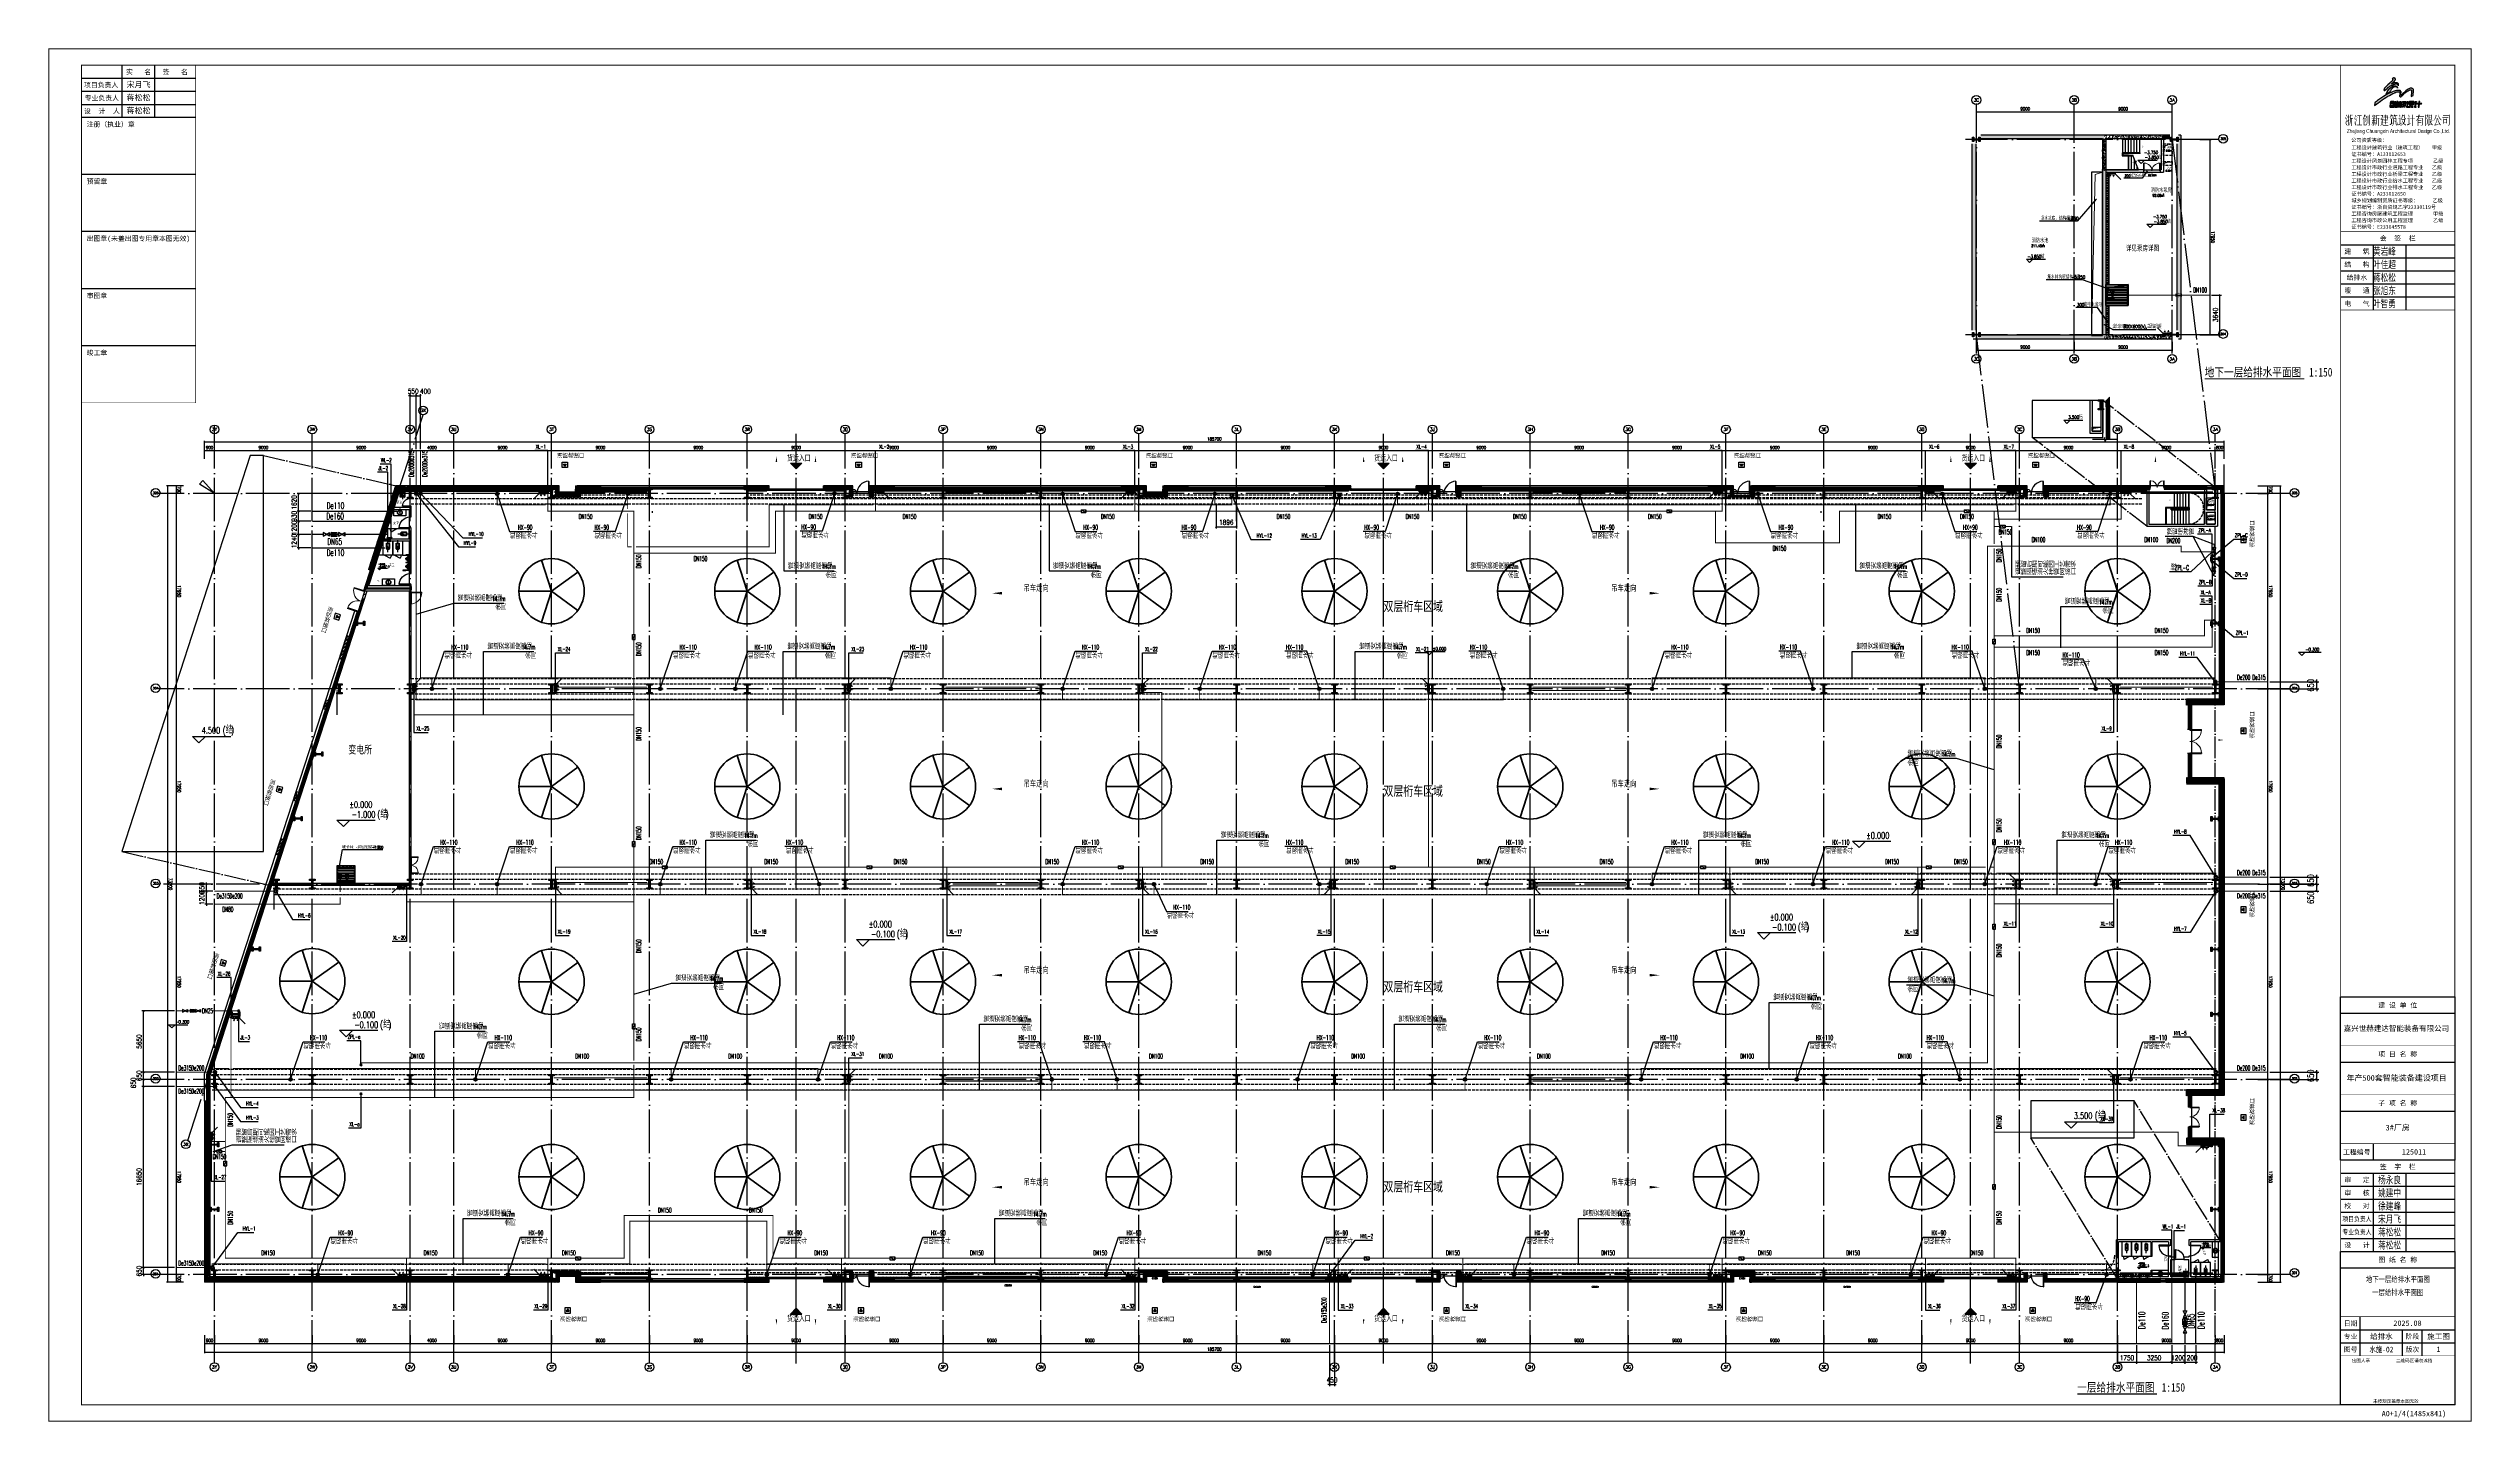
# Model space of a CAD drawing. Extents: x -452079 to 117456, y 3902 to 836955.
# Drawn here: x -328119 to -105294, y 535415 to 661640 of the extents above; entities that cross this region are included whole.
import ezdxf
from ezdxf.enums import TextEntityAlignment as Align

# ---------------------------------------------------------------- set-up
doc = ezdxf.new("R2010")
doc.units = 0
doc.header["$LTSCALE"] = 1000
doc.header["$MEASUREMENT"] = 0
for name, pattern in [('10平面$0$DASH', [0.35, 0.25, -0.1]), ('10平面$1$DOTE', [2.42, 2, -0.2, 0.02, -0.2]), ('CENTER', [2, 1.25, -0.25, 0.25, -0.25]), ('DASH', [0.35, 0.25, -0.1]), ('DOTE', [2.42, 2, -0.2, 0.02, -0.2]), ('DOTE_30', [0.726, 0.6, -0.06, 0.006, -0.06])]:
    doc.linetypes.add(name, pattern=pattern)
for name, color, linetype in [('0-cxFrame', 155, 'Continuous'), ('10平面$0$WINDOW', 4, 'Continuous'), ('10平面$1$A-AXIS-DOTE', 14, '10平面$1$DOTE'), ('99平面图例外参$0$A-HATCH-2', 251, 'Continuous'), ('A-AXIS-D', 1, 'Continuous'), ('A-AXIS-DOTE', 14, 'DOTE'), ('A-AXIS-DP', 126, 'Continuous'), ('A-AXIS-SYMB', 3, 'Continuous'), ('A-CURTAIN', 134, 'Continuous'), ('A-HATCH-2', 251, 'Continuous'), ('A-HRAIL', 173, 'Continuous'), ('A-LIN-V', 9, 'Continuous'), ('A-SFCE', 30, 'Continuous'), ('A-STAIR', 150, 'Continuous'), ('A-TEXT', 61, 'Continuous'), ('A-WC', 223, 'Continuous'), ('A-WINDOW', 140, 'Continuous'), ('A-云线', 2, 'Continuous'), ('A-彩色打印层', 12, 'Continuous'), ('A-防火门窗', 1, 'Continuous'), ('AS-COLN', 6, 'Continuous'), ('AS-WALL', 40, 'Continuous'), ('AS-结构边线层', 200, 'Continuous'), ('CURTWALL', 4, 'Continuous'), ('DIM_SYMB', 3, 'Continuous'), ('DIM_喷淋', 6, 'Continuous'), ('DIM_污水', 2, 'Continuous'), ('DIM_消防', 1, 'Continuous'), ('DIM_给水', 3, 'Continuous'), ('DIM_雨水', 4, 'Continuous'), ('EVALVE_喷淋', 7, 'Continuous'), ('FH-tri', 180, 'Continuous'), ('FM_ZF消防', 1, 'Continuous'), ('FM_ZF给水', 3, 'Continuous'), ('FM_ZF雨水', 4, 'Continuous'), ('gps-wang', 90, 'Continuous'), ('PUB_HATCH', 8, 'Continuous'), ('PUB_TEXT', 7, 'Continuous'), ('qianming', 155, 'Continuous'), ('RP-N2-01$0$$0$A-WIND-J', 1, 'Continuous'), ('RP-N2-01$0$A-WIND-J', 3, 'Continuous'), ('S-其他', 3, 'Continuous'), ('SB_ZF消火栓', 10, 'Continuous'), ('SB_ZF消火栓M', 10, 'Continuous'), ('TEXT_喷淋', 6, 'Continuous'), ('TEXT_污水', 2, 'Continuous'), ('TEXT_消防', 1, 'Continuous'), ('TEXT_给水', 3, 'Continuous'), ('TEXT_雨水', 4, 'Continuous'), ('TWT_DIM', 3, 'Continuous'), ('TWT_LEAD', 3, 'Continuous'), ('TWT_TEXT', 7, 'Continuous'), ('WALL', 2, 'Continuous'), ('WINDOW', 4, 'Continuous'), ('图号层', 4, 'Continuous'), ('图名层', 4, 'Continuous'), ('填充', 8, 'Continuous'), ('建-墙-填充', 8, 'Continuous'), ('建-墙-幕', 4, 'Continuous'), ('建-房间', 7, 'Continuous'), ('建-文字', 7, 'Continuous'), ('建-标高', 3, 'Continuous'), ('建-窗', 4, 'Continuous'), ('建-箭头', 3, 'Continuous'), ('建-门', 4, 'Continuous'), ('建-门窗编号', 7, 'Continuous'), ('文本', 4, 'Continuous'), ('虹吸雨水斗', 6, 'Continuous')]:
    doc.layers.add(name, color=color, linetype=linetype)
for name, color, linetype, lineweight in [('0-cxText', 131, 'Continuous', 25), ('A-WALL-HATCH', 8, 'Continuous', 13), ('Gps-ZF喷淋', 6, 'TG_ZP', 60), ('Gps-ZF污水', 2, 'DASH', 60), ('Gps-ZF消防', 1, 'TG_X', 60), ('Gps-ZF给水', 3, 'TG_J', 60), ('Gps-ZF雨水', 4, 'DOTE_30', 60), ('LG-ZF喷淋', 6, 'Continuous', 60), ('LG-ZF污水', 2, 'Continuous', 60), ('LG-ZF消防', 1, 'Continuous', 60), ('LG-ZF给水', 3, 'Continuous', 60), ('LG-ZF雨水', 4, 'Continuous', 60), ('S-col', 2, 'Continuous', 0), ('柱间支撑', 6, 'CENTER', 0)]:
    doc.layers.add(name, color=color, linetype=linetype, lineweight=lineweight)
doc.layers.add('A-云线2', color=3, linetype='Continuous', plot=False)
doc.styles.add('-宋体', font='', dxfattribs={"width": 0.8})
doc.styles.add('_TCH_AXIS', font='COMPLEX', dxfattribs={"bigfont": 'GBCBIG'})
doc.styles.add('_TCH_DIM', font='SIMPLEX', dxfattribs={"width": 0.75, "bigfont": '@1HZTXT'})
doc.styles.add('_TCH_DIM_T3', font='SIMPLEX', dxfattribs={"width": 0.705882, "bigfont": 'GBCBIG'})
doc.styles.add('_TCH_SPACE', font='SIMPLEX', dxfattribs={"height": 5, "bigfont": 'GBCBIG'})
doc.styles.add('_TCH_WINDOW', font='SIMPLEX', dxfattribs={"height": 3.5, "bigfont": 'GBCBIG'})
doc.styles.add('_TWT_PIPEDN', font='SIMPLEX', dxfattribs={"width": 0.65, "height": 3.5, "bigfont": 'HZTXT'})
doc.styles.add('_TWT_SERIAL', font='SIMPLEX', dxfattribs={"width": 0.8, "height": 3, "bigfont": 'HZTXT'})
doc.styles.add('A-AREA', font='SIMPLEX', dxfattribs={"bigfont": 'GBCBIG'})
doc.styles.add('A-DIM_T3', font='SIMPLEX', dxfattribs={"width": 0.705882, "bigfont": 'GBCBIG'})
doc.styles.add('A-STANDARD', font='SIMPLEX', dxfattribs={"bigfont": 'GBCBIG'})
doc.styles.add('A-WIN-LABEL', font='SIMPLEX', dxfattribs={"bigfont": 'GBCBIG'})
doc.styles.add('BZHZ', font='bzxw', dxfattribs={"width": 0.8, "bigfont": 'bzhz'})
doc.styles.add('cx_biaoti', font='')
doc.styles.add('cx_tuming', font='')
doc.styles.add('cx_tuqian1', font='')
doc.styles.get("Standard").update_dxf_attribs({"font": 'gbenor.shx', "bigfont": 'gbcbig.shx'})
doc.styles.add('TG_LINETYPE', font='SIMPLEX', dxfattribs={"width": 0.8, "height": 3.5, "bigfont": 'HZTXT'})
doc.styles.add('图框宋体', font='', dxfattribs={"width": 0.75})
doc.styles.add('黑体', font='', dxfattribs={"height": 12})
doc.styles.get('-宋体').set_extended_font_data('SimSun')
doc.styles.get('cx_biaoti').set_extended_font_data('SimSun')
doc.styles.get('cx_tuming').set_extended_font_data('SimHei')
doc.styles.get('cx_tuqian1').set_extended_font_data('SimSun')
doc.styles.get('图框宋体').set_extended_font_data('SimSun')
doc.styles.get('黑体').set_extended_font_data('SimHei')
doc.linetypes.add('TG_J', pattern='A,2,-0.3,["J",TG_LINETYPE,S=0.1,R=0,X=-0.23,Y=-0.15],0', length=2.3)
doc.linetypes.add('TG_X', pattern='A,5,-0.3,["X",TG_LINETYPE,S=0.1,R=0,X=-0.23,Y=-0.15],0', length=5.3)
doc.linetypes.add('TG_ZP', pattern='A,3,-0.6,["ZP",TG_LINETYPE,S=0.1,R=0,X=-0.52,Y=-0.15],0', length=3.6)
doc.dimstyles.new('_TCH_ARCH&&100', dxfattribs={"dimtxt": 297.5, "dimasz": 100, "dimexe": 100, "dimexo": 100, "dimgap": 126.25, "dimtad": 1, "dimdec": 0, "dimzin": 0, "dimdsep": 46, "dimtxsty": '_TCH_DIM_T3', "dimblk": 'ARCHTICK', "dimcen": 0.09, "dimclrt": 7, "dimazin": 2, "dimtfac": 1, "dimtdec": 0, "dimtix": 1, "dimtmove": 2, "dimatfit": 3, "dimfxl": 0, "dimtolj": 1, "dimtzin": 0, "dimarcsym": 0})
doc.dimstyles.new('_TCH_ARCH&&150', dxfattribs={"dimtxt": 446.25, "dimasz": 150, "dimexe": 150, "dimexo": 150, "dimgap": 189.375, "dimtad": 1, "dimdec": 0, "dimzin": 0, "dimdsep": 46, "dimtxsty": '_TCH_DIM_T3', "dimblk": 'ARCHTICK', "dimcen": 0.09, "dimclrt": 7, "dimazin": 2, "dimtfac": 1, "dimtdec": 0, "dimtix": 1, "dimtmove": 2, "dimatfit": 3, "dimfxl": 0, "dimtolj": 1, "dimtzin": 0, "dimarcsym": 0})
doc.dimstyles.new('_TCH_ARCH&&200', dxfattribs={"dimtxt": 595, "dimasz": 200, "dimexe": 200, "dimexo": 200, "dimgap": 252.5, "dimtad": 1, "dimdec": 0, "dimzin": 0, "dimdsep": 46, "dimtxsty": '_TCH_DIM_T3', "dimblk": 'ARCHTICK', "dimcen": 0.09, "dimclrt": 7, "dimazin": 2, "dimtfac": 1, "dimtdec": 0, "dimtix": 1, "dimtmove": 2, "dimatfit": 3, "dimfxl": 0, "dimtolj": 1, "dimtzin": 0, "dimarcsym": 0})
doc.dimstyles.new('A-DIM&&100', dxfattribs={"dimtxt": 297.5, "dimasz": 100, "dimexe": 100, "dimexo": 100, "dimgap": 126.25, "dimtad": 1, "dimdec": 0, "dimzin": 0, "dimdsep": 46, "dimtxsty": 'A-DIM_T3', "dimblk": 'ARCHTICK', "dimcen": 0.09, "dimclrt": 7, "dimazin": 2, "dimtfac": 1, "dimtdec": 0, "dimtix": 1, "dimtmove": 2, "dimatfit": 3, "dimfxl": 0, "dimtolj": 1, "dimtzin": 0, "dimarcsym": 0})
pattern_1 = [(50, (0, 0), (358.6301, -31.37607), [37.5, -412.5]), (355, (0, 0), (-69.37567, 376.09607), [30, -330]), (100.4514, (29.9, -2.6), (289.2547, 344.71977), [31.8701, -350.57106]), (46.1842, (0, 100), (533.6205, -82.7595), [56.25, -618.75]), (96.6356, (44.47, 93.1), (467.3314, 487.0589), [47.8051, -525.8565]), (351.1842, (0, 100), (467.331, 487.0593), [45, -495]), (21, (50, 75), (298.45353, -201.30945), [37.5, -412.5]), (326, (50, 75), (121.65767, 362.575), [30, -330]), (71.4514, (74.87, 58.22), (420.1113, 161.26525), [31.8701, -350.57106]), (37.5, (0, 0), (6.07993, 166.44693), [0, -326, 0, -335, 0, -331.25]), (7.5, (0, 0), (131.53477, 197.20586), [0, -191, 0, -318.5, 0, -126.25]), (327.5, (-111.5, 0), (266.91122, -11.277436), [0, -125, 0, -390, 0, -517.5]), (317.5, (-161.5, 0), (291.59308, 50.0525), [0, -162.5, 0, -259, 0, -367.5])]
pattern_2 = [(45, (60, 0), (-60.000061, 60.000061), []), (135, (60, 0), (-60.000061, -60.000061), [])]
pattern_3 = [(45, (321432.36, -540023.96), (-60.000061, 60.000061), []), (135, (321432.36, -540023.96), (-60.000061, -60.000061), [])]

# ---------------------------------------------------------------- blocks, each defined once
blk = doc.blocks.new('$LinePat$饰面砖')
at = {"color": 0}
for p, q in [((0, 0), (70, 0)), ((0, 0), (0, -100)), ((35, 0), (35, -100)), ((70, 0), (70, -100)), ((0, -100), (70, -100))]:
    blk.add_line(p, q, dxfattribs=at)
at = {"color": 0, "linetype": 'DASH'}
for p, q in [((0, -12.5), (70, -12.5)), ((0, -87.5), (70, -87.5))]:
    blk.add_line(p, q, dxfattribs=at)
blk = doc.blocks.new('_ArchTick')
at = {"color": 0, "linetype": 'ByBlock', "const_width": 0.4}
blk.add_lwpolyline([(-0.5, -0.5), (0.5, 0.5)], dxfattribs=at)
blk = doc.blocks.new('*D345')
at = {"layer": 'A-AXIS-D', "color": 0, "lineweight": -2, "transparency": 16777216}
for p, q in [((7618, 3326), (7618, 2468)), ((7618, 2568), (8518, 2568)), ((8518, 3326), (8518, 2468))]:
    blk.add_line(p, q, dxfattribs=at)
at = {"layer": 'A-AXIS-D', "color": 0, "lineweight": -2, "transparency": 16777216, "xscale": 100, "yscale": 100, "zscale": 100, "rotation": 180}
blk.add_blockref('_ArchTick', (7618, 2568), dxfattribs=at)
at = {"layer": 'A-AXIS-D', "color": 0, "lineweight": -2, "transparency": 16777216, "xscale": 100, "yscale": 100, "zscale": 100}
blk.add_blockref('_ArchTick', (8518, 2568), dxfattribs=at)
at = {"layer": 'A-AXIS-D', "color": 7, "transparency": 16777216, "insert": (8068, 2843), "char_height": 297.5, "attachment_point": 5, "style": '_TCH_DIM_T3'}
blk.add_mtext('\\A1;900', dxfattribs=at)
blk = doc.blocks.new('*D346')
at = {"layer": 'A-AXIS-D', "color": 0, "lineweight": -2, "transparency": 16777216}
for p, q in [((8518, 3326), (8518, 2468)), ((8518, 2568), (17518, 2568)), ((17518, 3326), (17518, 2468))]:
    blk.add_line(p, q, dxfattribs=at)
at = {"layer": 'A-AXIS-D', "color": 0, "lineweight": -2, "transparency": 16777216, "xscale": 100, "yscale": 100, "zscale": 100, "rotation": 180}
blk.add_blockref('_ArchTick', (8518, 2568), dxfattribs=at)
at = {"layer": 'A-AXIS-D', "color": 0, "lineweight": -2, "transparency": 16777216, "xscale": 100, "yscale": 100, "zscale": 100}
blk.add_blockref('_ArchTick', (17518, 2568), dxfattribs=at)
at = {"layer": 'A-AXIS-D', "color": 7, "transparency": 16777216, "insert": (13018, 2843), "char_height": 297.5, "attachment_point": 5, "style": '_TCH_DIM_T3'}
blk.add_mtext('\\A1;9000', dxfattribs=at)
blk = doc.blocks.new('*D347')
at = {"layer": 'A-AXIS-D', "color": 0, "lineweight": -2, "transparency": 16777216}
for p, q in [((17518, 3326), (17518, 2468)), ((17518, 2568), (26518, 2568)), ((26518, 3326), (26518, 2468))]:
    blk.add_line(p, q, dxfattribs=at)
at = {"layer": 'A-AXIS-D', "color": 0, "lineweight": -2, "transparency": 16777216, "xscale": 100, "yscale": 100, "zscale": 100, "rotation": 180}
blk.add_blockref('_ArchTick', (17518, 2568), dxfattribs=at)
at = {"layer": 'A-AXIS-D', "color": 0, "lineweight": -2, "transparency": 16777216, "xscale": 100, "yscale": 100, "zscale": 100}
blk.add_blockref('_ArchTick', (26518, 2568), dxfattribs=at)
at = {"layer": 'A-AXIS-D', "color": 7, "transparency": 16777216, "insert": (22018, 2843), "char_height": 297.5, "attachment_point": 5, "style": '_TCH_DIM_T3'}
blk.add_mtext('\\A1;9000', dxfattribs=at)
blk = doc.blocks.new('*D348')
at = {"layer": 'A-AXIS-D', "color": 0, "lineweight": -2, "transparency": 16777216}
for p, q in [((26518, 3326), (26518, 2468)), ((26518, 2568), (30518, 2568)), ((30518, 3326), (30518, 2468))]:
    blk.add_line(p, q, dxfattribs=at)
at = {"layer": 'A-AXIS-D', "color": 0, "lineweight": -2, "transparency": 16777216, "xscale": 100, "yscale": 100, "zscale": 100, "rotation": 180}
blk.add_blockref('_ArchTick', (26518, 2568), dxfattribs=at)
at = {"layer": 'A-AXIS-D', "color": 0, "lineweight": -2, "transparency": 16777216, "xscale": 100, "yscale": 100, "zscale": 100}
blk.add_blockref('_ArchTick', (30518, 2568), dxfattribs=at)
at = {"layer": 'A-AXIS-D', "color": 7, "transparency": 16777216, "insert": (28518, 2843), "char_height": 297.5, "attachment_point": 5, "style": '_TCH_DIM_T3'}
blk.add_mtext('\\A1;4000', dxfattribs=at)
blk = doc.blocks.new('*D349')
at = {"layer": 'A-AXIS-D', "color": 0, "lineweight": -2, "transparency": 16777216}
for p, q in [((30518, 3326), (30518, 2468)), ((30518, 2568), (39518, 2568)), ((39518, 3326), (39518, 2468))]:
    blk.add_line(p, q, dxfattribs=at)
at = {"layer": 'A-AXIS-D', "color": 0, "lineweight": -2, "transparency": 16777216, "xscale": 100, "yscale": 100, "zscale": 100, "rotation": 180}
blk.add_blockref('_ArchTick', (30518, 2568), dxfattribs=at)
at = {"layer": 'A-AXIS-D', "color": 0, "lineweight": -2, "transparency": 16777216, "xscale": 100, "yscale": 100, "zscale": 100}
blk.add_blockref('_ArchTick', (39518, 2568), dxfattribs=at)
at = {"layer": 'A-AXIS-D', "color": 7, "transparency": 16777216, "insert": (35018, 2843), "char_height": 297.5, "attachment_point": 5, "style": '_TCH_DIM_T3'}
blk.add_mtext('\\A1;9000', dxfattribs=at)
blk = doc.blocks.new('*D350')
at = {"layer": 'A-AXIS-D', "color": 0, "lineweight": -2, "transparency": 16777216}
for p, q in [((39518, 3326), (39518, 2468)), ((39518, 2568), (48518, 2568)), ((48518, 3326), (48518, 2468))]:
    blk.add_line(p, q, dxfattribs=at)
at = {"layer": 'A-AXIS-D', "color": 0, "lineweight": -2, "transparency": 16777216, "xscale": 100, "yscale": 100, "zscale": 100, "rotation": 180}
blk.add_blockref('_ArchTick', (39518, 2568), dxfattribs=at)
at = {"layer": 'A-AXIS-D', "color": 0, "lineweight": -2, "transparency": 16777216, "xscale": 100, "yscale": 100, "zscale": 100}
blk.add_blockref('_ArchTick', (48518, 2568), dxfattribs=at)
at = {"layer": 'A-AXIS-D', "color": 7, "transparency": 16777216, "insert": (44018, 2843), "char_height": 297.5, "attachment_point": 5, "style": '_TCH_DIM_T3'}
blk.add_mtext('\\A1;9000', dxfattribs=at)
blk = doc.blocks.new('*D351')
at = {"layer": 'A-AXIS-D', "color": 0, "lineweight": -2, "transparency": 16777216}
for p, q in [((48518, 3326), (48518, 2468)), ((48518, 2568), (57518, 2568)), ((57518, 3326), (57518, 2468))]:
    blk.add_line(p, q, dxfattribs=at)
at = {"layer": 'A-AXIS-D', "color": 0, "lineweight": -2, "transparency": 16777216, "xscale": 100, "yscale": 100, "zscale": 100, "rotation": 180}
blk.add_blockref('_ArchTick', (48518, 2568), dxfattribs=at)
at = {"layer": 'A-AXIS-D', "color": 0, "lineweight": -2, "transparency": 16777216, "xscale": 100, "yscale": 100, "zscale": 100}
blk.add_blockref('_ArchTick', (57518, 2568), dxfattribs=at)
at = {"layer": 'A-AXIS-D', "color": 7, "transparency": 16777216, "insert": (53018, 2843), "char_height": 297.5, "attachment_point": 5, "style": '_TCH_DIM_T3'}
blk.add_mtext('\\A1;9000', dxfattribs=at)
blk = doc.blocks.new('*D352')
at = {"layer": 'A-AXIS-D', "color": 0, "lineweight": -2, "transparency": 16777216}
for p, q in [((57518, 3326), (57518, 2468)), ((57518, 2568), (66518, 2568)), ((66518, 3326), (66518, 2468))]:
    blk.add_line(p, q, dxfattribs=at)
at = {"layer": 'A-AXIS-D', "color": 0, "lineweight": -2, "transparency": 16777216, "xscale": 100, "yscale": 100, "zscale": 100, "rotation": 180}
blk.add_blockref('_ArchTick', (57518, 2568), dxfattribs=at)
at = {"layer": 'A-AXIS-D', "color": 0, "lineweight": -2, "transparency": 16777216, "xscale": 100, "yscale": 100, "zscale": 100}
blk.add_blockref('_ArchTick', (66518, 2568), dxfattribs=at)
at = {"layer": 'A-AXIS-D', "color": 7, "transparency": 16777216, "insert": (62018, 2843), "char_height": 297.5, "attachment_point": 5, "style": '_TCH_DIM_T3'}
blk.add_mtext('\\A1;9000', dxfattribs=at)
blk = doc.blocks.new('*D353')
at = {"layer": 'A-AXIS-D', "color": 0, "lineweight": -2, "transparency": 16777216}
for p, q in [((66518, 3326), (66518, 2468)), ((66518, 2568), (75518, 2568)), ((75518, 3326), (75518, 2468))]:
    blk.add_line(p, q, dxfattribs=at)
at = {"layer": 'A-AXIS-D', "color": 0, "lineweight": -2, "transparency": 16777216, "xscale": 100, "yscale": 100, "zscale": 100, "rotation": 180}
blk.add_blockref('_ArchTick', (66518, 2568), dxfattribs=at)
at = {"layer": 'A-AXIS-D', "color": 0, "lineweight": -2, "transparency": 16777216, "xscale": 100, "yscale": 100, "zscale": 100}
blk.add_blockref('_ArchTick', (75518, 2568), dxfattribs=at)
at = {"layer": 'A-AXIS-D', "color": 7, "transparency": 16777216, "insert": (71018, 2843), "char_height": 297.5, "attachment_point": 5, "style": '_TCH_DIM_T3'}
blk.add_mtext('\\A1;9000', dxfattribs=at)
blk = doc.blocks.new('*D354')
at = {"layer": 'A-AXIS-D', "color": 0, "lineweight": -2, "transparency": 16777216}
for p, q in [((75518, 3326), (75518, 2468)), ((75518, 2568), (84518, 2568)), ((84518, 3326), (84518, 2468))]:
    blk.add_line(p, q, dxfattribs=at)
at = {"layer": 'A-AXIS-D', "color": 0, "lineweight": -2, "transparency": 16777216, "xscale": 100, "yscale": 100, "zscale": 100, "rotation": 180}
blk.add_blockref('_ArchTick', (75518, 2568), dxfattribs=at)
at = {"layer": 'A-AXIS-D', "color": 0, "lineweight": -2, "transparency": 16777216, "xscale": 100, "yscale": 100, "zscale": 100}
blk.add_blockref('_ArchTick', (84518, 2568), dxfattribs=at)
at = {"layer": 'A-AXIS-D', "color": 7, "transparency": 16777216, "insert": (80018, 2843), "char_height": 297.5, "attachment_point": 5, "style": '_TCH_DIM_T3'}
blk.add_mtext('\\A1;9000', dxfattribs=at)
blk = doc.blocks.new('*D355')
at = {"layer": 'A-AXIS-D', "color": 0, "lineweight": -2, "transparency": 16777216}
for p, q in [((84518, 3326), (84518, 2468)), ((84518, 2568), (93518, 2568)), ((93518, 3326), (93518, 2468))]:
    blk.add_line(p, q, dxfattribs=at)
at = {"layer": 'A-AXIS-D', "color": 0, "lineweight": -2, "transparency": 16777216, "xscale": 100, "yscale": 100, "zscale": 100, "rotation": 180}
blk.add_blockref('_ArchTick', (84518, 2568), dxfattribs=at)
at = {"layer": 'A-AXIS-D', "color": 0, "lineweight": -2, "transparency": 16777216, "xscale": 100, "yscale": 100, "zscale": 100}
blk.add_blockref('_ArchTick', (93518, 2568), dxfattribs=at)
at = {"layer": 'A-AXIS-D', "color": 7, "transparency": 16777216, "insert": (89018, 2843), "char_height": 297.5, "attachment_point": 5, "style": '_TCH_DIM_T3'}
blk.add_mtext('\\A1;9000', dxfattribs=at)
blk = doc.blocks.new('*D356')
at = {"layer": 'A-AXIS-D', "color": 0, "lineweight": -2, "transparency": 16777216}
for p, q in [((93518, 3326), (93518, 2468)), ((93518, 2568), (102518, 2568)), ((102518, 3326), (102518, 2468))]:
    blk.add_line(p, q, dxfattribs=at)
at = {"layer": 'A-AXIS-D', "color": 0, "lineweight": -2, "transparency": 16777216, "xscale": 100, "yscale": 100, "zscale": 100, "rotation": 180}
blk.add_blockref('_ArchTick', (93518, 2568), dxfattribs=at)
at = {"layer": 'A-AXIS-D', "color": 0, "lineweight": -2, "transparency": 16777216, "xscale": 100, "yscale": 100, "zscale": 100}
blk.add_blockref('_ArchTick', (102518, 2568), dxfattribs=at)
at = {"layer": 'A-AXIS-D', "color": 7, "transparency": 16777216, "insert": (98018, 2843), "char_height": 297.5, "attachment_point": 5, "style": '_TCH_DIM_T3'}
blk.add_mtext('\\A1;9000', dxfattribs=at)
blk = doc.blocks.new('*D357')
at = {"layer": 'A-AXIS-D', "color": 0, "lineweight": -2, "transparency": 16777216}
for p, q in [((102518, 3326), (102518, 2468)), ((102518, 2568), (111518, 2568)), ((111518, 3326), (111518, 2468))]:
    blk.add_line(p, q, dxfattribs=at)
at = {"layer": 'A-AXIS-D', "color": 0, "lineweight": -2, "transparency": 16777216, "xscale": 100, "yscale": 100, "zscale": 100, "rotation": 180}
blk.add_blockref('_ArchTick', (102518, 2568), dxfattribs=at)
at = {"layer": 'A-AXIS-D', "color": 0, "lineweight": -2, "transparency": 16777216, "xscale": 100, "yscale": 100, "zscale": 100}
blk.add_blockref('_ArchTick', (111518, 2568), dxfattribs=at)
at = {"layer": 'A-AXIS-D', "color": 7, "transparency": 16777216, "insert": (107018, 2843), "char_height": 297.5, "attachment_point": 5, "style": '_TCH_DIM_T3'}
blk.add_mtext('\\A1;9000', dxfattribs=at)
blk = doc.blocks.new('*D358')
at = {"layer": 'A-AXIS-D', "color": 0, "lineweight": -2, "transparency": 16777216}
for p, q in [((111518, 3326), (111518, 2468)), ((111518, 2568), (120518, 2568)), ((120518, 3326), (120518, 2468))]:
    blk.add_line(p, q, dxfattribs=at)
at = {"layer": 'A-AXIS-D', "color": 0, "lineweight": -2, "transparency": 16777216, "xscale": 100, "yscale": 100, "zscale": 100, "rotation": 180}
blk.add_blockref('_ArchTick', (111518, 2568), dxfattribs=at)
at = {"layer": 'A-AXIS-D', "color": 0, "lineweight": -2, "transparency": 16777216, "xscale": 100, "yscale": 100, "zscale": 100}
blk.add_blockref('_ArchTick', (120518, 2568), dxfattribs=at)
at = {"layer": 'A-AXIS-D', "color": 7, "transparency": 16777216, "insert": (116018, 2843), "char_height": 297.5, "attachment_point": 5, "style": '_TCH_DIM_T3'}
blk.add_mtext('\\A1;9000', dxfattribs=at)
blk = doc.blocks.new('*D359')
at = {"layer": 'A-AXIS-D', "color": 0, "lineweight": -2, "transparency": 16777216}
for p, q in [((120518, 3326), (120518, 2468)), ((120518, 2568), (129518, 2568)), ((129518, 3326), (129518, 2468))]:
    blk.add_line(p, q, dxfattribs=at)
at = {"layer": 'A-AXIS-D', "color": 0, "lineweight": -2, "transparency": 16777216, "xscale": 100, "yscale": 100, "zscale": 100, "rotation": 180}
blk.add_blockref('_ArchTick', (120518, 2568), dxfattribs=at)
at = {"layer": 'A-AXIS-D', "color": 0, "lineweight": -2, "transparency": 16777216, "xscale": 100, "yscale": 100, "zscale": 100}
blk.add_blockref('_ArchTick', (129518, 2568), dxfattribs=at)
at = {"layer": 'A-AXIS-D', "color": 7, "transparency": 16777216, "insert": (125018, 2843), "char_height": 297.5, "attachment_point": 5, "style": '_TCH_DIM_T3'}
blk.add_mtext('\\A1;9000', dxfattribs=at)
blk = doc.blocks.new('*D360')
at = {"layer": 'A-AXIS-D', "color": 0, "lineweight": -2, "transparency": 16777216}
for p, q in [((129518, 3326), (129518, 2468)), ((129518, 2568), (138518, 2568)), ((138518, 3326), (138518, 2468))]:
    blk.add_line(p, q, dxfattribs=at)
at = {"layer": 'A-AXIS-D', "color": 0, "lineweight": -2, "transparency": 16777216, "xscale": 100, "yscale": 100, "zscale": 100, "rotation": 180}
blk.add_blockref('_ArchTick', (129518, 2568), dxfattribs=at)
at = {"layer": 'A-AXIS-D', "color": 0, "lineweight": -2, "transparency": 16777216, "xscale": 100, "yscale": 100, "zscale": 100}
blk.add_blockref('_ArchTick', (138518, 2568), dxfattribs=at)
at = {"layer": 'A-AXIS-D', "color": 7, "transparency": 16777216, "insert": (134018, 2843), "char_height": 297.5, "attachment_point": 5, "style": '_TCH_DIM_T3'}
blk.add_mtext('\\A1;9000', dxfattribs=at)
blk = doc.blocks.new('*D361')
at = {"layer": 'A-AXIS-D', "color": 0, "lineweight": -2, "transparency": 16777216}
for p, q in [((138518, 3326), (138518, 2468)), ((138518, 2568), (147518, 2568)), ((147518, 3326), (147518, 2468))]:
    blk.add_line(p, q, dxfattribs=at)
at = {"layer": 'A-AXIS-D', "color": 0, "lineweight": -2, "transparency": 16777216, "xscale": 100, "yscale": 100, "zscale": 100, "rotation": 180}
blk.add_blockref('_ArchTick', (138518, 2568), dxfattribs=at)
at = {"layer": 'A-AXIS-D', "color": 0, "lineweight": -2, "transparency": 16777216, "xscale": 100, "yscale": 100, "zscale": 100}
blk.add_blockref('_ArchTick', (147518, 2568), dxfattribs=at)
at = {"layer": 'A-AXIS-D', "color": 7, "transparency": 16777216, "insert": (143018, 2843), "char_height": 297.5, "attachment_point": 5, "style": '_TCH_DIM_T3'}
blk.add_mtext('\\A1;9000', dxfattribs=at)
blk = doc.blocks.new('*D362')
at = {"layer": 'A-AXIS-D', "color": 0, "lineweight": -2, "transparency": 16777216}
for p, q in [((147518, 3326), (147518, 2468)), ((147518, 2568), (156518, 2568)), ((156518, 3326), (156518, 2468))]:
    blk.add_line(p, q, dxfattribs=at)
at = {"layer": 'A-AXIS-D', "color": 0, "lineweight": -2, "transparency": 16777216, "xscale": 100, "yscale": 100, "zscale": 100, "rotation": 180}
blk.add_blockref('_ArchTick', (147518, 2568), dxfattribs=at)
at = {"layer": 'A-AXIS-D', "color": 0, "lineweight": -2, "transparency": 16777216, "xscale": 100, "yscale": 100, "zscale": 100}
blk.add_blockref('_ArchTick', (156518, 2568), dxfattribs=at)
at = {"layer": 'A-AXIS-D', "color": 7, "transparency": 16777216, "insert": (152018, 2843), "char_height": 297.5, "attachment_point": 5, "style": '_TCH_DIM_T3'}
blk.add_mtext('\\A1;9000', dxfattribs=at)
blk = doc.blocks.new('*D363')
at = {"layer": 'A-AXIS-D', "color": 0, "lineweight": -2, "transparency": 16777216}
for p, q in [((156518, 3326), (156518, 2468)), ((156518, 2568), (165518, 2568)), ((165518, 3326), (165518, 2468))]:
    blk.add_line(p, q, dxfattribs=at)
at = {"layer": 'A-AXIS-D', "color": 0, "lineweight": -2, "transparency": 16777216, "xscale": 100, "yscale": 100, "zscale": 100, "rotation": 180}
blk.add_blockref('_ArchTick', (156518, 2568), dxfattribs=at)
at = {"layer": 'A-AXIS-D', "color": 0, "lineweight": -2, "transparency": 16777216, "xscale": 100, "yscale": 100, "zscale": 100}
blk.add_blockref('_ArchTick', (165518, 2568), dxfattribs=at)
at = {"layer": 'A-AXIS-D', "color": 7, "transparency": 16777216, "insert": (161018, 2843), "char_height": 297.5, "attachment_point": 5, "style": '_TCH_DIM_T3'}
blk.add_mtext('\\A1;9000', dxfattribs=at)
blk = doc.blocks.new('*D364')
at = {"layer": 'A-AXIS-D', "color": 0, "lineweight": -2, "transparency": 16777216}
for p, q in [((165518, 3326), (165518, 2468)), ((165518, 2568), (174518, 2568)), ((174518, 3326), (174518, 2468))]:
    blk.add_line(p, q, dxfattribs=at)
at = {"layer": 'A-AXIS-D', "color": 0, "lineweight": -2, "transparency": 16777216, "xscale": 100, "yscale": 100, "zscale": 100, "rotation": 180}
blk.add_blockref('_ArchTick', (165518, 2568), dxfattribs=at)
at = {"layer": 'A-AXIS-D', "color": 0, "lineweight": -2, "transparency": 16777216, "xscale": 100, "yscale": 100, "zscale": 100}
blk.add_blockref('_ArchTick', (174518, 2568), dxfattribs=at)
at = {"layer": 'A-AXIS-D', "color": 7, "transparency": 16777216, "insert": (170018, 2843), "char_height": 297.5, "attachment_point": 5, "style": '_TCH_DIM_T3'}
blk.add_mtext('\\A1;9000', dxfattribs=at)
blk = doc.blocks.new('*D365')
at = {"layer": 'A-AXIS-D', "color": 0, "lineweight": -2, "transparency": 16777216}
for p, q in [((174518, 3326), (174518, 2468)), ((174518, 2568), (183518, 2568)), ((183518, 3326), (183518, 2468))]:
    blk.add_line(p, q, dxfattribs=at)
at = {"layer": 'A-AXIS-D', "color": 0, "lineweight": -2, "transparency": 16777216, "xscale": 100, "yscale": 100, "zscale": 100, "rotation": 180}
blk.add_blockref('_ArchTick', (174518, 2568), dxfattribs=at)
at = {"layer": 'A-AXIS-D', "color": 0, "lineweight": -2, "transparency": 16777216, "xscale": 100, "yscale": 100, "zscale": 100}
blk.add_blockref('_ArchTick', (183518, 2568), dxfattribs=at)
at = {"layer": 'A-AXIS-D', "color": 7, "transparency": 16777216, "insert": (179018, 2843), "char_height": 297.5, "attachment_point": 5, "style": '_TCH_DIM_T3'}
blk.add_mtext('\\A1;9000', dxfattribs=at)
blk = doc.blocks.new('*D366')
at = {"layer": 'A-AXIS-D', "color": 0, "lineweight": -2, "transparency": 16777216}
for p, q in [((183518, 3326), (183518, 2468)), ((183518, 2568), (192518, 2568)), ((192518, 3326), (192518, 2468))]:
    blk.add_line(p, q, dxfattribs=at)
at = {"layer": 'A-AXIS-D', "color": 0, "lineweight": -2, "transparency": 16777216, "xscale": 100, "yscale": 100, "zscale": 100, "rotation": 180}
blk.add_blockref('_ArchTick', (183518, 2568), dxfattribs=at)
at = {"layer": 'A-AXIS-D', "color": 0, "lineweight": -2, "transparency": 16777216, "xscale": 100, "yscale": 100, "zscale": 100}
blk.add_blockref('_ArchTick', (192518, 2568), dxfattribs=at)
at = {"layer": 'A-AXIS-D', "color": 7, "transparency": 16777216, "insert": (188018, 2843), "char_height": 297.5, "attachment_point": 5, "style": '_TCH_DIM_T3'}
blk.add_mtext('\\A1;9000', dxfattribs=at)
blk = doc.blocks.new('*D367')
at = {"layer": 'A-AXIS-D', "color": 0, "lineweight": -2, "transparency": 16777216}
for p, q in [((192518, 3326), (192518, 2468)), ((192518, 2568), (193318, 2568)), ((193318, 3326), (193318, 2468))]:
    blk.add_line(p, q, dxfattribs=at)
at = {"layer": 'A-AXIS-D', "color": 0, "lineweight": -2, "transparency": 16777216, "xscale": 100, "yscale": 100, "zscale": 100, "rotation": 180}
blk.add_blockref('_ArchTick', (192518, 2568), dxfattribs=at)
at = {"layer": 'A-AXIS-D', "color": 0, "lineweight": -2, "transparency": 16777216, "xscale": 100, "yscale": 100, "zscale": 100}
blk.add_blockref('_ArchTick', (193318, 2568), dxfattribs=at)
at = {"layer": 'A-AXIS-D', "color": 7, "transparency": 16777216, "insert": (192918, 2843), "char_height": 297.5, "attachment_point": 5, "style": '_TCH_DIM_T3'}
blk.add_mtext('\\A1;800', dxfattribs=at)
blk = doc.blocks.new('*D331')
at = {"layer": 'A-AXIS-D', "color": 0, "lineweight": -2, "transparency": 16777216}
for p, q in [((196412, 81396), (197428, 81396)), ((196412, 80696), (197428, 80696)), ((197328, 81396), (197328, 80696))]:
    blk.add_line(p, q, dxfattribs=at)
at = {"layer": 'A-AXIS-D', "color": 0, "lineweight": -2, "transparency": 16777216, "xscale": 100, "yscale": 100, "zscale": 100}
for p, rotation in [((197328, 81396), 90), ((197328, 80696), 270)]:
    blk.add_blockref('_ArchTick', p, dxfattribs=dict(at, rotation=rotation))
at = {"layer": 'A-AXIS-D', "color": 7, "transparency": 16777216, "insert": (197603, 81046), "char_height": 297.5, "attachment_point": 5, "rotation": 270, "style": 'A-DIM_T3'}
blk.add_mtext('\\A1;700', dxfattribs=at)
blk = doc.blocks.new('*D332')
at = {"layer": 'A-AXIS-D', "color": 0, "lineweight": -2, "transparency": 16777216}
for p, q in [((196412, 80696), (197428, 80696)), ((197328, 80696), (197328, 62746)), ((196412, 62746), (197428, 62746))]:
    blk.add_line(p, q, dxfattribs=at)
at = {"layer": 'A-AXIS-D', "color": 0, "lineweight": -2, "transparency": 16777216, "xscale": 100, "yscale": 100, "zscale": 100}
for p, rotation in [((197328, 80696), 90), ((197328, 62746), 270)]:
    blk.add_blockref('_ArchTick', p, dxfattribs=dict(at, rotation=rotation))
at = {"layer": 'A-AXIS-D', "color": 7, "transparency": 16777216, "insert": (197603, 71721), "char_height": 297.5, "attachment_point": 5, "rotation": 270, "style": 'A-DIM_T3'}
blk.add_mtext('\\A1;17950', dxfattribs=at)
blk = doc.blocks.new('*D333')
at = {"layer": 'A-AXIS-D', "color": 0, "lineweight": -2, "transparency": 16777216}
for p, q in [((196412, 62746), (197428, 62746)), ((197328, 62746), (197328, 44796)), ((196412, 44796), (197428, 44796))]:
    blk.add_line(p, q, dxfattribs=at)
at = {"layer": 'A-AXIS-D', "color": 0, "lineweight": -2, "transparency": 16777216, "xscale": 100, "yscale": 100, "zscale": 100}
for p, rotation in [((197328, 62746), 90), ((197328, 44796), 270)]:
    blk.add_blockref('_ArchTick', p, dxfattribs=dict(at, rotation=rotation))
at = {"layer": 'A-AXIS-D', "color": 7, "transparency": 16777216, "insert": (197603, 53771), "char_height": 297.5, "attachment_point": 5, "rotation": 270, "style": 'A-DIM_T3'}
blk.add_mtext('\\A1;17950', dxfattribs=at)
blk = doc.blocks.new('*D334')
at = {"layer": 'A-AXIS-D', "color": 0, "lineweight": -2, "transparency": 16777216}
for p, q in [((196412, 44796), (197428, 44796)), ((197328, 44796), (197328, 26846)), ((196412, 26846), (197428, 26846))]:
    blk.add_line(p, q, dxfattribs=at)
at = {"layer": 'A-AXIS-D', "color": 0, "lineweight": -2, "transparency": 16777216, "xscale": 100, "yscale": 100, "zscale": 100}
for p, rotation in [((197328, 44796), 90), ((197328, 26846), 270)]:
    blk.add_blockref('_ArchTick', p, dxfattribs=dict(at, rotation=rotation))
at = {"layer": 'A-AXIS-D', "color": 7, "transparency": 16777216, "insert": (197603, 35821), "char_height": 297.5, "attachment_point": 5, "rotation": 270, "style": 'A-DIM_T3'}
blk.add_mtext('\\A1;17950', dxfattribs=at)
blk = doc.blocks.new('*D335')
at = {"layer": 'A-AXIS-D', "color": 0, "lineweight": -2, "transparency": 16777216}
for p, q in [((196412, 26846), (197428, 26846)), ((197328, 26846), (197328, 8896)), ((196412, 8896), (197428, 8896))]:
    blk.add_line(p, q, dxfattribs=at)
at = {"layer": 'A-AXIS-D', "color": 0, "lineweight": -2, "transparency": 16777216, "xscale": 100, "yscale": 100, "zscale": 100}
for p, rotation in [((197328, 26846), 90), ((197328, 8896), 270)]:
    blk.add_blockref('_ArchTick', p, dxfattribs=dict(at, rotation=rotation))
at = {"layer": 'A-AXIS-D', "color": 7, "transparency": 16777216, "insert": (197603, 17871), "char_height": 297.5, "attachment_point": 5, "rotation": 270, "style": 'A-DIM_T3'}
blk.add_mtext('\\A1;17950', dxfattribs=at)
blk = doc.blocks.new('*D336')
at = {"layer": 'A-AXIS-D', "color": 0, "lineweight": -2, "transparency": 16777216}
for p, q in [((196412, 8896), (197428, 8896)), ((196412, 8196), (197428, 8196)), ((197328, 8896), (197328, 8196))]:
    blk.add_line(p, q, dxfattribs=at)
at = {"layer": 'A-AXIS-D', "color": 0, "lineweight": -2, "transparency": 16777216, "xscale": 100, "yscale": 100, "zscale": 100}
for p, rotation in [((197328, 8896), 90), ((197328, 8196), 270)]:
    blk.add_blockref('_ArchTick', p, dxfattribs=dict(at, rotation=rotation))
at = {"layer": 'A-AXIS-D', "color": 7, "transparency": 16777216, "insert": (197603, 8546), "char_height": 297.5, "attachment_point": 5, "rotation": 270, "style": 'A-DIM_T3'}
blk.add_mtext('\\A1;700', dxfattribs=at)
blk = doc.blocks.new('*D337')
at = {"layer": 'A-AXIS-D', "color": 0, "lineweight": -2, "transparency": 16777216}
for p, q in [((5683, 81396), (4897, 81396)), ((5683, 80696), (4897, 80696)), ((4997, 81396), (4997, 80696))]:
    blk.add_line(p, q, dxfattribs=at)
at = {"layer": 'A-AXIS-D', "color": 0, "lineweight": -2, "transparency": 16777216, "xscale": 100, "yscale": 100, "zscale": 100}
for p, rotation in [((4997, 81396), 90), ((4997, 80696), 270)]:
    blk.add_blockref('_ArchTick', p, dxfattribs=dict(at, rotation=rotation))
at = {"layer": 'A-AXIS-D', "color": 7, "transparency": 16777216, "insert": (5272, 81046), "char_height": 297.5, "attachment_point": 5, "rotation": 270, "style": 'A-DIM_T3'}
blk.add_mtext('\\A1;700', dxfattribs=at)
blk = doc.blocks.new('*D338')
at = {"layer": 'A-AXIS-D', "color": 0, "lineweight": -2, "transparency": 16777216}
for p, q in [((5683, 80696), (4897, 80696)), ((4997, 80696), (4997, 62746)), ((5683, 62746), (4897, 62746))]:
    blk.add_line(p, q, dxfattribs=at)
at = {"layer": 'A-AXIS-D', "color": 0, "lineweight": -2, "transparency": 16777216, "xscale": 100, "yscale": 100, "zscale": 100}
for p, rotation in [((4997, 80696), 90), ((4997, 62746), 270)]:
    blk.add_blockref('_ArchTick', p, dxfattribs=dict(at, rotation=rotation))
at = {"layer": 'A-AXIS-D', "color": 7, "transparency": 16777216, "insert": (5272, 71721), "char_height": 297.5, "attachment_point": 5, "rotation": 270, "style": 'A-DIM_T3'}
blk.add_mtext('\\A1;17950', dxfattribs=at)
blk = doc.blocks.new('*D339')
at = {"layer": 'A-AXIS-D', "color": 0, "lineweight": -2, "transparency": 16777216}
for p, q in [((5683, 62746), (4897, 62746)), ((4997, 62746), (4997, 44796)), ((5683, 44796), (4897, 44796))]:
    blk.add_line(p, q, dxfattribs=at)
at = {"layer": 'A-AXIS-D', "color": 0, "lineweight": -2, "transparency": 16777216, "xscale": 100, "yscale": 100, "zscale": 100}
for p, rotation in [((4997, 62746), 90), ((4997, 44796), 270)]:
    blk.add_blockref('_ArchTick', p, dxfattribs=dict(at, rotation=rotation))
at = {"layer": 'A-AXIS-D', "color": 7, "transparency": 16777216, "insert": (5272, 53771), "char_height": 297.5, "attachment_point": 5, "rotation": 270, "style": 'A-DIM_T3'}
blk.add_mtext('\\A1;17950', dxfattribs=at)
blk = doc.blocks.new('*D340')
at = {"layer": 'A-AXIS-D', "color": 0, "lineweight": -2, "transparency": 16777216}
for p, q in [((5683, 44796), (4897, 44796)), ((4997, 44796), (4997, 26846)), ((5683, 26846), (4897, 26846))]:
    blk.add_line(p, q, dxfattribs=at)
at = {"layer": 'A-AXIS-D', "color": 0, "lineweight": -2, "transparency": 16777216, "xscale": 100, "yscale": 100, "zscale": 100}
for p, rotation in [((4997, 44796), 90), ((4997, 26846), 270)]:
    blk.add_blockref('_ArchTick', p, dxfattribs=dict(at, rotation=rotation))
at = {"layer": 'A-AXIS-D', "color": 7, "transparency": 16777216, "insert": (5272, 35821), "char_height": 297.5, "attachment_point": 5, "rotation": 270, "style": 'A-DIM_T3'}
blk.add_mtext('\\A1;17950', dxfattribs=at)
blk = doc.blocks.new('*D341')
at = {"layer": 'A-AXIS-D', "color": 0, "lineweight": -2, "transparency": 16777216}
for p, q in [((5683, 26846), (4897, 26846)), ((4997, 26846), (4997, 8896)), ((5683, 8896), (4897, 8896))]:
    blk.add_line(p, q, dxfattribs=at)
at = {"layer": 'A-AXIS-D', "color": 0, "lineweight": -2, "transparency": 16777216, "xscale": 100, "yscale": 100, "zscale": 100}
for p, rotation in [((4997, 26846), 90), ((4997, 8896), 270)]:
    blk.add_blockref('_ArchTick', p, dxfattribs=dict(at, rotation=rotation))
at = {"layer": 'A-AXIS-D', "color": 7, "transparency": 16777216, "insert": (5272, 17871), "char_height": 297.5, "attachment_point": 5, "rotation": 270, "style": 'A-DIM_T3'}
blk.add_mtext('\\A1;17950', dxfattribs=at)
blk = doc.blocks.new('*D342')
at = {"layer": 'A-AXIS-D', "color": 0, "lineweight": -2, "transparency": 16777216}
for p, q in [((5683, 8896), (4897, 8896)), ((5683, 8196), (4897, 8196)), ((4997, 8896), (4997, 8196))]:
    blk.add_line(p, q, dxfattribs=at)
at = {"layer": 'A-AXIS-D', "color": 0, "lineweight": -2, "transparency": 16777216, "xscale": 100, "yscale": 100, "zscale": 100}
for p, rotation in [((4997, 8896), 90), ((4997, 8196), 270)]:
    blk.add_blockref('_ArchTick', p, dxfattribs=dict(at, rotation=rotation))
at = {"layer": 'A-AXIS-D', "color": 7, "transparency": 16777216, "insert": (5272, 8546), "char_height": 297.5, "attachment_point": 5, "rotation": 270, "style": 'A-DIM_T3'}
blk.add_mtext('\\A1;700', dxfattribs=at)
blk = doc.blocks.new('*D343')
at = {"layer": 'A-AXIS-D', "color": 0, "lineweight": -2, "transparency": 16777216}
for p, q in [((170541, 94654), (170541, 93796)), ((170541, 93896), (179541, 93896)), ((179541, 94654), (179541, 93796))]:
    blk.add_line(p, q, dxfattribs=at)
at = {"layer": 'A-AXIS-D', "color": 0, "lineweight": -2, "transparency": 16777216, "xscale": 100, "yscale": 100, "zscale": 100, "rotation": 180}
blk.add_blockref('_ArchTick', (170541, 93896), dxfattribs=at)
at = {"layer": 'A-AXIS-D', "color": 0, "lineweight": -2, "transparency": 16777216, "xscale": 100, "yscale": 100, "zscale": 100}
blk.add_blockref('_ArchTick', (179541, 93896), dxfattribs=at)
at = {"layer": 'A-AXIS-D', "color": 7, "transparency": 16777216, "insert": (175041, 94171), "char_height": 297.5, "attachment_point": 5, "style": '_TCH_DIM_T3'}
blk.add_mtext('\\A1;9000', dxfattribs=at)
blk = doc.blocks.new('*D344')
at = {"layer": 'A-AXIS-D', "color": 0, "lineweight": -2, "transparency": 16777216}
for p, q in [((179541, 94654), (179541, 93796)), ((179541, 93896), (188541, 93896)), ((188541, 94654), (188541, 93796))]:
    blk.add_line(p, q, dxfattribs=at)
at = {"layer": 'A-AXIS-D', "color": 0, "lineweight": -2, "transparency": 16777216, "xscale": 100, "yscale": 100, "zscale": 100, "rotation": 180}
blk.add_blockref('_ArchTick', (179541, 93896), dxfattribs=at)
at = {"layer": 'A-AXIS-D', "color": 0, "lineweight": -2, "transparency": 16777216, "xscale": 100, "yscale": 100, "zscale": 100}
blk.add_blockref('_ArchTick', (188541, 93896), dxfattribs=at)
at = {"layer": 'A-AXIS-D', "color": 7, "transparency": 16777216, "insert": (184041, 94171), "char_height": 297.5, "attachment_point": 5, "style": '_TCH_DIM_T3'}
blk.add_mtext('\\A1;9000', dxfattribs=at)
blk = doc.blocks.new('*D368')
at = {"layer": 'A-AXIS-D', "color": 0, "lineweight": -2, "transparency": 16777216}
for p, q in [((196672, 81396), (198568, 81396)), ((198468, 81396), (198468, 8196)), ((196672, 8196), (198568, 8196))]:
    blk.add_line(p, q, dxfattribs=at)
at = {"layer": 'A-AXIS-D', "color": 0, "lineweight": -2, "transparency": 16777216, "xscale": 100, "yscale": 100, "zscale": 100}
for p, rotation in [((198468, 81396), 90), ((198468, 8196), 270)]:
    blk.add_blockref('_ArchTick', p, dxfattribs=dict(at, rotation=rotation))
at = {"layer": 'A-AXIS-D', "color": 7, "transparency": 16777216, "insert": (198743, 44796), "char_height": 297.5, "attachment_point": 5, "rotation": 270, "style": '_TCH_DIM_T3'}
blk.add_mtext('\\A1;73200', dxfattribs=at)
blk = doc.blocks.new('*D369')
at = {"layer": 'A-AXIS-D', "color": 0, "lineweight": -2, "transparency": 16777216}
for p, q in [((7618, 3226), (7618, 1668)), ((193318, 3226), (193318, 1668)), ((7618, 1768), (193318, 1768))]:
    blk.add_line(p, q, dxfattribs=at)
at = {"layer": 'A-AXIS-D', "color": 0, "lineweight": -2, "transparency": 16777216, "xscale": 100, "yscale": 100, "zscale": 100, "rotation": 180}
blk.add_blockref('_ArchTick', (7618, 1768), dxfattribs=at)
at = {"layer": 'A-AXIS-D', "color": 0, "lineweight": -2, "transparency": 16777216, "xscale": 100, "yscale": 100, "zscale": 100}
blk.add_blockref('_ArchTick', (193318, 1768), dxfattribs=at)
at = {"layer": 'A-AXIS-D', "color": 7, "transparency": 16777216, "insert": (100468, 2043), "char_height": 297.5, "attachment_point": 5, "style": '_TCH_DIM_T3'}
blk.add_mtext('\\A1;185700', dxfattribs=at)
blk = doc.blocks.new('*D370')
at = {"layer": 'A-AXIS-D', "color": 0, "lineweight": -2, "transparency": 16777216}
for p, q in [((5583, 81396), (4097, 81396)), ((4197, 81396), (4197, 8196)), ((5583, 8196), (4097, 8196))]:
    blk.add_line(p, q, dxfattribs=at)
at = {"layer": 'A-AXIS-D', "color": 0, "lineweight": -2, "transparency": 16777216, "xscale": 100, "yscale": 100, "zscale": 100}
for p, rotation in [((4197, 81396), 90), ((4197, 8196), 270)]:
    blk.add_blockref('_ArchTick', p, dxfattribs=dict(at, rotation=rotation))
at = {"layer": 'A-AXIS-D', "color": 7, "transparency": 16777216, "insert": (4472, 44796), "char_height": 297.5, "attachment_point": 5, "rotation": 270, "style": 'A-DIM_T3'}
blk.add_mtext('\\A1;73200', dxfattribs=at)
blk = doc.blocks.new('*D371')
at = {"layer": 'A-AXIS-D', "color": 0, "lineweight": -2, "transparency": 16777216}
for p, q in [((7618, 83886), (7618, 84744)), ((8518, 83886), (8518, 84744)), ((7618, 84644), (8518, 84644))]:
    blk.add_line(p, q, dxfattribs=at)
at = {"layer": 'A-AXIS-D', "color": 0, "lineweight": -2, "transparency": 16777216, "xscale": 100, "yscale": 100, "zscale": 100, "rotation": 180}
blk.add_blockref('_ArchTick', (7618, 84644), dxfattribs=at)
at = {"layer": 'A-AXIS-D', "color": 0, "lineweight": -2, "transparency": 16777216, "xscale": 100, "yscale": 100, "zscale": 100}
blk.add_blockref('_ArchTick', (8518, 84644), dxfattribs=at)
at = {"layer": 'A-AXIS-D', "color": 7, "transparency": 16777216, "insert": (8068, 84919), "char_height": 297.5, "attachment_point": 5, "style": '_TCH_DIM_T3'}
blk.add_mtext('\\A1;900', dxfattribs=at)
blk = doc.blocks.new('*D372')
at = {"layer": 'A-AXIS-D', "color": 0, "lineweight": -2, "transparency": 16777216}
for p, q in [((8518, 83886), (8518, 84744)), ((17518, 83886), (17518, 84744)), ((8518, 84644), (17518, 84644))]:
    blk.add_line(p, q, dxfattribs=at)
at = {"layer": 'A-AXIS-D', "color": 0, "lineweight": -2, "transparency": 16777216, "xscale": 100, "yscale": 100, "zscale": 100, "rotation": 180}
blk.add_blockref('_ArchTick', (8518, 84644), dxfattribs=at)
at = {"layer": 'A-AXIS-D', "color": 0, "lineweight": -2, "transparency": 16777216, "xscale": 100, "yscale": 100, "zscale": 100}
blk.add_blockref('_ArchTick', (17518, 84644), dxfattribs=at)
at = {"layer": 'A-AXIS-D', "color": 7, "transparency": 16777216, "insert": (13018, 84919), "char_height": 297.5, "attachment_point": 5, "style": '_TCH_DIM_T3'}
blk.add_mtext('\\A1;9000', dxfattribs=at)
blk = doc.blocks.new('*D373')
at = {"layer": 'A-AXIS-D', "color": 0, "lineweight": -2, "transparency": 16777216}
for p, q in [((17518, 83886), (17518, 84744)), ((26518, 83886), (26518, 84744)), ((17518, 84644), (26518, 84644))]:
    blk.add_line(p, q, dxfattribs=at)
at = {"layer": 'A-AXIS-D', "color": 0, "lineweight": -2, "transparency": 16777216, "xscale": 100, "yscale": 100, "zscale": 100, "rotation": 180}
blk.add_blockref('_ArchTick', (17518, 84644), dxfattribs=at)
at = {"layer": 'A-AXIS-D', "color": 0, "lineweight": -2, "transparency": 16777216, "xscale": 100, "yscale": 100, "zscale": 100}
blk.add_blockref('_ArchTick', (26518, 84644), dxfattribs=at)
at = {"layer": 'A-AXIS-D', "color": 7, "transparency": 16777216, "insert": (22018, 84919), "char_height": 297.5, "attachment_point": 5, "style": '_TCH_DIM_T3'}
blk.add_mtext('\\A1;9000', dxfattribs=at)
blk = doc.blocks.new('*D374')
at = {"layer": 'A-AXIS-D', "color": 0, "lineweight": -2, "transparency": 16777216}
for p, q in [((26518, 83886), (26518, 84744)), ((30518, 83886), (30518, 84744)), ((26518, 84644), (30518, 84644))]:
    blk.add_line(p, q, dxfattribs=at)
at = {"layer": 'A-AXIS-D', "color": 0, "lineweight": -2, "transparency": 16777216, "xscale": 100, "yscale": 100, "zscale": 100, "rotation": 180}
blk.add_blockref('_ArchTick', (26518, 84644), dxfattribs=at)
at = {"layer": 'A-AXIS-D', "color": 0, "lineweight": -2, "transparency": 16777216, "xscale": 100, "yscale": 100, "zscale": 100}
blk.add_blockref('_ArchTick', (30518, 84644), dxfattribs=at)
at = {"layer": 'A-AXIS-D', "color": 7, "transparency": 16777216, "insert": (28518, 84919), "char_height": 297.5, "attachment_point": 5, "style": '_TCH_DIM_T3'}
blk.add_mtext('\\A1;4000', dxfattribs=at)
blk = doc.blocks.new('*D375')
at = {"layer": 'A-AXIS-D', "color": 0, "lineweight": -2, "transparency": 16777216}
for p, q in [((30518, 83886), (30518, 84744)), ((39518, 83886), (39518, 84744)), ((30518, 84644), (39518, 84644))]:
    blk.add_line(p, q, dxfattribs=at)
at = {"layer": 'A-AXIS-D', "color": 0, "lineweight": -2, "transparency": 16777216, "xscale": 100, "yscale": 100, "zscale": 100, "rotation": 180}
blk.add_blockref('_ArchTick', (30518, 84644), dxfattribs=at)
at = {"layer": 'A-AXIS-D', "color": 0, "lineweight": -2, "transparency": 16777216, "xscale": 100, "yscale": 100, "zscale": 100}
blk.add_blockref('_ArchTick', (39518, 84644), dxfattribs=at)
at = {"layer": 'A-AXIS-D', "color": 7, "transparency": 16777216, "insert": (35018, 84919), "char_height": 297.5, "attachment_point": 5, "style": '_TCH_DIM_T3'}
blk.add_mtext('\\A1;9000', dxfattribs=at)
blk = doc.blocks.new('*D376')
at = {"layer": 'A-AXIS-D', "color": 0, "lineweight": -2, "transparency": 16777216}
for p, q in [((39518, 83886), (39518, 84744)), ((48518, 83886), (48518, 84744)), ((39518, 84644), (48518, 84644))]:
    blk.add_line(p, q, dxfattribs=at)
at = {"layer": 'A-AXIS-D', "color": 0, "lineweight": -2, "transparency": 16777216, "xscale": 100, "yscale": 100, "zscale": 100, "rotation": 180}
blk.add_blockref('_ArchTick', (39518, 84644), dxfattribs=at)
at = {"layer": 'A-AXIS-D', "color": 0, "lineweight": -2, "transparency": 16777216, "xscale": 100, "yscale": 100, "zscale": 100}
blk.add_blockref('_ArchTick', (48518, 84644), dxfattribs=at)
at = {"layer": 'A-AXIS-D', "color": 7, "transparency": 16777216, "insert": (44018, 84919), "char_height": 297.5, "attachment_point": 5, "style": '_TCH_DIM_T3'}
blk.add_mtext('\\A1;9000', dxfattribs=at)
blk = doc.blocks.new('*D377')
at = {"layer": 'A-AXIS-D', "color": 0, "lineweight": -2, "transparency": 16777216}
for p, q in [((48518, 83886), (48518, 84744)), ((57518, 83886), (57518, 84744)), ((48518, 84644), (57518, 84644))]:
    blk.add_line(p, q, dxfattribs=at)
at = {"layer": 'A-AXIS-D', "color": 0, "lineweight": -2, "transparency": 16777216, "xscale": 100, "yscale": 100, "zscale": 100, "rotation": 180}
blk.add_blockref('_ArchTick', (48518, 84644), dxfattribs=at)
at = {"layer": 'A-AXIS-D', "color": 0, "lineweight": -2, "transparency": 16777216, "xscale": 100, "yscale": 100, "zscale": 100}
blk.add_blockref('_ArchTick', (57518, 84644), dxfattribs=at)
at = {"layer": 'A-AXIS-D', "color": 7, "transparency": 16777216, "insert": (53018, 84919), "char_height": 297.5, "attachment_point": 5, "style": '_TCH_DIM_T3'}
blk.add_mtext('\\A1;9000', dxfattribs=at)
blk = doc.blocks.new('*D378')
at = {"layer": 'A-AXIS-D', "color": 0, "lineweight": -2, "transparency": 16777216}
for p, q in [((57518, 83886), (57518, 84744)), ((66518, 83886), (66518, 84744)), ((57518, 84644), (66518, 84644))]:
    blk.add_line(p, q, dxfattribs=at)
at = {"layer": 'A-AXIS-D', "color": 0, "lineweight": -2, "transparency": 16777216, "xscale": 100, "yscale": 100, "zscale": 100, "rotation": 180}
blk.add_blockref('_ArchTick', (57518, 84644), dxfattribs=at)
at = {"layer": 'A-AXIS-D', "color": 0, "lineweight": -2, "transparency": 16777216, "xscale": 100, "yscale": 100, "zscale": 100}
blk.add_blockref('_ArchTick', (66518, 84644), dxfattribs=at)
at = {"layer": 'A-AXIS-D', "color": 7, "transparency": 16777216, "insert": (62018, 84919), "char_height": 297.5, "attachment_point": 5, "style": '_TCH_DIM_T3'}
blk.add_mtext('\\A1;9000', dxfattribs=at)
blk = doc.blocks.new('*D379')
at = {"layer": 'A-AXIS-D', "color": 0, "lineweight": -2, "transparency": 16777216}
for p, q in [((66518, 83886), (66518, 84744)), ((75518, 83886), (75518, 84744)), ((66518, 84644), (75518, 84644))]:
    blk.add_line(p, q, dxfattribs=at)
at = {"layer": 'A-AXIS-D', "color": 0, "lineweight": -2, "transparency": 16777216, "xscale": 100, "yscale": 100, "zscale": 100, "rotation": 180}
blk.add_blockref('_ArchTick', (66518, 84644), dxfattribs=at)
at = {"layer": 'A-AXIS-D', "color": 0, "lineweight": -2, "transparency": 16777216, "xscale": 100, "yscale": 100, "zscale": 100}
blk.add_blockref('_ArchTick', (75518, 84644), dxfattribs=at)
at = {"layer": 'A-AXIS-D', "color": 7, "transparency": 16777216, "insert": (71018, 84919), "char_height": 297.5, "attachment_point": 5, "style": '_TCH_DIM_T3'}
blk.add_mtext('\\A1;9000', dxfattribs=at)
blk = doc.blocks.new('*D380')
at = {"layer": 'A-AXIS-D', "color": 0, "lineweight": -2, "transparency": 16777216}
for p, q in [((75518, 83886), (75518, 84744)), ((84518, 83886), (84518, 84744)), ((75518, 84644), (84518, 84644))]:
    blk.add_line(p, q, dxfattribs=at)
at = {"layer": 'A-AXIS-D', "color": 0, "lineweight": -2, "transparency": 16777216, "xscale": 100, "yscale": 100, "zscale": 100, "rotation": 180}
blk.add_blockref('_ArchTick', (75518, 84644), dxfattribs=at)
at = {"layer": 'A-AXIS-D', "color": 0, "lineweight": -2, "transparency": 16777216, "xscale": 100, "yscale": 100, "zscale": 100}
blk.add_blockref('_ArchTick', (84518, 84644), dxfattribs=at)
at = {"layer": 'A-AXIS-D', "color": 7, "transparency": 16777216, "insert": (80018, 84919), "char_height": 297.5, "attachment_point": 5, "style": '_TCH_DIM_T3'}
blk.add_mtext('\\A1;9000', dxfattribs=at)
blk = doc.blocks.new('*D381')
at = {"layer": 'A-AXIS-D', "color": 0, "lineweight": -2, "transparency": 16777216}
for p, q in [((84518, 83886), (84518, 84744)), ((93518, 83886), (93518, 84744)), ((84518, 84644), (93518, 84644))]:
    blk.add_line(p, q, dxfattribs=at)
at = {"layer": 'A-AXIS-D', "color": 0, "lineweight": -2, "transparency": 16777216, "xscale": 100, "yscale": 100, "zscale": 100, "rotation": 180}
blk.add_blockref('_ArchTick', (84518, 84644), dxfattribs=at)
at = {"layer": 'A-AXIS-D', "color": 0, "lineweight": -2, "transparency": 16777216, "xscale": 100, "yscale": 100, "zscale": 100}
blk.add_blockref('_ArchTick', (93518, 84644), dxfattribs=at)
at = {"layer": 'A-AXIS-D', "color": 7, "transparency": 16777216, "insert": (89018, 84919), "char_height": 297.5, "attachment_point": 5, "style": '_TCH_DIM_T3'}
blk.add_mtext('\\A1;9000', dxfattribs=at)
blk = doc.blocks.new('*D382')
at = {"layer": 'A-AXIS-D', "color": 0, "lineweight": -2, "transparency": 16777216}
for p, q in [((93518, 83886), (93518, 84744)), ((102518, 83886), (102518, 84744)), ((93518, 84644), (102518, 84644))]:
    blk.add_line(p, q, dxfattribs=at)
at = {"layer": 'A-AXIS-D', "color": 0, "lineweight": -2, "transparency": 16777216, "xscale": 100, "yscale": 100, "zscale": 100, "rotation": 180}
blk.add_blockref('_ArchTick', (93518, 84644), dxfattribs=at)
at = {"layer": 'A-AXIS-D', "color": 0, "lineweight": -2, "transparency": 16777216, "xscale": 100, "yscale": 100, "zscale": 100}
blk.add_blockref('_ArchTick', (102518, 84644), dxfattribs=at)
at = {"layer": 'A-AXIS-D', "color": 7, "transparency": 16777216, "insert": (98018, 84919), "char_height": 297.5, "attachment_point": 5, "style": '_TCH_DIM_T3'}
blk.add_mtext('\\A1;9000', dxfattribs=at)
blk = doc.blocks.new('*D383')
at = {"layer": 'A-AXIS-D', "color": 0, "lineweight": -2, "transparency": 16777216}
for p, q in [((102518, 83886), (102518, 84744)), ((111518, 83886), (111518, 84744)), ((102518, 84644), (111518, 84644))]:
    blk.add_line(p, q, dxfattribs=at)
at = {"layer": 'A-AXIS-D', "color": 0, "lineweight": -2, "transparency": 16777216, "xscale": 100, "yscale": 100, "zscale": 100, "rotation": 180}
blk.add_blockref('_ArchTick', (102518, 84644), dxfattribs=at)
at = {"layer": 'A-AXIS-D', "color": 0, "lineweight": -2, "transparency": 16777216, "xscale": 100, "yscale": 100, "zscale": 100}
blk.add_blockref('_ArchTick', (111518, 84644), dxfattribs=at)
at = {"layer": 'A-AXIS-D', "color": 7, "transparency": 16777216, "insert": (107018, 84919), "char_height": 297.5, "attachment_point": 5, "style": '_TCH_DIM_T3'}
blk.add_mtext('\\A1;9000', dxfattribs=at)
blk = doc.blocks.new('*D384')
at = {"layer": 'A-AXIS-D', "color": 0, "lineweight": -2, "transparency": 16777216}
for p, q in [((111518, 83886), (111518, 84744)), ((120518, 83886), (120518, 84744)), ((111518, 84644), (120518, 84644))]:
    blk.add_line(p, q, dxfattribs=at)
at = {"layer": 'A-AXIS-D', "color": 0, "lineweight": -2, "transparency": 16777216, "xscale": 100, "yscale": 100, "zscale": 100, "rotation": 180}
blk.add_blockref('_ArchTick', (111518, 84644), dxfattribs=at)
at = {"layer": 'A-AXIS-D', "color": 0, "lineweight": -2, "transparency": 16777216, "xscale": 100, "yscale": 100, "zscale": 100}
blk.add_blockref('_ArchTick', (120518, 84644), dxfattribs=at)
at = {"layer": 'A-AXIS-D', "color": 7, "transparency": 16777216, "insert": (116018, 84919), "char_height": 297.5, "attachment_point": 5, "style": '_TCH_DIM_T3'}
blk.add_mtext('\\A1;9000', dxfattribs=at)
blk = doc.blocks.new('*D385')
at = {"layer": 'A-AXIS-D', "color": 0, "lineweight": -2, "transparency": 16777216}
for p, q in [((120518, 83886), (120518, 84744)), ((129518, 83886), (129518, 84744)), ((120518, 84644), (129518, 84644))]:
    blk.add_line(p, q, dxfattribs=at)
at = {"layer": 'A-AXIS-D', "color": 0, "lineweight": -2, "transparency": 16777216, "xscale": 100, "yscale": 100, "zscale": 100, "rotation": 180}
blk.add_blockref('_ArchTick', (120518, 84644), dxfattribs=at)
at = {"layer": 'A-AXIS-D', "color": 0, "lineweight": -2, "transparency": 16777216, "xscale": 100, "yscale": 100, "zscale": 100}
blk.add_blockref('_ArchTick', (129518, 84644), dxfattribs=at)
at = {"layer": 'A-AXIS-D', "color": 7, "transparency": 16777216, "insert": (125018, 84919), "char_height": 297.5, "attachment_point": 5, "style": '_TCH_DIM_T3'}
blk.add_mtext('\\A1;9000', dxfattribs=at)
blk = doc.blocks.new('*D386')
at = {"layer": 'A-AXIS-D', "color": 0, "lineweight": -2, "transparency": 16777216}
for p, q in [((129518, 83886), (129518, 84744)), ((138518, 83886), (138518, 84744)), ((129518, 84644), (138518, 84644))]:
    blk.add_line(p, q, dxfattribs=at)
at = {"layer": 'A-AXIS-D', "color": 0, "lineweight": -2, "transparency": 16777216, "xscale": 100, "yscale": 100, "zscale": 100, "rotation": 180}
blk.add_blockref('_ArchTick', (129518, 84644), dxfattribs=at)
at = {"layer": 'A-AXIS-D', "color": 0, "lineweight": -2, "transparency": 16777216, "xscale": 100, "yscale": 100, "zscale": 100}
blk.add_blockref('_ArchTick', (138518, 84644), dxfattribs=at)
at = {"layer": 'A-AXIS-D', "color": 7, "transparency": 16777216, "insert": (134018, 84919), "char_height": 297.5, "attachment_point": 5, "style": '_TCH_DIM_T3'}
blk.add_mtext('\\A1;9000', dxfattribs=at)
blk = doc.blocks.new('*D387')
at = {"layer": 'A-AXIS-D', "color": 0, "lineweight": -2, "transparency": 16777216}
for p, q in [((138518, 83886), (138518, 84744)), ((147518, 83886), (147518, 84744)), ((138518, 84644), (147518, 84644))]:
    blk.add_line(p, q, dxfattribs=at)
at = {"layer": 'A-AXIS-D', "color": 0, "lineweight": -2, "transparency": 16777216, "xscale": 100, "yscale": 100, "zscale": 100, "rotation": 180}
blk.add_blockref('_ArchTick', (138518, 84644), dxfattribs=at)
at = {"layer": 'A-AXIS-D', "color": 0, "lineweight": -2, "transparency": 16777216, "xscale": 100, "yscale": 100, "zscale": 100}
blk.add_blockref('_ArchTick', (147518, 84644), dxfattribs=at)
at = {"layer": 'A-AXIS-D', "color": 7, "transparency": 16777216, "insert": (143018, 84919), "char_height": 297.5, "attachment_point": 5, "style": '_TCH_DIM_T3'}
blk.add_mtext('\\A1;9000', dxfattribs=at)
blk = doc.blocks.new('*D388')
at = {"layer": 'A-AXIS-D', "color": 0, "lineweight": -2, "transparency": 16777216}
for p, q in [((147518, 83886), (147518, 84744)), ((156518, 83886), (156518, 84744)), ((147518, 84644), (156518, 84644))]:
    blk.add_line(p, q, dxfattribs=at)
at = {"layer": 'A-AXIS-D', "color": 0, "lineweight": -2, "transparency": 16777216, "xscale": 100, "yscale": 100, "zscale": 100, "rotation": 180}
blk.add_blockref('_ArchTick', (147518, 84644), dxfattribs=at)
at = {"layer": 'A-AXIS-D', "color": 0, "lineweight": -2, "transparency": 16777216, "xscale": 100, "yscale": 100, "zscale": 100}
blk.add_blockref('_ArchTick', (156518, 84644), dxfattribs=at)
at = {"layer": 'A-AXIS-D', "color": 7, "transparency": 16777216, "insert": (152018, 84919), "char_height": 297.5, "attachment_point": 5, "style": '_TCH_DIM_T3'}
blk.add_mtext('\\A1;9000', dxfattribs=at)
blk = doc.blocks.new('*D389')
at = {"layer": 'A-AXIS-D', "color": 0, "lineweight": -2, "transparency": 16777216}
for p, q in [((156518, 83886), (156518, 84744)), ((165518, 83886), (165518, 84744)), ((156518, 84644), (165518, 84644))]:
    blk.add_line(p, q, dxfattribs=at)
at = {"layer": 'A-AXIS-D', "color": 0, "lineweight": -2, "transparency": 16777216, "xscale": 100, "yscale": 100, "zscale": 100, "rotation": 180}
blk.add_blockref('_ArchTick', (156518, 84644), dxfattribs=at)
at = {"layer": 'A-AXIS-D', "color": 0, "lineweight": -2, "transparency": 16777216, "xscale": 100, "yscale": 100, "zscale": 100}
blk.add_blockref('_ArchTick', (165518, 84644), dxfattribs=at)
at = {"layer": 'A-AXIS-D', "color": 7, "transparency": 16777216, "insert": (161018, 84919), "char_height": 297.5, "attachment_point": 5, "style": '_TCH_DIM_T3'}
blk.add_mtext('\\A1;9000', dxfattribs=at)
blk = doc.blocks.new('*D390')
at = {"layer": 'A-AXIS-D', "color": 0, "lineweight": -2, "transparency": 16777216}
for p, q in [((165518, 83886), (165518, 84744)), ((174518, 83886), (174518, 84744)), ((165518, 84644), (174518, 84644))]:
    blk.add_line(p, q, dxfattribs=at)
at = {"layer": 'A-AXIS-D', "color": 0, "lineweight": -2, "transparency": 16777216, "xscale": 100, "yscale": 100, "zscale": 100, "rotation": 180}
blk.add_blockref('_ArchTick', (165518, 84644), dxfattribs=at)
at = {"layer": 'A-AXIS-D', "color": 0, "lineweight": -2, "transparency": 16777216, "xscale": 100, "yscale": 100, "zscale": 100}
blk.add_blockref('_ArchTick', (174518, 84644), dxfattribs=at)
at = {"layer": 'A-AXIS-D', "color": 7, "transparency": 16777216, "insert": (170018, 84919), "char_height": 297.5, "attachment_point": 5, "style": '_TCH_DIM_T3'}
blk.add_mtext('\\A1;9000', dxfattribs=at)
blk = doc.blocks.new('*D391')
at = {"layer": 'A-AXIS-D', "color": 0, "lineweight": -2, "transparency": 16777216}
for p, q in [((174518, 83886), (174518, 84744)), ((183518, 83886), (183518, 84744)), ((174518, 84644), (183518, 84644))]:
    blk.add_line(p, q, dxfattribs=at)
at = {"layer": 'A-AXIS-D', "color": 0, "lineweight": -2, "transparency": 16777216, "xscale": 100, "yscale": 100, "zscale": 100, "rotation": 180}
blk.add_blockref('_ArchTick', (174518, 84644), dxfattribs=at)
at = {"layer": 'A-AXIS-D', "color": 0, "lineweight": -2, "transparency": 16777216, "xscale": 100, "yscale": 100, "zscale": 100}
blk.add_blockref('_ArchTick', (183518, 84644), dxfattribs=at)
at = {"layer": 'A-AXIS-D', "color": 7, "transparency": 16777216, "insert": (179018, 84919), "char_height": 297.5, "attachment_point": 5, "style": '_TCH_DIM_T3'}
blk.add_mtext('\\A1;9000', dxfattribs=at)
blk = doc.blocks.new('*D392')
at = {"layer": 'A-AXIS-D', "color": 0, "lineweight": -2, "transparency": 16777216}
for p, q in [((183518, 83886), (183518, 84744)), ((192518, 83886), (192518, 84744)), ((183518, 84644), (192518, 84644))]:
    blk.add_line(p, q, dxfattribs=at)
at = {"layer": 'A-AXIS-D', "color": 0, "lineweight": -2, "transparency": 16777216, "xscale": 100, "yscale": 100, "zscale": 100, "rotation": 180}
blk.add_blockref('_ArchTick', (183518, 84644), dxfattribs=at)
at = {"layer": 'A-AXIS-D', "color": 0, "lineweight": -2, "transparency": 16777216, "xscale": 100, "yscale": 100, "zscale": 100}
blk.add_blockref('_ArchTick', (192518, 84644), dxfattribs=at)
at = {"layer": 'A-AXIS-D', "color": 7, "transparency": 16777216, "insert": (188018, 84919), "char_height": 297.5, "attachment_point": 5, "style": '_TCH_DIM_T3'}
blk.add_mtext('\\A1;9000', dxfattribs=at)
blk = doc.blocks.new('*D393')
at = {"layer": 'A-AXIS-D', "color": 0, "lineweight": -2, "transparency": 16777216}
for p, q in [((192518, 83886), (192518, 84744)), ((193318, 83886), (193318, 84744)), ((192518, 84644), (193318, 84644))]:
    blk.add_line(p, q, dxfattribs=at)
at = {"layer": 'A-AXIS-D', "color": 0, "lineweight": -2, "transparency": 16777216, "xscale": 100, "yscale": 100, "zscale": 100, "rotation": 180}
blk.add_blockref('_ArchTick', (192518, 84644), dxfattribs=at)
at = {"layer": 'A-AXIS-D', "color": 0, "lineweight": -2, "transparency": 16777216, "xscale": 100, "yscale": 100, "zscale": 100}
blk.add_blockref('_ArchTick', (193318, 84644), dxfattribs=at)
at = {"layer": 'A-AXIS-D', "color": 7, "transparency": 16777216, "insert": (192918, 84919), "char_height": 297.5, "attachment_point": 5, "style": '_TCH_DIM_T3'}
blk.add_mtext('\\A1;800', dxfattribs=at)
blk = doc.blocks.new('*D394')
at = {"layer": 'A-AXIS-D', "color": 0, "lineweight": -2, "transparency": 16777216}
for p, q in [((7618, 83986), (7618, 85544)), ((7618, 85444), (193318, 85444)), ((193318, 83986), (193318, 85544))]:
    blk.add_line(p, q, dxfattribs=at)
at = {"layer": 'A-AXIS-D', "color": 0, "lineweight": -2, "transparency": 16777216, "xscale": 100, "yscale": 100, "zscale": 100, "rotation": 180}
blk.add_blockref('_ArchTick', (7618, 85444), dxfattribs=at)
at = {"layer": 'A-AXIS-D', "color": 0, "lineweight": -2, "transparency": 16777216, "xscale": 100, "yscale": 100, "zscale": 100}
blk.add_blockref('_ArchTick', (193318, 85444), dxfattribs=at)
at = {"layer": 'A-AXIS-D', "color": 7, "transparency": 16777216, "insert": (100468, 85719), "char_height": 297.5, "attachment_point": 5, "style": '_TCH_DIM_T3'}
blk.add_mtext('\\A1;185700', dxfattribs=at)
blk = doc.blocks.new('*D395')
at = {"layer": 'A-AXIS-D', "color": 0, "lineweight": -2, "transparency": 16777216}
for p, q in [((191105, 113254), (192121, 113254)), ((192021, 113254), (192021, 95304)), ((191105, 95304), (192121, 95304))]:
    blk.add_line(p, q, dxfattribs=at)
at = {"layer": 'A-AXIS-D', "color": 0, "lineweight": -2, "transparency": 16777216, "xscale": 100, "yscale": 100, "zscale": 100}
for p, rotation in [((192021, 113254), 90), ((192021, 95304), 270)]:
    blk.add_blockref('_ArchTick', p, dxfattribs=dict(at, rotation=rotation))
at = {"layer": 'A-AXIS-D', "color": 7, "transparency": 16777216, "insert": (192296, 104279), "char_height": 297.5, "attachment_point": 5, "rotation": 270, "style": 'A-DIM_T3'}
blk.add_mtext('\\A1;17950', dxfattribs=at)
blk = doc.blocks.new('*D396')
at = {"layer": 'A-AXIS-D', "color": 0, "lineweight": -2, "transparency": 16777216}
for p, q in [((170541, 115034), (170541, 115892)), ((179541, 115034), (179541, 115892)), ((170541, 115792), (179541, 115792))]:
    blk.add_line(p, q, dxfattribs=at)
at = {"layer": 'A-AXIS-D', "color": 0, "lineweight": -2, "transparency": 16777216, "xscale": 100, "yscale": 100, "zscale": 100, "rotation": 180}
blk.add_blockref('_ArchTick', (170541, 115792), dxfattribs=at)
at = {"layer": 'A-AXIS-D', "color": 0, "lineweight": -2, "transparency": 16777216, "xscale": 100, "yscale": 100, "zscale": 100}
blk.add_blockref('_ArchTick', (179541, 115792), dxfattribs=at)
at = {"layer": 'A-AXIS-D', "color": 7, "transparency": 16777216, "insert": (175041, 116067), "char_height": 297.5, "attachment_point": 5, "style": '_TCH_DIM_T3'}
blk.add_mtext('\\A1;9000', dxfattribs=at)
blk = doc.blocks.new('*D397')
at = {"layer": 'A-AXIS-D', "color": 0, "lineweight": -2, "transparency": 16777216}
for p, q in [((179541, 115034), (179541, 115892)), ((188541, 115034), (188541, 115892)), ((179541, 115792), (188541, 115792))]:
    blk.add_line(p, q, dxfattribs=at)
at = {"layer": 'A-AXIS-D', "color": 0, "lineweight": -2, "transparency": 16777216, "xscale": 100, "yscale": 100, "zscale": 100, "rotation": 180}
blk.add_blockref('_ArchTick', (179541, 115792), dxfattribs=at)
at = {"layer": 'A-AXIS-D', "color": 0, "lineweight": -2, "transparency": 16777216, "xscale": 100, "yscale": 100, "zscale": 100}
blk.add_blockref('_ArchTick', (188541, 115792), dxfattribs=at)
at = {"layer": 'A-AXIS-D', "color": 7, "transparency": 16777216, "insert": (184041, 116067), "char_height": 297.5, "attachment_point": 5, "style": '_TCH_DIM_T3'}
blk.add_mtext('\\A1;9000', dxfattribs=at)
blk = doc.blocks.new('清洁间')
at = {"layer": 'A-AXIS-DOTE', "color": 8, "linetype": 'DASH'}
blk.add_lwpolyline([(2044571, 1694020), (2045331, 1694020)], dxfattribs=at)
at = {"layer": 'A-WC'}
for points in [[(2045106, 1693770), (2045106, 1694270), (2044606, 1694270), (2044606, 1693770)], [(2045056, 1693820), (2045056, 1694220), (2044656, 1694220), (2044656, 1693820)]]:
    blk.add_lwpolyline(points, close=True, dxfattribs=at)
for points in [[(2044828, 1694048), (2044656, 1694220)], [(2044656, 1693820), (2044828, 1693991)], [(2044884, 1694048), (2045056, 1694220)], [(2045056, 1693820), (2044884, 1693991)]]:
    blk.add_lwpolyline(points, dxfattribs=at)
blk.add_circle((2044856, 1694020), 40, dxfattribs=at)
blk = doc.blocks.new('厕卫')
at = {"layer": 'A-AXIS-DOTE', "color": 8, "linetype": 'DASH'}
blk.add_line((50, -823), (50, 272), dxfattribs=at)
at = {"layer": 'A-WC'}
for p, q in [((350, -1097), (-170, -1397)), ((190, -470), (-90, -470)), ((-60, -40), (-60, -470)), ((150, -30), (-50, -30)), ((160, -470), (160, -40))]:
    blk.add_line(p, q, dxfattribs=at)
blk.add_lwpolyline([(-400, 203), (-400, -1097), (500, -1097), (500, 203)], close=True, dxfattribs=at)
blk.add_lwpolyline([(190, -40, 0.4142136), (150, 0), (-50, 0, 0.4142136), (-90, -40), (-90, -480, 0.4142136), (20, -590), (80, -590, 0.4142136), (190, -480)], format="xyb", close=True, dxfattribs=at)
blk.add_circle((50, -359), 20, dxfattribs=at)
for centre, radius, start, end in [((350, -1097), 600, 180, 209.99988), ((-50, -40), 10, 90, 180), ((150, -40), 10, 0, 90)]:
    blk.add_arc(centre, radius, start, end, dxfattribs=at)
for p in [(50, 0), (50, -359)]:
    blk.add_point(p, dxfattribs=at)
blk = doc.blocks.new('$lvtry$00000224')
at = {"color": 0}
for p, q in [((-363, 0), (-363, -300)), ((-338, 0), (-363, 0)), ((-338, -300), (-363, -300)), ((-338, 0), (-338, -300)), ((337, 0), (337, -300)), ((362, 0), (337, 0)), ((362, -300), (337, -300)), ((362, 0), (362, -300))]:
    blk.add_line(p, q, dxfattribs=at)
at = {"color": 0, "elevation": 0}
blk.add_lwpolyline([(-205, -131), (-205, 0), (205, 0), (205, -131, 0.2680682), (51, -263, -0.3177651), (0, -300, -0.3177651), (-51, -263, 0.2680682)], format="xyb", close=True, dxfattribs=at)
at = {"color": 0}
blk.add_circle((0, -182, 0), 20, dxfattribs=at)
for centre, radius, start, end in [((-152, -115, 0), 10, 114.10839, 248.1394), ((5, -466, 0), 395, 66.66751, 114.10839), ((-243, -341, 0), 233, 19.26394, 68.1394), ((0, -256, 0), 24, 199.26394, 269.49984), ((0, -256, 0), 24, 270.50016, 340.73606), ((243, -341, 0), 233, 110.49411, 160.73606), ((158, -113, 0), 10, 290.49411, 66.66751)]:
    blk.add_arc(centre, radius, start, end, dxfattribs=at)
blk.add_point((0, -182, 0), dxfattribs=at)
at = {"layer": 'A-AXIS-DOTE', "color": 8}
blk.add_lwpolyline([(0, 153), (0, -367)], dxfattribs=at)
blk = doc.blocks.new('小便器')
at = {"layer": 'A-WC', "xscale": -1, "rotation": 89.99999999999999}
blk.add_blockref('$lvtry$00000224', (2044606, 1695654), dxfattribs=at)
blk = doc.blocks.new('343243')
at = {"layer": '10平面$1$A-AXIS-DOTE', "color": 8}
blk.add_lwpolyline([(-137039, 783550), (-137039, 784210)], dxfattribs=at)
at = {"layer": 'A-WC'}
for p, q in [((-137176, 783694), (-137103, 783694)), ((-137139, 783657), (-137139, 783731)), ((-137084, 783875), (-136994, 783875)), ((-137071, 783707), (-137056, 783814)), ((-137064, 783668), (-137071, 783707)), ((-137064, 783668), (-137056, 783814)), ((-137064, 783668), (-137014, 783668)), ((-137063, 783687), (-137015, 783687)), ((-137056, 783814), (-137022, 783814)), ((-137056, 783804), (-137022, 783804)), ((-137039, 783830), (-137039, 783920)), ((-137014, 783668), (-137022, 783814)), ((-137008, 783707), (-137022, 783814)), ((-137014, 783668), (-137008, 783707)), ((-136976, 783694), (-136903, 783694)), ((-136939, 783657), (-136939, 783731))]:
    blk.add_line(p, q, dxfattribs=at)
for points in [[(-137069, 783721, -0.0550337), (-137132, 783735, -0.0888494), (-137208, 783776, -0.1049875), (-137263, 783843, -0.1201704), (-137282, 783920, -0.1201704), (-137263, 783997, -0.1049875), (-137208, 784064, -0.0888494), (-137132, 784105, -0.0800516), (-137039, 784120, -0.0800516)], [(-137065, 783751, -0.0560664), (-137123, 783763, -0.0888494), (-137190, 783800, -0.1049875), (-137237, 783857, -0.1201704), (-137252, 783920, -0.1201704), (-137237, 783983, -0.1049875), (-137190, 784040, -0.0888494), (-137123, 784077, -0.0800516), (-137039, 784090, -0.0800516)], [(-137039, 784120, -0.0800516), (-136946, 784105, -0.0888494), (-136870, 784064, -0.1049875), (-136815, 783997, -0.1201704), (-136796, 783920, -0.1201704), (-136815, 783843, -0.1049875), (-136870, 783776, -0.0888494), (-136946, 783735, -0.0550337), (-137010, 783721, -0.0800516)], [(-137039, 784090, -0.0800516), (-136956, 784077, -0.0888494), (-136889, 784040, -0.1049875), (-136842, 783983, -0.1201704), (-136826, 783920, -0.1201704), (-136842, 783857, -0.1049875), (-136889, 783800, -0.0888494), (-136956, 783763, -0.0560664), (-137014, 783751, -0.0800516)]]:
    blk.add_lwpolyline(points, format="xyb", dxfattribs=at)
for centre, radius in [((-137139, 783694), 25), ((-137139, 783694), 15), ((-137039, 783875), 30), ((-137039, 783875), 20), ((-136939, 783694), 25), ((-136939, 783694), 15)]:
    blk.add_circle(centre, radius, dxfattribs=at)
for centre, start, end in [((-137040, 783695), 80.52523, 279.47477), ((-137038, 783695), 260.52523, 99.47477)]:
    blk.add_arc(centre, 7.19, start, end, dxfattribs=at)
blk = doc.blocks.new('*U11')
at = {"color": 0}
blk.add_lwpolyline([(500, 0), (500, 1000), (460, 1000), (460, 0)], close=True, dxfattribs=at)
blk.add_arc((500, 0), 1000, 90, 180, dxfattribs=at)
blk = doc.blocks.new('*U10')
at = {"color": 0, "xscale": 0.001, "yscale": 0.001, "zscale": 0.001}
blk.add_blockref('*U11', (0, 0), dxfattribs=at)
blk = doc.blocks.new('*U13')
at = {"color": 0}
blk.add_lwpolyline([(400, 0), (400, 800), (360, 800), (360, 0)], close=True, dxfattribs=at)
blk.add_arc((400, 0), 800, 90, 180, dxfattribs=at)
blk = doc.blocks.new('*U12')
at = {"color": 0, "xscale": 0.00125, "yscale": 0.00125, "zscale": 0.00125}
blk.add_blockref('*U13', (0, 0), dxfattribs=at)
blk = doc.blocks.new('G$CA7A27C8F')
at = {"layer": 'WALL'}
for p, q in [((-1330, 2387), (-1330, -563)), ((-1130, 2387), (-1330, 2387)), ((-1130, 2387), (-1130, -363)), ((2070, 2387), (2070, -363)), ((2270, 2387), (2070, 2387)), ((2270, 2387), (2270, -463)), ((2070, 2187), (-1130, 2187)), ((-1330, -563), (-830, -563)), ((-1330, -2213), (-1330, -3963)), ((-830, -2213), (-1330, -2213)), ((-830, -363), (-1130, -363)), ((170, -363), (-830, -363)), ((-830, -563), (-830, -363)), ((-830, -2413), (-830, -2213)), ((370, -363), (170, -363)), ((170, -363), (170, -563)), ((170, -563), (270, -563)), ((270, -2213), (170, -2213)), ((170, -2213), (170, -2413)), ((270, -563), (270, -1013)), ((270, -1013), (470, -1013)), ((470, -1813), (270, -1813)), ((270, -1813), (270, -2213)), ((2070, -363), (370, -363)), ((470, -1013), (470, -563)), ((2070, -563), (470, -563)), ((470, -1013), (470, -1813)), ((470, -2213), (470, -1813)), ((2070, -2213), (470, -2213)), ((2070, -563), (2070, -2213)), ((2270, -463), (2270, -2313)), ((-1330, -3963), (-1330, -7213)), ((-1130, -2413), (-1130, -3913)), ((-1130, -2413), (-830, -2413)), ((170, -3913), (-1130, -3913)), ((170, -4013), (-1130, -4013)), ((-1130, -4013), (-1130, -7013)), ((170, -2413), (-830, -2413)), ((170, -2413), (370, -2413)), ((170, -4013), (170, -3913)), ((2070, -2413), (370, -2413)), ((1470, -3913), (1470, -2413)), ((2070, -3913), (1470, -3913)), ((1470, -4013), (1470, -3913)), ((2070, -4013), (1470, -4013)), ((2070, -2413), (2070, -3913)), ((2070, -4013), (2070, -7013)), ((2270, -2313), (2270, -3963)), ((2270, -3963), (2270, -7213)), ((2070, -4700), (1770, -4700)), ((1770, -4700), (1770, -4725)), ((2070, -4725), (1770, -4725)), ((2070, -4700), (2070, -4725)), ((2270, -7213), (-1330, -7213)), ((2070, -7013), (-1130, -7013))]:
    blk.add_line(p, q, dxfattribs=at)
for points in [[(-1130, 1587), (270, 1587), (270, 2187), (270, 2187)], [(2222, -4363), (1702, -4363)]]:
    blk.add_lwpolyline(points, dxfattribs=at)
at = {"layer": 'WALL', "elevation": 0}
blk.add_lwpolyline([(1939, -4568), (2070, -4568), (2070, -4158), (1939, -4158, -0.2680682), (1806, -4312, 0.3177651), (1770, -4363, 0.3177651), (1806, -4414, -0.2680682)], format="xyb", close=True, dxfattribs=at)
at = {"layer": 'WALL'}
blk.add_circle((1888, -4363, 0), 20, dxfattribs=at)
for centre, radius, start, end in [((1814, -4363, 0), 24, 109.26394, 179.49984), ((1814, -4363, 0), 24, 180.50016, 250.73606), ((1729, -4120, 0), 233, 289.26394, 339.50589), ((1729, -4606, 0), 233, 21.8606, 70.73606), ((1957, -4205, 0), 10, 23.33249, 159.50589), ((1603, -4358, 0), 395, 335.89161, 23.33249), ((1955, -4515, 0), 10, 201.8606, 335.89161)]:
    blk.add_arc(centre, radius, start, end, dxfattribs=at)
blk.add_point((1888, -4363, 0), dxfattribs=at)
for name, p, rotation in [('343243', (-137370, 785805), 180), ('厕卫', (1866, 1037), 270), ('厕卫', (1866, 137), 270), ('清洁间', (2046676, 1693207), 180), ('厕卫', (-928, -4513), 90), ('343243', (785700, 133876), 90), ('厕卫', (-928, -5413), 90), ('厕卫', (-928, -6313), 90), ('小便器', (2046676, 1690591), 180), ('小便器', (2046676, 1689891), 180), ('小便器', (2046676, 1689191), 180)]:
    blk.add_blockref(name, p, dxfattribs=dict(at, rotation=rotation))
for name, p, xscale, yscale, zscale, rotation in [('*U10', (-330, -463), 1000, -1000, 199.9999999999999, 180.0000000000208), ('*U12', (370, -1413), 800, -800, 199.9999999999998, 270), ('*U10', (-330, -2313), 1000, 1000, 200, 180.0000000000208)]:
    blk.add_blockref(name, p, dxfattribs=dict(at, xscale=xscale, yscale=yscale, zscale=zscale, rotation=rotation))
at = {"layer": 'WALL', "style": '_TCH_WINDOW'}
for s, p in [('女卫', (-372, 733)), ('清洁间', (1028, -1515)), ('男卫', (191, -2836))]:
    blk.add_text(s, height=231.5, dxfattribs=at).set_placement(p)
blk = doc.blocks.new('A$C34D37DA4')
at = {"ltscale": 0.5}
for points in [[(-250, -108), (250, -108), (250, 392), (-250, 392)], [(-200, -58), (200, -58), (200, 342), (-200, 342)]]:
    blk.add_lwpolyline(points, close=True, dxfattribs=at)
for points in [[(-200, 342), (-28, 171)], [(-200, -58), (-28, 114)], [(28, 171), (200, 342)], [(28, 114), (200, -58)]]:
    blk.add_lwpolyline(points, dxfattribs=at)
blk.add_circle((0, 142), 40, dxfattribs=at)
at = {"layer": 'A-AXIS-DOTE', "color": 8}
blk.add_lwpolyline([(0, 427), (0, -333)], dxfattribs=at)
blk = doc.blocks.new('10平面$0$$DorLib2D$00000126')
at = {"color": 0, "linetype": 'Continuous'}
for p, q in [((-0.532, 0.5), (-0.532, 0.9)), ((0.532, 0.9), (0.532, 0.5))]:
    blk.add_line(p, q, dxfattribs=at)
at = {"color": 0, "linetype": '10平面$0$DASH'}
for p, q in [((-0.532, 0.9), (0.532, 0.9)), ((-0.532, 0.5), (0.532, 0.5))]:
    blk.add_line(p, q, dxfattribs=at)
blk = doc.blocks.new('WINDOW2DLIB$DYNSTYLE$00000005')
at = {"color": 0}
for points in [[(-0.5, 0.5), (-0.5, -0.5)], [(-0.5, 0.5), (0.5, 0.5)], [(0.5, -0.5), (0.5, 0.5)], [(0.5, 0.167), (-0.5, 0.167)], [(0.5, -0.167), (-0.5, -0.167)], [(-0.5, -0.5), (0.5, -0.5)]]:
    blk.add_lwpolyline(points, dxfattribs=at)
blk = doc.blocks.new('DOOR2DLIB$SYSLIB$00000123')
at = {"color": 0}
for p, q in [((-0.5, 0), (-0.5, 0.25)), ((-0.48, 0.25), (-0.5, 0.25)), ((-0.48, 0), (-0.48, 0.25)), ((0.48, 0), (0.48, 0.75)), ((0.48, 0.75), (0.5, 0.75)), ((0.5, 0), (0.5, 0.75)), ((-0.48, 0), (-0.5, 0)), ((0.48, 0), (0.5, 0))]:
    blk.add_line(p, q, dxfattribs=at)
for centre, radius, start, end in [((-0.5, 0), 0.251, 359.7899, 84.0974), ((0.5, 0), 0.755, 92.2493, 179.7238)]:
    blk.add_arc(centre, radius, start, end, dxfattribs=at)
blk = doc.blocks.new('42343243')
at = {"layer": 'PUB_HATCH'}
h = blk.add_hatch(dxfattribs=at)
h.set_pattern_fill('多孔材料', color=256, scale=30, style=0)
h.set_pattern_definition(pattern_2)
h.paths.add_polyline_path([(-254454, 1222870), (-254154, 1223170), (-256854, 1223170), (-256854, 1222870)])
h = blk.add_hatch(dxfattribs=at)
h.set_pattern_fill('多孔材料', color=256, scale=30, style=0)
h.set_pattern_definition(pattern_2)
h.paths.add_polyline_path([(-254454, 1222320), (-254154, 1222620), (-254154, 1223170), (-254454, 1222870)])
h = blk.add_hatch(dxfattribs=at)
h.set_pattern_fill('多孔材料', color=256, scale=30, style=0)
h.set_pattern_definition(pattern_2)
h.paths.add_polyline_path([(-254454, 1222320), (-254154, 1222320), (-254154, 1222620)])
h = blk.add_hatch(dxfattribs=at)
h.set_pattern_fill('多孔材料', color=256, scale=30, style=0)
h.set_pattern_definition(pattern_2)
h.paths.add_polyline_path([(-252354, 1222870), (-250354, 1222870), (-250354, 1223170), (-252654, 1223170)])
h = blk.add_hatch(dxfattribs=at)
h.set_pattern_fill('多孔材料', color=256, scale=30, style=0)
h.set_pattern_definition(pattern_2)
h.paths.add_polyline_path([(-252654, 1222620), (-252354, 1222320), (-252354, 1222870), (-252654, 1223170)])
h = blk.add_hatch(dxfattribs=at)
h.set_pattern_fill('多孔材料', color=256, scale=30, style=0)
h.set_pattern_definition(pattern_2)
h.paths.add_polyline_path([(-252654, 1222620), (-252654, 1222320), (-252354, 1222320)])
h = blk.add_hatch(dxfattribs=at)
h.set_pattern_fill('多孔材料', color=256, scale=30, style=0)
h.set_pattern_definition(pattern_2)
h.paths.add_polyline_path([(-227154, 1223170), (-229454, 1223170), (-229454, 1222870), (-227454, 1222870)])
h = blk.add_hatch(dxfattribs=at)
h.set_pattern_fill('多孔材料', color=256, scale=30, style=0)
h.set_pattern_definition(pattern_2)
h.paths.add_polyline_path([(-227454, 1222320), (-227154, 1222620), (-227154, 1223170), (-227454, 1222870)])
h = blk.add_hatch(dxfattribs=at)
h.set_pattern_fill('多孔材料', color=256, scale=30, style=0)
h.set_pattern_definition(pattern_2)
h.paths.add_polyline_path([(-227454, 1222320), (-227154, 1222320), (-227154, 1222620)])
h = blk.add_hatch(dxfattribs=at)
h.set_pattern_fill('多孔材料', color=256, scale=30, style=0)
h.set_pattern_definition(pattern_2)
h.paths.add_polyline_path([(-225654, 1222870), (-225504, 1222970), (-225504, 1223170), (-225654, 1223170)])
h = blk.add_hatch(dxfattribs=at)
h.set_pattern_fill('多孔材料', color=256, scale=30, style=0)
h.set_pattern_definition(pattern_2)
h.paths.add_polyline_path([(-225654, 1222620), (-225354, 1222320), (-225354, 1222870), (-225504, 1222970), (-225654, 1222870)])
h = blk.add_hatch(dxfattribs=at)
h.set_pattern_fill('多孔材料', color=256, scale=30, style=0)
h.set_pattern_definition(pattern_2)
h.paths.add_polyline_path([(-225654, 1222620), (-225654, 1222320), (-225354, 1222320)])
h = blk.add_hatch(dxfattribs=at)
h.set_pattern_fill('多孔材料', color=256, scale=30, style=0)
h.set_pattern_definition(pattern_2)
h.paths.add_polyline_path([(-225354, 1222870), (-223354, 1222870), (-223354, 1223170), (-225504, 1223170), (-225504, 1222970)])
h = blk.add_hatch(dxfattribs=at)
h.set_pattern_fill('多孔材料', color=256, scale=30, style=0)
h.set_pattern_definition(pattern_2)
h.paths.add_polyline_path([(-208354, 1223170), (-210654, 1223170), (-210654, 1222870), (-208354, 1222870)])
h = blk.add_hatch(dxfattribs=at)
h.set_pattern_fill('多孔材料', color=256, scale=30, style=0)
h.set_pattern_definition(pattern_2)
h.paths.add_polyline_path([(-200454, 1222870), (-200154, 1223170), (-202354, 1223170), (-202354, 1222870)])
h = blk.add_hatch(dxfattribs=at)
h.set_pattern_fill('多孔材料', color=256, scale=30, style=0)
h.set_pattern_definition(pattern_2)
h.paths.add_polyline_path([(-200454, 1222320), (-200154, 1222620), (-200154, 1223170), (-200454, 1222870)])
h = blk.add_hatch(dxfattribs=at)
h.set_pattern_fill('多孔材料', color=256, scale=30, style=0)
h.set_pattern_definition(pattern_2)
h.paths.add_polyline_path([(-200454, 1222320), (-200154, 1222320), (-200154, 1222620)])
h = blk.add_hatch(dxfattribs=at)
h.set_pattern_fill('多孔材料', color=256, scale=30, style=0)
h.set_pattern_definition(pattern_2)
h.paths.add_polyline_path([(-198354, 1222870), (-196354, 1222870), (-196354, 1223170), (-198654, 1223170)])
h = blk.add_hatch(dxfattribs=at)
h.set_pattern_fill('多孔材料', color=256, scale=30, style=0)
h.set_pattern_definition(pattern_2)
h.paths.add_polyline_path([(-198654, 1222620), (-198354, 1222320), (-198354, 1222870), (-198654, 1223170)])
h = blk.add_hatch(dxfattribs=at)
h.set_pattern_fill('多孔材料', color=256, scale=30, style=0)
h.set_pattern_definition(pattern_2)
h.paths.add_polyline_path([(-198654, 1222620), (-198654, 1222320), (-198354, 1222320)])
h = blk.add_hatch(dxfattribs=at)
h.set_pattern_fill('多孔材料', color=256, scale=30, style=0)
h.set_pattern_definition(pattern_2)
h.paths.add_polyline_path([(-173154, 1223170), (-175454, 1223170), (-175454, 1222870), (-173454, 1222870)])
h = blk.add_hatch(dxfattribs=at)
h.set_pattern_fill('多孔材料', color=256, scale=30, style=0)
h.set_pattern_definition(pattern_2)
h.paths.add_polyline_path([(-173454, 1222320), (-173154, 1222620), (-173154, 1223170), (-173454, 1222870)])
h = blk.add_hatch(dxfattribs=at)
h.set_pattern_fill('多孔材料', color=256, scale=30, style=0)
h.set_pattern_definition(pattern_2)
h.paths.add_polyline_path([(-173454, 1222320), (-173154, 1222320), (-173154, 1222620)])
h = blk.add_hatch(dxfattribs=at)
h.set_pattern_fill('多孔材料', color=256, scale=30, style=0)
h.set_pattern_definition(pattern_2)
h.paths.add_polyline_path([(-171654, 1222870), (-171504, 1222970), (-171504, 1223170), (-171654, 1223170)])
h = blk.add_hatch(dxfattribs=at)
h.set_pattern_fill('多孔材料', color=256, scale=30, style=0)
h.set_pattern_definition(pattern_2)
h.paths.add_polyline_path([(-171654, 1222620), (-171354, 1222320), (-171354, 1222870), (-171504, 1222970), (-171654, 1222870)])
h = blk.add_hatch(dxfattribs=at)
h.set_pattern_fill('多孔材料', color=256, scale=30, style=0)
h.set_pattern_definition(pattern_2)
h.paths.add_polyline_path([(-171654, 1222620), (-171654, 1222320), (-171354, 1222320)])
h = blk.add_hatch(dxfattribs=at)
h.set_pattern_fill('多孔材料', color=256, scale=30, style=0)
h.set_pattern_definition(pattern_2)
h.paths.add_polyline_path([(-171354, 1222870), (-169354, 1222870), (-169354, 1223170), (-171504, 1223170), (-171504, 1222970)])
h = blk.add_hatch(dxfattribs=at)
h.set_pattern_fill('多孔材料', color=256, scale=30, style=0)
h.set_pattern_definition(pattern_2)
h.paths.add_polyline_path([(-153854, 1223170), (-156154, 1223170), (-156154, 1222870), (-153854, 1222870)])
h = blk.add_hatch(dxfattribs=at)
h.set_pattern_fill('多孔材料', color=256, scale=30, style=0)
h.set_pattern_definition(pattern_2)
h.paths.add_polyline_path([(-146454, 1222870), (-146154, 1223170), (-148854, 1223170), (-148854, 1222870)])
h = blk.add_hatch(dxfattribs=at)
h.set_pattern_fill('多孔材料', color=256, scale=30, style=0)
h.set_pattern_definition(pattern_2)
h.paths.add_polyline_path([(-146454, 1222320), (-146154, 1222620), (-146154, 1223170), (-146454, 1222870)])
h = blk.add_hatch(dxfattribs=at)
h.set_pattern_fill('多孔材料', color=256, scale=30, style=0)
h.set_pattern_definition(pattern_2)
h.paths.add_polyline_path([(-146454, 1222320), (-146154, 1222320), (-146154, 1222620)])
h = blk.add_hatch(dxfattribs=at)
h.set_pattern_fill('多孔材料', color=256, scale=30, style=0)
h.set_pattern_definition(pattern_2)
h.paths.add_polyline_path([(-144654, 1222620), (-144354, 1222320), (-144354, 1222870), (-144654, 1223170)])
h = blk.add_hatch(dxfattribs=at)
h.set_pattern_fill('多孔材料', color=256, scale=30, style=0)
h.set_pattern_definition(pattern_2)
h.paths.add_polyline_path([(-137854, 1223170), (-144654, 1223170), (-144354, 1222870), (-137854, 1222870)])
h = blk.add_hatch(dxfattribs=at)
h.set_pattern_fill('多孔材料', color=256, scale=30, style=0)
h.set_pattern_definition(pattern_2)
h.paths.add_polyline_path([(-144654, 1222620), (-144654, 1222320), (-144354, 1222320)])
at = {"layer": '10平面$0$WINDOW'}
for p, q in [((-252654, 1222620), (-254154, 1222620)), ((-198654, 1222620), (-200154, 1222620)), ((-144654, 1222620), (-146154, 1222620))]:
    blk.add_line(p, q, dxfattribs=at)
at = {"layer": 'AS-WALL'}
for p, q in [((-254154, 1223170), (-256854, 1223170)), ((-256854, 1222870), (-256854, 1223170)), ((-254454, 1222870), (-256854, 1222870)), ((-254454, 1222320), (-254454, 1222870)), ((-254454, 1222320), (-254154, 1222320)), ((-254154, 1222620), (-254154, 1223170)), ((-254154, 1222320), (-254154, 1222620)), ((-250354, 1223170), (-252654, 1223170)), ((-252654, 1222620), (-252654, 1223170)), ((-252654, 1222620), (-252654, 1222320)), ((-252654, 1222320), (-252354, 1222320)), ((-252354, 1222870), (-250354, 1222870)), ((-252354, 1222320), (-252354, 1222870)), ((-250354, 1222870), (-250354, 1223170)), ((-227154, 1223170), (-229454, 1223170)), ((-229454, 1223170), (-229454, 1222870)), ((-229454, 1222870), (-227454, 1222870)), ((-227454, 1222320), (-227454, 1222870)), ((-227454, 1222320), (-227154, 1222320)), ((-227154, 1222620), (-227154, 1223170)), ((-227154, 1222320), (-227154, 1222620)), ((-225654, 1223170), (-225504, 1223170)), ((-225654, 1223170), (-225654, 1222870)), ((-225654, 1222870), (-225654, 1222870)), ((-225654, 1222620), (-225654, 1222870)), ((-225654, 1222620), (-225654, 1222320)), ((-225654, 1222320), (-225354, 1222320)), ((-223354, 1223170), (-225504, 1223170)), ((-225354, 1222320), (-225354, 1222870)), ((-225354, 1222870), (-223354, 1222870)), ((-223354, 1222870), (-223354, 1223170)), ((-208354, 1223170), (-210654, 1223170)), ((-210654, 1223170), (-210654, 1222870)), ((-210654, 1222870), (-208354, 1222870)), ((-208354, 1222870), (-208354, 1223170)), ((-200154, 1223170), (-202354, 1223170)), ((-202354, 1222870), (-202354, 1223170)), ((-200454, 1222870), (-202354, 1222870)), ((-200454, 1222320), (-200454, 1222870)), ((-200454, 1222320), (-200154, 1222320)), ((-200154, 1222620), (-200154, 1223170)), ((-200154, 1222320), (-200154, 1222620)), ((-196354, 1223170), (-198654, 1223170)), ((-198654, 1222620), (-198654, 1223170)), ((-198654, 1222620), (-198654, 1222320)), ((-198654, 1222320), (-198354, 1222320)), ((-198354, 1222870), (-196354, 1222870)), ((-198354, 1222320), (-198354, 1222870)), ((-196354, 1222870), (-196354, 1223170)), ((-173154, 1223170), (-175454, 1223170)), ((-175454, 1223170), (-175454, 1222870)), ((-175454, 1222870), (-173454, 1222870)), ((-173454, 1222320), (-173454, 1222870)), ((-173454, 1222320), (-173154, 1222320)), ((-173154, 1222620), (-173154, 1223170)), ((-173154, 1222320), (-173154, 1222620)), ((-171654, 1223170), (-171504, 1223170)), ((-171654, 1223170), (-171654, 1222870)), ((-171654, 1222870), (-171654, 1222870)), ((-171654, 1222620), (-171654, 1222870)), ((-171654, 1222620), (-171654, 1222320)), ((-171654, 1222320), (-171354, 1222320)), ((-169354, 1223170), (-171504, 1223170)), ((-171354, 1222320), (-171354, 1222870)), ((-171354, 1222870), (-169354, 1222870)), ((-169354, 1222870), (-169354, 1223170)), ((-153854, 1223170), (-156154, 1223170)), ((-156154, 1223170), (-156154, 1222870)), ((-156154, 1222870), (-153854, 1222870)), ((-153854, 1222870), (-153854, 1223170)), ((-146154, 1223170), (-148854, 1223170)), ((-148854, 1222870), (-148854, 1223170)), ((-146454, 1222870), (-148854, 1222870)), ((-146454, 1222320), (-146454, 1222870)), ((-146454, 1222320), (-146154, 1222320)), ((-146154, 1222620), (-146154, 1223170)), ((-146154, 1222320), (-146154, 1222620)), ((-144654, 1222620), (-144654, 1223170)), ((-137854, 1223170), (-144654, 1223170)), ((-144654, 1222620), (-144654, 1222320)), ((-144654, 1222320), (-144354, 1222320)), ((-144354, 1222320), (-144354, 1222870)), ((-137854, 1222870), (-144354, 1222870)), ((-137854, 1222870), (-137854, 1223170))]:
    blk.add_line(p, q, dxfattribs=at)
at = {"layer": '10平面$0$WINDOW', "zscale": 300}
for name, p, xscale, yscale, rotation in [('DOOR2DLIB$SYSLIB$00000123', (-253404, 1222470), -1500, -1500, 179.9999999999555), ('DOOR2DLIB$SYSLIB$00000123', (-199404, 1222470), -1500, -1500, 179.9999999999555), ('DOOR2DLIB$SYSLIB$00000123', (-145404, 1222470), -1500, -1500, 179.9999999999555), ('10平面$0$$DorLib2D$00000126', (-259354, 1223020), 5000, 300, 179.9999999999992), ('10平面$0$$DorLib2D$00000126', (-205254, 1223020), 6000, 300, 180), ('10平面$0$$DorLib2D$00000126', (-151354, 1223020), 5000, 300, 180)]:
    blk.add_blockref(name, p, dxfattribs=dict(at, xscale=xscale, yscale=yscale, rotation=rotation))
at = {"layer": '建-窗'}
ref = blk.add_blockref('WINDOW2DLIB$DYNSTYLE$00000005', (-239904, 1223020), dxfattribs=dict(at, xscale=-20900, yscale=-300, zscale=300, rotation=359.9999999994902))
ref.add_attrib('A', 'C20924', (-240194, 1223393), dxfattribs={"layer": '建-门窗编号', "height": 148.8, "style": 'A-WIN-LABEL', "width": 0.705882})
ref = blk.add_blockref('WINDOW2DLIB$DYNSTYLE$00000005', (-217004, 1223020), dxfattribs=dict(at, xscale=-12700, yscale=-300, zscale=300, rotation=359.999999999664))
ref.add_attrib('A', 'C12724', (-217284, 1223521), dxfattribs={"layer": '建-门窗编号', "height": 148.8, "style": 'A-WIN-LABEL', "width": 0.705882})
ref = blk.add_blockref('WINDOW2DLIB$DYNSTYLE$00000005', (-185904, 1223020), dxfattribs=dict(at, xscale=-20900, yscale=-300, zscale=300, rotation=359.9999999994913))
ref.add_attrib('A', 'C20924', (-186194, 1223521), dxfattribs={"layer": '建-门窗编号', "height": 148.8, "style": 'A-WIN-LABEL', "width": 0.705882})
ref = blk.add_blockref('WINDOW2DLIB$DYNSTYLE$00000005', (-162754, 1223020), dxfattribs=dict(at, xscale=-13200, yscale=-300, zscale=300, rotation=359.9999999996728))
ref.add_attrib('A', 'C13224', (-163034, 1223521), dxfattribs={"layer": '建-门窗编号', "height": 148.8, "style": 'A-WIN-LABEL', "width": 0.705882})
ref = blk.add_blockref('WINDOW2DLIB$DYNSTYLE$00000005', (-226404, 1222470), dxfattribs=dict(at, xscale=-1500, yscale=300, zscale=300, rotation=179.9999999999555))
ref.add_attrib('A', 'C1584', (-226634, 1222733), dxfattribs={"layer": '建-门窗编号', "height": 148.8, "rotation": 360, "style": 'A-WIN-LABEL', "width": 0.705882})
ref = blk.add_blockref('WINDOW2DLIB$DYNSTYLE$00000005', (-172404, 1222470), dxfattribs=dict(at, xscale=-1500, yscale=300, zscale=300, rotation=179.9999999999555))
ref.add_attrib('A', 'C1584', (-172634, 1222733), dxfattribs={"layer": '建-门窗编号', "height": 148.8, "rotation": 360, "style": 'A-WIN-LABEL', "width": 0.705882})
blk = doc.blocks.new('4324324')
at = {"layer": 'A-HATCH-2', "color": 8, "linetype": 'DASH'}
for p, q in [((-294754, 620270), (-135554, 620270)), ((-294754, 619770), (-135554, 619770)), ((-294754, 603720), (-128854, 603720)), ((-294754, 603220), (-128854, 603220)), ((-294754, 602320), (-128854, 602320)), ((-294754, 601820), (-128854, 601820)), ((-307354, 584370), (-128854, 584370)), ((-307354, 583870), (-128854, 583870)), ((-294754, 585770), (-128854, 585770)), ((-294754, 585270), (-128854, 585270)), ((-313054, 567820), (-128854, 567820)), ((-313054, 567320), (-128854, 567320)), ((-313054, 566420), (-128854, 566420)), ((-313054, 565920), (-128854, 565920)), ((-312854, 549870), (-138054, 549870)), ((-312854, 549370), (-138054, 549370))]:
    blk.add_line(p, q, dxfattribs=at)
blk = doc.blocks.new('w4324324')
at = {"layer": 'A-HATCH-2', "lineweight": 60}
for q in [(-1694760, 686605), (-1697614, 684532), (-1691907, 684532), (-1696524, 681178), (-1692997, 681178)]:
    blk.add_line((-1694760, 683605), q, dxfattribs=at)
blk.add_circle((-1694760, 683605), 3000, dxfattribs=at)
blk = doc.blocks.new('342343')
at = {"layer": 'A-LIN-V'}
for p in [(1030710, 103556), (1048710, 103556), (1030710, 81556), (1048660, 81556), (1066610, 81556), (1084560, 81556), (1030710, 63556), (1048660, 63556), (1066610, 63556), (1084560, 63556), (1030710, 45556), (1048660, 45556), (1066610, 45556), (1084560, 45556), (1030710, 27556), (1048660, 27556), (1066610, 27556), (1084560, 27556), (1030710, 9556), (1048660, 9556), (1066610, 9556), (1084560, 9556), (1030710, -8444), (1048660, -8444), (1066610, -8444), (1084560, -8444), (1030710, -26444), (1048660, -26444), (1066610, -26444), (1084560, -26444), (1030710, -44444), (1048660, -44444), (1066610, -44444), (1084560, -44444), (1030710, -62444), (1048660, -62444), (1066610, -62444), (1084560, -62444)]:
    blk.add_blockref('w4324324', p, dxfattribs=at)
blk = doc.blocks.new('w42343243')
at = {"layer": 'A-HATCH-2', "color": 2}
blk.add_lwpolyline([(-165104, 621070), (-164604, 621070), (-164604, 620958), (-164800, 620958), (-164800, 620282), (-164604, 620282), (-164604, 620170), (-165104, 620170), (-165104, 620282), (-164908, 620282), (-164908, 620958), (-165104, 620958)], close=True, dxfattribs=at)
at = {"layer": 'AS-COLN', "color": 8}
blk.add_lwpolyline([(-165054, 621020), (-164654, 621020), (-164654, 621008), (-164850, 621008), (-164850, 620232), (-164654, 620232), (-164654, 620220), (-165054, 620220), (-165054, 620232), (-164858, 620232), (-164858, 621008), (-165054, 621008)], close=True, dxfattribs=at)
blk = doc.blocks.new('nt66')
at = {"layer": 'A-HATCH-2', "color": 2}
blk.add_lwpolyline([(-195840, 766870), (-195440, 766870), (-195440, 766758), (-195586, 766758), (-195586, 766182), (-195440, 766182), (-195440, 766070), (-195840, 766070), (-195840, 766182), (-195694, 766182), (-195694, 766758), (-195840, 766758)], close=True, dxfattribs=at)
at = {"layer": 'AS-COLN', "color": 8}
blk.add_lwpolyline([(-195790, 766820), (-195490, 766820), (-195490, 766808), (-195636, 766808), (-195636, 766132), (-195490, 766132), (-195490, 766120), (-195790, 766120), (-195790, 766132), (-195644, 766132), (-195644, 766808), (-195790, 766808)], close=True, dxfattribs=at)
blk = doc.blocks.new('42343')
at = {"rotation": 270}
for p in [(-1063574, 420830), (-895324, 419080), (-1065894, 413156), (-895324, 413130), (-1069746, 401130), (-1071644, 395206), (-895324, 395180), (-1075488, 383206), (-895324, 383180), (-1077402, 377230), (-895324, 377222), (-1079324, 365230), (-895324, 365230), (-1079324, 359280), (-895324, 359280)]:
    blk.add_blockref('nt66', p, dxfattribs=at)
at = {"layer": 'A-WINDOW'}
for p in [(-130000, 100), (-117000, 100), (-108000, 100), (-99000, 100), (-90000, 100), (-81000, 100), (-72000, 100), (-63000, 100), (-54000, 100), (-45000, 100), (-36000, 100), (-27000, 100), (-18000, 100), (-9000, 100), (0, 100), (9000, 100), (18000, 100), (27000, 100), (36000, 100), (-136500, -17850), (-130000, -17850), (-117000, -17850), (-108000, -17850), (-99000, -17850), (-90000, -17850), (-81000, -17850), (-72000, -17850), (-63000, -17850), (-54000, -17850), (-45000, -17850), (-36000, -17850), (-27000, -17850), (-18000, -17850), (-9000, -17850), (0, -17850), (9000, -17850), (18000, -17850), (27000, -17850), (36000, -17850), (-142300, -35800), (-139000, -35800), (-130000, -35800), (-117000, -35800), (-108000, -35800), (-99000, -35800), (-90000, -35800), (-81000, -35800), (-72000, -35800), (-63000, -35800), (-54000, -35800), (-45000, -35800), (-36000, -35800), (-27000, -35800), (-18000, -35800), (-9000, -35800), (0, -35800), (9000, -35800), (18000, -35800), (27000, -35800), (36000, -35800), (-148000, -53750), (-139000, -53750), (-130000, -53750), (-117000, -53750), (-108000, -53750), (-99000, -53750), (-90000, -53750), (-81000, -53750), (-72000, -53750), (-63000, -53750), (-54000, -53750), (-45000, -53750), (-36000, -53750), (-27000, -53750), (-18000, -53750), (-9000, -53750), (0, -53750), (9000, -53750), (18000, -53750), (27000, -53750), (36000, -53750), (-148000, -71700), (-139000, -71700), (-130000, -71700), (-117000, -71700), (-108000, -71700), (-99000, -71700), (-90000, -71700), (-81000, -71700), (-72000, -71700), (-63000, -71700), (-54000, -71700), (-45000, -71700), (-36000, -71700), (-27000, -71700), (-18000, -71700), (-9000, -71700), (0, -71700), (9000, -71700), (18000, -71700), (27000, -71700), (36000, -71700)]:
    blk.add_blockref('w42343243', p, dxfattribs=at)
blk = doc.blocks.new('RP-N2-01$0$$0$xfjy')
at = {"layer": 'RP-N2-01$0$$0$A-WIND-J'}
h = blk.add_hatch(color=8, dxfattribs=at)
h.dxf.hatch_style = 1
h.paths.add_polyline_path([(1141876, -26214), (1142135, -26214), (1142005, -25989)])
at = {"layer": 'RP-N2-01$0$$0$A-WIND-J', "color": 8, "const_width": 25}
blk.add_lwpolyline([(1141755, -25889), (1141755, -26389), (1142255, -26389), (1142255, -25889)], close=True, dxfattribs=at)
at = {"layer": 'RP-N2-01$0$$0$A-WIND-J', "color": 8}
for points in [[(1141755, -26389), (1142255, -26389), (1142255, -25889), (1141755, -25889)], [(1141876, -26214), (1142135, -26214), (1142005, -25989)]]:
    blk.add_lwpolyline(points, close=True, dxfattribs=at)
blk = doc.blocks.new('RP-N2-01$0$xfjy')
at = {"layer": 'RP-N2-01$0$$0$A-WIND-J', "color": 8}
blk.add_blockref('RP-N2-01$0$$0$xfjy', (0, 0), dxfattribs=at)
blk = doc.blocks.new('3333')
at = {"layer": 'A-SFCE', "const_width": 20}
blk.add_lwpolyline([(-227064, 766320), (-227064, 766510), (-227244, 766510), (-227244, 766320)], dxfattribs=at)
blk = doc.blocks.new('99平面图例外参$0$$LinePat$圆环')
for points in [[(0, 150), (300, 150)], [(0, 0), (300, 0)], [(0, -150), (300, -150)]]:
    blk.add_lwpolyline(points)
at = {"color": 0}
blk.add_circle((150, 0), 150, dxfattribs=at)
blk = doc.blocks.new('99平面图例外参$0$$LinePat$填挖边坡')
at = {"color": 8}
for p, q in [((0, 0), (0, -1500)), ((300, 0), (300, -600))]:
    blk.add_line(p, q, dxfattribs=at)
blk = doc.blocks.new('324324')
at = {"layer": 'A-STAIR'}
for p, q in [((-26960, -15058), (-29160, -15058)), ((-29160, -15058), (-29160, -16593)), ((-27020, -15118), (-29100, -15118)), ((-29100, -15118), (-29100, -16593)), ((-28640, -15278), (-28640, -15118)), ((-28640, -15278), (-26960, -15278)), ((-27020, -15118), (-28580, -15118)), ((-28580, -15218), (-28580, -15118)), ((-28580, -15218), (-27020, -15218)), ((-28580, -15218), (-27020, -15218)), ((-28580, -15278), (-28580, -16593)), ((-28320, -15058), (-28320, -13743)), ((-28320, -15278), (-28320, -16593)), ((-28060, -15058), (-28060, -13743)), ((-28060, -15278), (-28060, -16593)), ((-27800, -15058), (-27800, -13743)), ((-27800, -15278), (-27800, -16593)), ((-27540, -15058), (-27540, -13743)), ((-27540, -15278), (-27540, -16593)), ((-27280, -15058), (-27280, -13743)), ((-27280, -15278), (-27280, -16593)), ((-27020, -15058), (-27020, -13743)), ((-25570, -13743), (-27020, -13743)), ((-27020, -13743), (-27020, -16593)), ((-27020, -15218), (-27020, -15118)), ((-27020, -15278), (-27020, -16593)), ((-26960, -15278), (-26960, -15058)), ((-25570, -16593), (-25570, -13743)), ((-27020, -16593), (-25570, -16593))]:
    blk.add_line(p, q, dxfattribs=at)
at = {"layer": 'A-WINDOW', "color": 9, "linetype": 'DASH'}
for points in [[(-27020, -13743, -0.4142136), (-25645, -15118)], [(-27020, -16593, 0.4142136), (-25645, -15218)]]:
    blk.add_lwpolyline(points, format="xyb", dxfattribs=at)
blk = doc.blocks.new('42332')
at = {"layer": 'A-HATCH-2'}
h = blk.add_hatch(dxfattribs=at)
h.set_pattern_fill('ANSI32', color=256, scale=50, angle=135)
h.set_pattern_definition([(180, (0, 0), (-1e-14, -238.125), []), (180, (-79.38, 79.38), (-1e-14, -238.125), [])])
h.paths.add_polyline_path([(-305720, 587600), (-304120, 587600), (-304120, 586000), (-305720, 586000)])
at = {"layer": 'A-SFCE'}
blk.add_lwpolyline([(-305720, 587600), (-304120, 587600), (-304120, 586000), (-305720, 586000)], close=True, dxfattribs=at)
at = {"layer": 'A-SFCE', "linetype": 'DASH'}
blk.add_lwpolyline([(-305670, 587550), (-304170, 587550), (-304170, 586050), (-305670, 586050)], close=True, dxfattribs=at)
blk = doc.blocks.new('*U67')
at = {"color": 0}
blk.add_lwpolyline([(500, 0), (500, 1000), (460, 1000), (460, 0)], close=True, dxfattribs=at)
blk.add_arc((500, 0), 1000, 90, 180, dxfattribs=at)
blk = doc.blocks.new('*U66')
at = {"color": 0, "xscale": 0.001, "yscale": 0.001, "zscale": 0.001}
blk.add_blockref('*U67', (0, 0), dxfattribs=at)
blk = doc.blocks.new('$DorLib2D$00000002')
for p, q in [((-0.5, 0), (-0.5, 0.4875)), ((-0.475, 0.4875), (-0.5, 0.4875)), ((-0.5, 0), (-0.475, 0)), ((-0.475, 0), (-0.475, 0.4875)), ((0.475, 0), (0.475, 0.4875)), ((0.475, 0.4875), (0.5, 0.4875)), ((0.5, 0), (0.475, 0)), ((0.5, 0), (0.5, 0.4875))]:
    blk.add_line(p, q)
at = {"lineweight": 13}
for centre, start, end in [((-0.4875, 0), 0, 88.530716), ((0.4875, 0), 91.469284, 180)]:
    blk.add_arc(centre, 0.4875, start, end, dxfattribs=at)
blk = doc.blocks.new('*U69')
at = {"color": 0}
for p, q in [((-250, 150), (250, 150)), ((250, 30), (-250, 30)), ((-250, -30), (-190, 30)), ((-190, -30), (-130, 30)), ((-130, -30), (-70, 30)), ((-70, -30), (-10, 30)), ((-10, -30), (50, 30)), ((50, -30), (110, 30)), ((110, -30), (170, 30)), ((170, -30), (230, 30)), ((250, -30), (-250, -30)), ((-250, -150), (250, -150))]:
    blk.add_line(p, q, dxfattribs=at)
for points in [[(-250, -150), (-250, 150)], [(250, -150), (250, 150)]]:
    blk.add_lwpolyline(points, dxfattribs=at)
blk = doc.blocks.new('*U68')
at = {"color": 0, "xscale": 0.001999999996058992, "yscale": 0.003333333333333334, "zscale": 0.001999999996058992}
blk.add_blockref('*U69', (0, 0), dxfattribs=at)
blk = doc.blocks.new('10平面$0$$DorLib2D$00000002')
for p, q in [((-0.5, 0), (-0.5, 0.4875)), ((-0.475, 0.4875), (-0.5, 0.4875)), ((-0.5, 0), (-0.475, 0)), ((-0.475, 0), (-0.475, 0.4875)), ((0.475, 0), (0.475, 0.4875)), ((0.475, 0.4875), (0.5, 0.4875)), ((0.5, 0), (0.475, 0)), ((0.5, 0), (0.5, 0.4875))]:
    blk.add_line(p, q)
at = {"lineweight": 13}
for centre, start, end in [((-0.4875, 0), 0, 88.530716), ((0.4875, 0), 91.469284, 180)]:
    blk.add_arc(centre, 0.4875, start, end, dxfattribs=at)
blk = doc.blocks.new('_FZH')
at = {"layer": 'A-HATCH-2'}
blk.add_lwpolyline([(-0.44, -0.25), (-0.44, 0.25), (-0.3, 0.25), (-0.3, 0.07), (0.3, 0.07), (0.3, 0.25), (0.44, 0.25), (0.44, -0.25), (0.3, -0.25), (0.3, -0.07), (-0.3, -0.07), (-0.3, -0.25)], close=True, dxfattribs=at)
at = {"layer": 'S-col'}
blk.add_lwpolyline([(-0.37, -0.19), (-0.37, 0.19), (-0.36, 0.19), (-0.36, 0), (0.36, 0), (0.36, 0.19), (0.38, 0.19), (0.38, -0.19), (0.36, -0.19), (0.36, -0.01), (-0.36, -0.01), (-0.36, -0.19)], close=True, dxfattribs=at)
blk = doc.blocks.new('$DorLib2D$00000001')
for p, q in [((0.45, 0.975), (0.5, 0.975)), ((0.45, 0), (0.45, 0.975)), ((0.5, 0), (0.45, 0)), ((0.5, 0), (0.5, 0.975))]:
    blk.add_line(p, q)
at = {"lineweight": 13}
blk.add_arc((0.475, 0), 0.975, 91.46928, 180, dxfattribs=at)
blk = doc.blocks.new('“奔腾”虹吸雨水斗')
at = {"layer": '虹吸雨水斗', "lineweight": 25}
for p, q in [((946944, 86685), (947028, 86658)), ((947028, 86641), (946944, 86614)), ((947032, 86673), (946946, 86692)), ((946946, 86607), (947032, 86625)), ((946982, 86753), (947040, 86688)), ((947040, 86611), (946982, 86546)), ((947052, 86699), (946987, 86758)), ((946987, 86541), (947052, 86600)), ((947048, 86793), (947066, 86707)), ((947066, 86592), (947048, 86506)), ((947082, 86711), (947055, 86795)), ((947055, 86504), (947082, 86587)), ((947125, 86795), (947098, 86711)), ((947098, 86587), (947125, 86504)), ((947114, 86707), (947132, 86793)), ((947132, 86506), (947114, 86592)), ((947194, 86758), (947128, 86699)), ((947128, 86600), (947194, 86541)), ((947140, 86688), (947199, 86753)), ((947199, 86546), (947140, 86611)), ((947234, 86692), (947148, 86673)), ((947148, 86625), (947234, 86607)), ((947152, 86658), (947236, 86685)), ((947236, 86614), (947152, 86641))]:
    blk.add_line(p, q, dxfattribs=at)
for radius in [150, 47.6]:
    blk.add_circle((947090, 86649), radius, dxfattribs=at)
for centre, start, end in [((947025, 86649), 291.63817, 68.36747), ((947034, 86682), 261.63817, 38.36747), ((947034, 86617), 321.63817, 98.36747), ((947057, 86706), 231.63817, 8.36747), ((947057, 86593), 351.63817, 128.36747), ((947090, 86715), 201.63817, 338.36747), ((947090, 86584), 21.63817, 158.36747), ((947123, 86706), 171.63817, 308.36747), ((947123, 86593), 51.63817, 188.36747), ((947147, 86682), 141.63817, 278.36747), ((947147, 86617), 81.63817, 218.36747), ((947155, 86649), 111.63817, 248.36747)]:
    blk.add_arc(centre, 8.82, start, end, dxfattribs=at)
blk = doc.blocks.new('A$C5D961328')
at = {"layer": 'SB_ZF消火栓'}
blk.add_hatch(color=256, dxfattribs=at).paths.add_polyline_path([(0, 40), (700, 40), (700, 240)])
at = {"layer": 'SB_ZF消火栓', "linetype": 'Continuous'}
h = blk.add_hatch(dxfattribs=at)
h.set_pattern_fill('ANSI31', color=256, scale=129.330432, angle=270, style=0)
h.set_pattern_definition([(45, (-18410.044, -5691.868), (11.431303, -11.431303), [])])
h.paths.add_polyline_path([(228, 343), (228, 427), (153, 427), (153, 343)])
h = blk.add_hatch(dxfattribs=at)
h.set_pattern_fill('ANSI31', color=256, scale=129.330432, angle=270, style=0)
h.set_pattern_definition([(45, (-18087.504, -5691.868), (11.431303, -11.431303), [])])
h.paths.add_polyline_path([(550, 343), (550, 427), (475, 427), (475, 343)])
at = {"layer": 'SB_ZF消火栓'}
for p, q in [((700, 240), (0, 240)), ((0, 240), (0, 40)), ((700, 240), (0, 40)), ((0, 40), (700, 40)), ((1195, 735), (700, 240)), ((700, 240), (700, 40))]:
    blk.add_line(p, q, dxfattribs=at)
at = {"layer": 'SB_ZF消火栓', "linetype": 'Continuous'}
for points, const_width in [([(312, 321), (190, 531), (69, 321), (312, 321), (190, 531)], 12.9), ([(228, 343), (228, 427), (153, 427), (153, 343), (228, 343)], 7.76), ([(634, 321), (513, 531), (392, 321), (634, 321), (513, 531)], 12.9), ([(550, 343), (550, 427), (475, 427), (475, 343), (550, 343)], 7.76)]:
    blk.add_lwpolyline(points, dxfattribs=dict(at, const_width=const_width))
at = {"layer": 'SB_ZF消火栓', "color": 1}
blk.add_circle((140, 140), 32.5, dxfattribs=at)
blk = doc.blocks.new('64')
at = {"layer": 'gps-wang'}
blk.add_hatch(color=256, dxfattribs=at).paths.add_polyline_path([(0, 315), (-202, -242), (202, -242)])
blk.add_circle((0, 0), 315, dxfattribs=at)
blk = doc.blocks.new('排污泵')
at = {"layer": 'Gps-ZF雨水', "const_width": 60}
for points in [[(0, 192), (0, 50)], [(50, 0), (366, 0)], [(416, 192), (416, 50)]]:
    blk.add_lwpolyline(points, dxfattribs=at)
at = {"layer": 'LG-ZF雨水', "linetype": 'Continuous'}
for centre in [(0, 0), (416, 0)]:
    blk.add_circle(centre, 50, dxfattribs=at)
at = {"layer": '填充', "extrusion": (0, 0, -1), "xscale": 0.3675000001676381, "yscale": 0.3675000001676381, "zscale": -0.3675000001676381, "rotation": 180}
for p in [(0, 307), (-416, 307)]:
    blk.add_blockref('64', p, dxfattribs=at)
blk = doc.blocks.new('zjcx_lan_huiqian(Dragon)')
for p, q in [((-7000, -800), (0, -800)), ((-5000, -800), (-5000, -4800)), ((-3000, -800), (-3000, -4800)), ((-7000, -1600), (0, -1600)), ((-7000, -2400), (0, -2400)), ((-7000, -3200), (0, -3200)), ((-7000, -4000), (0, -4000))]:
    blk.add_line(p, q)
at = {"const_width": 30}
blk.add_lwpolyline([(-7000, 0), (0, 0)], dxfattribs=at)
blk.add_lwpolyline([(-7000, 0), (0, 0), (0, -4800), (-7000, -4800)], close=True, dxfattribs=at)
at = {"style": 'cx_biaoti'}
for s, p in [('建   筑', (-6000, -1200)), ('会  签  栏', (-3500, -400)), ('结   构', (-6000, -2000)), ('给排水', (-6000, -2800)), ('暖   通', (-6000, -3600)), ('电   气', (-6000, -4400))]:
    blk.add_text(s, height=300, dxfattribs=at).set_placement(p, align=Align.MIDDLE)
blk = doc.blocks.new('T-汇签(Dragon)')
at = {"layer": '0-cxFrame'}
blk.add_blockref('zjcx_lan_huiqian(Dragon)', (0, 0), dxfattribs=at)
at = {"layer": 'qianming', "style": 'BZHZ', "width": 0.8}
for s, p in [('黄岩峰', (-4314, -1200)), ('蒋松松', (-4314, -2800)), ('叶佳超', (-4314, -2000)), ('叶智勇', (-4314, -4400)), ('张旭东', (-4314, -3600))]:
    blk.add_text(s, height=450, dxfattribs=at).set_placement(p, align=Align.MIDDLE)
blk = doc.blocks.new('zjcx_logo(Dragon)')
h = blk.add_hatch(color=186)
h.dxf.hatch_style = 1
h.set_gradient(color1=(41, 22, 111), color2=(223, 33, 33), tint=1)
h.paths.add_polyline_path([(-1404, -619), (-1417, -787), (-1287, -689), (-1064, -520), (-959, -449), (-898, -408), (-824, -360), (-732, -300), (-599, -219), (-513, -170), (-403, -111), (-304, -62), (-225, -27), (-197, -14), (-154, 2), (-117, 16), (-91, 25), (-29, 43), (19, 53), (36, 55), (58, 56), (78, 54), (90, 53), (100, 49), (110, 44), (119, 36), (125, 28), (130, 18), (133, 7), (134, -3), (125, -83), (119, -131), (110, -192), (110, -205), (112, -214), (115, -223), (120, -231), (126, -238), (134, -244), (142, -249), (153, -252), (165, -253), (176, -253), (187, -250), (198, -246), (202, -243), (210, -238), (221, -231), (236, -220), (267, -190), (303, -155), (316, -143), (351, -110), (382, -81), (409, -57), (425, -43), (461, -12), (495, 15), (499, 19), (503, 23), (518, 34), (556, 63), (572, 76), (597, 92), (634, 116), (693, 149), (732, 164), (769, 173), (784, 174), (801, 173), (816, 167), (825, 161), (832, 154), (833, 153), (833, 153), (833, 153), (833, 152), (833, 152), (833, 152), (834, 152), (834, 152), (834, 152), (834, 152), (834, 152), (836, 149), (836, 148), (836, 148), (836, 148), (836, 148), (836, 148), (836, 148), (836, 148), (836, 148), (836, 148), (836, 148), (836, 148), (836, 148), (836, 148), (836, 148), (836, 148), (836, 148), (836, 148), (836, 148), (836, 148), (836, 148), (836, 148), (836, 148), (836, 148), (836, 148), (836, 148), (836, 148), (836, 148), (836, 148), (836, 148), (836, 148), (836, 148), (836, 148), (836, 148), (837, 146), (838, 145), (843, 135), (845, 125), (846, 115), (847, 97), (843, 51), (818, -247), (947, -187), (969, 117), (965, 165), (960, 186), (950, 206), (938, 224), (923, 239), (906, 252), (886, 262), (865, 268), (841, 272), (815, 272), (790, 270), (766, 264), (730, 252), (681, 230), (632, 204), (572, 164), (501, 111), (434, 55), (367, -6), (310, -62), (264, -108), (228, -146), (216, -158), (212, -162), (209, -164), (205, -166), (200, -168), (196, -168), (191, -168), (187, -167), (183, -165), (179, -162), (178, -160), (177, -157), (176, -155), (176, -152), (177, -147), (189, -90), (203, -18), (205, 16), (203, 49), (198, 66), (190, 83), (179, 97), (166, 110), (151, 120), (134, 127), (116, 131), (76, 136), (35, 137), (-5, 134), (-17, 132), (-18, 132), (-19, 132), (-20, 132), (-20, 132), (-20, 132), (-21, 132), (-79, 123), (-124, 113), (-142, 109), (-145, 108), (-146, 107), (-157, 105), (-175, 100), (-195, 94), (-288, 63), (-410, 12), (-556, -58), (-700, -135), (-882, -245), (-1049, -355), (-1175, -444), (-1234, -488), (-1299, -536), (-1360, -584), (-1398, -614)])
h.paths.add_polyline_path([(-712, -82), (-650, 50), (-573, 176), (-507, 252), (-431, 319), (-346, 375), (-294, 398), (-239, 412), (-183, 419), (-152, 418), (-120, 412), (-91, 400), (-64, 383), (-44, 364), (-29, 343), (-17, 319), (-9, 293), (-5, 267), (-14, 290), (-26, 311), (-43, 329), (-63, 344), (-81, 353), (-100, 358), (-120, 360), (-140, 359), (-188, 349), (-232, 330), (-297, 288), (-356, 237), (-404, 182), (-426, 154), (-449, 114), (-468, 80), (-489, 37)])
edge = h.paths.add_edge_path()
edge.add_line((-433, 632), (-455, 612))
edge.add_line((-455, 612), (-481, 589))
edge.add_line((-481, 589), (-598, 484))
edge.add_line((-598, 484), (-666, 424))
edge.add_line((-666, 424), (-728, 360))
edge.add_line((-728, 360), (-766, 320))
edge.add_line((-766, 320), (-807, 265))
edge.add_line((-807, 265), (-837, 203))
edge.add_line((-837, 203), (-840, 192))
edge.add_line((-840, 192), (-844, 172))
edge.add_line((-844, 172), (-844, 163))
edge.add_line((-844, 163), (-842, 155))
edge.add_line((-842, 155), (-838, 146))
edge.add_line((-838, 146), (-834, 141))
edge.add_line((-834, 141), (-828, 137))
edge.add_line((-828, 137), (-821, 134))
edge.add_line((-821, 134), (-814, 133))
edge.add_line((-814, 133), (-807, 133))
edge.add_line((-807, 133), (-800, 134))
edge.add_line((-800, 134), (-783, 142))
edge.add_line((-783, 142), (-768, 151))
edge.add_line((-768, 151), (-765, 153))
edge.add_line((-765, 153), (-763, 154))
edge.add_line((-763, 154), (-761, 156))
edge.add_line((-761, 156), (-756, 160))
edge.add_line((-756, 160), (-749, 166))
edge.add_line((-749, 166), (-747, 168))
edge.add_line((-747, 168), (-723, 190))
edge.add_line((-723, 190), (-674, 236))
edge.add_line((-674, 236), (-628, 278))
edge.add_line((-628, 278), (-598, 304))
edge.add_line((-598, 304), (-568, 326))
edge.add_line((-568, 326), (-534, 351))
edge.add_line((-534, 351), (-476, 390))
edge.add_line((-476, 390), (-408, 428))
edge.add_line((-408, 428), (-400, 433))
edge.add_line((-400, 433), (-346, 461))
edge.add_line((-346, 461), (-335, 466))
edge.add_line((-335, 466), (-290, 486))
edge.add_line((-290, 486), (-275, 492))
edge.add_line((-275, 492), (-259, 498))
edge.add_line((-259, 498), (-243, 504))
edge.add_line((-243, 504), (-210, 514))
edge.add_line((-210, 514), (-192, 519))
edge.add_line((-192, 519), (-168, 524))
edge.add_line((-168, 524), (-143, 530))
edge.add_line((-143, 530), (-100, 535))
edge.add_line((-100, 535), (-65, 533))
edge.add_line((-65, 533), (-30, 525))
edge.add_line((-30, 525), (-15, 517))
edge.add_line((-15, 517), (0, 506))
edge.add_line((0, 506), (12, 493))
edge.add_line((12, 493), (21, 477))
edge.add_line((21, 477), (27, 461))
edge.add_line((27, 461), (30, 442))
edge.add_line((30, 442), (29, 425))
edge.add_line((29, 425), (25, 407))
edge.add_line((25, 407), (32, 424))
edge.add_line((32, 424), (36, 434))
edge.add_line((36, 434), (42, 457))
edge.add_line((42, 457), (45, 468))
edge.add_line((45, 468), (49, 488))
edge.add_line((49, 488), (49, 507))
edge.add_line((49, 507), (46, 525))
edge.add_line((46, 525), (40, 543))
edge.add_line((40, 543), (31, 558))
edge.add_line((31, 558), (13, 575))
edge.add_line((13, 575), (-8, 588))
edge.add_line((-8, 588), (-31, 596))
edge.add_line((-31, 596), (-55, 600))
edge.add_line((-55, 600), (-96, 604))
edge.add_line((-96, 604), (-133, 602))
edge.add_line((-133, 602), (-160, 599))
edge.add_line((-160, 599), (-196, 593))
edge.add_line((-196, 593), (-237, 584))
edge.add_line((-237, 584), (-262, 576))
edge.add_line((-262, 576), (-288, 569))
edge.add_line((-288, 569), (-293, 567))
edge.add_line((-293, 567), (-299, 565))
edge.add_line((-299, 565), (-300, 564))
edge.add_line((-300, 564), (-301, 564))
edge.add_line((-301, 564), (-302, 564))
edge.add_line((-302, 564), (-303, 563))
edge.add_line((-303, 563), (-304, 563))
edge.add_line((-304, 563), (-305, 563))
edge.add_line((-305, 563), (-306, 562))
edge.add_line((-306, 562), (-307, 562))
edge.add_line((-307, 562), (-353, 545))
edge.add_line((-353, 545), (-407, 515))
edge.add_line((-407, 515), (-409, 514))
edge.add_line((-409, 514), (-408, 514))
edge.add_line((-408, 514), (-405, 517))
edge.add_line((-405, 517), (-402, 521))
edge.add_line((-402, 521), (-397, 525))
edge.add_line((-397, 525), (-392, 530))
edge.add_line((-392, 530), (-387, 535))
edge.add_line((-387, 535), (-381, 540))
edge.add_line((-381, 540), (-365, 553))
edge.add_line((-365, 553), (-347, 568))
edge.add_line((-347, 568), (-342, 572))
edge.add_line((-342, 572), (-330, 582))
edge.add_line((-330, 582), (-328, 585))
edge.add_line((-328, 585), (-324, 587))
edge.add_line((-324, 587), (-314, 597))
edge.add_line((-314, 597), (-279, 629))
edge.add_line((-279, 629), (-266, 641))
edge.add_line((-266, 641), (-254, 653))
edge.add_line((-254, 653), (-237, 669))
edge.add_line((-237, 669), (-216, 693))
edge.add_line((-216, 693), (-208, 702))
edge.add_line((-208, 702), (-204, 706))
edge.add_line((-204, 706), (-200, 711))
edge.add_line((-200, 711), (-191, 721))
edge.add_line((-191, 721), (-187, 727))
edge.add_line((-187, 727), (-184, 731))
edge.add_line((-184, 731), (-183, 733))
edge.add_line((-183, 733), (-178, 741))
edge.add_line((-178, 741), (-167, 755))
edge.add_line((-167, 755), (-153, 782))
edge.add_line((-153, 782), (-143, 812))
edge.add_line((-143, 812), (-143, 824))
edge.add_line((-143, 824), (-143, 826))
edge.add_line((-143, 826), (-145, 840))
edge.add_line((-145, 840), (-150, 853))
edge.add_line((-150, 853), (-158, 865))
edge.add_line((-158, 865), (-167, 876))
edge.add_line((-167, 876), (-178, 885))
edge.add_line((-178, 885), (-191, 891))
edge.add_line((-191, 891), (-213, 897))
edge.add_line((-213, 897), (-236, 899))
edge.add_line((-236, 899), (-259, 896))
edge.add_line((-259, 896), (-281, 889))
edge.add_line((-281, 889), (-300, 878))
edge.add_line((-300, 878), (-316, 864))
edge.add_line((-316, 864), (-331, 847))
edge.add_arc((-322, 816), 32.5, -21.48581, 105.47079, ccw=False)
edge.add_line((-292, 804), (-299, 785))
edge.add_line((-299, 785), (-315, 761))
edge.add_line((-315, 761), (-326, 745))
edge.add_line((-326, 745), (-342, 725))
edge.add_line((-342, 725), (-370, 695))
edge.add_line((-370, 695), (-393, 670))
edge.add_line((-393, 670), (-419, 645))
edge.add_line((-419, 645), (-433, 632))
h = blk.add_hatch(color=186)
h.dxf.hatch_style = 1
h.set_gradient(color1=(41, 22, 111), color2=(223, 33, 33), tint=1)
edge = h.paths.add_edge_path()
edge.add_line((-372, -565), (-315, -565))
edge.add_arc((-314, -577), 11.4, 18.89554, 94.3928, ccw=False)
edge.add_line((-303, -573), (-294, -620))
edge.add_line((-294, -620), (-290, -626))
edge.add_line((-290, -626), (-220, -626))
edge.add_arc((-224, -618), 9.49, 295.11011, 372.93383)
edge.add_line((-214, -615), (-222, -572))
edge.add_arc((-256, -574), 34.6, 4.17607, 68.3146)
edge.add_line((-244, -542), (-415, -542))
edge.add_arc((-399, -587), 47.9, 108.85314, 147.56181)
edge.add_line((-440, -562), (-469, -626))
edge.add_line((-469, -626), (-410, -626))
edge.add_line((-410, -626), (-387, -578))
edge.add_arc((-362, -592), 28.7, 111.26087, 151.54855, ccw=False)
edge = h.paths.add_edge_path()
edge.add_line((-470, -897), (-250, -897))
edge.add_line((-250, -897), (-248, -898))
edge.add_line((-248, -898), (-251, -883))
edge.add_line((-251, -883), (-413, -880))
edge.add_arc((-410, -866), 15, 169.35312, 256.08138, ccw=False)
edge.add_line((-424, -863), (-397, -657))
edge.add_line((-397, -657), (-389, -656))
edge.add_line((-389, -656), (-388, -655))
edge.add_line((-388, -655), (-313, -655))
edge.add_line((-313, -655), (-306, -658))
edge.add_arc((-311, -663), 7.51, -26.96741, 47.97447, ccw=False)
edge.add_line((-304, -667), (-321, -791))
edge.add_arc((-341, -791), 20.6, -81.28941, 0.26939, ccw=False)
edge.add_line((-338, -811), (-369, -813))
edge.add_line((-369, -813), (-376, -814))
edge.add_line((-376, -814), (-377, -827))
edge.add_arc((-361, -818), 18.3, 211.08496, 248.62588)
edge.add_line((-368, -835), (-292, -835))
edge.add_line((-292, -835), (-277, -832))
edge.add_arc((-290, -784), 50, 285.32037, 358.76459)
edge.add_line((-240, -785), (-221, -647))
edge.add_arc((-233, -648), 11.5, 3.51941, 31.54666)
edge.add_line((-223, -642), (-232, -640))
edge.add_line((-232, -640), (-449, -640))
edge.add_line((-449, -640), (-459, -643))
edge.add_line((-459, -643), (-488, -861))
edge.add_arc((-452, -866), 36.4, 172.51878, 238.5972)
edge = h.paths.add_edge_path()
edge.add_arc((-139, -559), 28, -5.27218, 20.95173, ccw=False)
edge.add_line((-112, -562), (-150, -847))
edge.add_line((-150, -847), (-160, -850))
edge.add_line((-160, -850), (-199, -850))
edge.add_arc((-196, -838), 12.1, 157.53823, 259.66789, ccw=False)
edge.add_line((-208, -833), (-169, -548))
edge.add_line((-169, -548), (-161, -545))
edge.add_line((-161, -545), (-119, -545))
edge.add_arc((-119, -552), 6.79, 24.25811, 86.73561, ccw=False)
edge = h.paths.add_edge_path()
edge.add_line((-194, -898), (-68, -898))
edge.add_line((-68, -898), (-62, -895))
edge.add_arc((-109, -838), 73.5, 309.69803, 351.80871)
edge.add_line((-36, -849), (4, -545))
edge.add_arc((-1, -544), 4.63, 347.67082, 409.41767)
edge.add_arc((-9, -558), 20.6, 56.68372, 79.18321)
edge.add_line((-5, -538), (-52, -538))
edge.add_arc((-51, -554), 16.4, 91.33263, 127.03986)
edge.add_arc((-58, -544), 4.85, 133.80873, 168.49542)
edge.add_line((-63, -543), (-103, -854))
edge.add_arc((-129, -854), 25.6, 303.0211, 359.8084, ccw=False)
edge.add_line((-115, -875), (-128, -879))
edge.add_line((-128, -879), (-193, -880))
edge.add_arc((-180, -890), 16.3, 142.79141, 207.15487)
edge = h.paths.add_edge_path()
edge.add_line((123, -557), (128, -541))
edge.add_line((128, -541), (137, -538))
edge.add_line((137, -538), (187, -538))
edge.add_arc((183, -552), 14.7, -28.0414, 74.43788, ccw=False)
edge.add_line((196, -559), (269, -562))
edge.add_arc((254, -570), 17.2, -7.1686, 26.38917, ccw=False)
edge.add_line((271, -572), (268, -579))
edge.add_line((268, -579), (266, -581))
edge.add_line((266, -581), (256, -581))
edge.add_line((256, -581), (254, -580))
edge.add_line((254, -580), (112, -581))
edge.add_line((112, -581), (110, -580))
edge.add_line((110, -580), (53, -580))
edge.add_line((53, -580), (52, -581))
edge.add_line((52, -581), (44, -581))
edge.add_line((44, -581), (43, -575))
edge.add_line((43, -575), (45, -563))
edge.add_line((45, -563), (115, -559))
edge.add_line((115, -559), (123, -557))
edge = h.paths.add_edge_path()
edge.add_arc((58, -751), 5.69, 2.93572, 38.52856, ccw=False)
edge.add_line((64, -751), (38, -896))
edge.add_line((38, -896), (38, -898))
edge.add_line((38, -898), (1, -898))
edge.add_line((1, -898), (-5, -898))
edge.add_arc((-50, -872), 51.3, 330.03006, 356.64264)
edge.add_line((2, -875), (25, -747))
edge.add_line((25, -747), (31, -745))
edge.add_line((31, -745), (58, -745))
edge.add_arc((53, -760), 15.8, 50.02603, 70.05817, ccw=False)
edge = h.paths.add_edge_path()
edge.add_line((55, -592), (62, -592))
edge.add_line((62, -592), (64, -593))
edge.add_line((64, -593), (101, -593))
edge.add_line((101, -593), (103, -592))
edge.add_line((103, -592), (110, -592))
edge.add_line((110, -592), (111, -598))
edge.add_line((111, -598), (113, -625))
edge.add_line((113, -625), (115, -638))
edge.add_line((115, -638), (176, -638))
edge.add_line((176, -638), (191, -592))
edge.add_line((191, -592), (200, -592))
edge.add_line((200, -592), (202, -593))
edge.add_line((202, -593), (248, -593))
edge.add_line((248, -593), (250, -592))
edge.add_line((250, -592), (255, -592))
edge.add_line((255, -592), (255, -595))
edge.add_line((255, -595), (246, -624))
edge.add_arc((256, -631), 11.5, 145.89681, 210.54086)
edge.add_arc((241, -691), 54.6, 66.73558, 84.76006, ccw=False)
edge.add_line((262, -641), (265, -647))
edge.add_arc((256, -649), 9.23, -85.53143, 13.00027, ccw=False)
edge.add_line((257, -658), (190, -660))
edge.add_line((190, -660), (186, -661))
edge.add_line((186, -661), (179, -697))
edge.add_arc((185, -696), 5.99, 186.91758, 264.62619)
edge.add_line((185, -702), (247, -703))
edge.add_arc((244, -714), 10.7, -46.02948, 74.10965, ccw=False)
edge.add_line((251, -721), (176, -724))
edge.add_line((176, -724), (159, -856))
edge.add_arc((103, -853), 56.4, 306.87915, 356.89777, ccw=False)
edge.add_line((137, -898), (56, -898))
edge.add_line((56, -898), (62, -878))
edge.add_line((62, -878), (64, -875))
edge.add_line((64, -875), (68, -873))
edge.add_line((68, -873), (77, -871))
edge.add_arc((78, -862), 9.14, 264.56776, 365.34397)
edge.add_line((87, -862), (104, -737))
edge.add_arc((94, -733), 10.7, 338.74451, 444.00887)
edge.add_line((96, -723), (25, -721))
edge.add_arc((34, -713), 12.2, 144.53162, 222.72258, ccw=False)
edge.add_arc((31, -714), 11.1, 84.06289, 130.83249, ccw=False)
edge.add_line((32, -703), (101, -702))
edge.add_line((101, -702), (107, -700))
edge.add_line((107, -700), (108, -700))
edge.add_line((108, -700), (113, -668))
edge.add_arc((107, -667), 7.02, 352.00278, 443.61958)
edge.add_line((107, -660), (37, -658))
edge.add_line((37, -658), (31, -656))
edge.add_arc((38, -649), 10.4, 80.08641, 222.41124, ccw=False)
edge.add_line((40, -639), (53, -638))
edge.add_line((53, -638), (53, -593))
edge.add_line((53, -593), (55, -593))
edge.add_line((55, -593), (55, -592))
edge = h.paths.add_edge_path()
edge.add_arc((228, -755), 10.9, -17.78151, 70.61556, ccw=False)
edge.add_line((239, -758), (228, -882))
edge.add_arc((273, -888), 45.2, 172.96333, 192.65476)
edge.add_line((229, -898), (178, -898))
edge.add_arc((127, -876), 54.9, 336.98391, 358.70886)
edge.add_line((182, -877), (194, -749))
edge.add_line((194, -749), (194, -747))
edge.add_line((194, -747), (200, -745))
edge.add_line((200, -745), (232, -745))
edge = h.paths.add_edge_path()
edge.add_line((503, -561), (496, -562))
edge.add_line((496, -562), (368, -564))
edge.add_arc((370, -571), 7.29, 105.68479, 178.6651)
edge.add_line((363, -571), (358, -616))
edge.add_line((358, -616), (358, -620))
edge.add_arc((361, -620), 2.85, 189.50087, 274.16637)
edge.add_line((361, -622), (490, -624))
edge.add_line((490, -624), (495, -626))
edge.add_arc((483, -634), 14.3, -39.41692, 35.58773, ccw=False)
edge.add_line((494, -643), (469, -648))
edge.add_line((469, -648), (434, -898))
edge.add_line((434, -898), (377, -898))
edge.add_arc((381, -894), 4.94, 183.46145, 225.75062, ccw=False)
edge.add_line((376, -894), (407, -653))
edge.add_arc((399, -653), 7.96, 2.1679, 44.2283)
edge.add_line((405, -648), (403, -646))
edge.add_line((403, -646), (358, -646))
edge.add_arc((362, -656), 11.3, 112.7163, 146.72014)
edge.add_line((353, -650), (320, -863))
edge.add_arc((237, -848), 84.4, 323.85528, 349.57772, ccw=False)
edge.add_line((305, -898), (239, -898))
edge.add_line((239, -898), (245, -877))
edge.add_line((245, -877), (246, -874))
edge.add_arc((256, -885), 15, 97.81362, 133.86818, ccw=False)
edge.add_line((254, -870), (300, -546))
edge.add_arc((309, -554), 12.1, 90.94326, 137.95811, ccw=False)
edge.add_line((309, -542), (497, -542))
edge.add_arc((495, -553), 11.3, -43.69979, 78.83388, ccw=False)
edge = h.paths.add_edge_path()
edge.add_line((649, -544), (651, -578))
edge.add_arc((640, -580), 11.7, -74.28193, 11.70387, ccw=False)
edge.add_line((643, -592), (580, -591))
edge.add_arc((581, -581), 10.1, 232.28685, 262.06195, ccw=False)
edge.add_arc((578, -585), 5.08, 189.86821, 228.06029, ccw=False)
edge.add_line((573, -586), (570, -554))
edge.add_arc((591, -554), 20.3, 128.18902, 179.8773, ccw=False)
edge.add_line((578, -538), (642, -538))
edge.add_arc((641, -547), 9.1, 19.52522, 83.24008, ccw=False)
edge = h.paths.add_edge_path()
edge.add_line((534, -628), (565, -630))
edge.add_arc((561, -639), 9.9, 14.99273, 68.78885, ccw=False)
edge.add_line((571, -637), (541, -863))
edge.add_line((541, -863), (541, -886))
edge.add_line((541, -886), (550, -898))
edge.add_line((550, -898), (641, -898))
edge.add_line((641, -898), (641, -884))
edge.add_arc((634, -883), 7.15, 350.15546, 442.57553)
edge.add_line((635, -876), (610, -875))
edge.add_line((610, -875), (608, -868))
edge.add_line((608, -868), (641, -623))
edge.add_arc((631, -618), 10.8, 331.57994, 426.36661)
edge.add_line((635, -608), (535, -608))
edge.add_line((535, -608), (526, -614))
edge.add_arc((536, -618), 10.6, 159.68796, 260.66864)
edge = h.paths.add_edge_path()
edge.add_arc((693, -601), 15.8, -85.86686, 11.69545, ccw=False)
edge.add_arc((695, -623), 6.69, 101.3793, 192.92077)
edge.add_arc((615, -625), 73.2, -11.18403, 0.554, ccw=False)
edge.add_arc((698, -637), 10.9, 194.31907, 249.68762)
edge.add_line((694, -647), (728, -647))
edge.add_arc((725, -603), 44.5, 273.23858, 353.69691)
edge.add_line((770, -607), (772, -587))
edge.add_line((772, -587), (776, -566))
edge.add_line((776, -566), (908, -566))
edge.add_line((908, -566), (910, -574))
edge.add_line((910, -574), (905, -620))
edge.add_arc((959, -606), 55.9, 194.85061, 207.61208)
edge.add_line((910, -632), (912, -635))
edge.add_arc((954, -581), 68.1, 232.01246, 255.28682)
edge.add_line((937, -647), (979, -647))
edge.add_arc((978, -635), 12.3, 273.58089, 308.49109)
edge.add_arc((965, -631), 25.2, 327.87798, 381.88684)
edge.add_arc((973, -630), 17.2, 28.11813, 70.13193)
edge.add_arc((1049, -599), 71.8, 164.51198, 191.90234, ccw=False)
edge.add_line((980, -580), (983, -557))
edge.add_line((983, -557), (982, -550))
edge.add_line((982, -550), (979, -544))
edge.add_line((979, -544), (721, -544))
edge.add_arc((725, -554), 10.6, 109.95804, 166.92412)
edge.add_line((714, -551), (708, -598))
edge = h.paths.add_edge_path()
edge.add_line((1146, -544), (1148, -578))
edge.add_arc((1137, -581), 11.7, -74.28193, 11.70387, ccw=False)
edge.add_line((1140, -592), (1077, -591))
edge.add_arc((1078, -581), 10.1, 232.28685, 262.06195, ccw=False)
edge.add_arc((1075, -585), 5.08, 189.86821, 228.06029, ccw=False)
edge.add_line((1070, -586), (1067, -554))
edge.add_arc((1088, -554), 20.3, 128.18902, 179.8773, ccw=False)
edge.add_line((1075, -538), (1139, -538))
edge.add_arc((1137, -547), 9.1, 19.52522, 83.24008, ccw=False)
edge = h.paths.add_edge_path()
edge.add_line((1031, -629), (1062, -630))
edge.add_arc((1058, -640), 9.9, 14.99273, 68.78885, ccw=False)
edge.add_line((1068, -637), (1038, -863))
edge.add_line((1038, -863), (1038, -886))
edge.add_line((1038, -886), (1047, -898))
edge.add_line((1047, -898), (1138, -898))
edge.add_line((1138, -898), (1138, -885))
edge.add_arc((1131, -883), 7.15, 350.15546, 442.57553)
edge.add_line((1132, -876), (1107, -876))
edge.add_line((1107, -876), (1105, -868))
edge.add_line((1105, -868), (1137, -624))
edge.add_arc((1128, -618), 10.8, 331.57994, 426.36661)
edge.add_line((1132, -609), (1032, -609))
edge.add_line((1032, -609), (1023, -615))
edge.add_arc((1033, -618), 10.6, 159.68796, 260.66864)
edge = h.paths.add_edge_path()
edge.add_line((1181, -682), (1274, -684))
edge.add_arc((1268, -691), 9.1, 10.6545, 49.67894, ccw=False)
edge.add_line((1277, -689), (1250, -895))
edge.add_line((1250, -895), (1252, -896))
edge.add_line((1252, -896), (1252, -898))
edge.add_line((1252, -898), (1312, -898))
edge.add_line((1312, -898), (1313, -892))
edge.add_line((1313, -892), (1340, -689))
edge.add_line((1340, -689), (1341, -685))
edge.add_line((1341, -685), (1464, -684))
edge.add_arc((1447, -671), 21.2, 322.14414, 390.61106)
edge.add_line((1465, -661), (1352, -661))
edge.add_line((1352, -661), (1343, -655))
edge.add_line((1343, -655), (1358, -550))
edge.add_arc((1349, -548), 8.68, 346.76013, 438.30399)
edge.add_line((1351, -539), (1304, -539))
edge.add_arc((1305, -546), 6.98, 97.51297, 154.6127)
edge.add_line((1299, -543), (1285, -647))
edge.add_arc((1270, -645), 14.6, 274.64509, 354.62105, ccw=False)
edge.add_line((1271, -660), (1180, -661))
edge.add_arc((1182, -672), 10.8, 104.43576, 265.29365)
edge = h.paths.add_edge_path()
edge.add_arc((875, -684), 106, 357.44715, 369.99523)
edge.add_arc((973, -667), 6.36, 14.46934, 89.99572)
edge.add_line((973, -661), (694, -661))
edge.add_line((694, -661), (687, -663))
edge.add_line((687, -663), (685, -667))
edge.add_line((685, -667), (686, -680))
edge.add_line((686, -680), (902, -680))
edge.add_arc((903, -683), 3.29, 32.90594, 94.76591, ccw=False)
edge.add_line((905, -682), (893, -694))
edge.add_line((893, -694), (825, -750))
edge.add_line((825, -750), (816, -758))
edge.add_line((816, -758), (808, -752))
edge.add_line((808, -752), (767, -711))
edge.add_line((767, -711), (760, -710))
edge.add_line((760, -710), (695, -708))
edge.add_line((695, -708), (690, -708))
edge.add_line((690, -708), (683, -709))
edge.add_line((683, -709), (768, -795))
edge.add_arc((765, -801), 7, -76.02363, 62.4248, ccw=False)
edge.add_line((766, -808), (666, -898))
edge.add_line((666, -898), (752, -897))
edge.add_line((752, -897), (809, -847))
edge.add_line((809, -847), (847, -887))
edge.add_arc((820, -919), 41.8, 31.51695, 49.64377, ccw=False)
edge.add_line((856, -897), (941, -898))
edge.add_line((941, -898), (854, -803))
edge.add_line((854, -803), (971, -707))
edge.add_line((971, -707), (980, -689))
edge = h.paths.add_edge_path(flags=17)
edge.add_line((816, -757), (817, -757))
edge.add_arc((947, -683), 33.5, 314.94454, 350.31038)
blk.add_line((816, -757), (817, -757))
for points in [[(-1404, -619), (-1417, -787), (-1287, -689), (-1064, -520), (-959, -449), (-898, -408), (-824, -360), (-732, -300), (-599, -219), (-513, -170), (-403, -111), (-304, -62), (-225, -27), (-197, -14), (-154, 2), (-117, 16), (-91, 25), (-29, 43), (19, 53), (36, 55), (58, 56), (78, 54), (90, 53), (100, 49), (110, 44), (119, 36), (125, 28), (130, 18), (133, 7), (134, -3), (125, -83), (119, -131), (110, -192), (110, -205), (112, -214), (115, -223), (120, -231), (126, -238), (134, -244), (142, -249), (153, -252), (165, -253), (176, -253), (187, -250), (198, -246), (202, -243), (210, -238), (221, -231), (236, -220), (267, -190), (303, -155), (316, -143), (351, -110), (382, -81), (409, -57), (425, -43), (461, -12), (495, 15), (499, 19), (503, 23), (518, 34), (556, 63), (572, 76), (597, 92), (634, 116), (693, 149), (732, 164), (769, 173), (784, 174), (801, 173), (816, 167), (825, 161), (832, 154), (833, 153), (833, 153), (833, 153), (833, 152), (833, 152), (833, 152), (834, 152), (834, 152), (834, 152), (834, 152), (834, 152), (836, 149), (836, 148), (836, 148), (836, 148), (836, 148), (836, 148), (836, 148), (836, 148), (836, 148), (836, 148), (836, 148), (836, 148), (836, 148), (836, 148), (836, 148), (836, 148), (836, 148), (836, 148), (836, 148), (836, 148), (836, 148), (836, 148), (836, 148), (836, 148), (836, 148), (836, 148), (836, 148), (836, 148), (836, 148), (836, 148), (836, 148), (836, 148), (836, 148), (836, 148), (837, 146), (838, 145), (843, 135), (845, 125), (846, 115), (847, 97), (843, 51), (818, -247), (947, -187), (969, 117), (965, 165), (960, 186), (950, 206), (938, 224), (923, 239), (906, 252), (886, 262), (865, 268), (841, 272), (815, 272), (790, 270), (766, 264), (730, 252), (681, 230), (632, 204), (572, 164), (501, 111), (434, 55), (367, -6), (310, -62), (264, -108), (228, -146), (216, -158), (212, -162), (209, -164), (205, -166), (200, -168), (196, -168), (191, -168), (187, -167), (183, -165), (179, -162), (178, -160), (177, -157), (176, -155), (176, -152), (177, -147), (189, -90), (203, -18), (205, 16), (203, 49), (198, 66), (190, 83), (179, 97), (166, 110), (151, 120), (134, 127), (116, 131), (76, 136), (35, 137), (-5, 134), (-17, 132), (-18, 132), (-19, 132), (-20, 132), (-20, 132), (-20, 132), (-21, 132), (-79, 123), (-124, 113), (-142, 109), (-145, 108), (-146, 107), (-157, 105), (-175, 100), (-195, 94), (-288, 63), (-410, 12), (-556, -58), (-700, -135), (-882, -245), (-1049, -355), (-1175, -444), (-1234, -488), (-1299, -536), (-1360, -584), (-1398, -614), (-1404, -619), (-1404, -619)], [(-1404, -619), (-1417, -787), (-1287, -689), (-1064, -520), (-959, -449), (-898, -408), (-824, -360), (-732, -300), (-599, -219), (-513, -170), (-403, -111), (-304, -62), (-225, -27), (-197, -14), (-154, 2), (-117, 16), (-91, 25), (-29, 43), (19, 53), (36, 55), (58, 56), (78, 54), (90, 53), (100, 49), (110, 44), (119, 36), (125, 28), (130, 18), (133, 7), (134, -3), (125, -83), (119, -131), (110, -192), (110, -205), (112, -214), (115, -223), (120, -231), (126, -238), (134, -244), (142, -249), (153, -252), (165, -253), (176, -253), (187, -250), (198, -246), (202, -243), (210, -238), (221, -231), (236, -220), (267, -190), (303, -155), (316, -143), (351, -110), (382, -81), (409, -57), (425, -43), (461, -12), (495, 15), (499, 19), (503, 23), (518, 34), (556, 63), (572, 76), (597, 92), (634, 116), (693, 149), (732, 164), (769, 173), (784, 174), (801, 173), (816, 167), (825, 161), (832, 154), (833, 153), (833, 153), (833, 153), (833, 152), (833, 152), (833, 152), (834, 152), (834, 152), (834, 152), (834, 152), (834, 152), (836, 149), (836, 148), (836, 148), (836, 148), (836, 148), (836, 148), (836, 148), (836, 148), (836, 148), (836, 148), (836, 148), (836, 148), (836, 148), (836, 148), (836, 148), (836, 148), (836, 148), (836, 148), (836, 148), (836, 148), (836, 148), (836, 148), (836, 148), (836, 148), (836, 148), (836, 148), (836, 148), (836, 148), (836, 148), (836, 148), (836, 148), (836, 148), (836, 148), (836, 148), (837, 146), (838, 145), (843, 135), (845, 125), (846, 115), (847, 97), (843, 51), (818, -247), (947, -187), (969, 117), (965, 165), (960, 186), (950, 206), (938, 224), (923, 239), (906, 252), (886, 262), (865, 268), (841, 272), (815, 272), (790, 270), (766, 264), (730, 252), (681, 230), (632, 204), (572, 164), (501, 111), (434, 55), (367, -6), (310, -62), (264, -108), (228, -146), (216, -158), (212, -162), (209, -164), (205, -166), (200, -168), (196, -168), (191, -168), (187, -167), (183, -165), (179, -162), (178, -160), (177, -157), (176, -155), (176, -152), (177, -147), (189, -90), (203, -18), (205, 16), (203, 49), (198, 66), (190, 83), (179, 97), (166, 110), (151, 120), (134, 127), (116, 131), (76, 136), (35, 137), (-5, 134), (-17, 132), (-18, 132), (-19, 132), (-20, 132), (-20, 132), (-20, 132), (-21, 132), (-79, 123), (-124, 113), (-142, 109), (-145, 108), (-146, 107), (-157, 105), (-175, 100), (-195, 94), (-288, 63), (-410, 12), (-556, -58), (-700, -135), (-882, -245), (-1049, -355), (-1175, -444), (-1234, -488), (-1299, -536), (-1360, -584), (-1398, -614), (-1404, -619), (-1404, -619)], [(-433, 632), (-455, 612), (-481, 589), (-598, 484), (-666, 424), (-728, 360), (-766, 320), (-807, 265), (-837, 203), (-840, 192), (-844, 172), (-844, 163), (-842, 155), (-838, 146), (-834, 141), (-828, 137), (-821, 134), (-814, 133), (-807, 133), (-800, 134), (-783, 142), (-768, 151), (-765, 153), (-763, 154), (-761, 156), (-756, 160), (-749, 166), (-747, 168), (-723, 190), (-674, 236), (-628, 278), (-598, 304), (-568, 326), (-534, 351), (-476, 390), (-408, 428), (-400, 433), (-346, 461), (-335, 466), (-290, 486), (-275, 492), (-259, 498), (-243, 504), (-210, 514), (-192, 519), (-168, 524), (-143, 530), (-100, 535), (-65, 533), (-30, 525), (-15, 517), (0, 506), (12, 493), (21, 477), (27, 461), (30, 442), (29, 425), (25, 407), (32, 424), (36, 434), (42, 457), (45, 468), (49, 488), (49, 507), (46, 525), (40, 543), (31, 558), (13, 575), (-8, 588), (-31, 596), (-55, 600), (-96, 604), (-133, 602), (-160, 599), (-196, 593), (-237, 584), (-262, 576), (-288, 569), (-293, 567), (-299, 565), (-300, 564), (-301, 564), (-302, 564), (-303, 563), (-304, 563), (-305, 563), (-306, 562), (-307, 562), (-353, 545), (-407, 515), (-409, 514), (-408, 514), (-405, 517), (-402, 521), (-397, 525), (-392, 530), (-387, 535), (-381, 540), (-365, 553), (-347, 568), (-342, 572), (-330, 582), (-328, 585), (-324, 587), (-314, 597), (-279, 629), (-266, 641), (-254, 653), (-237, 669), (-216, 693), (-208, 702), (-204, 706), (-200, 711), (-191, 721), (-187, 727), (-184, 731), (-183, 733), (-178, 741), (-167, 755), (-153, 782), (-143, 812), (-143, 824), (-143, 826), (-145, 840), (-150, 853), (-158, 865), (-167, 876), (-178, 885), (-191, 891), (-213, 897), (-236, 899), (-259, 896), (-281, 889), (-300, 878), (-316, 864), (-331, 847)], [(-433, 632), (-455, 612), (-481, 589), (-598, 484), (-666, 424), (-728, 360), (-766, 320), (-807, 265), (-837, 203), (-840, 192), (-844, 172), (-844, 163), (-842, 155), (-838, 146), (-834, 141), (-828, 137), (-821, 134), (-814, 133), (-807, 133), (-800, 134), (-783, 142), (-768, 151), (-765, 153), (-763, 154), (-761, 156), (-756, 160), (-749, 166), (-747, 168), (-723, 190), (-674, 236), (-628, 278), (-598, 304), (-568, 326), (-534, 351), (-476, 390), (-408, 428), (-400, 433), (-346, 461), (-335, 466), (-290, 486), (-275, 492), (-259, 498), (-243, 504), (-210, 514), (-192, 519), (-168, 524), (-143, 530), (-100, 535), (-65, 533), (-30, 525), (-15, 517), (0, 506), (12, 493), (21, 477), (27, 461), (30, 442), (29, 425), (25, 407), (32, 424), (36, 434), (42, 457), (45, 468), (49, 488), (49, 507), (46, 525), (40, 543), (31, 558), (13, 575), (-8, 588), (-31, 596), (-55, 600), (-96, 604), (-133, 602), (-160, 599), (-196, 593), (-237, 584), (-262, 576), (-288, 569), (-293, 567), (-299, 565), (-300, 564), (-301, 564), (-302, 564), (-303, 563), (-304, 563), (-305, 563), (-306, 562), (-307, 562), (-353, 545), (-407, 515), (-409, 514), (-408, 514), (-405, 517), (-402, 521), (-397, 525), (-392, 530), (-387, 535), (-381, 540), (-365, 553), (-347, 568), (-342, 572), (-330, 582), (-328, 585), (-324, 587), (-314, 597), (-279, 629), (-266, 641), (-254, 653), (-237, 669), (-216, 693), (-208, 702), (-204, 706), (-200, 711), (-191, 721), (-187, 727), (-184, 731), (-183, 733), (-178, 741), (-167, 755), (-153, 782), (-143, 812), (-143, 824), (-143, 826), (-145, 840), (-150, 853), (-158, 865), (-167, 876), (-178, 885), (-191, 891), (-213, 897), (-236, 899), (-259, 896), (-281, 889), (-300, 878), (-316, 864), (-331, 847)], [(-712, -82), (-650, 50), (-573, 176), (-507, 252), (-431, 319), (-346, 375), (-294, 398), (-239, 412), (-183, 419), (-152, 418), (-120, 412), (-91, 400), (-64, 383), (-44, 364), (-29, 343), (-17, 319), (-9, 293), (-5, 267), (-14, 290), (-26, 311), (-43, 329), (-63, 344), (-81, 353), (-100, 358), (-120, 360), (-140, 359), (-188, 349), (-232, 330), (-297, 288), (-356, 237), (-404, 182), (-426, 154), (-449, 114), (-468, 80), (-489, 37), (-712, -82)], [(-712, -82), (-650, 50), (-573, 176), (-507, 252), (-431, 319), (-346, 375), (-294, 398), (-239, 412), (-183, 419), (-152, 418), (-120, 412), (-91, 400), (-64, 383), (-44, 364), (-29, 343), (-17, 319), (-9, 293), (-5, 267), (-14, 290), (-26, 311), (-43, 329), (-63, 344), (-81, 353), (-100, 358), (-120, 360), (-140, 359), (-188, 349), (-232, 330), (-297, 288), (-356, 237), (-404, 182), (-426, 154), (-449, 114), (-468, 80), (-489, 37), (-712, -82)], [(-292, 804), (-299, 785), (-315, 761), (-326, 745), (-342, 725), (-370, 695), (-393, 670), (-419, 645), (-433, 632)], [(-292, 804), (-299, 785), (-315, 761), (-326, 745), (-342, 725), (-370, 695), (-393, 670), (-419, 645), (-433, 632)]]:
    blk.add_lwpolyline(points)
for points in [[(-470, -897), (-250, -897), (-248, -898), (-251, -883), (-413, -880, -0.3975858), (-424, -863), (-397, -657), (-389, -656), (-388, -655), (-313, -655), (-306, -658, -0.3391715), (-304, -667), (-321, -791, -0.3716921), (-338, -811), (-369, -813), (-376, -814), (-377, -827, 0.1652841), (-368, -835), (-292, -835), (-277, -832, 0.331901), (-240, -785), (-221, -647, 0.1229053), (-223, -642), (-232, -640), (-449, -640), (-459, -643), (-488, -861, 0.2965858)], [(-372, -565), (-315, -565, -0.3418758), (-303, -573), (-294, -620), (-290, -626), (-220, -626, 0.3532532), (-214, -615), (-222, -572, 0.2873996), (-244, -542), (-415, -542, 0.170523), (-440, -562), (-469, -626), (-410, -626), (-387, -578, -0.1776215)], [(-113, -549, -0.1149254), (-112, -562), (-150, -847), (-160, -850), (-199, -850, -0.4776702), (-208, -833), (-169, -548), (-161, -545), (-119, -545, -0.2795696)], [(-194, -898), (-68, -898), (-62, -895, 0.1858386), (-36, -849), (4, -545, 0.2761354), (2, -541, 0.0984892), (-5, -538), (-52, -538, 0.1570752), (-61, -541, 0.1525155), (-63, -543), (-103, -854, -0.25298), (-115, -875), (-128, -879), (-193, -880, 0.2884624)], [(63, -747, -0.1565638), (64, -751), (38, -896), (38, -898), (1, -898), (-5, -898, 0.116644), (2, -875), (25, -747), (31, -745), (58, -745, -0.08763)], [(55, -592), (62, -592), (64, -593), (101, -593), (103, -592), (110, -592), (111, -598), (113, -625), (115, -638), (176, -638), (191, -592), (200, -592), (202, -593), (248, -593), (250, -592), (255, -592), (255, -595), (246, -624, 0.2897891), (246, -637, -0.0788092), (262, -641), (265, -647, -0.458531), (257, -658), (190, -660), (186, -661), (179, -697, 0.3526884), (185, -702), (247, -703, -0.57816), (251, -721), (176, -724), (159, -856, -0.2217799), (137, -898), (56, -898), (62, -878), (64, -875), (68, -873), (77, -871, 0.4704375), (87, -862), (104, -737, 0.4945803), (96, -723), (25, -721, -0.3550566), (24, -706, -0.2069517), (32, -703), (101, -702), (107, -700), (108, -700), (113, -668, 0.4225029), (107, -660), (37, -658), (31, -656, -0.7154337), (40, -639), (53, -638), (53, -593), (55, -593)], [(123, -557), (128, -541), (137, -538), (187, -538, -0.4795451), (196, -559), (269, -562, -0.1474788), (271, -572), (268, -579), (266, -581), (256, -581), (254, -580), (112, -581), (110, -580), (53, -580), (52, -581), (44, -581), (43, -575), (45, -563), (115, -559)], [(232, -745, -0.406043), (239, -758), (228, -882, 0.0861321), (229, -898), (178, -898, 0.0950779), (182, -877), (194, -749), (194, -747), (200, -745)], [(503, -561), (496, -562), (368, -564, 0.3296553), (363, -571), (358, -616), (358, -620, 0.3871995), (361, -622), (490, -624), (495, -626, -0.3394769), (494, -643), (469, -648), (434, -898), (377, -898, -0.1866444), (376, -894), (407, -653, 0.1856116), (405, -648), (403, -646), (358, -646, 0.1494682), (353, -650), (320, -863, -0.112709), (305, -898), (239, -898), (245, -877), (246, -874, -0.1586285), (254, -870), (300, -546, -0.2080679), (309, -542), (497, -542, -0.5921859)], [(534, -628), (565, -630, -0.2391381), (571, -637), (541, -863), (541, -886), (550, -898), (641, -898), (641, -884, 0.4266397), (635, -876), (610, -875), (608, -868), (641, -623, 0.4388999), (635, -608), (535, -608), (526, -614, 0.4715276)], [(649, -544), (651, -578, -0.3938389), (643, -592), (580, -591, -0.1306543), (575, -589, -0.1682043), (573, -586), (570, -554, -0.229436), (578, -538), (642, -538, -0.2853994)], [(980, -689, 0.0548061), (979, -665, 0.3420177), (973, -661), (694, -661), (687, -663), (685, -667), (686, -680), (902, -680, -0.2766667), (905, -682), (893, -694), (825, -750), (816, -758), (808, -752), (767, -711), (760, -710), (695, -708), (690, -708), (683, -709), (768, -795, -0.6901657), (766, -808), (666, -898), (752, -897), (809, -847), (847, -887, -0.0792585), (856, -897), (941, -898), (854, -803), (971, -707)], [(708, -598, -0.4534218), (694, -617, 0.4221156), (689, -625, -0.0512616), (687, -640, 0.2464035), (694, -647), (728, -647, 0.3662367), (770, -607), (772, -587), (776, -566), (908, -566), (910, -574), (905, -620, 0.05574), (910, -632), (912, -635, 0.1019041), (937, -647), (979, -647, 0.1535137), (986, -644, 0.2401196), (988, -622, 0.1854013), (979, -614, -0.1200853), (980, -580), (983, -557), (982, -550), (979, -544), (721, -544, 0.2538101), (714, -551)], [(1031, -629), (1062, -630, -0.2391381), (1068, -637), (1038, -863), (1038, -886), (1047, -898), (1138, -898), (1138, -885, 0.4266397), (1132, -876), (1107, -876), (1105, -868), (1137, -624, 0.4388999), (1132, -609), (1032, -609), (1023, -615, 0.4715276)], [(1146, -544), (1148, -578, -0.3938389), (1140, -592), (1077, -591, -0.1306543), (1072, -589, -0.1682043), (1070, -586), (1067, -554, -0.229436), (1075, -538), (1139, -538, -0.2853994)], [(1181, -682), (1274, -684, -0.1719412), (1277, -689), (1250, -895), (1252, -896), (1252, -898), (1312, -898), (1313, -892), (1340, -689), (1341, -685), (1464, -684, 0.3079598), (1465, -661), (1352, -661), (1343, -655), (1358, -550, 0.4221279), (1351, -539), (1304, -539, 0.2544309), (1299, -543), (1285, -647, -0.3638514), (1271, -660), (1180, -661, 0.8454986)]]:
    blk.add_lwpolyline(points, format="xyb", close=True)
for centre, radius, start, end in [((-322, 816), 32.5, 338.51419, 105.47079), ((-322, 816), 32.5, 338.51419, 105.47079), ((947, -683), 33.5, 314.94454, 350.31038)]:
    blk.add_arc(centre, radius, start, end)
blk = doc.blocks.new('zjcx_TT(Dragon)')
for points, const_width in [([(-6613, -4145), (-6450, -4145)], 25), ([(-6602, -3923), (-6454, -3923)], 25), ([(-6601, -4138), (-6466, -3930)], 25), ([(-6412, -4160), (-6412, -3908)], 25), ([(-6315, -4160), (-6315, -4038)], 25), ([(-6273, -4064), (-6135, -4064)], 25), ([(-6091, -3944), (-6091, -3908)], 25), ([(-6091, -4160), (-6091, -3977)], 25), ([(-6027, -3944), (-6027, -3908)], 25), ([(-6027, -4160), (-6027, -3977)], 25), ([(-5868, -4160), (-5868, -4013)], 25), ([(-5804, -4160), (-5804, -3977)], 25), ([(-5706, -4032), (-5706, -4160)], 25), ([(-5544, -4160), (-5544, -3977)], 25), ([(-5193, -4160), (-5193, -3908)], 25), ([(-5096, -4160), (-5096, -4038)], 25), ([(-5035, -4105), (-5035, -3977)], 25), ([(-4937, -3977), (-4937, -4160)], 25), ([(-4777, -4160), (-4777, -4013)], 25), ([(-4712, -4160), (-4712, -3977)], 25), ([(-4614, -4032), (-4614, -4160)], 25), ([(-4454, -4160), (-4454, -3977)], 25), ([(-4401, -4154), (-4303, -3984)], 25), ([(-4299, -4154), (-4397, -3984)], 25), ([(-4247, -3944), (-4247, -3908)], 25), ([(-4247, -4160), (-4247, -3977)], 25), ([(-4182, -4160), (-4182, -3977)], 25), ([(-4085, -4032), (-4085, -4160)], 25), ([(-3958, -4156), (-3882, -3912)], 25), ([(-3930, -4070), (-3827, -4070)], 25), ([(-3800, -4156), (-3876, -3912)], 25), ([(-3749, -4160), (-3749, -3977)], 25), ([(-3509, -4160), (-3509, -3908)], 25), ([(-3412, -4160), (-3412, -4038)], 25), ([(-3348, -3944), (-3348, -3908)], 25), ([(-3348, -4160), (-3348, -3977)], 25), ([(-3310, -3989), (-3241, -3989)], 25), ([(-3279, -4117), (-3279, -3932)], 25), ([(-3225, -4064), (-3088, -4064)], 25), ([(-2925, -3989), (-2856, -3989)], 25), ([(-2894, -4117), (-2894, -3932)], 25), ([(-2821, -4105), (-2821, -3977)], 25), ([(-2724, -3977), (-2724, -4160)], 25), ([(-2659, -4160), (-2659, -3977)], 25), ([(-2468, -4160), (-2468, -4013)], 25), ([(-2403, -4160), (-2403, -3908)], 25), ([(-2267, -3920), (-2197, -3920)], 25), ([(-2267, -4147), (-2197, -4147)], 25), ([(-2254, -4160), (-2254, -3908)], 25), ([(-2071, -4064), (-1933, -4064)], 25), ([(-1879, -4055), (-1828, -4074)], 25), ([(-1745, -3944), (-1745, -3908)], 25), ([(-1745, -4160), (-1745, -3977)], 25), ([(-1583, -4160), (-1583, -3977)], 25), ([(-1520, -4160), (-1520, -3977)], 25), ([(-1423, -4032), (-1423, -4160)], 25), ([(-901, -4160), (-901, -4125)], 30), ([(-821, -4160), (-821, -4125)], 30), ([(-747, -4160), (-747, -3908)], 25), ([(-743, -4147), (-632, -4147)], 25), ([(-616, -3989), (-546, -3989)], 25), ([(-585, -4117), (-585, -3932)], 25), ([(-414, -4160), (-414, -3908)], 25), ([(-340, -4160), (-340, -4125)], 30)]:
    blk.add_lwpolyline(points, dxfattribs=dict(const_width=const_width))
at = {"color": 7}
for points, const_width in [([(-6600, -3178), (-6454, -3178)], 32.5), ([(-6530, -3023), (-6530, -3604)], 43.3), ([(-6412, -3040), (-6412, -3479)], 43.3), ([(-6412, -3251), (-6246, -3251)], 32.5), ([(-6316, -3251), (-6316, -3719)], 43.3), ([(-6026, -3668), (-5688, -3668)], 32.5), ([(-5986, -3088), (-5705, -3088)], 32.5), ([(-5851, -3088), (-5851, -3668)], 43.3), ([(-5576, -3257), (-5576, -3632)], 43.3), ([(-5576, -3287), (-5445, -3287)], 32.5), ([(-5537, -3670), (-5465, -3670)], 43.3), ([(-5445, -3251), (-5445, -3423)], 43.3), ([(-5327, -3099), (-5327, -3573)], 43.3), ([(-5096, -3268), (-4842, -3268)], 32.5), ([(-5085, -3381), (-4854, -3381)], 32.5), ([(-5079, -3116), (-4848, -3116)], 32.5), ([(-4964, -3263), (-4964, -3641)], 43.3), ([(-4800, -3059), (-4800, -3533)], 43.3), ([(-4800, -3245), (-4611, -3245)], 32.5), ([(-4693, -3245), (-4693, -3722)], 43.3), ([(-4386, -3513), (-4104, -3513)], 32.5), ([(-4379, -3684), (-4081, -3684)], 43.3), ([(-4380, -3209), (-4070, -3209)], 32.5), ([(-4364, -3412), (-4121, -3412)], 32.5), ([(-4358, -3113), (-4144, -3113)], 32.5), ([(-4358, -3305), (-4144, -3305)], 32.5), ([(-4256, -3026), (-4256, -3632)], 43.3), ([(-4144, -3076), (-4144, -3347)], 43.3), ([(-3980, -3285), (-3794, -3285)], 32.5), ([(-3881, -3271), (-3881, -3593)], 43.3), ([(-3741, -3237), (-3741, -3468)], 43.3), ([(-3741, -3281), (-3597, -3281)], 32.5), ([(-3597, -3237), (-3597, -3621)], 43.3), ([(-3473, -3267), (-3366, -3267)], 32.5), ([(-3366, -3212), (-3366, -3614)], 43.3), ([(-3225, -3069), (-3090, -3069)], 32.5), ([(-2926, -3267), (-2813, -3267)], 32.5), ([(-2813, -3220), (-2813, -3623)], 43.3), ([(-2740, -3268), (-2436, -3268)], 32.5), ([(-2588, -3026), (-2588, -3719)], 43.3), ([(-2374, -3130), (-1895, -3130)], 32.5), ([(-2253, -3719), (-2253, -3269)], 43.3), ([(-2253, -3384), (-2047, -3384)], 32.5), ([(-2253, -3502), (-2047, -3502)], 32.5), ([(-2244, -3267), (-1986, -3267)], 32.5), ([(-1988, -3231), (-1988, -3645)], 43.3), ([(-1793, -3026), (-1793, -3719)], 43.3), ([(-1795, -3064), (-1680, -3064)], 32.5), ([(-1684, -3339), (-1684, -3552)], 43.3), ([(-1589, -3026), (-1589, -3657)], 43.3), ([(-1589, -3064), (-1421, -3064)], 32.5), ([(-1589, -3188), (-1472, -3188)], 32.5), ([(-1557, -3309), (-1421, -3309)], 32.5), ([(-1489, -3496), (-1382, -3367)], 32.5), ([(-1421, -3026), (-1421, -3347)], 43.3), ([(-768, -3200), (-398, -3200)], 32.5), ([(-734, -3071), (-344, -3071)], 32.5), ([(-679, -3286), (-679, -3580)], 43.3), ([(-679, -3332), (-496, -3332)], 32.5), ([(-679, -3510), (-496, -3510)], 32.5), ([(-496, -3286), (-496, -3571)], 43.3), ([(-344, -3026), (-344, -3637)], 43.3)]:
    blk.add_lwpolyline(points, dxfattribs=dict(at, const_width=const_width))
for points, const_width in [([(-6412, -4038, -1.0015612), (-6315, -4038, 3.4415634)], 25), ([(-6203, -3986, 0.3959453), (-6260, -4052)], 25), ([(-6260, -4074, 0.2955387), (-6222, -4147, 0.2955387)], 25), ([(-6224, -4146, 0.5067011), (-6149, -4103)], 25), ([(-6205, -3986, -0.3959453), (-6148, -4052)], 25), ([(-6133, -4216, 0.3330537), (-6091, -4160, 3.4415634)], 25), ([(-5939, -4071, 0.8868755), (-5931, -4152, 0.6156091)], 25), ([(-5968, -4032, -0.7874895), (-5867, -4018)], 25), ([(-5939, -4071, 0.0305437), (-5870, -4051)], 25), ([(-5632, -4001, 0.3187138), (-5629, -4135, 0.6156091)], 25), ([(-5647, -4182, 0.9454983), (-5545, -4157, 0.2220277)], 25), ([(-5633, -4003, -0.4768324), (-5572, -3997, -0.2220277)], 25), ([(-5630, -4134, 0.4079097), (-5575, -4138, 0.2220277)], 25), ([(-5380, -3945, 0.2636931), (-5386, -4114, 0.6156091)], 25), ([(-5391, -4103, 0.8104831), (-5250, -4080, 0.2220277)], 25), ([(-5382, -3948, -0.673783), (-5253, -3981, -0.2220277)], 25), ([(-5193, -4038, -1.0015612), (-5096, -4038, 3.4415634)], 25), ([(-4848, -4071, 0.8868755), (-4841, -4152, 0.6156091)], 25), ([(-4877, -4032, -0.7874895), (-4776, -4018)], 25), ([(-4848, -4071, 0.0305437), (-4779, -4051)], 25), ([(-4541, -4001, 0.3187138), (-4538, -4135, 0.6156091)], 25), ([(-4556, -4182, 0.9454983), (-4454, -4157, 0.2220277)], 25), ([(-4542, -4003, -0.4768324), (-4481, -3997, -0.2220277)], 25), ([(-4539, -4134, 0.4079097), (-4484, -4138, 0.2220277)], 25), ([(-3642, -4004, 0.3187138), (-3639, -4138, 0.6156091)], 25), ([(-3643, -4006, -0.6861094), (-3559, -4032, -0.2220277)], 25), ([(-3641, -4136, 0.6826412), (-3556, -4100, 0.2220277)], 25), ([(-3509, -4038, -1.0015612), (-3412, -4038, 3.4415634)], 25), ([(-3279, -4116, 0.5601995), (-3239, -4146, 0.2220277)], 25), ([(-3155, -3986, 0.3959453), (-3213, -4052)], 25), ([(-3213, -4074, 0.2955387), (-3175, -4147, 0.2955387)], 25), ([(-3177, -4146, 0.5067011), (-3102, -4103)], 25), ([(-3158, -3986, -0.3959453), (-3100, -4052)], 25), ([(-3033, -4004, 0.3187138), (-3030, -4138, 0.6156091)], 25), ([(-3034, -4006, -0.6861094), (-2949, -4032, -0.2220277)], 25), ([(-3031, -4136, 0.6826412), (-2947, -4100, 0.2220277)], 25), ([(-2894, -4116, 0.5601995), (-2854, -4146, 0.2220277)], 25), ([(-2539, -4071, 0.8868755), (-2531, -4152, 0.6156091)], 25), ([(-2567, -4032, -0.7874895), (-2467, -4018)], 25), ([(-2539, -4071, 0.0305437), (-2470, -4051)], 25), ([(-2133, -3948, 0.2383702), (-2199, -3921, 0.2530414)], 25), ([(-2126, -4107, -0.2966741), (-2197, -4147, -0.3296834)], 25), ([(-2135, -3945, -0.2613203), (-2128, -4111, -0.6156091)], 25), ([(-2001, -3986, 0.3959453), (-2058, -4052)], 25), ([(-2058, -4074, 0.2955387), (-2020, -4147, 0.2955387)], 25), ([(-2023, -4146, 0.5067011), (-1947, -4103)], 25), ([(-2003, -3986, -0.3959453), (-1946, -4052)], 25), ([(-1829, -4148, -0.5196003), (-1899, -4103)], 25), ([(-1877, -4055, -0.4015544), (-1896, -4025)], 25), ([(-1805, -4026, 0.9118035), (-1896, -4027)], 25), ([(-1831, -4073, -0.7839643), (-1829, -4148, -0.6156091)], 25), ([(-1671, -4001, 0.3187138), (-1668, -4135, 0.6156091)], 25), ([(-1686, -4182, 0.9454983), (-1584, -4157, 0.2220277)], 25), ([(-1672, -4003, -0.4768324), (-1611, -3997, -0.2220277)], 25), ([(-1668, -4134, 0.4079097), (-1614, -4138, 0.2220277)], 25), ([(-1259, -3945, 0.2636931), (-1264, -4114, 0.6156091)], 25), ([(-1269, -4103, 0.8104831), (-1129, -4080, 0.2220277)], 25), ([(-1261, -3948, -0.673783), (-1132, -3981, -0.2220277)], 25), ([(-1061, -4004, 0.3187138), (-1058, -4138, 0.6156091)], 25), ([(-1062, -4005, -0.473083), (-987, -4004, -0.2220277)], 25), ([(-1059, -4137, 0.4627031), (-989, -4136, 0.2220277)], 25), ([(-988, -4004, -0.3454151), (-990, -4138, -0.6156091)], 25), ([(-835, -4204, 0.277707), (-814, -4157, 0.2220277)], 15), ([(-585, -4116, 0.5601995), (-545, -4146, 0.2220277)], 25), ([(-501, -4001, 0.3187138), (-498, -4135, 0.6156091)], 25), ([(-502, -4003, -0.4768324), (-441, -3997, -0.2220277)], 25), ([(-499, -4134, 0.4079097), (-444, -4138, 0.2220277)], 25)]:
    blk.add_lwpolyline(points, format="xyb", dxfattribs=dict(const_width=const_width))
for points in [[(-5932, -4152, 25, 15, 0.4456676), (-5872, -4082, 25, 25, 0)], [(-5799, -4047, 15, 19.9, -0.2770233), (-5756, -3986, 15, 19.9, -0.4135655)], [(-5760, -3987, 20, 25, -0.4747662), (-5706, -4034, 25, 25, 0)], [(-5575, -4138, 25, 20, 0.200508), (-5546, -4077, 25, 25, 0)], [(-5572, -3997, 25, 20, -0.1505955), (-5546, -4048, 25, 25, 0)], [(-4981, -4150, 20, 25, -0.4747662), (-5035, -4103, 25, 25, 0)], [(-4942, -4090, 15, 19.9, -0.2770233), (-4985, -4151, 15, 19.9, -0.4135655)], [(-4842, -4152, 25, 15, 0.4456676), (-4781, -4082, 25, 25, 0)], [(-4707, -4047, 15, 19.9, -0.2770233), (-4664, -3986, 15, 19.9, -0.4135655)], [(-4668, -3987, 20, 25, -0.4747662), (-4614, -4034, 25, 25, 0)], [(-4484, -4138, 25, 20, 0.200508), (-4455, -4077, 25, 25, 0)], [(-4481, -3997, 25, 20, -0.1505955), (-4455, -4048, 25, 25, 0)], [(-4397, -4147, 28.8, 0, 0), (-4419, -4160, 25, 25, 0)], [(-4393, -3990, 28.8, 0, 0), (-4415, -3978, 25, 25, 0)], [(-4306, -3990, 28.8, 0, 0), (-4285, -3978, 25, 25, 0)], [(-4302, -4147, 28.8, 0, 0), (-4281, -4160, 25, 25, 0)], [(-4177, -4047, 15, 19.9, -0.2770233), (-4135, -3986, 15, 19.9, -0.4135655)], [(-4138, -3987, 20, 25, -0.4747662), (-4085, -4034, 25, 25, 0)], [(-3955, -4147, 30.8, 0, 0), (-3973, -4160, 25, 25, 0)], [(-3879, -3908, 29, 0, 0), (-3879, -3921, 25, 25, 0)], [(-3803, -4147, 30.8, 0, 0), (-3785, -4160, 25, 25, 0)], [(-3684, -3998, 25, 15, 0.5195978), (-3745, -4056, 25, 25, 0)], [(-3279, -3938, 28, 0, 0), (-3266, -3914, 25, 25, 0)], [(-2894, -3938, 28, 0, 0), (-2881, -3914, 25, 25, 0)], [(-2768, -4150, 20, 25, -0.4747662), (-2821, -4103, 25, 25, 0)], [(-2729, -4090, 15, 19.9, -0.2770233), (-2771, -4151, 15, 19.9, -0.4135655)], [(-2593, -3998, 25, 15, 0.5195978), (-2654, -4056, 25, 25, 0)], [(-2532, -4152, 25, 15, 0.4456676), (-2472, -4082, 25, 25, 0)], [(-1614, -4138, 25, 20, 0.200508), (-1585, -4077, 25, 25, 0)], [(-1611, -3997, 25, 20, -0.1505955), (-1585, -4048, 25, 25, 0)], [(-1515, -4047, 15, 19.9, -0.2770233), (-1473, -3986, 15, 19.9, -0.4135655)], [(-1476, -3987, 20, 25, -0.4747662), (-1423, -4034, 25, 25, 0)], [(-585, -3938, 28, 0, 0), (-572, -3914, 25, 25, 0)], [(-444, -4138, 25, 20, 0.200508), (-415, -4077, 25, 25, 0)], [(-441, -3997, 25, 20, -0.1505955), (-415, -4048, 25, 25, 0)]]:
    blk.add_lwpolyline(points, format="xyseb")
for points in [[(-2100, -3716, 5.41, 32.5, 0.1052511), (-2005, -3674, 5.41, 5.41, 0.5364816)], [(-2011, -3677, 32.5, 43.3, 0.3019393), (-1988, -3643, 5.41, 5.41, 0.5364816)], [(-1760, -3624, 10.8, 43.3, 0.3912009), (-1684, -3542, 5.41, 5.41, 0.5364816)], [(-1742, -3258, 10.8, 54.1, 0.2342879), (-1682, -3066, 5.41, 5.41, 0.5364816)], [(-1745, -3253, 10.8, 43.3, -0.2640798), (-1684, -3348, 5.41, 5.41, -0.5364816)], [(-1463, -3585, 10.8, 65, -0.1265594), (-1650, -3679, 5.41, 5.41, 0.5364816)], [(-1521, -3324, 16.2, 65, 0.1857983), (-1407, -3630, 5.41, 5.41, 0.5364816)], [(-1294, -3389, 16.2, 54.1, 0.1480416), (-1143, -3062, 5.41, 5.41, 0.5364816)], [(-959, -3588, 16.2, 54.1, -0.1346264), (-1265, -3671, 5.41, 5.41, 0.5364816)], [(-1220, -3651, 16.2, 54.1, 0.1425893), (-1075, -3243, 5.41, 5.41, 0.5364816)], [(-1009, -3026, 21.7, 54.1, 0.2071294), (-838, -3347, 5.41, 5.41, 0.5364816)], [(-1007, -3310, 16.2, 54.1, 0.1788753), (-884, -3658, 5.41, 5.41, 0.5364816)]]:
    blk.add_lwpolyline(points, format="xyseb", dxfattribs=at)
for points in [[(-6729, -3180), (-6732, -3183), (-6646, -3254), (-6678, -3316)], [(-6727, -3457), (-6730, -3458), (-6612, -3640), (-6650, -3707)], [(-6683, -3023), (-6685, -3026), (-6598, -3085), (-6623, -3150)], [(-6590, -3136), (-6595, -3136), (-6653, -3575), (-6684, -3526)], [(-6534, -3681), (-6567, -3676), (-6619, -3713), (-6623, -3708)], [(-6546, -3387), (-6612, -3395), (-6543, -3428), (-6612, -3463)], [(-6515, -3651), (-6553, -3642), (-6534, -3681), (-6567, -3676)], [(-6509, -3604), (-6552, -3604), (-6515, -3651), (-6553, -3642)], [(-6450, -3333), (-6517, -3382), (-6447, -3342), (-6518, -3416)], [(-6439, -3636), (-6462, -3627), (-6494, -3719), (-6511, -3719)], [(-6401, -3550), (-6440, -3555), (-6439, -3636), (-6462, -3627)], [(-6391, -3479), (-6434, -3479), (-6401, -3550), (-6440, -3555)], [(-6305, -3026), (-6397, -3086), (-6243, -3059), (-6397, -3088)], [(-6046, -3639), (-6174, -3460), (-6077, -3706), (-6178, -3464)], [(-6080, -3298), (-6170, -3199), (-6106, -3371), (-6173, -3202)], [(-6029, -3126), (-6125, -3035), (-6065, -3202), (-6128, -3035)], [(-5970, -3188), (-5981, -3188), (-6089, -3579), (-6114, -3544)], [(-5559, -3218), (-5589, -3202), (-5642, -3341), (-5655, -3341)], [(-5554, -3632), (-5598, -3632), (-5549, -3643), (-5581, -3677)], [(-5517, -3135), (-5565, -3118), (-5559, -3218), (-5589, -3202)], [(-5549, -3643), (-5581, -3677), (-5537, -3649), (-5537, -3692)], [(-5552, -3026), (-5565, -3118), (-5485, -3026), (-5517, -3135)], [(-5445, -3463), (-5475, -3451), (-5530, -3497), (-5536, -3488)], [(-5378, -3178), (-5494, -3055), (-5397, -3257), (-5497, -3068)], [(-5424, -3423), (-5467, -3423), (-5445, -3463), (-5475, -3451)], [(-5454, -3643), (-5422, -3677), (-5465, -3649), (-5465, -3692)], [(-5440, -3632), (-5405, -3632), (-5454, -3643), (-5422, -3677)], [(-5418, -3493), (-5405, -3493), (-5440, -3632), (-5405, -3632)], [(-5260, -3711), (-5275, -3684), (-5341, -3716), (-5344, -3708)], [(-5216, -3681), (-5250, -3663), (-5260, -3711), (-5275, -3684)], [(-5198, -3635), (-5241, -3635), (-5216, -3681), (-5250, -3663)], [(-5198, -3026), (-5241, -3026), (-5198, -3635), (-5241, -3635)], [(-5052, -3595), (-5073, -3587), (-5093, -3649), (-5107, -3639)], [(-5022, -3537), (-5060, -3536), (-5052, -3595), (-5073, -3587)], [(-4990, -3696), (-5020, -3683), (-5059, -3711), (-5071, -3700)], [(-5011, -3454), (-5062, -3454), (-5022, -3537), (-5060, -3536)], [(-4978, -3200), (-5032, -3133), (-5000, -3251), (-5012, -3251)], [(-4953, -3672), (-4993, -3660), (-4990, -3696), (-5020, -3683)], [(-4942, -3641), (-4985, -3641), (-4953, -3672), (-4993, -3660)], [(-4920, -3060), (-4978, -3026), (-4935, -3094), (-4961, -3099)], [(-4882, -3144), (-4910, -3133), (-4933, -3251), (-4955, -3251)], [(-4887, -3502), (-4919, -3417), (-4916, -3523), (-4921, -3417)], [(-4850, -3538), (-4887, -3502), (-4894, -3590), (-4916, -3523)], [(-4842, -3665), (-4859, -3653), (-4893, -3716), (-4904, -3708)], [(-4867, -3584), (-4850, -3538), (-4861, -3624), (-4894, -3590)], [(-4803, -3609), (-4835, -3600), (-4842, -3665), (-4859, -3653)], [(-4779, -3533), (-4822, -3533), (-4803, -3609), (-4835, -3600)], [(-4708, -3069), (-4783, -3095), (-4690, -3102), (-4787, -3110)], [(-4606, -3088), (-4662, -3042), (-4690, -3102), (-4708, -3069)], [(-4452, -3604), (-4469, -3572), (-4542, -3716), (-4563, -3716)], [(-4453, -3076), (-4549, -3076), (-4455, -3104), (-4549, -3104)], [(-4454, -3229), (-4477, -3213), (-4510, -3296), (-4544, -3296)], [(-4442, -3297), (-4544, -3296), (-4441, -3323), (-4544, -3338)], [(-4492, -3493), (-4521, -3373), (-4517, -3499), (-4526, -3376)], [(-4469, -3572), (-4492, -3493), (-4490, -3604), (-4517, -3499)], [(-4408, -3131), (-4456, -3122), (-4454, -3229), (-4477, -3213)], [(-4414, -3644), (-4452, -3604), (-4442, -3669), (-4472, -3629)], [(-4410, -3506), (-4449, -3498), (-4452, -3604), (-4469, -3572)], [(-4392, -3042), (-4453, -3042), (-4408, -3131), (-4456, -3122)], [(-4395, -3389), (-4440, -3407), (-4410, -3506), (-4449, -3498)], [(-4386, -3268), (-4442, -3268), (-4395, -3389), (-4440, -3407)], [(-4377, -3662), (-4414, -3644), (-4378, -3705), (-4442, -3669)], [(-4081, -3662), (-4070, -3649), (-4081, -3705), (-4097, -3662)], [(-3877, -3107), (-3931, -3107), (-3986, -3248), (-3994, -3238)], [(-3880, -3574), (-3990, -3606), (-3890, -3627), (-3979, -3677)], [(-3760, -3079), (-3926, -3079), (-3760, -3107), (-3931, -3107)], [(-3857, -3026), (-3924, -3026), (-3869, -3079), (-3926, -3079)], [(-3793, -3530), (-3795, -3526), (-3890, -3627), (-3880, -3574)], [(-3808, -3176), (-3861, -3107), (-3822, -3232), (-3877, -3107)], [(-3772, -3644), (-3795, -3638), (-3839, -3719), (-3852, -3709)], [(-3736, -3570), (-3771, -3555), (-3772, -3644), (-3795, -3638)], [(-3674, -3107), (-3728, -3107), (-3766, -3218), (-3788, -3218)], [(-3719, -3468), (-3762, -3468), (-3736, -3570), (-3771, -3555)], [(-3518, -3079), (-3723, -3079), (-3518, -3107), (-3728, -3107)], [(-3654, -3026), (-3721, -3026), (-3666, -3079), (-3723, -3079)], [(-3693, -3358), (-3690, -3424), (-3643, -3444), (-3665, -3508)], [(-3597, -3180), (-3653, -3107), (-3628, -3245), (-3669, -3107)], [(-3575, -3621), (-3619, -3621), (-3558, -3640), (-3597, -3690)], [(-3560, -3697), (-3542, -3631), (-3597, -3690), (-3558, -3640)], [(-3519, -3684), (-3504, -3625), (-3560, -3697), (-3542, -3631)], [(-3504, -3498), (-3520, -3499), (-3504, -3625), (-3542, -3631)], [(-3339, -3627), (-3360, -3600), (-3445, -3682), (-3462, -3612)], [(-3338, -3104), (-3416, -3026), (-3374, -3175), (-3421, -3026)], [(-3244, -3533), (-3248, -3520), (-3339, -3627), (-3360, -3600)], [(-3127, -3573), (-3154, -3549), (-3309, -3716), (-3343, -3716)], [(-3222, -3220), (-3268, -3228), (-3293, -3308), (-3312, -3304)], [(-3102, -3319), (-3270, -3319), (-3103, -3350), (-3270, -3350)], [(-3203, -3144), (-3247, -3159), (-3222, -3220), (-3268, -3228)], [(-3203, -3026), (-3247, -3026), (-3203, -3144), (-3247, -3159)], [(-3178, -3466), (-3213, -3355), (-3208, -3487), (-3230, -3355)], [(-3133, -3550), (-3178, -3466), (-3161, -3584), (-3208, -3487)], [(-3055, -3448), (-3108, -3430), (-3127, -3573), (-3154, -3549)], [(-3000, -3632), (-3120, -3561), (-3026, -3704), (-3152, -3592)], [(-3068, -3218), (-3068, -3026), (-3112, -3234), (-3112, -3026)], [(-3059, -3232), (-3068, -3218), (-3085, -3272), (-3112, -3234)], [(-3039, -3302), (-3101, -3302), (-3055, -3448), (-3108, -3430)], [(-2994, -3231), (-3059, -3232), (-2994, -3274), (-3085, -3272)], [(-2771, -3624), (-2808, -3608), (-2905, -3689), (-2917, -3614)], [(-2769, -3118), (-2861, -3031), (-2813, -3180), (-2864, -3031)], [(-2692, -3549), (-2695, -3536), (-2771, -3624), (-2808, -3608)], [(-2234, -3280), (-2270, -3255), (-2363, -3426), (-2385, -3426)], [(-2174, -3136), (-2235, -3133), (-2234, -3280), (-2270, -3255)], [(-2154, -3026), (-2219, -3026), (-2174, -3136), (-2235, -3133)], [(-1651, -3026), (-1709, -3026), (-1655, -3071), (-1709, -3079)], [(-1360, -3614), (-1382, -3608), (-1379, -3700), (-1431, -3651)], [(-880, -3666), (-863, -3641), (-883, -3710), (-904, -3676)], [(-833, -3362), (-821, -3326), (-831, -3393), (-855, -3368)], [(-384, -3706), (-399, -3687), (-452, -3712), (-455, -3704)], [(-341, -3683), (-374, -3666), (-384, -3706), (-399, -3687)], [(-322, -3637), (-365, -3637), (-341, -3683), (-374, -3666)]]:
    blk.add_solid(points, dxfattribs=at)
at = {"layer": '0-cxFrame', "const_width": 30}
blk.add_lwpolyline([(-7000, -10200), (0, -10200), (0, 0), (-7000, 0)], close=True, dxfattribs=at)
blk.add_blockref('zjcx_logo(Dragon)', (-3500, -1680))
at = {"color": 7, "style": 'cx_biaoti'}
for s, p in [('公司资质等级：', (-6350, -4700)), ('工程设计建筑行业（建筑工程）   甲级', (-6344, -5160)), ('工程设计风景园林工程专项       乙级', (-6344, -5972)), ('证书编号：A133012653', (-6340, -5563)), ('工程设计市政行业道路工程专业   乙级', (-6344, -6379)), ('工程设计市政行业桥梁工程专业   乙级', (-6344, -6784)), ('工程设计市政行业给水工程专业   乙级', (-6344, -7189)), ('工程设计市政行业排水工程专业   乙级', (-6344, -7594)), ('城乡规划编制资质证书等级：     乙级', (-6340, -8404)), ('证书编号：A233012650', (-6340, -7997)), ('证书编号：浙自资规乙字22330119号', (-6340, -8807)), ('工程咨询房屋建筑工程监理       甲级', (-6344, -9212)), ('工程咨询市政公用工程监理       乙级', (-6344, -9619)), ('证书编号：E233045578', (-6340, -10022))]:
    blk.add_text(s, height=225, dxfattribs=at).set_placement(p)
blk = doc.blocks.new('zjcx_lan_qianzi(Dragon)')
for p, q in [((-7000, 4800), (0, 4800)), ((-5000, 4800), (-5000, 0)), ((-3000, 4800), (-3000, 0)), ((-7000, 4000), (0, 4000)), ((-7000, 3200), (0, 3200)), ((-7000, 2400), (0, 2400)), ((-7000, 1600), (0, 1600)), ((-7000, 800), (0, 800))]:
    blk.add_line(p, q)
at = {"const_width": 30}
blk.add_lwpolyline([(-7000, 5600), (0, 5600)], dxfattribs=at)
blk.add_lwpolyline([(-7000, 5600), (0, 5600), (0, 0), (-7000, 0)], close=True, dxfattribs=at)
at = {"style": 'cx_biaoti'}
for s, p in [('审   定', (-6000, 4400)), ('签  字  栏', (-3500, 5200)), ('校   对', (-6000, 2800)), ('审   核', (-6000, 3600)), ('设   计', (-6000, 400))]:
    blk.add_text(s, height=300, dxfattribs=at).set_placement(p, align=Align.MIDDLE)
at = {"style": 'cx_biaoti', "width": 0.85}
for s, p in [('项目负责人', (-6000, 2000)), ('专业负责人', (-6000, 1200))]:
    blk.add_text(s, height=300, dxfattribs=at).set_placement(p, align=Align.MIDDLE)
blk = doc.blocks.new('T-签字(Dragon)')
at = {"layer": '0-cxFrame'}
blk.add_blockref('zjcx_lan_qianzi(Dragon)', (0, 0), dxfattribs=at)
at = {"layer": 'qianming', "style": 'BZHZ', "width": 0.8}
for s, p in [('杨永良', (-4000, 4400)), ('徐建峰', (-4000, 2800)), ('姚建中', (-4000, 3600)), ('宋月飞', (-4000, 2000)), ('蒋松松', (-4000, 1200)), ('蒋松松', (-4000, 400))]:
    blk.add_text(s, height=450, dxfattribs=at).set_placement(p, align=Align.MIDDLE)
blk = doc.blocks.new('zjcx_lan_tuming(Dragon)')
for p, q in [((-7000, 8400), (0, 8400)), ((-7000, 4600), (0, 4600)), ((-5800, 3000), (-5800, 5400)), ((-3200, 3000), (-3200, 4600)), ((-2000, 3000), (-2000, 4600)), ((-7000, 3800), (0, 3800))]:
    blk.add_line(p, q)
at = {"const_width": 30}
for points in [[(-7000, 9400), (0, 9400)], [(-7000, 5400), (0, 5400)], [(-7000, 3000), (0, 3000)], [(-7000, 0), (0, 0)]]:
    blk.add_lwpolyline(points, dxfattribs=at)
blk.add_lwpolyline([(-7000, 9400), (0, 9400), (0, 0), (-7000, 0)], close=True)
at = {"style": 'cx_biaoti'}
for s, p in [('图 纸 名 称', (-3500, 8900)), ('日期', (-6388, 5000)), ('专业', (-6388, 4200)), ('图号', (-6388, 3400)), ('版次', (-2600, 3400)), ('阶段', (-2600, 4200))]:
    blk.add_text(s, height=300, dxfattribs=at).set_placement(p, align=Align.MIDDLE)
for s, p in [('出图人章', (-6316, 2607)), ('二维码区请勿遮挡', (-3609, 2607)), ('未按规定盖章本图无效', (-5013, 120))]:
    blk.add_text(s, height=200, dxfattribs=at).set_placement(p)
blk = doc.blocks.new('T-图签(Dragon)')
blk.add_blockref('zjcx_lan_tuming(Dragon)', (0, 0))
at = {"color": 3, "style": 'cx_biaoti'}
for s, p in [('2025.08', (-2900, 5000)), ('给排水', (-4500, 4200)), ('施工图', (-1000, 4200))]:
    blk.add_text(s, height=330, dxfattribs=at).set_placement(p, align=Align.MIDDLE)
blk = doc.blocks.new('zjcx_lan_xiangmu(Dragon)')
for p, q in [((-7000, 9000), (0, 9000)), ((-7000, 6000), (0, 6000)), ((-7000, 3000), (0, 3000)), ((-5000, 1000), (-5000, 0))]:
    blk.add_line(p, q)
at = {"const_width": 30}
for points in [[(-7000, 10000), (0, 10000)], [(-7000, 7000), (0, 7000)], [(-7000, 7000), (0, 7000)], [(-7000, 4000), (0, 4000)], [(-7000, 4000), (0, 4000)], [(-7000, 1000), (0, 1000)], [(-7000, 0), (0, 0)]]:
    blk.add_lwpolyline(points, dxfattribs=at)
blk.add_lwpolyline([(-7000, 10000), (0, 10000), (0, 0), (-7000, 0)], close=True)
at = {"style": 'cx_biaoti'}
for s, p in [('建 设 单 位', (-3500, 9500)), ('项 目 名 称', (-3500, 6500)), ('子 项 名 称', (-3500, 3500)), ('工程编号', (-6013, 500))]:
    blk.add_text(s, height=300, dxfattribs=at).set_placement(p, align=Align.MIDDLE)
blk = doc.blocks.new('T-项目(Dragon)')
blk.add_blockref('zjcx_lan_xiangmu(Dragon)', (0, 0))
at = {"color": 3, "style": 'cx_tuming'}
for s, height, p in [('嘉兴世赫建达智能装备有限公司', 330, (-6816, 7901)), ('年产500套智能装备建设项目 ', 350, (-6638, 4859))]:
    blk.add_text(s, height=height, dxfattribs=at).set_placement(p)
blk = doc.blocks.new('zjcx_T0(Dragon)')
at = {"layer": '0-cxFrame', "const_width": 50}
blk.add_lwpolyline([(0, 82100), (-7000, 82100), (-7000, 0), (0, 0)], close=True, dxfattribs=at)
at = {"layer": '0-cxFrame'}
for name, p in [('zjcx_TT(Dragon)', (0, 82100)), ('T-汇签(Dragon)', (0, 71900)), ('T-项目(Dragon)', (0, 15000)), ('T-签字(Dragon)', (0, 9400)), ('T-图签(Dragon)', (0, 0))]:
    blk.add_blockref(name, p, dxfattribs=at)
blk = doc.blocks.new('zjcx_lan_xinxi(Dragon)')
for p, q in [((7000, -3200), (0, -3200)), ((7000, -6700), (0, -6700)), ((7000, -10200), (0, -10200)), ((7000, -13700), (0, -13700)), ((7000, -17200), (0, -17200))]:
    blk.add_line(p, q)
at = {"const_width": 25}
blk.add_lwpolyline([(0, -20700), (7000, -20700), (7000, 0), (0, 0)], close=True, dxfattribs=at)
for points in [[(2500, -3200), (2500, 0)], [(4500, -3200), (4500, 0)], [(0, -800), (7000, -800)], [(0, -1600), (7000, -1600)], [(0, -2400), (7000, -2400)]]:
    blk.add_lwpolyline(points)
for points in [[(7000, -3200), (7000, 0)], [(0, -3200), (7000, -3200)], [(0, -20700), (7000, -20700), (7000, -3200)], [(0, -20700), (7000, -20700)]]:
    blk.add_lwpolyline(points, dxfattribs=at)
at = {"style": '图框宋体'}
for s, p in [('项目负责人', (1204, -1200)), ('实   名', (3500, -400)), ('签   名', (5750, -400)), ('设  计  人', (1250, -2800)), ('专业负责人', (1250, -2000))]:
    blk.add_text(s, height=300, dxfattribs=at).set_placement(p, align=Align.MIDDLE)
for s, p in [('注册（执业）章', (318, -3771)), ('预留章', (318, -7271)), ('出图章(未盖出图专用章本图无效)', (318, -10771)), ('审图章', (318, -14271)), ('竣工章', (318, -17771))]:
    blk.add_text(s, height=300, dxfattribs=at).set_placement(p)
blk = doc.blocks.new('T-信息(Dragon)')
at = {"layer": '0-cxFrame'}
blk.add_blockref('zjcx_lan_xinxi(Dragon)', (0, 0), dxfattribs=at)
at = {"layer": 'qianming', "color": 3, "style": 'cx_biaoti'}
for s, p in [('宋月飞', (3497, -1185)), ('蒋松松', (3497, -1985)), ('蒋松松', (3497, -2785))]:
    blk.add_text(s, height=350, dxfattribs=at).set_placement(p, align=Align.MIDDLE_CENTER)
blk = doc.blocks.new('TK22.A0+1 L(Dragon)')
at = {"layer": '0-cxFrame', "color": 7, "const_width": 0.5}
blk.add_lwpolyline([(0, 0), (-1485, 0), (-1485, 841), (0, 841)], close=True, dxfattribs=at)
at = {"layer": '0-cxFrame', "const_width": 0.5}
for points in [[(-80, 10), (-1465, 10), (-1465, 831), (-80, 831)], [(-10, 10), (-80, 10), (-80, 831), (-10, 831)]]:
    blk.add_lwpolyline(points, close=True, dxfattribs=at)
at = {"layer": '0-cxFrame', "xscale": 0.01, "yscale": 0.01, "zscale": 0.01}
for name, p in [('T-信息(Dragon)', (-1465, 831)), ('zjcx_T0(Dragon)', (-10, 10))]:
    blk.add_blockref(name, p, dxfattribs=at)
at = {"style": '黑体', "flags": 4}
blk.add_attdef('图幅', text='', height=3.3, dxfattribs=at).set_placement((-40, 3), align=Align.RIGHT)
at = {"layer": '0-cxFrame', "style": '黑体'}
blk.add_text('(1485x841)', height=3.3, dxfattribs=at).set_placement((-40, 3))
at = {"layer": '0-cxText', "flags": 4}
for tag, height, style, p in [('建设单位', 3.5, 'cx_tuming', (-45, 240)), ('项目名称', 3.5, 'cx_tuming', (-45, 210)), ('子项名称', 3.5, 'cx_tuming', (-45, 180)), ('工程编号', 3.3, 'cx_tuqian1', (-35, 165)), ('图名1', 3.5, 'cx_tuming', (-45, 87)), ('图名2', 3.5, 'cx_tuming', (-45, 79)), ('图名3', 3.5, 'cx_tuming', (-45, 71)), ('出图日期', 3.3, 'cx_tuqian1', (-39, 60)), ('专业', 3.3, 'cx_tuqian1', (-55, 52)), ('图号', 3.3, 'cx_tuqian1', (-55, 44)), ('版次', 3.3, 'cx_tuqian1', (-20, 44))]:
    blk.add_attdef(tag, text='', height=height, dxfattribs=dict(at, style=style)).set_placement(p, align=Align.MIDDLE)
blk = doc.blocks.new('*D405')
at = {"layer": 'TWT_DIM', "color": 0, "lineweight": -2, "transparency": 16777216}
for p, q in [((-220750, 619681), (-220750, 617522)), ((-218854, 619681), (-218854, 617522)), ((-220750, 617672), (-218854, 617672))]:
    blk.add_line(p, q, dxfattribs=at)
at = {"layer": 'TWT_DIM', "color": 0, "lineweight": -2, "transparency": 16777216, "xscale": 150, "yscale": 150, "zscale": 150, "rotation": 180}
blk.add_blockref('_ArchTick', (-220750, 617672), dxfattribs=at)
at = {"layer": 'TWT_DIM', "color": 0, "lineweight": -2, "transparency": 16777216, "xscale": 150, "yscale": 150, "zscale": 150}
blk.add_blockref('_ArchTick', (-218854, 617672), dxfattribs=at)
at = {"layer": 'TWT_DIM', "color": 7, "transparency": 16777216, "insert": (-219802, 618084), "char_height": 446.2, "attachment_point": 5, "style": '_TCH_DIM_T3'}
blk.add_mtext('\\A1;1896', dxfattribs=at)
blk = doc.blocks.new('$VALVE$00000316')
for p, q in [((-125, 72), (125, -72)), ((-125, 72), (-125, -72)), ((-125, 72), (125, 72)), ((125, 72), (125, -72)), ((-125, -72), (125, -72))]:
    blk.add_line(p, q)
at = {"const_width": 21.1}
blk.add_lwpolyline([(-11, 0, 1), (11, 0, 1)], format="xyb", close=True, dxfattribs=at)
for p in [(-125, 0), (125, 0)]:
    blk.add_point(p)
at = {"color": 7, "flags": 9}
for tag in ['XSIZE', 'YSIZE']:
    blk.add_attdef(tag, (0, 0), '', height=0.5, dxfattribs=at)
blk = doc.blocks.new('$EVALVE$00000030')
for p in [(0, 0), (87, 124)]:
    blk.add_line(p, (0, 124))
blk.add_lwpolyline([(-125, -72), (125, 72), (125, -72), (-125, 72)], close=True)
for p in [(-125, 0), (125, 0)]:
    blk.add_point(p)
blk = doc.blocks.new('$VALVE$00000752')
for p, q in [((-112.5, 75), (112.5, 75)), ((112.5, 75), (112.5, -75)), ((112.5, -75), (-112.5, -75))]:
    blk.add_line(p, q)
blk.add_lwpolyline([(-112.5, -75), (112.5, 0), (-112.5, 75)], close=True)
for p in [(-112.5, 0), (112.5, 0)]:
    blk.add_point(p)
blk.add_solid([(-112.5, 75), (112.5, 0), (-112.5, -75)])
blk = doc.blocks.new('$VALVE$00000295')
blk.add_lwpolyline([(-125, 72), (-125, -72), (125, 72), (125, -72), (-125, 72)])
for p in [(-125, 0), (125, 0)]:
    blk.add_point(p)
blk = doc.blocks.new('*D440')
at = {"layer": 'TWT_DIM', "color": 0, "lineweight": -2, "transparency": 16777216}
for p, q in [((-313004, 584170), (-313749, 584170)), ((-313599, 584170), (-313599, 584320)), ((-313599, 582970), (-313599, 584170)), ((-313004, 582970), (-313749, 582970)), ((-313599, 582970), (-313599, 582820))]:
    blk.add_line(p, q, dxfattribs=at)
at = {"layer": 'TWT_DIM', "color": 0, "lineweight": -2, "transparency": 16777216, "xscale": 150, "yscale": 150, "zscale": 150}
for p, rotation in [((-313599, 584170), 270), ((-313599, 582970), 90)]:
    blk.add_blockref('_ArchTick', p, dxfattribs=dict(at, rotation=rotation))
at = {"layer": 'TWT_DIM', "color": 7, "transparency": 16777216, "insert": (-314012, 583570), "char_height": 446.2, "attachment_point": 5, "rotation": 90, "style": '_TCH_DIM_T3'}
blk.add_mtext('\\A1;1200', dxfattribs=at)
blk = doc.blocks.new('*D441')
at = {"layer": 'TWT_DIM', "color": 0, "lineweight": -2, "transparency": 16777216}
for p, q in [((-313004, 584820), (-313749, 584820)), ((-313004, 584170), (-313749, 584170)), ((-313599, 584820), (-313599, 584970)), ((-313599, 584170), (-313599, 584820)), ((-313599, 584170), (-313599, 584020))]:
    blk.add_line(p, q, dxfattribs=at)
at = {"layer": 'TWT_DIM', "color": 0, "lineweight": -2, "transparency": 16777216, "xscale": 150, "yscale": 150, "zscale": 150}
for p, rotation in [((-313599, 584820), 270), ((-313599, 584170), 90)]:
    blk.add_blockref('_ArchTick', p, dxfattribs=dict(at, rotation=rotation))
at = {"layer": 'TWT_DIM', "color": 7, "transparency": 16777216, "insert": (-314012, 584495), "char_height": 446.2, "attachment_point": 5, "rotation": 90, "style": '_TCH_DIM_T3'}
blk.add_mtext('\\A1;650', dxfattribs=at)
blk = doc.blocks.new('*D442')
at = {"layer": 'TWT_DIM', "color": 0, "lineweight": -2, "transparency": 16777216}
for p, q in [((-316526, 573170), (-319519, 573170)), ((-319369, 567520), (-319369, 573170)), ((-316526, 567520), (-319519, 567520))]:
    blk.add_line(p, q, dxfattribs=at)
at = {"layer": 'TWT_DIM', "color": 0, "lineweight": -2, "transparency": 16777216, "xscale": 150, "yscale": 150, "zscale": 150}
for p, rotation in [((-319369, 573170), 90), ((-319369, 567520), 270)]:
    blk.add_blockref('_ArchTick', p, dxfattribs=dict(at, rotation=rotation))
at = {"layer": 'TWT_DIM', "color": 7, "transparency": 16777216, "insert": (-319782, 570345), "char_height": 446.2, "attachment_point": 5, "rotation": 90, "style": '_TCH_DIM_T3'}
blk.add_mtext('\\A1;5650', dxfattribs=at)
blk = doc.blocks.new('*D443')
at = {"layer": 'TWT_DIM', "color": 0, "lineweight": -2, "transparency": 16777216}
for p, q in [((-316526, 567520), (-319519, 567520)), ((-316526, 566870), (-319519, 566870)), ((-319369, 567520), (-319369, 567670)), ((-319369, 566870), (-319369, 567520)), ((-319369, 566870), (-319369, 566720))]:
    blk.add_line(p, q, dxfattribs=at)
at = {"layer": 'TWT_DIM', "color": 0, "lineweight": -2, "transparency": 16777216, "xscale": 150, "yscale": 150, "zscale": 150}
for p, rotation in [((-319369, 567520), 270), ((-319369, 566870), 90)]:
    blk.add_blockref('_ArchTick', p, dxfattribs=dict(at, rotation=rotation))
at = {"layer": 'TWT_DIM', "color": 7, "transparency": 16777216, "insert": (-319782, 567195), "char_height": 446.2, "attachment_point": 5, "rotation": 90, "style": '_TCH_DIM_T3'}
blk.add_mtext('\\A1;650', dxfattribs=at)
blk = doc.blocks.new('*D444')
at = {"layer": 'TWT_DIM', "color": 0, "lineweight": -2, "transparency": 16777216}
for p, q in [((-316526, 566870), (-319519, 566870)), ((-316526, 566220), (-319519, 566220)), ((-319369, 566220), (-319369, 566870))]:
    blk.add_line(p, q, dxfattribs=at)
at = {"layer": 'TWT_DIM', "color": 0, "lineweight": -2, "transparency": 16777216, "xscale": 150, "yscale": 150, "zscale": 150}
for p, rotation in [((-319369, 566870), 90), ((-319369, 566220), 270)]:
    blk.add_blockref('_ArchTick', p, dxfattribs=dict(at, rotation=rotation))
at = {"layer": 'TWT_DIM', "color": 7, "transparency": 16777216, "insert": (-320307, 566545), "char_height": 446.2, "attachment_point": 5, "rotation": 90, "style": '_TCH_DIM_T3'}
blk.add_mtext('\\A1;650', dxfattribs=at)
blk = doc.blocks.new('*D445')
at = {"layer": 'TWT_DIM', "color": 0, "lineweight": -2, "transparency": 16777216}
for p, q in [((-316526, 566220), (-319519, 566220)), ((-319369, 549570), (-319369, 566220)), ((-316526, 549570), (-319519, 549570))]:
    blk.add_line(p, q, dxfattribs=at)
at = {"layer": 'TWT_DIM', "color": 0, "lineweight": -2, "transparency": 16777216, "xscale": 150, "yscale": 150, "zscale": 150}
for p, rotation in [((-319369, 566220), 90), ((-319369, 549570), 270)]:
    blk.add_blockref('_ArchTick', p, dxfattribs=dict(at, rotation=rotation))
at = {"layer": 'TWT_DIM', "color": 7, "transparency": 16777216, "insert": (-319782, 557895), "char_height": 446.2, "attachment_point": 5, "rotation": 90, "style": '_TCH_DIM_T3'}
blk.add_mtext('\\A1;16650', dxfattribs=at)
blk = doc.blocks.new('*D446')
at = {"layer": 'TWT_DIM', "color": 0, "lineweight": -2, "transparency": 16777216}
for p, q in [((-316526, 549570), (-319519, 549570)), ((-316526, 548920), (-319519, 548920)), ((-319369, 549570), (-319369, 549720)), ((-319369, 548920), (-319369, 549570)), ((-319369, 548920), (-319369, 548770))]:
    blk.add_line(p, q, dxfattribs=at)
at = {"layer": 'TWT_DIM', "color": 0, "lineweight": -2, "transparency": 16777216, "xscale": 150, "yscale": 150, "zscale": 150}
for p, rotation in [((-319369, 549570), 270), ((-319369, 548920), 90)]:
    blk.add_blockref('_ArchTick', p, dxfattribs=dict(at, rotation=rotation))
at = {"layer": 'TWT_DIM', "color": 7, "transparency": 16777216, "insert": (-319782, 549245), "char_height": 446.2, "attachment_point": 5, "rotation": 90, "style": '_TCH_DIM_T3'}
blk.add_mtext('\\A1;650', dxfattribs=at)
blk = doc.blocks.new('*D447')
at = {"layer": 'TWT_DIM', "color": 0, "lineweight": -2, "transparency": 16777216}
for p, q in [((-294304, 624818), (-294304, 629867)), ((-294304, 629717), (-293904, 629717)), ((-293904, 624818), (-293904, 629867))]:
    blk.add_line(p, q, dxfattribs=at)
at = {"layer": 'TWT_DIM', "color": 0, "lineweight": -2, "transparency": 16777216, "xscale": 150, "yscale": 150, "zscale": 150, "rotation": 180}
blk.add_blockref('_ArchTick', (-294304, 629717), dxfattribs=at)
at = {"layer": 'TWT_DIM', "color": 0, "lineweight": -2, "transparency": 16777216, "xscale": 150, "yscale": 150, "zscale": 150}
blk.add_blockref('_ArchTick', (-293904, 629717), dxfattribs=at)
at = {"layer": 'TWT_DIM', "color": 7, "transparency": 16777216, "insert": (-293450, 630129), "char_height": 446.2, "attachment_point": 5, "style": '_TCH_DIM_T3'}
blk.add_mtext('\\A1;400', dxfattribs=at)
blk = doc.blocks.new('*D448')
at = {"layer": 'TWT_DIM', "color": 0, "lineweight": -2, "transparency": 16777216}
for p, q in [((-294854, 629717), (-295004, 629717)), ((-294854, 624818), (-294854, 629867)), ((-294854, 629717), (-294304, 629717)), ((-294304, 624818), (-294304, 629867)), ((-294304, 629717), (-294154, 629717))]:
    blk.add_line(p, q, dxfattribs=at)
at = {"layer": 'TWT_DIM', "color": 0, "lineweight": -2, "transparency": 16777216, "xscale": 150, "yscale": 150, "zscale": 150}
blk.add_blockref('_ArchTick', (-294854, 629717), dxfattribs=at)
at = {"layer": 'TWT_DIM', "color": 0, "lineweight": -2, "transparency": 16777216, "xscale": 150, "yscale": 150, "zscale": 150, "rotation": 180}
blk.add_blockref('_ArchTick', (-294304, 629717), dxfattribs=at)
at = {"layer": 'TWT_DIM', "color": 7, "transparency": 16777216, "insert": (-294579, 630129), "char_height": 446.2, "attachment_point": 5, "style": '_TCH_DIM_T3'}
blk.add_mtext('\\A1;550', dxfattribs=at)
blk = doc.blocks.new('*D449')
at = {"layer": 'TWT_DIM', "color": 0, "lineweight": -2, "transparency": 16777216}
for p, q in [((-210304, 542442), (-210304, 538668)), ((-209854, 542442), (-209854, 538668)), ((-210304, 538818), (-210454, 538818)), ((-210304, 538818), (-209854, 538818)), ((-209854, 538818), (-209704, 538818))]:
    blk.add_line(p, q, dxfattribs=at)
at = {"layer": 'TWT_DIM', "color": 0, "lineweight": -2, "transparency": 16777216, "xscale": 150, "yscale": 150, "zscale": 150}
blk.add_blockref('_ArchTick', (-210304, 538818), dxfattribs=at)
at = {"layer": 'TWT_DIM', "color": 0, "lineweight": -2, "transparency": 16777216, "xscale": 150, "yscale": 150, "zscale": 150, "rotation": 180}
blk.add_blockref('_ArchTick', (-209854, 538818), dxfattribs=at)
at = {"layer": 'TWT_DIM', "color": 7, "transparency": 16777216, "insert": (-210079, 539231), "char_height": 446.2, "attachment_point": 5, "style": '_TCH_DIM_T3'}
blk.add_mtext('\\A1;450', dxfattribs=at)
blk = doc.blocks.new('*D451')
at = {"layer": 'TWT_DIM', "color": 0, "lineweight": -2, "transparency": 16777216}
for p, q in [((-123844, 585470), (-119335, 585470)), ((-123844, 584820), (-119335, 584820)), ((-119535, 585470), (-119535, 585670)), ((-119535, 584820), (-119535, 585470)), ((-119535, 584820), (-119535, 584620))]:
    blk.add_line(p, q, dxfattribs=at)
at = {"layer": 'TWT_DIM', "color": 0, "lineweight": -2, "transparency": 16777216, "xscale": 200, "yscale": 200, "zscale": 200}
for p, rotation in [((-119535, 585470), 270), ((-119535, 584820), 90)]:
    blk.add_blockref('_ArchTick', p, dxfattribs=dict(at, rotation=rotation))
at = {"layer": 'TWT_DIM', "color": 7, "transparency": 16777216, "insert": (-120085, 585145), "char_height": 595, "attachment_point": 5, "rotation": 90, "style": '_TCH_DIM_T3'}
blk.add_mtext('\\A1;650', dxfattribs=at)
blk = doc.blocks.new('*D452')
at = {"layer": 'TWT_DIM', "color": 0, "lineweight": -2, "transparency": 16777216}
for p, q in [((-123844, 584820), (-119335, 584820)), ((-123844, 584170), (-119335, 584170)), ((-119535, 584170), (-119535, 584820))]:
    blk.add_line(p, q, dxfattribs=at)
at = {"layer": 'TWT_DIM', "color": 0, "lineweight": -2, "transparency": 16777216, "xscale": 200, "yscale": 200, "zscale": 200}
for p, rotation in [((-119535, 584820), 90), ((-119535, 584170), 270)]:
    blk.add_blockref('_ArchTick', p, dxfattribs=dict(at, rotation=rotation))
at = {"layer": 'TWT_DIM', "color": 7, "transparency": 16777216, "insert": (-120085, 583565), "char_height": 595, "attachment_point": 5, "rotation": 90, "style": '_TCH_DIM_T3'}
blk.add_mtext('\\A1;650', dxfattribs=at)
blk = doc.blocks.new('*D453')
at = {"layer": 'TWT_DIM', "color": 0, "lineweight": -2, "transparency": 16777216}
for p, q in [((-123844, 603420), (-119335, 603420)), ((-123844, 602770), (-119335, 602770)), ((-119535, 603420), (-119535, 603620)), ((-119535, 602770), (-119535, 603420)), ((-119535, 602770), (-119535, 602570))]:
    blk.add_line(p, q, dxfattribs=at)
at = {"layer": 'TWT_DIM', "color": 0, "lineweight": -2, "transparency": 16777216, "xscale": 200, "yscale": 200, "zscale": 200}
for p, rotation in [((-119535, 603420), 270), ((-119535, 602770), 90)]:
    blk.add_blockref('_ArchTick', p, dxfattribs=dict(at, rotation=rotation))
at = {"layer": 'TWT_DIM', "color": 7, "transparency": 16777216, "insert": (-120085, 603095), "char_height": 595, "attachment_point": 5, "rotation": 90, "style": '_TCH_DIM_T3'}
blk.add_mtext('\\A1;650', dxfattribs=at)
blk = doc.blocks.new('*D454')
at = {"layer": 'TWT_DIM', "color": 0, "lineweight": -2, "transparency": 16777216}
for p, q in [((-123844, 567520), (-119335, 567520)), ((-123844, 566870), (-119335, 566870)), ((-119535, 567520), (-119535, 567720)), ((-119535, 566870), (-119535, 567520)), ((-119535, 566870), (-119535, 566670))]:
    blk.add_line(p, q, dxfattribs=at)
at = {"layer": 'TWT_DIM', "color": 0, "lineweight": -2, "transparency": 16777216, "xscale": 200, "yscale": 200, "zscale": 200}
for p, rotation in [((-119535, 567520), 270), ((-119535, 566870), 90)]:
    blk.add_blockref('_ArchTick', p, dxfattribs=dict(at, rotation=rotation))
at = {"layer": 'TWT_DIM', "color": 7, "transparency": 16777216, "insert": (-120085, 567195), "char_height": 595, "attachment_point": 5, "rotation": 90, "style": '_TCH_DIM_T3'}
blk.add_mtext('\\A1;650', dxfattribs=at)
blk = doc.blocks.new('$VALVE$00000553')
for p, q in [((-138, -69), (-138, 69)), ((-138, 0), (138, 0)), ((0, -6), (0, 6)), ((138, -69), (138, 69))]:
    blk.add_line(p, q)
at = {"const_width": 18.4}
for points in [[(-138, 69), (-138, 69), (0, 69)], [(0, 124), (0, 69), (0, 69)], [(138, 69), (138, 69), (0, 69)], [(0, -69), (-138, -69), (-138, -69)], [(0, -69), (138, -69), (138, -69)], [(0, -69), (0, -124), (0, -124)]]:
    blk.add_lwpolyline(points, dxfattribs=at)
blk = doc.blocks.new('*D455')
at = {"layer": 'TWT_DIM', "color": 0, "lineweight": -2, "transparency": 16777216}
for p, q in [((-129202, 638969), (-128276, 638969)), ((-128426, 635328), (-128426, 638969)), ((-129202, 635328), (-128276, 635328))]:
    blk.add_line(p, q, dxfattribs=at)
at = {"layer": 'TWT_DIM', "color": 0, "lineweight": -2, "transparency": 16777216, "xscale": 150, "yscale": 150, "zscale": 150}
for p, rotation in [((-128426, 638969), 90), ((-128426, 635328), 270)]:
    blk.add_blockref('_ArchTick', p, dxfattribs=dict(at, rotation=rotation))
at = {"layer": 'TWT_DIM', "color": 7, "transparency": 16777216, "insert": (-128839, 637149), "char_height": 446.2, "attachment_point": 5, "rotation": 90, "style": '_TCH_DIM_T3'}
blk.add_mtext('\\A1;3640', dxfattribs=at)
blk = doc.blocks.new('*D514')
at = {"layer": 'TWT_DIM', "color": 0, "lineweight": -2, "transparency": 16777216}
for p, q in [((-137854, 542442), (-137854, 540708)), ((-136104, 542442), (-136104, 540708)), ((-137854, 540858), (-136104, 540858))]:
    blk.add_line(p, q, dxfattribs=at)
at = {"layer": 'TWT_DIM', "color": 0, "lineweight": -2, "transparency": 16777216, "xscale": 150, "yscale": 150, "zscale": 150, "rotation": 180}
blk.add_blockref('_ArchTick', (-137854, 540858), dxfattribs=at)
at = {"layer": 'TWT_DIM', "color": 0, "lineweight": -2, "transparency": 16777216, "xscale": 150, "yscale": 150, "zscale": 150}
blk.add_blockref('_ArchTick', (-136104, 540858), dxfattribs=at)
at = {"layer": 'TWT_DIM', "color": 7, "transparency": 16777216, "insert": (-136979, 541271), "char_height": 446.2, "attachment_point": 5, "style": '_TCH_DIM_T3'}
blk.add_mtext('\\A1;1750', dxfattribs=at)
blk = doc.blocks.new('*D515')
at = {"layer": 'TWT_DIM', "color": 0, "lineweight": -2, "transparency": 16777216}
for p, q in [((-136104, 542442), (-136104, 540708)), ((-132854, 542442), (-132854, 540708)), ((-136104, 540858), (-132854, 540858))]:
    blk.add_line(p, q, dxfattribs=at)
at = {"layer": 'TWT_DIM', "color": 0, "lineweight": -2, "transparency": 16777216, "xscale": 150, "yscale": 150, "zscale": 150, "rotation": 180}
blk.add_blockref('_ArchTick', (-136104, 540858), dxfattribs=at)
at = {"layer": 'TWT_DIM', "color": 0, "lineweight": -2, "transparency": 16777216, "xscale": 150, "yscale": 150, "zscale": 150}
blk.add_blockref('_ArchTick', (-132854, 540858), dxfattribs=at)
at = {"layer": 'TWT_DIM', "color": 7, "transparency": 16777216, "insert": (-134479, 541271), "char_height": 446.2, "attachment_point": 5, "style": '_TCH_DIM_T3'}
blk.add_mtext('\\A1;3250', dxfattribs=at)
blk = doc.blocks.new('*D516')
at = {"layer": 'TWT_DIM', "color": 0, "lineweight": -2, "transparency": 16777216}
for p, q in [((-132854, 542442), (-132854, 540708)), ((-131654, 542442), (-131654, 540708)), ((-132854, 540858), (-133004, 540858)), ((-132854, 540858), (-131654, 540858)), ((-131654, 540858), (-131504, 540858))]:
    blk.add_line(p, q, dxfattribs=at)
at = {"layer": 'TWT_DIM', "color": 0, "lineweight": -2, "transparency": 16777216, "xscale": 150, "yscale": 150, "zscale": 150}
blk.add_blockref('_ArchTick', (-132854, 540858), dxfattribs=at)
at = {"layer": 'TWT_DIM', "color": 0, "lineweight": -2, "transparency": 16777216, "xscale": 150, "yscale": 150, "zscale": 150, "rotation": 180}
blk.add_blockref('_ArchTick', (-131654, 540858), dxfattribs=at)
at = {"layer": 'TWT_DIM', "color": 7, "transparency": 16777216, "insert": (-132254, 541271), "char_height": 446.2, "attachment_point": 5, "style": '_TCH_DIM_T3'}
blk.add_mtext('\\A1;1200', dxfattribs=at)
blk = doc.blocks.new('*D517')
at = {"layer": 'TWT_DIM', "color": 0, "lineweight": -2, "transparency": 16777216}
for p, q in [((-131654, 542442), (-131654, 540708)), ((-130654, 542442), (-130654, 540708)), ((-131654, 540858), (-131804, 540858)), ((-131654, 540858), (-130654, 540858)), ((-130654, 540858), (-130504, 540858))]:
    blk.add_line(p, q, dxfattribs=at)
at = {"layer": 'TWT_DIM', "color": 0, "lineweight": -2, "transparency": 16777216, "xscale": 150, "yscale": 150, "zscale": 150}
blk.add_blockref('_ArchTick', (-131654, 540858), dxfattribs=at)
at = {"layer": 'TWT_DIM', "color": 0, "lineweight": -2, "transparency": 16777216, "xscale": 150, "yscale": 150, "zscale": 150, "rotation": 180}
blk.add_blockref('_ArchTick', (-130654, 540858), dxfattribs=at)
at = {"layer": 'TWT_DIM', "color": 7, "transparency": 16777216, "insert": (-131154, 541271), "char_height": 446.2, "attachment_point": 5, "style": '_TCH_DIM_T3'}
blk.add_mtext('\\A1;1200', dxfattribs=at)
blk = doc.blocks.new('*D518')
at = {"layer": 'TWT_DIM', "color": 0, "lineweight": -2, "transparency": 16777216}
for p, q in [((-304004, 616970), (-305263, 616970)), ((-304004, 615730), (-305263, 615730)), ((-305113, 616970), (-305113, 617120)), ((-305113, 615730), (-305113, 616970)), ((-305113, 615730), (-305113, 615580))]:
    blk.add_line(p, q, dxfattribs=at)
at = {"layer": 'TWT_DIM', "color": 0, "lineweight": -2, "transparency": 16777216, "xscale": 150, "yscale": 150, "zscale": 150}
for p, rotation in [((-305113, 616970), 270), ((-305113, 615730), 90)]:
    blk.add_blockref('_ArchTick', p, dxfattribs=dict(at, rotation=rotation))
at = {"layer": 'TWT_DIM', "color": 7, "transparency": 16777216, "insert": (-305525, 616350), "char_height": 446.2, "attachment_point": 5, "rotation": 90, "style": '_TCH_DIM_T3'}
blk.add_mtext('\\A1;1240', dxfattribs=at)
blk = doc.blocks.new('*D519')
at = {"layer": 'TWT_DIM', "color": 0, "lineweight": -2, "transparency": 16777216}
for p, q in [((-304004, 618170), (-305263, 618170)), ((-305113, 618170), (-305113, 618320)), ((-305113, 616970), (-305113, 618170)), ((-304004, 616970), (-305263, 616970)), ((-305113, 616970), (-305113, 616820))]:
    blk.add_line(p, q, dxfattribs=at)
at = {"layer": 'TWT_DIM', "color": 0, "lineweight": -2, "transparency": 16777216, "xscale": 150, "yscale": 150, "zscale": 150}
for p, rotation in [((-305113, 618170), 270), ((-305113, 616970), 90)]:
    blk.add_blockref('_ArchTick', p, dxfattribs=dict(at, rotation=rotation))
at = {"layer": 'TWT_DIM', "color": 7, "transparency": 16777216, "insert": (-305525, 617570), "char_height": 446.2, "attachment_point": 5, "rotation": 90, "style": '_TCH_DIM_T3'}
blk.add_mtext('\\A1;1200', dxfattribs=at)
blk = doc.blocks.new('*D520')
at = {"layer": 'TWT_DIM', "color": 0, "lineweight": -2, "transparency": 16777216}
for p, q in [((-304004, 619100), (-305263, 619100)), ((-304004, 618170), (-305263, 618170)), ((-305113, 619100), (-305113, 619250)), ((-305113, 618170), (-305113, 619100)), ((-305113, 618170), (-305113, 618020))]:
    blk.add_line(p, q, dxfattribs=at)
at = {"layer": 'TWT_DIM', "color": 0, "lineweight": -2, "transparency": 16777216, "xscale": 150, "yscale": 150, "zscale": 150}
for p, rotation in [((-305113, 619100), 270), ((-305113, 618170), 90)]:
    blk.add_blockref('_ArchTick', p, dxfattribs=dict(at, rotation=rotation))
at = {"layer": 'TWT_DIM', "color": 7, "transparency": 16777216, "insert": (-305525, 618635), "char_height": 446.2, "attachment_point": 5, "rotation": 90, "style": '_TCH_DIM_T3'}
blk.add_mtext('\\A1;930', dxfattribs=at)
blk = doc.blocks.new('*D521')
at = {"layer": 'TWT_DIM', "color": 0, "lineweight": -2, "transparency": 16777216}
for p, q in [((-304004, 620720), (-305263, 620720)), ((-305113, 619100), (-305113, 620720)), ((-304004, 619100), (-305263, 619100))]:
    blk.add_line(p, q, dxfattribs=at)
at = {"layer": 'TWT_DIM', "color": 0, "lineweight": -2, "transparency": 16777216, "xscale": 150, "yscale": 150, "zscale": 150}
for p, rotation in [((-305113, 620720), 90), ((-305113, 619100), 270)]:
    blk.add_blockref('_ArchTick', p, dxfattribs=dict(at, rotation=rotation))
at = {"layer": 'TWT_DIM', "color": 7, "transparency": 16777216, "insert": (-305525, 619910), "char_height": 446.2, "attachment_point": 5, "rotation": 90, "style": '_TCH_DIM_T3'}
blk.add_mtext('\\A1;1620', dxfattribs=at)
blk = doc.blocks.new('A$C515E426B')
at = {"layer": 'A-HATCH-2'}
h = blk.add_hatch(dxfattribs=at)
h.set_pattern_fill('混凝土', color=8, scale=50)
h.set_pattern_definition(pattern_1)
h.paths.add_polyline_path([(170940.7, 113654.4), (170940.7, 113304.4), (182140.7, 113304.4), (182290.7, 113421), (182290.7, 113654.4)])
h = blk.add_hatch(dxfattribs=at)
h.set_pattern_fill('混凝土', color=8, scale=50)
h.set_pattern_definition(pattern_1)
h.paths.add_polyline_path([(187640.7, 113304.4), (187640.7, 113654.4), (182290.7, 113654.4), (182290.7, 113421), (182440.7, 113304.4)])
h = blk.add_hatch(dxfattribs=at)
h.set_pattern_fill('混凝土', color=8, scale=50)
h.set_pattern_definition(pattern_1)
h.paths.add_polyline_path([(188990.7, 95704.5), (189140.7, 95704.5), (189140.7, 94904.5), (189340.7, 94904.5), (189340.7, 113654.4), (189140.7, 113654.4), (189140.7, 112854.4), (188990.7, 112854.4)])
h = blk.add_hatch(dxfattribs=at)
h.set_pattern_fill('混凝土', color=8, scale=50)
h.set_pattern_definition(pattern_1)
h.paths.add_polyline_path([(170140.7, 95704.5), (170490.7, 95704.5), (170490.7, 112854.4), (170140.7, 112854.4)])
h = blk.add_hatch(dxfattribs=at)
h.set_pattern_fill('混凝土', color=8, scale=50)
h.set_pattern_definition(pattern_1)
h.paths.add_polyline_path([(182290.7, 113421), (182140.7, 113304.4), (182140.7, 110364.5), (182440.7, 110364.5), (182440.7, 113304.4)])
h = blk.add_hatch(dxfattribs=at)
h.set_pattern_fill('混凝土', color=8, scale=50)
h.set_pattern_definition(pattern_1)
h.paths.add_polyline_path([(182440.7, 110364.5), (182140.7, 110364.5), (182140.7, 95253.6), (182290.7, 95136.9), (182440.7, 95253.6)])
h = blk.add_hatch(dxfattribs=at)
h.set_pattern_fill('ANSI32', color=8, scale=50, angle=135)
h.set_pattern_definition([(180, (356094.84, -760276.4), (-1e-14, -238.125), []), (180, (356015.47, -760197.03), (-1e-14, -238.125), [])])
h.paths.add_polyline_path([(184490.7, 99903.6), (182440.7, 99898.6), (182440.7, 97988.6), (184490.7, 97993.6)])
h = blk.add_hatch(dxfattribs=at)
h.set_pattern_fill('混凝土', color=8, scale=50)
h.set_pattern_definition(pattern_1)
h.paths.add_polyline_path([(170940.7, 95253.6), (170940.7, 94904.5), (170241.3, 94904.5), (170240.7, 94903.6), (182290.7, 94903.6), (182290.7, 95136.9), (182140.7, 95253.6)])
h = blk.add_hatch(dxfattribs=at)
h.set_pattern_fill('混凝土', color=8, scale=50)
h.set_pattern_definition(pattern_1)
h.paths.add_polyline_path([(188590.7, 94904.5), (188340.7, 94904.5), (188340.7, 95253.6), (182440.7, 95253.6), (182290.7, 95136.9), (182290.7, 94903.6), (188590.7, 94903.6)])
at = {"layer": 'A-SFCE'}
h = blk.add_hatch(dxfattribs=at)
h.set_pattern_fill('ANSI31', color=256, scale=100)
h.set_pattern_definition([(45, (321372.36, -540023.96), (-112.2532, 112.2532), [])])
h.paths.add_polyline_path([(20987.6, 67542.2), (20702.3, 67634.8), (20020.5, 65543.2), (20308.7, 65449.6)])
h = blk.add_hatch(dxfattribs=at)
h.set_pattern_fill('ANSI31', color=256, scale=100)
h.set_pattern_definition([(45, (315421.76, -558363.85), (-112.2532, 112.2532), [])])
h.paths.add_polyline_path([(14929, 48869.4), (14643.7, 48962), (14178, 47536.2), (14466.1, 47442.6)])
at = {"layer": 'FH-tri'}
h = blk.add_hatch(color=8, dxfattribs=at)
h.dxf.hatch_style = 1
h.paths.add_polyline_path([(61487.8, 83498.6), (62548.5, 83498.6), (62018.2, 82968.3)])
h = blk.add_hatch(color=8, dxfattribs=at)
h.dxf.hatch_style = 1
h.paths.add_polyline_path([(115487.8, 83498.6), (116548.5, 83498.6), (116018.2, 82968.3)])
h = blk.add_hatch(color=8, dxfattribs=at)
h.dxf.hatch_style = 1
h.paths.add_polyline_path([(169487.8, 83498.6), (170548.5, 83498.6), (170018.2, 82968.3)])
h = blk.add_hatch(color=8, dxfattribs=at)
h.dxf.hatch_style = 1
h.paths.add_polyline_path([(61487.8, 5273.4), (62548.5, 5273.4), (62018.2, 5803.8)])
h = blk.add_hatch(color=8, dxfattribs=at)
h.dxf.hatch_style = 1
h.paths.add_polyline_path([(115487.8, 5273.4), (116548.5, 5273.4), (116018.2, 5803.8)])
h = blk.add_hatch(color=8, dxfattribs=at)
h.dxf.hatch_style = 1
h.paths.add_polyline_path([(169487.8, 5273.4), (170548.5, 5273.4), (170018.2, 5803.8)])
at = {"layer": 'PUB_HATCH'}
h = blk.add_hatch(dxfattribs=at)
h.set_pattern_fill('多孔材料', color=256, scale=30, style=0)
h.set_pattern_definition(pattern_3)
h.paths.add_polyline_path([(182778.2, 88660.2), (182778.2, 89560.2), (182478.2, 89260.2), (182478.2, 88660.2)])
h = blk.add_hatch(dxfattribs=at)
h.set_pattern_fill('多孔材料', color=256, scale=30, style=0)
h.set_pattern_definition(pattern_3)
h.paths.add_polyline_path([(25385.4, 81096.1), (25167.3, 81396.1), (24517.2, 79392.3), (24802.5, 79299.7)])
h = blk.add_hatch(dxfattribs=at)
h.set_pattern_fill('多孔材料', color=256, scale=30, style=0)
h.set_pattern_definition(pattern_3)
h.paths.add_polyline_path([(25385.4, 81096.1), (26068.2, 81096.1), (26068.2, 81396.1), (25167.3, 81396.1)])
h = blk.add_hatch(dxfattribs=at)
h.set_pattern_fill('多孔材料', color=256, scale=30, style=0)
h.set_pattern_definition(pattern_3)
h.paths.add_polyline_path([(40218.2, 81396.1), (26268.2, 81396.1), (26268.2, 81096.1), (39918.2, 81096.1)])
h = blk.add_hatch(dxfattribs=at)
h.set_pattern_fill('多孔材料', color=256, scale=30, style=0)
h.set_pattern_definition(pattern_3)
h.paths.add_polyline_path([(39918.2, 80546), (40218.2, 80846), (40218.2, 81396.1), (39918.2, 81096.1)])
h = blk.add_hatch(dxfattribs=at)
h.set_pattern_fill('多孔材料', color=256, scale=30, style=0)
h.set_pattern_definition(pattern_3)
h.paths.add_polyline_path([(39918.2, 80546), (40218.2, 80546), (40218.2, 80846)])
h = blk.add_hatch(dxfattribs=at)
h.set_pattern_fill('多孔材料', color=256, scale=30, style=0)
h.set_pattern_definition(pattern_3)
h.paths.add_polyline_path([(41718.2, 81096), (41868.2, 81246.1), (41868.2, 81396), (41718.2, 81396)])
h = blk.add_hatch(dxfattribs=at)
h.set_pattern_fill('多孔材料', color=256, scale=30, style=0)
h.set_pattern_definition(pattern_3)
h.paths.add_polyline_path([(41718.2, 80846), (42018.2, 80546), (42018.2, 81096.1), (41868.2, 81246.1), (41718.2, 81096)])
h = blk.add_hatch(dxfattribs=at)
h.set_pattern_fill('多孔材料', color=256, scale=30, style=0)
h.set_pattern_definition(pattern_3)
h.paths.add_polyline_path([(41718.2, 80846), (41718.2, 80546), (42018.2, 80546)])
h = blk.add_hatch(dxfattribs=at)
h.set_pattern_fill('多孔材料', color=256, scale=30, style=0)
h.set_pattern_definition(pattern_3)
h.paths.add_polyline_path([(42018.2, 81096.1), (44018.2, 81096.1), (44018.2, 81396.1), (41868.2, 81396.1), (41868.2, 81246.1)])
h = blk.add_hatch(dxfattribs=at)
h.set_pattern_fill('多孔材料', color=256, scale=30, style=0)
h.set_pattern_definition(pattern_3)
h.paths.add_polyline_path([(59518.2, 81396.1), (57218.2, 81396.1), (57218.2, 81096.1), (59518.2, 81096.1)])
h = blk.add_hatch(dxfattribs=at)
h.set_pattern_fill('多孔材料', color=256, scale=30, style=0)
h.set_pattern_definition(pattern_3)
h.paths.add_polyline_path([(66918.2, 81096), (67218.2, 81396), (64518.2, 81396), (64518.2, 81096)])
h = blk.add_hatch(dxfattribs=at)
h.set_pattern_fill('多孔材料', color=256, scale=30, style=0)
h.set_pattern_definition(pattern_3)
h.paths.add_polyline_path([(66918.2, 80546), (67218.2, 80846), (67218.2, 81396), (66918.2, 81096)])
h = blk.add_hatch(dxfattribs=at)
h.set_pattern_fill('多孔材料', color=256, scale=30, style=0)
h.set_pattern_definition(pattern_3)
h.paths.add_polyline_path([(66918.2, 80546), (67218.2, 80546), (67218.2, 80846)])
h = blk.add_hatch(dxfattribs=at)
h.set_pattern_fill('多孔材料', color=256, scale=30, style=0)
h.set_pattern_definition(pattern_3)
h.paths.add_polyline_path([(69018.2, 81096), (71018.2, 81096), (71018.2, 81396), (68718.2, 81396)])
h = blk.add_hatch(dxfattribs=at)
h.set_pattern_fill('多孔材料', color=256, scale=30, style=0)
h.set_pattern_definition(pattern_3)
h.paths.add_polyline_path([(68718.2, 80846), (69018.2, 80546), (69018.2, 81096), (68718.2, 81396)])
h = blk.add_hatch(dxfattribs=at)
h.set_pattern_fill('多孔材料', color=256, scale=30, style=0)
h.set_pattern_definition(pattern_3)
h.paths.add_polyline_path([(68718.2, 80846), (68718.2, 80546), (69018.2, 80546)])
h = blk.add_hatch(dxfattribs=at)
h.set_pattern_fill('多孔材料', color=256, scale=30, style=0)
h.set_pattern_definition(pattern_3)
h.paths.add_polyline_path([(94218.2, 81396), (91918.2, 81396), (91918.2, 81096), (93918.2, 81096)])
h = blk.add_hatch(dxfattribs=at)
h.set_pattern_fill('多孔材料', color=256, scale=30, style=0)
h.set_pattern_definition(pattern_3)
h.paths.add_polyline_path([(93918.2, 80546), (94218.2, 80846), (94218.2, 81396), (93918.2, 81096)])
h = blk.add_hatch(dxfattribs=at)
h.set_pattern_fill('多孔材料', color=256, scale=30, style=0)
h.set_pattern_definition(pattern_3)
h.paths.add_polyline_path([(93918.2, 80546), (94218.2, 80546), (94218.2, 80846)])
h = blk.add_hatch(dxfattribs=at)
h.set_pattern_fill('多孔材料', color=256, scale=30, style=0)
h.set_pattern_definition(pattern_3)
h.paths.add_polyline_path([(95718.2, 81096), (95868.2, 81196), (95868.2, 81396), (95718.2, 81396)])
h = blk.add_hatch(dxfattribs=at)
h.set_pattern_fill('多孔材料', color=256, scale=30, style=0)
h.set_pattern_definition(pattern_3)
h.paths.add_polyline_path([(95718.2, 80846), (96018.2, 80546), (96018.2, 81096), (95868.2, 81196), (95718.2, 81096)])
h = blk.add_hatch(dxfattribs=at)
h.set_pattern_fill('多孔材料', color=256, scale=30, style=0)
h.set_pattern_definition(pattern_3)
h.paths.add_polyline_path([(95718.2, 80846), (95718.2, 80546), (96018.2, 80546)])
h = blk.add_hatch(dxfattribs=at)
h.set_pattern_fill('多孔材料', color=256, scale=30, style=0)
h.set_pattern_definition(pattern_3)
h.paths.add_polyline_path([(96018.2, 81096), (98018.2, 81096), (98018.2, 81396), (95868.2, 81396), (95868.2, 81196)])
h = blk.add_hatch(dxfattribs=at)
h.set_pattern_fill('多孔材料', color=256, scale=30, style=0)
h.set_pattern_definition(pattern_3)
h.paths.add_polyline_path([(113018.2, 81396), (110718.2, 81396), (110718.2, 81096), (113018.2, 81096)])
h = blk.add_hatch(dxfattribs=at)
h.set_pattern_fill('多孔材料', color=256, scale=30, style=0)
h.set_pattern_definition(pattern_3)
h.paths.add_polyline_path([(120918.2, 81096), (121218.2, 81396), (119018.2, 81396), (119018.2, 81096)])
h = blk.add_hatch(dxfattribs=at)
h.set_pattern_fill('多孔材料', color=256, scale=30, style=0)
h.set_pattern_definition(pattern_3)
h.paths.add_polyline_path([(120918.2, 80546), (121218.2, 80846), (121218.2, 81396), (120918.2, 81096)])
h = blk.add_hatch(dxfattribs=at)
h.set_pattern_fill('多孔材料', color=256, scale=30, style=0)
h.set_pattern_definition(pattern_3)
h.paths.add_polyline_path([(120918.2, 80546), (121218.2, 80546), (121218.2, 80846)])
h = blk.add_hatch(dxfattribs=at)
h.set_pattern_fill('多孔材料', color=256, scale=30, style=0)
h.set_pattern_definition(pattern_3)
h.paths.add_polyline_path([(123018.2, 81096), (125018.2, 81096), (125018.2, 81396), (122718.2, 81396)])
h = blk.add_hatch(dxfattribs=at)
h.set_pattern_fill('多孔材料', color=256, scale=30, style=0)
h.set_pattern_definition(pattern_3)
h.paths.add_polyline_path([(122718.2, 80846), (123018.2, 80546), (123018.2, 81096), (122718.2, 81396)])
h = blk.add_hatch(dxfattribs=at)
h.set_pattern_fill('多孔材料', color=256, scale=30, style=0)
h.set_pattern_definition(pattern_3)
h.paths.add_polyline_path([(122718.2, 80846), (122718.2, 80546), (123018.2, 80546)])
h = blk.add_hatch(dxfattribs=at)
h.set_pattern_fill('多孔材料', color=256, scale=30, style=0)
h.set_pattern_definition(pattern_3)
h.paths.add_polyline_path([(148218.2, 81396), (145918.2, 81396), (145918.2, 81096), (147918.2, 81096)])
h = blk.add_hatch(dxfattribs=at)
h.set_pattern_fill('多孔材料', color=256, scale=30, style=0)
h.set_pattern_definition(pattern_3)
h.paths.add_polyline_path([(147918.2, 80546), (148218.2, 80846), (148218.2, 81396), (147918.2, 81096)])
h = blk.add_hatch(dxfattribs=at)
h.set_pattern_fill('多孔材料', color=256, scale=30, style=0)
h.set_pattern_definition(pattern_3)
h.paths.add_polyline_path([(147918.2, 80546), (148218.2, 80546), (148218.2, 80846)])
h = blk.add_hatch(dxfattribs=at)
h.set_pattern_fill('多孔材料', color=256, scale=30, style=0)
h.set_pattern_definition(pattern_3)
h.paths.add_polyline_path([(149718.2, 81096), (149868.2, 81196), (149868.2, 81396), (149718.2, 81396)])
h = blk.add_hatch(dxfattribs=at)
h.set_pattern_fill('多孔材料', color=256, scale=30, style=0)
h.set_pattern_definition(pattern_3)
h.paths.add_polyline_path([(149718.2, 80846), (150018.2, 80546), (150018.2, 81096), (149868.2, 81196), (149718.2, 81096)])
h = blk.add_hatch(dxfattribs=at)
h.set_pattern_fill('多孔材料', color=256, scale=30, style=0)
h.set_pattern_definition(pattern_3)
h.paths.add_polyline_path([(149718.2, 80846), (149718.2, 80546), (150018.2, 80546)])
h = blk.add_hatch(dxfattribs=at)
h.set_pattern_fill('多孔材料', color=256, scale=30, style=0)
h.set_pattern_definition(pattern_3)
h.paths.add_polyline_path([(150018.2, 81096), (152018.2, 81096), (152018.2, 81396), (149868.2, 81396), (149868.2, 81196)])
h = blk.add_hatch(dxfattribs=at)
h.set_pattern_fill('多孔材料', color=256, scale=30, style=0)
h.set_pattern_definition(pattern_3)
h.paths.add_polyline_path([(167518.2, 81396), (165218.2, 81396), (165218.2, 81096), (167518.2, 81096)])
h = blk.add_hatch(dxfattribs=at)
h.set_pattern_fill('多孔材料', color=256, scale=30, style=0)
h.set_pattern_definition(pattern_3)
h.paths.add_polyline_path([(174918.2, 81096), (175218.2, 81396), (172518.2, 81396), (172518.2, 81096)])
h = blk.add_hatch(dxfattribs=at)
h.set_pattern_fill('多孔材料', color=256, scale=30, style=0)
h.set_pattern_definition(pattern_3)
h.paths.add_polyline_path([(174918.2, 80546), (175218.2, 80846), (175218.2, 81396), (174918.2, 81096)])
h = blk.add_hatch(dxfattribs=at)
h.set_pattern_fill('多孔材料', color=256, scale=30, style=0)
h.set_pattern_definition(pattern_3)
h.paths.add_polyline_path([(174918.2, 80546), (175218.2, 80546), (175218.2, 80846)])
h = blk.add_hatch(dxfattribs=at)
h.set_pattern_fill('多孔材料', color=256, scale=30, style=0)
h.set_pattern_definition(pattern_3)
h.paths.add_polyline_path([(177018.2, 81096), (186518.2, 81096), (186518.2, 81396), (176718.2, 81396)])
h = blk.add_hatch(dxfattribs=at)
h.set_pattern_fill('多孔材料', color=256, scale=30, style=0)
h.set_pattern_definition(pattern_3)
h.paths.add_polyline_path([(176718.2, 80846), (177018.2, 80546), (177018.2, 81096), (176718.2, 81396)])
h = blk.add_hatch(dxfattribs=at)
h.set_pattern_fill('多孔材料', color=256, scale=30, style=0)
h.set_pattern_definition(pattern_3)
h.paths.add_polyline_path([(176718.2, 80846), (176718.2, 80546), (177018.2, 80546)])
h = blk.add_hatch(dxfattribs=at)
h.set_pattern_fill('多孔材料', color=256, scale=30, style=0)
h.set_pattern_definition(pattern_3)
h.paths.add_polyline_path([(191718.2, 81396), (187818.2, 81396), (187818.2, 81096), (191718.2, 81096)])
h = blk.add_hatch(dxfattribs=at)
h.set_pattern_fill('多孔材料', color=256, scale=30, style=0)
h.set_pattern_definition(pattern_3)
h.paths.add_polyline_path([(193318.2, 81396), (192218.2, 81396), (192218.2, 81096), (193018.2, 81096)])
h = blk.add_hatch(dxfattribs=at)
h.set_pattern_fill('多孔材料', color=256, scale=30, style=0)
h.set_pattern_definition(pattern_3)
h.paths.add_polyline_path([(193318.2, 80696), (193318.2, 81396), (193018.2, 81096), (193018.2, 80696)])
h = blk.add_hatch(dxfattribs=at)
h.set_pattern_fill('多孔材料', color=256, scale=30, style=0)
h.set_pattern_definition(pattern_3)
h.paths.add_polyline_path([(23861.6, 76399.7), (24428.8, 78147.9), (24143.4, 78240.5), (23576.2, 76492.3)])
h = blk.add_hatch(dxfattribs=at)
h.set_pattern_fill('多孔材料', color=256, scale=30, style=0)
h.set_pattern_definition(pattern_3)
h.paths.add_polyline_path([(24517.2, 79392.3), (24297.7, 78716.1), (24583.1, 78623.5), (24802.5, 79299.7)])
h = blk.add_hatch(dxfattribs=at)
h.set_pattern_fill('多孔材料', color=256, scale=30, style=0)
h.set_pattern_definition(pattern_3)
h.paths.add_polyline_path([(23861.6, 76399.7), (23576.2, 76492.3), (22677.5, 73722.4), (22962.8, 73629.8)])
h = blk.add_hatch(dxfattribs=at)
h.set_pattern_fill('多孔材料', color=256, scale=30, style=0)
h.set_pattern_definition(pattern_3)
h.paths.add_polyline_path([(190017.8, 61666), (190317.8, 61366), (193018.2, 61366), (193018.2, 61666)])
h = blk.add_hatch(dxfattribs=at)
h.set_pattern_fill('多孔材料', color=256, scale=30, style=0)
h.set_pattern_definition(pattern_3)
h.paths.add_polyline_path([(190017.8, 61666), (190017.8, 61246), (190317.8, 61246), (190317.8, 61366)])
h = blk.add_hatch(dxfattribs=at)
h.set_pattern_fill('多孔材料', color=256, scale=30, style=0)
h.set_pattern_definition(pattern_3)
h.paths.add_polyline_path([(190317.8, 54466), (190317.8, 54566), (190017.8, 54566), (190017.8, 54166)])
h = blk.add_hatch(dxfattribs=at)
h.set_pattern_fill('多孔材料', color=256, scale=30, style=0)
h.set_pattern_definition(pattern_3)
h.paths.add_polyline_path([(190317.8, 54466), (190017.8, 54166), (193018.2, 54166), (193018.2, 54466)])
h = blk.add_hatch(dxfattribs=at)
h.set_pattern_fill('多孔材料', color=256, scale=30, style=0)
h.set_pattern_definition(pattern_3)
h.paths.add_polyline_path([(7618.2, 24846), (7618.2, 8196), (7918.2, 8496), (7918.2, 24846)])
h = blk.add_hatch(dxfattribs=at)
h.set_pattern_fill('多孔材料', color=256, scale=30, style=0)
h.set_pattern_definition(pattern_3)
h.paths.add_polyline_path([(190018.2, 25766), (190318.2, 25466), (193018.2, 25466), (193018.2, 25766)])
h = blk.add_hatch(dxfattribs=at)
h.set_pattern_fill('多孔材料', color=256, scale=30, style=0)
h.set_pattern_definition(pattern_3)
h.paths.add_polyline_path([(190018.2, 25766), (190018.2, 25346), (190318.2, 25346), (190318.2, 25466)])
h = blk.add_hatch(dxfattribs=at)
h.set_pattern_fill('多孔材料', color=256, scale=30, style=0)
h.set_pattern_definition(pattern_3)
h.paths.add_polyline_path([(190318.2, 21326), (190318.2, 21446), (190018.2, 21446), (190018.2, 21026)])
h = blk.add_hatch(dxfattribs=at)
h.set_pattern_fill('多孔材料', color=256, scale=30, style=0)
h.set_pattern_definition(pattern_3)
h.paths.add_polyline_path([(190318.2, 21326), (190018.2, 21026), (193018.2, 21026), (193018.2, 21326)])
h = blk.add_hatch(dxfattribs=at)
h.set_pattern_fill('多孔材料', color=256, scale=30, style=0)
h.set_pattern_definition(pattern_3)
h.paths.add_polyline_path([(40218.2, 8746), (40218.2, 9046), (39918.2, 9046)])
h = blk.add_hatch(dxfattribs=at)
h.set_pattern_fill('多孔材料', color=256, scale=30, style=0)
h.set_pattern_definition(pattern_3)
h.paths.add_polyline_path([(40218.2, 8746), (39918.2, 9046), (39918.2, 8496), (40218.2, 8196)])
h = blk.add_hatch(dxfattribs=at)
h.set_pattern_fill('多孔材料', color=256, scale=30, style=0)
h.set_pattern_definition(pattern_3)
h.paths.add_polyline_path([(42018.2, 9046), (41718.2, 9046), (41718.2, 8746)])
h = blk.add_hatch(dxfattribs=at)
h.set_pattern_fill('多孔材料', color=256, scale=30, style=0)
h.set_pattern_definition(pattern_3)
h.paths.add_polyline_path([(42018.2, 9046), (41718.2, 8746), (41718.2, 8496), (41868.2, 8346), (42018.2, 8496)])
h = blk.add_hatch(dxfattribs=at)
h.set_pattern_fill('多孔材料', color=256, scale=30, style=0)
h.set_pattern_definition(pattern_3)
h.paths.add_polyline_path([(40218.2, 8196), (39918.2, 8496), (7918.2, 8496), (7618.2, 8196)])
h = blk.add_hatch(dxfattribs=at)
h.set_pattern_fill('多孔材料', color=256, scale=30, style=0)
h.set_pattern_definition(pattern_3)
h.paths.add_polyline_path([(41718.2, 8196), (41868.2, 8196), (41868.2, 8346), (41718.2, 8496)])
h = blk.add_hatch(dxfattribs=at)
h.set_pattern_fill('多孔材料', color=256, scale=30, style=0)
h.set_pattern_definition(pattern_3)
h.paths.add_polyline_path([(41868.2, 8196), (44018.2, 8196), (44018.2, 8496), (42018.2, 8496), (41868.2, 8346)])
h = blk.add_hatch(dxfattribs=at)
h.set_pattern_fill('多孔材料', color=256, scale=30, style=0)
h.set_pattern_definition(pattern_3)
h.paths.add_polyline_path([(59518.2, 8496), (57218.2, 8496), (57218.2, 8196), (59518.2, 8196)])
h = blk.add_hatch(dxfattribs=at)
h.set_pattern_fill('多孔材料', color=256, scale=30, style=0)
h.set_pattern_definition(pattern_3)
h.paths.add_polyline_path([(183518.2, 8196), (187468.2, 8196), (187468.2, 8496), (183518.2, 8496)])
h = blk.add_hatch(dxfattribs=at)
h.set_pattern_fill('多孔材料', color=256, scale=30, style=0)
h.set_pattern_definition(pattern_3)
h.paths.add_polyline_path([(193018.2, 8496), (187968.2, 8496), (187968.2, 8196), (193168.2, 8196), (193168.2, 8396)])
h = blk.add_hatch(dxfattribs=at)
h.set_pattern_fill('多孔材料', color=256, scale=30, style=0)
h.set_pattern_definition(pattern_3)
h.paths.add_polyline_path([(193168.2, 8396), (193318.2, 8496), (193318.2, 8896), (193018.2, 8896), (193018.2, 8496)])
h = blk.add_hatch(dxfattribs=at)
h.set_pattern_fill('多孔材料', color=256, scale=30, style=0)
h.set_pattern_definition(pattern_3)
h.paths.add_polyline_path([(193318.2, 8496), (193168.2, 8396), (193168.2, 8196), (193318.2, 8196)])
at = {"layer": '建-墙-填充'}
blk.add_hatch(color=8, dxfattribs=at).paths.add_polyline_path([(188340.7, 113304.4), (188340.7, 113654.4), (187640.7, 113654.4), (187640.7, 113304.4)])
at = {"layer": '10平面$0$WINDOW'}
for p, q in [((68718.2, 80846), (67218.2, 80846)), ((122718.2, 80846), (121218.2, 80846)), ((149718.2, 80846), (148218.2, 80846)), ((176718.2, 80846), (175218.2, 80846)), ((187818.2, 81396), (186518.2, 81396)), ((190317.8, 59016), (190317.8, 56816)), ((190318.2, 24294.5), (190318.2, 22494.5))]:
    blk.add_line(p, q, dxfattribs=at)
at = {"layer": 'A-AXIS-D'}
for centre in [(170540.7, 116878.4), (179540.7, 116878.4), (188540.7, 116878.4), (193244.4, 113318.8), (193244.4, 95368.8), (170540.7, 93078.2), (179540.7, 93078.2), (188540.7, 93078.2), (8518.2, 86600), (17518.2, 86600), (26518.2, 86600), (27711.2, 88340.5), (30518.2, 86600), (39518.2, 86600), (48518.2, 86600), (57518.2, 86600), (66518.2, 86600), (75518.2, 86600), (84518.2, 86600), (93518.2, 86600), (102518.2, 86600), (111518.2, 86600), (120518.2, 86600), (129518.2, 86600), (138518.2, 86600), (147518.2, 86600), (156518.2, 86600), (165518.2, 86600), (174518.2, 86600), (183518.2, 86600), (192518.2, 86600), (3111.5, 80760.3), (199801.9, 80760.3), (3111.5, 62810.3), (199801.9, 62810.3), (3111.5, 44860.3), (199801.9, 44860.3), (3111.5, 26910.3), (199801.9, 26910.3), (5879, 20877.6), (3111.5, 8960.3), (199801.9, 9060.3), (8518.2, 400), (17518.2, 400), (26518.2, 400), (30518.2, 400), (39518.2, 400), (48518.2, 400), (57518.2, 400), (66518.2, 400), (75518.2, 400), (84518.2, 400), (93518.2, 400), (102518.2, 400), (111518.2, 400), (120518.2, 400), (129518.2, 400), (138518.2, 400), (147518.2, 400), (156518.2, 400), (165518.2, 400), (174518.2, 400), (183518.2, 400), (192518.2, 400)]:
    blk.add_circle(centre, 400, dxfattribs=at)
at = {"layer": 'A-AXIS-DOTE', "color": 8, "ltscale": 2}
for p, q in [((192774.8, 113254.5), (169534.8, 113254.5)), ((188540.7, 113254.5), (192522.2, 80696)), ((192774.8, 95304.5), (169534.8, 95304.5)), ((174514.2, 62746), (170540.7, 95304.5)), ((8518.2, 716), (8518.2, 86931)), ((17518.2, 716), (17518.2, 86200)), ((26518.2, 716), (26518.2, 86200)), ((30518.2, 716), (30518.2, 86196)), ((39518.2, 716), (39518.2, 86196)), ((48518.2, 716), (48518.2, 86200)), ((57518.2, 716), (57518.2, 86200)), ((62018.2, 716), (62018.2, 86200)), ((66518.2, 716), (66518.2, 86200)), ((75518.2, 716), (75518.2, 86200)), ((84518.2, 716), (84518.2, 86200)), ((93518.2, 716), (93518.2, 86200)), ((102518.2, 716), (102518.2, 86200)), ((111518.2, 716), (111518.2, 86200)), ((116018.2, 716), (116018.2, 86200)), ((120518.2, 716), (120518.2, 86200)), ((129518.2, 716), (129518.2, 86200)), ((138518.2, 716), (138518.2, 86200)), ((147518.2, 716), (147518.2, 86200)), ((156518.2, 716), (156518.2, 86200)), ((165518.2, 716), (165518.2, 86200)), ((170018.2, 716), (170018.2, 86200)), ((174518.2, 716), (174518.2, 86200)), ((183518.2, 716), (183518.2, 86200)), ((199332.4, 80696), (3362.4, 80696)), ((199332.4, 62746), (3362.4, 62746)), ((201422.4, 44796), (3362.4, 44796)), ((199332.4, 26846), (3362.4, 26846)), ((199332.4, 8896), (3362.4, 8896))]:
    blk.add_line(p, q, dxfattribs=at)
at = {"layer": 'A-AXIS-DOTE', "color": 8}
for p, q in [((192718.2, 81096), (182178.2, 89260.2)), ((186218.2, 77696), (175678.2, 85860.2)), ((192518.2, 716), (192518.2, 86200)), ((13043.3, 84186.1), (26618.2, 81096)), ((19818.2, 60366), (19818.2, 64206)), ((0, 47786.1), (13574.9, 44696)), ((14018.2, 42466), (14018.2, 46256)), ((193018.2, 11896), (185052.4, 24876.3)), ((183518.2, 8496), (175552.4, 21476.3))]:
    blk.add_line(p, q, dxfattribs=at)
at = {"layer": 'A-AXIS-DOTE', "linetype": 'DASH'}
blk.add_line((25392.3, 76996), (26487.3, 76996), dxfattribs=at)
at = {"layer": 'A-AXIS-DOTE', "color": 8, "ltscale": 2}
for points in [[(170540.7, 93584.5), (170540.7, 116544.5)], [(179540.7, 93584.5), (179540.7, 116544.5)], [(188540.7, 93584.5), (188540.7, 116544.5)], [(6067.3, 21233.2), (27711.2, 87940.5)]]:
    blk.add_lwpolyline(points, dxfattribs=at)
at = {"layer": 'A-AXIS-DP'}
blk.add_line((193318.2, 80696), (193318.2, 83356), dxfattribs=at)
blk.add_lwpolyline([(182440.7, 99903.6), (184490.7, 99903.6), (184490.7, 97993.6), (182440.7, 97993.6)], close=True, dxfattribs=at)
at = {"layer": 'A-AXIS-SYMB'}
for p, q in [((185789, 109704.5), (184099, 109704.5)), ((186244.8, 110364.5), (185789, 109704.5)), ((182290.7, 96254.6), (183104.8, 95794.5)), ((183104.8, 95794.5), (187057.2, 95794.5)), ((19992.4, 46296), (20307.4, 47976)), ((20307.4, 47976), (24007.2, 47976))]:
    blk.add_line(p, q, dxfattribs=at)
for points, const_width in [([(186253.9, 110377.7, 1), (186235.8, 110351.3, 1)], 32), ([(182273.2, 96264.4, 1), (182308.1, 96244.8, 1)], 40), ([(19989.4, 46280.3, 1), (19995.3, 46311.8, 1)], 32)]:
    blk.add_lwpolyline(points, format="xyb", close=True, dxfattribs=dict(at, const_width=const_width))
blk.add_lwpolyline([(183482.4, 85670.2), (182442.4, 85670.2), (182381.2, 85502.2), (182322, 85838.2), (182262.4, 85670.2), (181222.4, 85670.2)], dxfattribs=at)
for points in [[(60198.2, 82676, 0, 0, 0), (60198.2, 84136, 0, 140, 0), (60198.2, 83611, 0, 0, 0)], [(63788.2, 82676, 0, 0, 0), (63788.2, 84136, 0, 140, 0), (63788.2, 83611, 0, 0, 0)], [(114198.2, 82676, 0, 0, 0), (114198.2, 84136, 0, 140, 0), (114198.2, 83611, 0, 0, 0)], [(117788.2, 82676, 0, 0, 0), (117788.2, 84136, 0, 140, 0), (117788.2, 83611, 0, 0, 0)], [(168198.2, 82676, 0, 0, 0), (168198.2, 84136, 0, 140, 0), (168198.2, 83611, 0, 0, 0)], [(171788.2, 82676, 0, 0, 0), (171788.2, 84136, 0, 140, 0), (171788.2, 83611, 0, 0, 0)], [(187008.2, 82676, 0, 0, 0), (187008.2, 84136, 0, 140, 0), (187008.2, 83611, 0, 0, 0)], [(191844.6, 58041.9, 0, 0, 0), (193304.6, 58041.9, 0, 140, 0), (192779.6, 58041.9, 0, 0, 0)], [(60198.2, 5733.8, 0, 0, 0), (60198.2, 4273.8, 0, 140, 0), (60198.2, 4798.8, 0, 0, 0)], [(63788.2, 5733.8, 0, 0, 0), (63788.2, 4273.8, 0, 140, 0), (63788.2, 4798.8, 0, 0, 0)], [(114198.2, 5733.8, 0, 0, 0), (114198.2, 4273.8, 0, 140, 0), (114198.2, 4798.8, 0, 0, 0)], [(117788.2, 5733.8, 0, 0, 0), (117788.2, 4273.8, 0, 140, 0), (117788.2, 4798.8, 0, 0, 0)], [(168198.2, 5733.8, 0, 0, 0), (168198.2, 4273.8, 0, 140, 0), (168198.2, 4798.8, 0, 0, 0)], [(171788.2, 5733.8, 0, 0, 0), (171788.2, 4273.8, 0, 140, 0), (171788.2, 4798.8, 0, 0, 0)]]:
    blk.add_lwpolyline(points, format="xyseb", dxfattribs=at)
at = {"layer": 'A-CURTAIN'}
for points in [[(193318.2, 61366), (193318.2, 61266), (190318.2, 61266)], [(193288.2, 61366), (193288.2, 61296), (190318.2, 61296)], [(193318.2, 54466), (193318.2, 54566), (190318.2, 54566)], [(193288.2, 54466), (193288.2, 54536), (190318.2, 54536)], [(193318.2, 25466), (193318.2, 25366), (190318.2, 25366)], [(193288.2, 25466), (193288.2, 25396), (190318.2, 25396)], [(193318.2, 21326), (193318.2, 21426), (190268.2, 21426)], [(193288.2, 21326), (193288.2, 21396), (190318.2, 21396)]]:
    blk.add_lwpolyline(points, dxfattribs=at)
at = {"layer": 'A-HATCH-2'}
blk.add_lwpolyline([(182440.7, 98043.6), (182664.8, 99683.6), (184440.7, 99843.6)], dxfattribs=at)
at = {"layer": 'A-LIN-V'}
for p, q in [((22724.1, 72246), (25530.7, 80896.1)), ((26418.2, 80896.1), (25530.7, 80896.1)), ((39464.2, 80896.1), (26618.2, 80896.1)), ((186218.2, 80896), (177018.2, 80896)), ((8118.2, 27230.2), (21918.6, 69763.3)), ((8118.2, 8696), (8118.2, 27230.2)), ((39318.2, 8696), (8118.2, 8696)), ((39318.2, 8696), (39318.2, 8508))]:
    blk.add_line(p, q, dxfattribs=at)
blk.add_lwpolyline([(7618.2, 24846), (7618.2, 27359.3), (21441.6, 69918.1), (21713.6, 69829.8)], dxfattribs=at)
at = {"layer": 'A-SFCE', "color": 8, "linetype": 'DASH'}
for p, q in [((48368.2, 80546.1), (39668.2, 80546.1)), ((48368.2, 80296.1), (39668.2, 80296.1)), ((66368.2, 80546), (57768.2, 80546)), ((66368.2, 80296), (57768.2, 80296)), ((75368.2, 80546), (66668.2, 80546)), ((75368.2, 80296), (66668.2, 80296)), ((93368.2, 80546), (75668.2, 80546)), ((93368.2, 80296), (75668.2, 80296)), ((102368.2, 80546), (93668.2, 80546)), ((102368.2, 80296), (93668.2, 80296)), ((120368.2, 80546), (102668.2, 80546)), ((120368.2, 80296), (102668.2, 80296)), ((129368.2, 80546), (120668.2, 80546)), ((129368.2, 80296), (120668.2, 80296)), ((147368.2, 80546), (129668.2, 80546)), ((147368.2, 80296), (129668.2, 80296)), ((156368.2, 80546), (147668.2, 80546)), ((156368.2, 80296), (147668.2, 80296)), ((174368.2, 80546), (156668.2, 80546)), ((174368.2, 80296), (156668.2, 80296)), ((183368.2, 80546), (174668.2, 80546)), ((183368.2, 80296), (174668.2, 80296)), ((48368.2, 9295.9), (39668.2, 9295.9)), ((48368.2, 9045.9), (39668.2, 9045.9)), ((66368.2, 9296), (57768.2, 9296)), ((66368.2, 9046), (57768.2, 9046)), ((75368.2, 9296), (66668.2, 9296)), ((75368.2, 9046), (66668.2, 9046)), ((93368.2, 9296), (75668.2, 9296)), ((93368.2, 9046), (75668.2, 9046)), ((102368.2, 9296), (93668.2, 9296)), ((102368.2, 9046), (93668.2, 9046)), ((120368.2, 9296), (102668.2, 9296)), ((120368.2, 9046), (102668.2, 9046)), ((129368.2, 9296), (120668.2, 9296)), ((129368.2, 9046), (120668.2, 9046)), ((147368.2, 9296), (129668.2, 9296)), ((147368.2, 9046), (129668.2, 9046)), ((156368.2, 9296), (147668.2, 9296)), ((156368.2, 9046), (147668.2, 9046)), ((174368.2, 9296), (156668.2, 9296)), ((174368.2, 9046), (156668.2, 9046)), ((183368.2, 9296), (174668.2, 9296)), ((183368.2, 9046), (174668.2, 9046))]:
    blk.add_line(p, q, dxfattribs=at)
at = {"layer": 'A-SFCE'}
blk.add_line((21918.6, 69763.3), (21021.8, 70054.3), dxfattribs=at)
for points in [[(175678.2, 85860.2), (182178.2, 85860.2), (182178.2, 89260.2), (175678.2, 89260.2)], [(13043.3, 47786.1), (13043.3, 84186.1), (11810.4, 84186.1), (0, 47786.1)], [(20987.6, 67542.2), (20702.3, 67634.8), (20020.5, 65543.2), (20308.7, 65449.6)], [(14929, 48869.4), (14643.7, 48962), (14178, 47536.2), (14466.1, 47442.6)], [(175552.4, 21476.3), (185052.4, 21476.3), (185052.4, 24876.3), (175552.4, 24876.3)]]:
    blk.add_lwpolyline(points, close=True, dxfattribs=at)
at = {"layer": 'A-STAIR'}
for p, q in [((184010.7, 113304.4), (182440.7, 113304.4)), ((182440.7, 113304.4), (182440.7, 110454.4)), ((185600.7, 112014.4), (183950.7, 112014.4)), ((183950.7, 112014.4), (183950.7, 111744.4)), ((183950.7, 111744.4), (184943.8, 111744.4)), ((185570.7, 113304.4), (184010.7, 113304.4)), ((184010.7, 112014.4), (184010.7, 113304.4)), ((184010.7, 112014.4), (184010.7, 113304.4)), ((185570.7, 111954.4), (184010.7, 111954.4)), ((185600.7, 111954.4), (184010.7, 111954.4)), ((184010.7, 111954.4), (184010.7, 111804.4)), ((184010.7, 111804.4), (184010.7, 111954.4)), ((184010.7, 111804.4), (184920.7, 111804.4)), ((184530.7, 111804.4), (184010.7, 111804.4)), ((184270.7, 112014.4), (184270.7, 113304.4)), ((184530.7, 112014.4), (184530.7, 113304.4)), ((184530.7, 111804.4), (184920.7, 111804.4)), ((184530.7, 111744.4), (184530.7, 110454.4)), ((184530.7, 110454.4), (184530.7, 111744.4)), ((184790.7, 112014.4), (184790.7, 113304.4)), ((184790.7, 111744.4), (184790.7, 110454.4)), ((185148.4, 111213.2), (184920.7, 111804.4)), ((185050.7, 112014.4), (185050.7, 113304.4)), ((185050.7, 111466.9), (185050.7, 110454.4)), ((185310.7, 112014.4), (185310.7, 113304.4)), ((185570.7, 112014.4), (185570.7, 113304.4)), ((185600.7, 111954.4), (185600.7, 112014.4)), ((182440.7, 110454.4), (184530.7, 110454.4)), ((184530.7, 110454.4), (185440.7, 110454.4)), ((185071.5, 111049.9), (185274.3, 111226.6)), ((185205.8, 111064.2), (185071.5, 111049.9)), ((185274.3, 111226.6), (185148.4, 111213.2)), ((185440.7, 110454.4), (185205.8, 111064.2)), ((185310.7, 110791.9), (185310.7, 110454.4)), ((190068.2, 80746), (188768.2, 80746))]:
    blk.add_line(p, q, dxfattribs=at)
at = {"layer": 'A-WALL-HATCH'}
blk.add_lwpolyline([(181140.7, 95243.6), (181458.6, 110036.8), (182140.7, 110254.5)], dxfattribs=at)
at = {"layer": 'A-WC'}
for p, q in [((25282.4, 77446), (24762.7, 77146)), ((25745.8, 76856.3), (25745.8, 77135.8)), ((26175.4, 77105.8), (25745.8, 77105.8)), ((25745.8, 76886.3), (26175.4, 76886.3)), ((26185.4, 76896.3), (26185.4, 77095.8)), ((24054.4, 75046), (23422.3, 75046)), ((25818.2, 75046), (26418.2, 75046)), ((26118.2, 73658.5), (25854.4, 73658.5)), ((25854.4, 73658.5), (25854.4, 73648.5)), ((25854.4, 73648.5), (25854.4, 73638.5)), ((25854.4, 73638.5), (25854.4, 73633.5)), ((25854.4, 73633.5), (26118.2, 73633.5))]:
    blk.add_line(p, q, dxfattribs=at)
for points in [[(25018.2, 79246), (26118.2, 79246), (26118.2, 78646), (25018.2, 78646), (25018.2, 79246)], [(25068.2, 72246), (23968.2, 72246), (23968.2, 72846), (25068.2, 72846), (25068.2, 72246)]]:
    blk.add_lwpolyline(points, dxfattribs=at)
blk.add_lwpolyline([(26418.2, 77446), (24201, 77446), (23909, 76546), (26418.2, 76546)], close=True, dxfattribs=at)
blk.add_lwpolyline([(26175.4, 76856.3, 0.41421356), (26215.4, 76896.3), (26215.4, 77095.8, 0.41421356), (26175.4, 77135.8), (25735.8, 77135.8, 0.41421356), (25625.8, 77025.8), (25625.8, 76966.3, 0.41421356), (25735.8, 76856.3)], format="xyb", close=True, dxfattribs=at)
blk.add_circle((25856.8, 76996), 20, dxfattribs=at)
for centre, radius, start, end in [((25282.4, 77446), 600, 180, 209.999883), ((26175.4, 77095.8), 10, 0, 90), ((26175.4, 76896.3), 10, 270, 0)]:
    blk.add_arc(centre, radius, start, end, dxfattribs=at)
for p in [(25856.8, 76996), (26215.4, 76996)]:
    blk.add_point(p, dxfattribs=at)
at = {"layer": 'A-WINDOW'}
blk.add_lwpolyline([(184490.7, 99903.6), (182440.7, 99898.6), (182440.7, 97988.6), (184490.7, 97993.6)], close=True, dxfattribs=at)
at = {"layer": 'A-WINDOW', "const_width": 5}
blk.add_lwpolyline([(182140.6, 95854.5), (182440.6, 95854.5), (182440.6, 96654.5), (182140.6, 96654.5)], close=True, dxfattribs=at)
for points in [[(182140.6, 96654.5), (182440.6, 95854.5)], [(182140.6, 95854.5), (182440.6, 96654.5)]]:
    blk.add_lwpolyline(points, dxfattribs=at)
at = {"layer": 'A-云线', "color": 9, "linetype": 'DASH'}
for p, q in [((48793.2, 78921), (48793.2, 79071)), ((156243.2, 79071), (156243.2, 78921)), ((183243.2, 10671), (183243.2, 10521))]:
    blk.add_line(p, q, dxfattribs=at)
blk.add_lwpolyline([(182018.2, 9296, 0.41421356), (183243.2, 10521)], format="xyb", dxfattribs=at)
at = {"layer": 'A-云线2'}
for p, q in [((18522.5, 60930.3), (18784.9, 61738.8)), ((19074.2, 61644.9), (18522.5, 60930.3)), ((18811.9, 60836.4), (18784.9, 61738.8)), ((19074.2, 61644.9), (18811.9, 60836.4)), ((15791.2, 52512.3), (16053.6, 53320.8)), ((16342.9, 53227), (15791.2, 52512.3)), ((16080.5, 52418.5), (16053.6, 53320.8)), ((16342.9, 53227), (16080.5, 52418.5))]:
    blk.add_line(p, q, dxfattribs=at)
for points in [[(18522.5, 60930.3), (18811.9, 60836.4)], [(18784.9, 61738.8), (19074.2, 61644.9)], [(15791.2, 52512.3), (16080.5, 52418.5)], [(16053.6, 53320.8), (16342.9, 53227)]]:
    blk.add_lwpolyline(points, dxfattribs=at)
at = {"layer": 'A-彩色打印层'}
for p, q in [((23412.2, 75014.8), (23448.7, 75127.2)), ((21728.2, 69824.5), (22345.4, 71726.9)), ((21918.4, 69762.8), (22561.9, 71746)), ((20985.8, 70065.9), (21918.6, 69763.3))]:
    blk.add_line(p, q, dxfattribs=at)
at = {"layer": 'A-防火门窗', "color": 1}
for p, q in [((185940.7, 110454.5), (187440.7, 110454.5)), ((185940.7, 110254.5), (187440.7, 110254.5))]:
    blk.add_line(p, q, dxfattribs=at)
at = {"layer": 'A-防火门窗'}
for p, q in [((26418.2, 71646), (26418.2, 70546)), ((26618.2, 71646), (26618.2, 70546)), ((26418.2, 47296), (26418.2, 45796)), ((26618.2, 47296), (26618.2, 45796))]:
    blk.add_line(p, q, dxfattribs=at)
at = {"layer": 'AS-COLN'}
for p, q in [((182290.7, 113654.4), (170940.7, 113654.4)), ((187640.7, 113654.4), (182290.7, 113654.4)), ((188340.7, 113654.4), (187640.7, 113654.4)), ((189340.7, 113654.4), (189140.7, 113654.4)), ((189340.7, 113654.4), (189340.7, 94904.5)), ((170140.7, 112854.4), (170140.7, 95704.5)), ((170240.7, 113554.4), (170240.7, 113554.4)), ((170490.7, 113554.4), (170490.7, 113554.4)), ((170490.7, 112854.4), (170490.7, 95704.5)), ((170740.7, 113554.4), (170740.7, 113554.4)), ((182140.7, 113304.4), (170940.7, 113304.4)), ((182140.7, 113304.4), (182140.7, 110364.5)), ((182440.7, 113304.4), (182440.7, 110364.5)), ((187640.7, 113304.4), (182440.7, 113304.4)), ((188340.7, 113304.4), (187640.7, 113304.4)), ((188990.7, 112854.4), (188990.7, 95704.5)), ((182140.7, 110364.5), (182140.7, 95253.6)), ((182440.7, 110364.5), (182440.7, 95253.6)), ((170240.7, 94903.6), (170241.3, 94904.5)), ((182290.7, 94903.6), (170240.7, 94903.6)), ((182140.7, 95253.6), (170940.7, 95253.6)), ((188590.7, 94903.6), (182290.7, 94903.6)), ((188340.7, 95253.6), (182440.7, 95253.6)), ((188590.7, 94903.6), (188590.7, 94904.5)), ((189340.7, 94904.5), (189140.7, 94904.5))]:
    blk.add_line(p, q, dxfattribs=at)
for points in [[(181140.7, 95243.6), (182140.7, 95243.6), (182140.7, 110254.5), (181140.7, 110254.5)], [(184440.7, 99843.6), (182440.7, 99843.6), (182440.7, 98043.6), (184440.7, 98043.6)]]:
    blk.add_lwpolyline(points, close=True, dxfattribs=at)
at = {"layer": 'AS-WALL'}
for p, q in [((187540.7, 113304.4), (187540.7, 110454.5)), ((187740.7, 113304.4), (187740.7, 110254.5)), ((185940.7, 110454.5), (182440.7, 110454.5)), ((182440.7, 110254.5), (185940.7, 110254.5)), ((185940.7, 110254.5), (185940.7, 110454.5)), ((187540.7, 110454.5), (187440.7, 110454.5)), ((187440.7, 110454.5), (187440.7, 110254.5)), ((187440.7, 110254.5), (187740.7, 110254.5)), ((180978.2, 89260.2), (180978.2, 86240.2)), ((181178.2, 89260.2), (181178.2, 86440.2)), ((181978.2, 89260.2), (181978.2, 86440.2)), ((182178.2, 89260.2), (182178.2, 86240.2)), ((182478.2, 88660.2), (182478.2, 89260.2)), ((182778.2, 88660.2), (182778.2, 89560.2)), ((182478.2, 88660.2), (182778.2, 88660.2)), ((180978.2, 86240.2), (182178.2, 86240.2)), ((181178.2, 86440.2), (181978.2, 86440.2)), ((25167.3, 81396.1), (24517.2, 79392.3)), ((25385.4, 81096.1), (24802.5, 79299.7)), ((26068.2, 81396.1), (25167.3, 81396.1)), ((25385.4, 81096.1), (26068.2, 81096.1)), ((26068.2, 81096.1), (26068.2, 81396.1)), ((40218.2, 81396.1), (26268.2, 81396.1)), ((26268.2, 81396.1), (26268.2, 81096.1)), ((26268.2, 81096.1), (39918.2, 81096.1)), ((26418.2, 81096), (26418.2, 80246)), ((26618.2, 81096), (26418.2, 81096)), ((26418.2, 80246), (26618.2, 80246)), ((26618.2, 80246), (26618.2, 81096)), ((39918.2, 80546), (39918.2, 81096.1)), ((39918.2, 80546), (40218.2, 80546)), ((40218.2, 80846), (40218.2, 81396.1)), ((40218.2, 80546), (40218.2, 80846)), ((41718.2, 81396), (41868.2, 81396)), ((41718.2, 81396), (41718.2, 81096)), ((41718.2, 81096), (41718.2, 81096)), ((41718.2, 80846), (41718.2, 81096)), ((41718.2, 80846), (41718.2, 80546)), ((41718.2, 80546), (42018.2, 80546)), ((44018.2, 81396.1), (41868.2, 81396.1)), ((42018.2, 81096.1), (44018.2, 81096.1)), ((42018.2, 80546), (42018.2, 81096.1)), ((44018.2, 81096.1), (44018.2, 81396.1)), ((59518.2, 81396.1), (57218.2, 81396.1)), ((57218.2, 81396.1), (57218.2, 81096.1)), ((57218.2, 81096.1), (59518.2, 81096.1)), ((59518.2, 81096.1), (59518.2, 81396.1)), ((67218.2, 81396), (64518.2, 81396)), ((64518.2, 81096), (64518.2, 81396)), ((66918.2, 81096), (64518.2, 81096)), ((66918.2, 80546), (66918.2, 81096)), ((66918.2, 80546), (67218.2, 80546)), ((67218.2, 80846), (67218.2, 81396)), ((67218.2, 80546), (67218.2, 80846)), ((71018.2, 81396), (68718.2, 81396)), ((68718.2, 80846), (68718.2, 81396)), ((68718.2, 80846), (68718.2, 80546)), ((68718.2, 80546), (69018.2, 80546)), ((69018.2, 81096), (71018.2, 81096)), ((69018.2, 80546), (69018.2, 81096)), ((71018.2, 81096), (71018.2, 81396)), ((94218.2, 81396), (91918.2, 81396)), ((91918.2, 81396), (91918.2, 81096)), ((91918.2, 81096), (93918.2, 81096)), ((93918.2, 80546), (93918.2, 81096)), ((93918.2, 80546), (94218.2, 80546)), ((94218.2, 80846), (94218.2, 81396)), ((94218.2, 80546), (94218.2, 80846)), ((95718.2, 81396), (95868.2, 81396)), ((95718.2, 81396), (95718.2, 81096)), ((95718.2, 81096), (95718.2, 81096)), ((95718.2, 80846), (95718.2, 81096)), ((95718.2, 80846), (95718.2, 80546)), ((95718.2, 80546), (96018.2, 80546)), ((98018.2, 81396), (95868.2, 81396)), ((96018.2, 80546), (96018.2, 81096)), ((96018.2, 81096), (98018.2, 81096)), ((98018.2, 81096), (98018.2, 81396)), ((113018.2, 81396), (110718.2, 81396)), ((110718.2, 81396), (110718.2, 81096)), ((110718.2, 81096), (113018.2, 81096)), ((113018.2, 81096), (113018.2, 81396)), ((121218.2, 81396), (119018.2, 81396)), ((119018.2, 81096), (119018.2, 81396)), ((120918.2, 81096), (119018.2, 81096)), ((120918.2, 80546), (120918.2, 81096)), ((120918.2, 80546), (121218.2, 80546)), ((121218.2, 80846), (121218.2, 81396)), ((121218.2, 80546), (121218.2, 80846)), ((125018.2, 81396), (122718.2, 81396)), ((122718.2, 80846), (122718.2, 81396)), ((122718.2, 80846), (122718.2, 80546)), ((122718.2, 80546), (123018.2, 80546)), ((123018.2, 81096), (125018.2, 81096)), ((123018.2, 80546), (123018.2, 81096)), ((125018.2, 81096), (125018.2, 81396)), ((148218.2, 81396), (145918.2, 81396)), ((145918.2, 81396), (145918.2, 81096)), ((145918.2, 81096), (147918.2, 81096)), ((147918.2, 80546), (147918.2, 81096)), ((147918.2, 80546), (148218.2, 80546)), ((148218.2, 80846), (148218.2, 81396)), ((148218.2, 80546), (148218.2, 80846)), ((149718.2, 81396), (149868.2, 81396)), ((149718.2, 81396), (149718.2, 81096)), ((149718.2, 81096), (149718.2, 81096)), ((149718.2, 80846), (149718.2, 81096)), ((149718.2, 80846), (149718.2, 80546)), ((149718.2, 80546), (150018.2, 80546)), ((152018.2, 81396), (149868.2, 81396)), ((150018.2, 80546), (150018.2, 81096)), ((150018.2, 81096), (152018.2, 81096)), ((152018.2, 81096), (152018.2, 81396)), ((167518.2, 81396), (165218.2, 81396)), ((165218.2, 81396), (165218.2, 81096)), ((165218.2, 81096), (167518.2, 81096)), ((167518.2, 81096), (167518.2, 81396)), ((175218.2, 81396), (172518.2, 81396)), ((172518.2, 81096), (172518.2, 81396)), ((174918.2, 81096), (172518.2, 81096)), ((174918.2, 80546), (174918.2, 81096)), ((174918.2, 80546), (175218.2, 80546)), ((175218.2, 80846), (175218.2, 81396)), ((175218.2, 80546), (175218.2, 80846)), ((186518.2, 81396), (176718.2, 81396)), ((176718.2, 80846), (176718.2, 81396)), ((176718.2, 80846), (176718.2, 80546)), ((176718.2, 80546), (177018.2, 80546)), ((177018.2, 81096), (186518.2, 81096)), ((177018.2, 80546), (177018.2, 81096)), ((186218.2, 81096), (186218.2, 77696)), ((186418.2, 81096), (186218.2, 81096)), ((186418.2, 81096), (186418.2, 77896)), ((186518.2, 81096), (186518.2, 81396)), ((191718.2, 81396), (187818.2, 81396)), ((187818.2, 81396), (187818.2, 81096)), ((187818.2, 81096), (191718.2, 81096)), ((191518.2, 81096), (191518.2, 79096)), ((191718.2, 81096), (191518.2, 81096)), ((191718.2, 81096), (191718.2, 81396)), ((191718.2, 81096), (191718.2, 79196)), ((193318.2, 81396), (192218.2, 81396)), ((192218.2, 81396), (192218.2, 81096)), ((192218.2, 81096), (193018.2, 81096)), ((192518.2, 81096), (192518.2, 79196)), ((192718.2, 81096), (192518.2, 81096)), ((192618.2, 81096), (192618.2, 81096)), ((192818.2, 81096), (192618.2, 81096)), ((192818.2, 81096), (192618.2, 81096)), ((192718.2, 81096), (192718.2, 79096)), ((192818.2, 81096), (192818.2, 81096)), ((193018.2, 80696), (193018.2, 81096)), ((193018.2, 80696), (193318.2, 80696)), ((193318.2, 80696), (193318.2, 81396)), ((24143.4, 78240.5), (23576.2, 76492.3)), ((23861.6, 76399.7), (24428.8, 78147.9)), ((24428.8, 78147.9), (24143.4, 78240.5)), ((24517.2, 79392.3), (24297.7, 78716.1)), ((24297.7, 78716.1), (24583.1, 78623.5)), ((24583.1, 78623.5), (24802.5, 79299.7)), ((24785.1, 79246), (26418.2, 79246)), ((24850, 79446), (26418.2, 79446)), ((26618.2, 79546), (26418.2, 79546)), ((26418.2, 79546), (26418.2, 79446)), ((26418.2, 79246), (26418.2, 78546)), ((26418.2, 78546), (26618.2, 78546)), ((26618.2, 79346), (26618.2, 79546)), ((26618.2, 78546), (26618.2, 79346)), ((191518.2, 79096), (191518.2, 77896)), ((191718.2, 79196), (192518.2, 79196)), ((191718.2, 78996), (192518.2, 78996)), ((191718.2, 78996), (191718.2, 77896)), ((192518.2, 78996), (192518.2, 77896)), ((192718.2, 79096), (192718.2, 77696)), ((23576.2, 76492.3), (22677.5, 73722.4)), ((23861.6, 76399.7), (22962.8, 73629.8)), ((23844.1, 76346), (26418.2, 76346)), ((23909, 76546), (26418.2, 76546)), ((26618.2, 77546), (26418.2, 77546)), ((26418.2, 77546), (26418.2, 76546)), ((26418.2, 76346), (26418.2, 73346)), ((26618.2, 76446), (26618.2, 77546)), ((26618.2, 73346), (26618.2, 76446)), ((186218.2, 77696), (191618.2, 77696)), ((186418.2, 77896), (191518.2, 77896)), ((191618.2, 77696), (192718.2, 77696)), ((191718.2, 77896), (192518.2, 77896)), ((22962.8, 73629.8), (22677.5, 73722.4)), ((22351.6, 71746), (26418.2, 71746)), ((22416.5, 71946), (26418.2, 71946)), ((22449, 72046), (26418.2, 72046)), ((22513.8, 72246), (26418.2, 72246)), ((26418.2, 73346), (26618.2, 73346)), ((26618.2, 72346), (26418.2, 72346)), ((26418.2, 72346), (26418.2, 72246)), ((26418.2, 72046), (26418.2, 71946)), ((26418.2, 71746), (26418.2, 71646)), ((26418.2, 71646), (26618.2, 71646)), ((26618.2, 72146), (26618.2, 72346)), ((26618.2, 72146), (26618.2, 71846)), ((26618.2, 71646), (26618.2, 71846)), ((26418.2, 70546), (26418.2, 47296)), ((26618.2, 70546), (26418.2, 70546)), ((26618.2, 47296), (26618.2, 70546)), ((190017.8, 61666), (193018.2, 61666)), ((190017.8, 61666), (190017.8, 61246)), ((190017.8, 61246), (190317.8, 61246)), ((190317.8, 61366), (193018.2, 61366)), ((190317.8, 61246), (190317.8, 61366)), ((190317.8, 54566), (190017.8, 54566)), ((190017.8, 54566), (190017.8, 54166)), ((190017.8, 54166), (193018.2, 54166)), ((190317.8, 54466), (190317.8, 54566)), ((190317.8, 54466), (193018.2, 54466)), ((26418.2, 47296), (26618.2, 47296)), ((13574.9, 44696), (26618.2, 44696)), ((13639.8, 44896), (26418.2, 44896)), ((26618.2, 45796), (26418.2, 45796)), ((26418.2, 45796), (26418.2, 44896)), ((26618.2, 44696), (26618.2, 45796)), ((7618.2, 24846), (7618.2, 8196)), ((7918.2, 24846), (7618.2, 24846)), ((7918.2, 24846), (7918.2, 8496)), ((190018.2, 25766), (193018.2, 25766)), ((190018.2, 25766), (190018.2, 25346)), ((190018.2, 25346), (190318.2, 25346)), ((190318.2, 25466), (193018.2, 25466)), ((190318.2, 25346), (190318.2, 25466)), ((193018.2, 25766), (193018.2, 25466)), ((190318.2, 21446), (190018.2, 21446)), ((190018.2, 21446), (190018.2, 21026)), ((190018.2, 21026), (193018.2, 21026)), ((190318.2, 21326), (190318.2, 21446)), ((190318.2, 21326), (193018.2, 21326)), ((40218.2, 9046), (39918.2, 9046)), ((39918.2, 9046), (39918.2, 8496)), ((40218.2, 8746), (40218.2, 9046)), ((42018.2, 9046), (41718.2, 9046)), ((41718.2, 9046), (41718.2, 8746)), ((42018.2, 9046), (42018.2, 8496)), ((40218.2, 8196), (7618.2, 8196)), ((39918.2, 8496), (7918.2, 8496)), ((40218.2, 8746), (40218.2, 8196)), ((41718.2, 8746), (41718.2, 8496)), ((41718.2, 8496), (41718.2, 8496)), ((41718.2, 8496), (41718.2, 8196)), ((41718.2, 8196), (41868.2, 8196)), ((41868.2, 8196), (44018.2, 8196)), ((44018.2, 8496), (42018.2, 8496)), ((44018.2, 8196), (44018.2, 8496)), ((59518.2, 8496), (57218.2, 8496)), ((57218.2, 8496), (57218.2, 8196)), ((57218.2, 8196), (59518.2, 8196)), ((59518.2, 8196), (59518.2, 8496)), ((187468.2, 8496), (183518.2, 8496)), ((183518.2, 8496), (183518.2, 8196)), ((183518.2, 8196), (187468.2, 8196)), ((187468.2, 8196), (187468.2, 8496)), ((193018.2, 8496), (187968.2, 8496)), ((187968.2, 8496), (187968.2, 8196)), ((187968.2, 8196), (193168.2, 8196)), ((193018.2, 8496), (193018.2, 8896)), ((193018.2, 8896), (193318.2, 8896)), ((193318.2, 8196), (193168.2, 8196)), ((193318.2, 8496), (193318.2, 8896)), ((193318.2, 8496), (193318.2, 8496)), ((193318.2, 8196), (193318.2, 8496))]:
    blk.add_line(p, q, dxfattribs=at)
at = {"layer": 'AS-结构边线层', "linetype": 'DASH'}
for points in [[(187740.7, 112864.5), (188540.7, 112864.5), (188540.7, 111764.5), (187740.7, 111764.5)], [(187740.7, 111214.5), (188540.7, 111214.5), (188540.7, 110844.5), (187740.7, 110844.5)]]:
    blk.add_lwpolyline(points, close=True, dxfattribs=at)
for points in [[(187740.7, 111764.5), (187914.8, 112709.5), (188540.7, 112859.5)], [(187740.7, 110844.5), (187860, 111116.7), (188540.7, 111214.5)]]:
    blk.add_lwpolyline(points, dxfattribs=at)
at = {"layer": 'AS-结构边线层', "ltscale": 100}
for points in [[(181178.2, 86440.2), (181297.5, 86712.4), (181978.2, 86810.2)], [(191718.2, 79196), (191892.4, 80141), (192518.2, 80291)], [(191718.2, 78276), (191837.5, 78548.3), (192518.2, 78646)]]:
    blk.add_lwpolyline(points, dxfattribs=at)
for points in [[(181178.2, 86810.2), (181978.2, 86810.2), (181978.2, 86440.2), (181178.2, 86440.2)], [(191718.2, 80296), (192518.2, 80296), (192518.2, 79196), (191718.2, 79196)], [(191718.2, 78996), (192518.2, 78996), (192518.2, 77896), (191718.2, 77896)], [(191718.2, 78646), (192518.2, 78646), (192518.2, 78276), (191718.2, 78276)]]:
    blk.add_lwpolyline(points, close=True, dxfattribs=at)
at = {"layer": 'CURTWALL'}
for p, q in [((182478.2, 88660.2), (182478.2, 85670.2)), ((182778.2, 88660.2), (182478.2, 88660.2)), ((182578.2, 88660.2), (182578.2, 85670.2)), ((182678.2, 88660.2), (182678.2, 85670.2)), ((182778.2, 88660.2), (182778.2, 85670.2)), ((182778.2, 85670.2), (182478.2, 85670.2)), ((193018.2, 80696), (193018.2, 61516)), ((193318.2, 80696), (193018.2, 80696)), ((193118.2, 80696), (193118.2, 61516)), ((193218.2, 80696), (193218.2, 61516)), ((193318.2, 80696), (193318.2, 61516)), ((193018.2, 61516), (193018.2, 61366)), ((193318.2, 61366), (193018.2, 61366)), ((193118.2, 61516), (193118.2, 61366)), ((193218.2, 61516), (193218.2, 61366)), ((193318.2, 61516), (193318.2, 61366)), ((193018.2, 54466), (193018.2, 54316)), ((193318.2, 54466), (193018.2, 54466)), ((193018.2, 54316), (193018.2, 25466)), ((193118.2, 54466), (193118.2, 54316)), ((193118.2, 54316), (193118.2, 25466)), ((193218.2, 54466), (193218.2, 54316)), ((193218.2, 54316), (193218.2, 25466)), ((193318.2, 54466), (193318.2, 54316)), ((193318.2, 54316), (193318.2, 25466)), ((193318.2, 25466), (193018.2, 25466)), ((193018.2, 21326), (193018.2, 21176)), ((193318.2, 21326), (193018.2, 21326)), ((193018.2, 21176), (193018.2, 8896)), ((193118.2, 21326), (193118.2, 21176)), ((193118.2, 21176), (193118.2, 8896)), ((193218.2, 21326), (193218.2, 21176)), ((193218.2, 21176), (193218.2, 8896)), ((193318.2, 21326), (193318.2, 21176)), ((193318.2, 21176), (193318.2, 8896)), ((193318.2, 8896), (193018.2, 8896))]:
    blk.add_line(p, q, dxfattribs=at)
at = {"layer": 'DIM_SYMB'}
for points in [[(25791.3, 80039.7, 0, 0, 0), (26088.2, 80476, 0, 64, 0), (25953.2, 80277.6, 0, 0, 0)], [(23172.4, 73116, 0, 0, 0), (23692.4, 72556, 0, 64, 0), (23529.1, 72731.9, 0, 0, 0)]]:
    blk.add_lwpolyline(points, format="xyseb", dxfattribs=at)
at = {"layer": 'FH-tri', "color": 8}
for points in [[(61487.8, 83498.6), (62548.5, 83498.6), (62548.5, 83498.6), (62018.2, 82968.3)], [(115487.8, 83498.6), (116548.5, 83498.6), (116548.5, 83498.6), (116018.2, 82968.3)], [(169487.8, 83498.6), (170548.5, 83498.6), (170548.5, 83498.6), (170018.2, 82968.3)], [(61487.8, 5273.4), (62548.5, 5273.4), (62548.5, 5273.4), (62018.2, 5803.8)], [(115487.8, 5273.4), (116548.5, 5273.4), (116548.5, 5273.4), (116018.2, 5803.8)], [(169487.8, 5273.4), (170548.5, 5273.4), (170548.5, 5273.4), (170018.2, 5803.8)]]:
    blk.add_lwpolyline(points, close=True, dxfattribs=at)
at = {"layer": 'WINDOW'}
for p, q in [((190017.8, 61246), (190017.8, 59016)), ((190117.8, 61246), (190117.8, 59016)), ((190217.8, 61246), (190217.8, 59016)), ((190317.8, 61246), (190317.8, 59016)), ((190263.6, 59016), (189963.2, 59016)), ((190263.6, 56816), (189963.2, 56816)), ((190017.8, 56816), (190017.8, 54566)), ((190117.8, 56816), (190117.8, 54566)), ((190217.8, 56816), (190217.8, 54566)), ((190317.8, 56816), (190317.8, 54566)), ((190018.2, 25346), (190018.2, 24294.5)), ((190118.2, 25346), (190118.2, 24294.5)), ((190218.2, 25346), (190218.2, 24294.5)), ((190318.2, 25346), (190318.2, 24294.5)), ((190268.2, 24294.5), (190018.2, 24294.5)), ((190018.2, 22494.5), (190318.2, 22494.5)), ((190018.2, 22494.5), (190018.2, 21446)), ((190118.2, 22494.5), (190118.2, 21446)), ((190218.2, 22494.5), (190218.2, 21446)), ((190318.2, 22494.5), (190318.2, 21446))]:
    blk.add_line(p, q, dxfattribs=at)
at = {"layer": '建-墙-幕'}
for p, q in [((22381.3, 72161.5), (22867.7, 73660.6)), ((22413, 72151.2), (22899.4, 73650.3)), ((22444.7, 72140.9), (22931.1, 73640.1)), ((22476.4, 72130.6), (22962.8, 73629.8)), ((22867.7, 73660.6), (22962.8, 73629.8)), ((22283.9, 71861.5), (22250.4, 71758.3)), ((22250.4, 71758.3), (22345.6, 71727.4)), ((22282.2, 71748), (22315.6, 71851.2)), ((22283.9, 71861.5), (22381.3, 72161.5)), ((22313.9, 71737.7), (22347.3, 71840.9)), ((22315.6, 71851.2), (22413, 72151.2)), ((22345.6, 71727.4), (22379.1, 71830.6)), ((22347.3, 71840.9), (22444.7, 72140.9)), ((22379.1, 71830.6), (22476.4, 72130.6)), ((21633.2, 69855.9), (13505.7, 44806.7)), ((13537.4, 44796.4), (21664.9, 69845.6)), ((13569.1, 44786.1), (21696.6, 69835.3)), ((13600.8, 44775.9), (21728.3, 69825)), ((21728.3, 69825), (21633.2, 69855.9)), ((7818.2, 27277.7), (13507.2, 44811.5)), ((7851.5, 27272.4), (13538.9, 44801.2)), ((7884.8, 27267.1), (13570.6, 44790.9)), ((7918.2, 27261.9), (13602.4, 44780.6)), ((7818.2, 24846), (7818.2, 27277.7)), ((7851.5, 24846), (7851.5, 27272.4)), ((7884.8, 24846), (7884.8, 27267.1)), ((7918.2, 24846), (7918.2, 27261.9)), ((7818.2, 24846), (7918.2, 24846))]:
    blk.add_line(p, q, dxfattribs=at)
at = {"layer": '建-标高'}
for p, q in [((185704.8, 111049.5), (185404.8, 111349.5)), ((185404.8, 111349.5), (187164.8, 111349.5)), ((185704.8, 111049.5), (186004.8, 111349.5)), ((181564.8, 107774.5), (179814.8, 105734.5)), ((179814.8, 105734.5), (176344.8, 105734.5)), ((186524.8, 105149.5), (186224.8, 105449.5)), ((186224.8, 105449.5), (187984.8, 105449.5)), ((186524.8, 105149.5), (186824.8, 105449.5)), ((175444.3, 101934.5), (175144.3, 102234.5)), ((175144.3, 102234.5), (176904.3, 102234.5)), ((175444.3, 101934.5), (175744.3, 102234.5)), ((180302.4, 100337.8), (176964.9, 100337.8)), ((183084.8, 99354.5), (180302.4, 100337.8)), ((181684.8, 97794.5), (179690.7, 97794.5)), ((182586.6, 96554.5), (181684.8, 97794.5)), ((178871.8, 87150.2), (178571.8, 87450.2)), ((178571.8, 87450.2), (180331.8, 87450.2)), ((178871.8, 87150.2), (179171.8, 87450.2)), ((23696, 73696), (23546, 73846)), ((23546, 73846), (24426, 73846)), ((23696, 73696), (23846, 73846)), ((120226, 65881), (119926, 66181)), ((119926, 66181), (121686, 66181)), ((120226, 65881), (120526, 66181)), ((200469.4, 65805.2), (200169.4, 66105.2)), ((200169.4, 66105.2), (202265.6, 66105.2)), ((200469.4, 65805.2), (200769.4, 66105.2)), ((7089.5, 57778.4), (6489.5, 58378.4)), ((6489.5, 58378.4), (10009.5, 58378.4)), ((7089.5, 57778.4), (7689.5, 58378.4)), ((20381.8, 50086), (19781.8, 50686)), ((19781.8, 50686), (23301.8, 50686)), ((20381.8, 50086), (20981.8, 50686)), ((159750.9, 48153), (159150.9, 48753)), ((159150.9, 48753), (162670.9, 48753)), ((159750.9, 48153), (160350.9, 48753)), ((151011.8, 39736), (150411.8, 40336)), ((150411.8, 40336), (153931.8, 40336)), ((151011.8, 39736), (151611.8, 40336)), ((68151.8, 39096), (67551.8, 39696)), ((67551.8, 39696), (71071.8, 39696)), ((68151.8, 39096), (68751.8, 39696)), ((4596.8, 31569.2), (4296.8, 31869.2)), ((4296.8, 31869.2), (6056.8, 31869.2)), ((4596.8, 31569.2), (4896.8, 31869.2)), ((20631.8, 30756), (20031.8, 31356)), ((20031.8, 31356), (23551.8, 31356)), ((20631.8, 30756), (21231.8, 31356)), ((179248.2, 22346.6), (178648.2, 22946.6)), ((178648.2, 22946.6), (182168.2, 22946.6)), ((179248.2, 22346.6), (179848.2, 22946.6)), ((191380.8, 11239.2), (191230.8, 11389.2)), ((191230.8, 11389.2), (192110.8, 11389.2)), ((191380.8, 11239.2), (191530.8, 11389.2)), ((185516, 9426), (185366, 9576)), ((185366, 9576), (186246, 9576)), ((185516, 9426), (185666, 9576))]:
    blk.add_line(p, q, dxfattribs=at)
at = {"layer": '建-标高', "const_width": 40}
for points in [[(181577.9, 107789.7, 1), (181551.8, 107759.3, 1)], [(183103.7, 99347.8, 1), (183066, 99361.1, 1)], [(182598.3, 96538.3, 1), (182574.8, 96570.7, 1)]]:
    blk.add_lwpolyline(points, format="xyb", close=True, dxfattribs=at)
at = {"layer": '建-箭头'}
for points in [[(185700.7, 112629.4, 0, 0, 0), (183225.7, 112629.4, 0, 0, 0), (183225.7, 111129.4, 0, 0, 0), (185050.7, 111129.4, 0, 40, 0), (184900.7, 111129.4, 0, 0, 0)], [(188378.2, 80058.5, 0, 0, 0), (190487.7, 80058.5, 0, 0, 0), (190487.7, 78583.5, 0, 0, 0), (188638.2, 78583.5, 0, 40, 0), (188788.2, 78583.5, 0, 0, 0)]]:
    blk.add_lwpolyline(points, format="xyseb", dxfattribs=at)
at = {"layer": '建-箭头', "color": 8}
for points in [[(86930.4, 71536, 0, 0, 0), (80030.4, 71536, 0, 240, 0), (80930.4, 71536, 0, 0, 0)], [(134506, 71536, 0, 0, 0), (141406, 71536, 0, 240, 0), (140506, 71536, 0, 0, 0)], [(86930.4, 53546, 0, 0, 0), (80030.4, 53546, 0, 240, 0), (80930.4, 53546, 0, 0, 0)], [(134506, 53546, 0, 0, 0), (141406, 53546, 0, 240, 0), (140506, 53546, 0, 0, 0)], [(86930.4, 36421, 0, 0, 0), (80030.4, 36421, 0, 240, 0), (80930.4, 36421, 0, 0, 0)], [(134506, 36421, 0, 0, 0), (141406, 36421, 0, 240, 0), (140506, 36421, 0, 0, 0)], [(86930.4, 16931, 0, 0, 0), (80030.4, 16931, 0, 240, 0), (80930.4, 16931, 0, 0, 0)], [(134506, 16931, 0, 0, 0), (141406, 16931, 0, 240, 0), (140506, 16931, 0, 0, 0)]]:
    blk.add_lwpolyline(points, format="xyseb", dxfattribs=at)
at = {"layer": '建-门'}
for p, q in [((26418.2, 78546), (26418.2, 77546)), ((26418.2, 73346), (26418.2, 72346))]:
    blk.add_line(p, q, dxfattribs=at)
at = {"layer": '柱间支撑', "color": 8, "const_width": 100}
for points in [[(48318.2, 80846), (39718.2, 80846)], [(84318.2, 80846), (75718.2, 80846)], [(84318.2, 80546), (75718.2, 80546)], [(138318.2, 80846), (129718.2, 80846)], [(138318.2, 80546), (129718.2, 80546)], [(192318.2, 80846), (183718.2, 80846)], [(48318.2, 62896), (39718.2, 62896)], [(84318.2, 62896), (75718.2, 62896)], [(84318.2, 62596), (75718.2, 62596)], [(138318.2, 62896), (129718.2, 62896)], [(138318.2, 62596), (129718.2, 62596)], [(192318.2, 62896), (183718.2, 62896)], [(48318.2, 44946), (39718.2, 44946)], [(84318.2, 44946), (75718.2, 44946)], [(84318.2, 44646), (75718.2, 44646)], [(138318.2, 44946), (129718.2, 44946)], [(138318.2, 44646), (129718.2, 44646)], [(192318.2, 44946), (183718.2, 44946)], [(48318.2, 26996), (39718.2, 26996)], [(84318.2, 26996), (75718.2, 26996)], [(84318.2, 26696), (75718.2, 26696)], [(138318.2, 26996), (129718.2, 26996)], [(138318.2, 26696), (129718.2, 26696)], [(192318.2, 26996), (183718.2, 26996)], [(48318.2, 9046), (39718.2, 9046)], [(84318.2, 9046), (75718.2, 9046)], [(138318.2, 9046), (129718.2, 9046)], [(192318.2, 9046), (183718.2, 9046)], [(84318.2, 8746), (75718.2, 8746)], [(138318.2, 8746), (129718.2, 8746)]]:
    blk.add_lwpolyline(points, dxfattribs=at)
at = {"xscale": -1}
for p in [(24518.2, 76143.3), (25418.2, 76143.3)]:
    blk.add_blockref('厕卫', p, dxfattribs=at)
for name, p, rotation in [('小便器', (2071024.3, 1770349.6), 180.0000000000122), ('小便器', (2071024.3, 1769649.6), 180.0000000000122), ('G$CA7A27C8F', (190631.1, 10765.6), 270)]:
    blk.add_blockref(name, p, dxfattribs=dict(rotation=rotation))
at = {"layer": '10平面$0$WINDOW', "zscale": 300}
for name, p, xscale, yscale, rotation in [('10平面$0$$DorLib2D$00000126', (62018.2, 81246), 5000, 300, 179.9999999999992), ('DOOR2DLIB$SYSLIB$00000123', (67968.2, 80696), -1500, -1500, 179.9999999999556), ('10平面$0$$DorLib2D$00000126', (116118.2, 81246), 6000, 300, 180), ('DOOR2DLIB$SYSLIB$00000123', (121968.2, 80696), -1500, -1500, 179.9999999999556), ('DOOR2DLIB$SYSLIB$00000123', (148968.2, 80696), -1500, -1500, 179.9999999999556), ('10平面$0$$DorLib2D$00000126', (170018.2, 81246), 5000, 300, 180), ('DOOR2DLIB$SYSLIB$00000123', (175968.2, 80696), -1500, -1500, 179.9999999999556), ('$DorLib2D$00000002', (187168.2, 81246), 1300, -1300, 179.9999999936631), ('10平面$0$$DorLib2D$00000002', (190167.8, 57916), -2200, 2200, 270.0000000014831), ('10平面$0$$DorLib2D$00000002', (190168.2, 23394.5), -1800, 1800, 270.0000000014825)]:
    blk.add_blockref(name, p, dxfattribs=dict(at, xscale=xscale, yscale=yscale, rotation=rotation))
at = {"layer": '99平面图例外参$0$A-HATCH-2', "color": 203, "yscale": 0.1333333333333333, "zscale": 0.1333333333333333}
for p, xscale, rotation in [((25298.6, 80180.6), 0.1336816803580045, 252.0237134181385), ((25323.3, 80256.9), 0.1336816803580045, 252.0237134181385), ((25348.1, 80333.2), 0.1336816803580045, 252.0237134181385), ((25372.8, 80409.4), 0.1336816803580045, 252.0237134181385), ((25397.6, 80485.7), 0.1336816803580045, 252.0237134181385), ((25422.3, 80562), 0.1336816803580045, 252.0237134181385), ((25447.1, 80638.3), 0.1336816803580045, 252.0237134181385), ((25471.8, 80714.6), 0.1336816803580045, 252.0237134181385), ((25496.6, 80790.9), 0.1336816803580045, 252.0237134181385), ((25521.4, 80867.2), 0.1336816803580045, 252.0237134181385), ((25546.1, 80943.5), 0.1336816803580045, 252.0237134181385), ((25570.9, 81019.8), 0.1336816803580045, 252.0237134181385), ((25595.6, 81096.1), 0.1336816803580045, 252.0237134181385), ((25611.4, 80896.1), 0.1344628163811462, 179.9999999990455), ((25692.1, 80896.1), 0.1344628163811462, 179.9999999990455), ((25772.8, 80896.1), 0.1344628163811462, 179.9999999990455), ((25853.4, 80896.1), 0.1344628163811462, 179.9999999990455), ((25934.1, 80896.1), 0.1344628163811462, 179.9999999990455), ((26014.8, 80896.1), 0.1344628163811462, 179.9999999990455), ((26095.5, 80896.1), 0.1344628163811462, 179.9999999990455), ((26176.1, 80896.1), 0.1344628163811462, 179.9999999990455), ((26256.8, 80896.1), 0.1344628163811462, 179.9999999990455), ((26337.5, 80896.1), 0.1344628163811462, 179.9999999990455), ((26418.2, 80896.1), 0.1344628163811462, 179.9999999990455), ((26698.5, 80896.1), 0.1338124999985388, 179.9999999990436), ((26778.8, 80896.1), 0.1338124999985388, 179.9999999990436), ((26859, 80896.1), 0.1338124999985388, 179.9999999990436), ((26939.3, 80896.1), 0.1338124999985388, 179.9999999990436), ((27019.6, 80896.1), 0.1338124999985388, 179.9999999990436), ((27099.9, 80896.1), 0.1338124999985388, 179.9999999990436), ((27180.2, 80896.1), 0.1338124999985388, 179.9999999990436), ((27260.5, 80896.1), 0.1338124999985388, 179.9999999990436), ((27340.8, 80896.1), 0.1338124999985388, 179.9999999990436), ((27421.1, 80896.1), 0.1338124999985388, 179.9999999990436), ((27501.3, 80896.1), 0.1338124999985388, 179.9999999990436), ((27581.6, 80896.1), 0.1338124999985388, 179.9999999990436), ((27661.9, 80896.1), 0.1338124999985388, 179.9999999990436), ((27742.2, 80896.1), 0.1338124999985388, 179.9999999990436), ((27822.5, 80896.1), 0.1338124999985388, 179.9999999990436), ((27902.8, 80896.1), 0.1338124999985388, 179.9999999990436), ((27983.1, 80896.1), 0.1338124999985388, 179.9999999990436), ((28063.4, 80896.1), 0.1338124999985388, 179.9999999990436), ((28143.6, 80896.1), 0.1338124999985388, 179.9999999990436), ((28223.9, 80896.1), 0.1338124999985388, 179.9999999990436), ((28304.2, 80896.1), 0.1338124999985388, 179.9999999990436), ((28384.5, 80896.1), 0.1338124999985388, 179.9999999990436), ((28464.8, 80896.1), 0.1338124999985388, 179.9999999990436), ((28545.1, 80896.1), 0.1338124999985388, 179.9999999990436), ((28625.4, 80896.1), 0.1338124999985388, 179.9999999990436), ((28705.7, 80896.1), 0.1338124999985388, 179.9999999990436), ((28785.9, 80896.1), 0.1338124999985388, 179.9999999990436), ((28866.2, 80896.1), 0.1338124999985388, 179.9999999990436), ((28946.5, 80896.1), 0.1338124999985388, 179.9999999990436), ((29026.8, 80896.1), 0.1338124999985388, 179.9999999990436), ((29107.1, 80896.1), 0.1338124999985388, 179.9999999990436), ((29187.4, 80896.1), 0.1338124999985388, 179.9999999990436), ((29267.7, 80896.1), 0.1338124999985388, 179.9999999990436), ((29348, 80896.1), 0.1338124999985388, 179.9999999990436), ((29428.2, 80896.1), 0.1338124999985388, 179.9999999990436), ((29508.5, 80896.1), 0.1338124999985388, 179.9999999990436), ((29588.8, 80896.1), 0.1338124999985388, 179.9999999990436), ((29669.1, 80896.1), 0.1338124999985388, 179.9999999990436), ((29749.4, 80896.1), 0.1338124999985388, 179.9999999990436), ((29829.7, 80896.1), 0.1338124999985388, 179.9999999990436), ((29910, 80896.1), 0.1338124999985388, 179.9999999990436), ((29990.3, 80896.1), 0.1338124999985388, 179.9999999990436), ((30070.5, 80896.1), 0.1338124999985388, 179.9999999990436), ((30150.8, 80896.1), 0.1338124999985388, 179.9999999990436), ((30231.1, 80896.1), 0.1338124999985388, 179.9999999990436), ((30311.4, 80896.1), 0.1338124999985388, 179.9999999990436), ((30391.7, 80896.1), 0.1338124999985388, 179.9999999990436), ((30472, 80896.1), 0.1338124999985388, 179.9999999990436), ((30552.3, 80896.1), 0.1338124999985388, 179.9999999990436), ((30632.6, 80896.1), 0.1338124999985388, 179.9999999990436), ((30712.8, 80896.1), 0.1338124999985388, 179.9999999990436), ((30793.1, 80896.1), 0.1338124999985388, 179.9999999990436), ((30873.4, 80896.1), 0.1338124999985388, 179.9999999990436), ((30953.7, 80896.1), 0.1338124999985388, 179.9999999990436), ((31034, 80896.1), 0.1338124999985388, 179.9999999990436), ((31114.3, 80896.1), 0.1338124999985388, 179.9999999990436), ((31194.6, 80896.1), 0.1338124999985388, 179.9999999990436), ((31274.9, 80896.1), 0.1338124999985388, 179.9999999990436), ((31355.1, 80896.1), 0.1338124999985388, 179.9999999990436), ((31435.4, 80896.1), 0.1338124999985388, 179.9999999990436), ((31515.7, 80896.1), 0.1338124999985388, 179.9999999990436), ((31596, 80896.1), 0.1338124999985388, 179.9999999990436), ((31676.3, 80896.1), 0.1338124999985388, 179.9999999990436), ((31756.6, 80896.1), 0.1338124999985388, 179.9999999990436), ((31836.9, 80896.1), 0.1338124999985388, 179.9999999990436), ((31917.2, 80896.1), 0.1338124999985388, 179.9999999990436), ((31997.4, 80896.1), 0.1338124999985388, 179.9999999990436), ((32077.7, 80896.1), 0.1338124999985388, 179.9999999990436), ((32158, 80896.1), 0.1338124999985388, 179.9999999990436), ((32238.3, 80896.1), 0.1338124999985388, 179.9999999990436), ((32318.6, 80896.1), 0.1338124999985388, 179.9999999990436), ((32398.9, 80896.1), 0.1338124999985388, 179.9999999990436), ((32479.2, 80896.1), 0.1338124999985388, 179.9999999990436), ((32559.5, 80896.1), 0.1338124999985388, 179.9999999990436), ((32639.7, 80896.1), 0.1338124999985388, 179.9999999990436), ((32720, 80896.1), 0.1338124999985388, 179.9999999990436), ((32800.3, 80896.1), 0.1338124999985388, 179.9999999990436), ((32880.6, 80896.1), 0.1338124999985388, 179.9999999990436), ((32960.9, 80896.1), 0.1338124999985388, 179.9999999990436), ((33041.2, 80896.1), 0.1338124999985388, 179.9999999990436), ((33121.5, 80896.1), 0.1338124999985388, 179.9999999990436), ((33201.8, 80896.1), 0.1338124999985388, 179.9999999990436), ((33282, 80896.1), 0.1338124999985388, 179.9999999990436), ((33362.3, 80896.1), 0.1338124999985388, 179.9999999990436), ((33442.6, 80896.1), 0.1338124999985388, 179.9999999990436), ((33522.9, 80896.1), 0.1338124999985388, 179.9999999990436), ((33603.2, 80896.1), 0.1338124999985388, 179.9999999990436), ((33683.5, 80896.1), 0.1338124999985388, 179.9999999990436), ((33763.8, 80896.1), 0.1338124999985388, 179.9999999990436), ((33844.1, 80896.1), 0.1338124999985388, 179.9999999990436), ((33924.3, 80896.1), 0.1338124999985388, 179.9999999990436), ((34004.6, 80896.1), 0.1338124999985388, 179.9999999990436), ((34084.9, 80896.1), 0.1338124999985388, 179.9999999990436), ((34165.2, 80896.1), 0.1338124999985388, 179.9999999990436), ((34245.5, 80896.1), 0.1338124999985388, 179.9999999990436), ((34325.8, 80896.1), 0.1338124999985388, 179.9999999990436), ((34406.1, 80896.1), 0.1338124999985388, 179.9999999990436), ((34486.4, 80896.1), 0.1338124999985388, 179.9999999990436), ((34566.6, 80896.1), 0.1338124999985388, 179.9999999990436), ((34646.9, 80896.1), 0.1338124999985388, 179.9999999990436), ((34727.2, 80896.1), 0.1338124999985388, 179.9999999990436), ((34807.5, 80896.1), 0.1338124999985388, 179.9999999990436), ((34887.8, 80896.1), 0.1338124999985388, 179.9999999990436), ((34968.1, 80896.1), 0.1338124999985388, 179.9999999990436), ((35048.4, 80896.1), 0.1338124999985388, 179.9999999990436), ((35128.7, 80896.1), 0.1338124999985388, 179.9999999990436), ((35208.9, 80896.1), 0.1338124999985388, 179.9999999990436), ((35289.2, 80896.1), 0.1338124999985388, 179.9999999990436), ((35369.5, 80896.1), 0.1338124999985388, 179.9999999990436), ((35449.8, 80896.1), 0.1338124999985388, 179.9999999990436), ((35530.1, 80896.1), 0.1338124999985388, 179.9999999990436), ((35610.4, 80896.1), 0.1338124999985388, 179.9999999990436), ((35690.7, 80896.1), 0.1338124999985388, 179.9999999990436), ((35771, 80896.1), 0.1338124999985388, 179.9999999990436), ((35851.2, 80896.1), 0.1338124999985388, 179.9999999990436), ((35931.5, 80896.1), 0.1338124999985388, 179.9999999990436), ((36011.8, 80896.1), 0.1338124999985388, 179.9999999990436), ((36092.1, 80896.1), 0.1338124999985388, 179.9999999990436), ((36172.4, 80896.1), 0.1338124999985388, 179.9999999990436), ((36252.7, 80896.1), 0.1338124999985388, 179.9999999990436), ((36333, 80896.1), 0.1338124999985388, 179.9999999990436), ((36413.3, 80896.1), 0.1338124999985388, 179.9999999990436), ((36493.5, 80896.1), 0.1338124999985388, 179.9999999990436), ((36573.8, 80896.1), 0.1338124999985388, 179.9999999990436), ((36654.1, 80896.1), 0.1338124999985388, 179.9999999990436), ((36734.4, 80896.1), 0.1338124999985388, 179.9999999990436), ((36814.7, 80896.1), 0.1338124999985388, 179.9999999990436), ((36895, 80896.1), 0.1338124999985388, 179.9999999990436), ((36975.3, 80896.1), 0.1338124999985388, 179.9999999990436), ((37055.6, 80896.1), 0.1338124999985388, 179.9999999990436), ((37135.8, 80896.1), 0.1338124999985388, 179.9999999990436), ((37216.1, 80896.1), 0.1338124999985388, 179.9999999990436), ((37296.4, 80896.1), 0.1338124999985388, 179.9999999990436), ((37376.7, 80896.1), 0.1338124999985388, 179.9999999990436), ((37457, 80896.1), 0.1338124999985388, 179.9999999990436), ((37537.3, 80896.1), 0.1338124999985388, 179.9999999990436), ((37617.6, 80896.1), 0.1338124999985388, 179.9999999990436), ((37697.9, 80896.1), 0.1338124999985388, 179.9999999990436), ((37778.1, 80896.1), 0.1338124999985388, 179.9999999990436), ((37858.4, 80896.1), 0.1338124999985388, 179.9999999990436), ((37938.7, 80896.1), 0.1338124999985388, 179.9999999990436), ((38019, 80896.1), 0.1338124999985388, 179.9999999990436), ((38099.3, 80896.1), 0.1338124999985388, 179.9999999990436), ((38179.6, 80896.1), 0.1338124999985388, 179.9999999990436), ((38259.9, 80896.1), 0.1338124999985388, 179.9999999990436), ((38340.2, 80896.1), 0.1338124999985388, 179.9999999990436), ((38420.4, 80896.1), 0.1338124999985388, 179.9999999990436), ((38500.7, 80896.1), 0.1338124999985388, 179.9999999990436), ((38581, 80896.1), 0.1338124999985388, 179.9999999990436), ((38661.3, 80896.1), 0.1338124999985388, 179.9999999990436), ((38741.6, 80896.1), 0.1338124999985388, 179.9999999990436), ((38821.9, 80896.1), 0.1338124999985388, 179.9999999990436), ((38902.2, 80896.1), 0.1338124999985388, 179.9999999990436), ((38982.5, 80896.1), 0.1338124999985388, 179.9999999990436), ((39062.7, 80896.1), 0.1338124999985388, 179.9999999990436), ((39143, 80896.1), 0.1338124999985388, 179.9999999990436), ((39223.3, 80896.1), 0.1338124999985388, 179.9999999990436), ((39303.6, 80896.1), 0.1338124999985388, 179.9999999990436), ((39383.9, 80896.1), 0.1338124999985388, 179.9999999990436), ((39464.2, 80896.1), 0.1338124999985388, 179.9999999990436), ((177018.2, 80896), -0.13333333393269, 180), ((177098.2, 80896), -0.13333333393269, 180), ((177178.2, 80896), -0.13333333393269, 180), ((177258.2, 80896), -0.13333333393269, 180), ((177338.2, 80896), -0.13333333393269, 180), ((177418.2, 80896), -0.13333333393269, 180), ((177498.2, 80896), -0.13333333393269, 180), ((177578.2, 80896), -0.13333333393269, 180), ((177658.2, 80896), -0.13333333393269, 180), ((177738.2, 80896), -0.13333333393269, 180), ((177818.2, 80896), -0.13333333393269, 180), ((177898.2, 80896), -0.13333333393269, 180), ((177978.2, 80896), -0.13333333393269, 180), ((178058.2, 80896), -0.13333333393269, 180), ((178138.2, 80896), -0.13333333393269, 180), ((178218.2, 80896), -0.13333333393269, 180), ((178298.2, 80896), -0.13333333393269, 180), ((178378.2, 80896), -0.13333333393269, 180), ((178458.2, 80896), -0.13333333393269, 180), ((178538.2, 80896), -0.13333333393269, 180), ((178618.2, 80896), -0.13333333393269, 180), ((178698.2, 80896), -0.13333333393269, 180), ((178778.2, 80896), -0.13333333393269, 180), ((178858.2, 80896), -0.13333333393269, 180), ((178938.2, 80896), -0.13333333393269, 180), ((179018.2, 80896), -0.13333333393269, 180), ((179098.2, 80896), -0.13333333393269, 180), ((179178.2, 80896), -0.13333333393269, 180), ((179258.2, 80896), -0.13333333393269, 180), ((179338.2, 80896), -0.13333333393269, 180), ((179418.2, 80896), -0.13333333393269, 180), ((179498.2, 80896), -0.13333333393269, 180), ((179578.2, 80896), -0.13333333393269, 180), ((179658.2, 80896), -0.13333333393269, 180), ((179738.2, 80896), -0.13333333393269, 180), ((179818.2, 80896), -0.13333333393269, 180), ((179898.2, 80896), -0.13333333393269, 180), ((179978.2, 80896), -0.13333333393269, 180), ((180058.2, 80896), -0.13333333393269, 180), ((180138.2, 80896), -0.13333333393269, 180), ((180218.2, 80896), -0.13333333393269, 180), ((180298.2, 80896), -0.13333333393269, 180), ((180378.2, 80896), -0.13333333393269, 180), ((180458.2, 80896), -0.13333333393269, 180), ((180538.2, 80896), -0.13333333393269, 180), ((180618.2, 80896), -0.13333333393269, 180), ((180698.2, 80896), -0.13333333393269, 180), ((180778.2, 80896), -0.13333333393269, 180), ((180858.2, 80896), -0.13333333393269, 180), ((180938.2, 80896), -0.13333333393269, 180), ((181018.2, 80896), -0.13333333393269, 180), ((181098.2, 80896), -0.13333333393269, 180), ((181178.2, 80896), -0.13333333393269, 180), ((181258.2, 80896), -0.13333333393269, 180), ((181338.2, 80896), -0.13333333393269, 180), ((181418.2, 80896), -0.13333333393269, 180), ((181498.2, 80896), -0.13333333393269, 180), ((181578.2, 80896), -0.13333333393269, 180), ((181658.2, 80896), -0.13333333393269, 180), ((181738.2, 80896), -0.13333333393269, 180), ((181818.2, 80896), -0.13333333393269, 180), ((181898.2, 80896), -0.13333333393269, 180), ((181978.2, 80896), -0.13333333393269, 180), ((182058.2, 80896), -0.13333333393269, 180), ((182138.2, 80896), -0.13333333393269, 180), ((182218.2, 80896), -0.13333333393269, 180), ((182298.2, 80896), -0.13333333393269, 180), ((182378.2, 80896), -0.13333333393269, 180), ((182458.2, 80896), -0.13333333393269, 180), ((182538.2, 80896), -0.13333333393269, 180), ((182618.2, 80896), -0.13333333393269, 180), ((182698.2, 80896), -0.13333333393269, 180), ((182778.2, 80896), -0.13333333393269, 180), ((182858.2, 80896), -0.13333333393269, 180), ((182938.2, 80896), -0.13333333393269, 180), ((183018.2, 80896), -0.13333333393269, 180), ((183098.2, 80896), -0.13333333393269, 180), ((183178.2, 80896), -0.13333333393269, 180), ((183258.2, 80896), -0.13333333393269, 180), ((183338.2, 80896), -0.13333333393269, 180), ((183418.2, 80896), -0.13333333393269, 180), ((183498.2, 80896), -0.13333333393269, 180), ((183578.2, 80896), -0.13333333393269, 180), ((183658.2, 80896), -0.13333333393269, 180), ((183738.2, 80896), -0.13333333393269, 180), ((183818.2, 80896), -0.13333333393269, 180), ((183898.2, 80896), -0.13333333393269, 180), ((183978.2, 80896), -0.13333333393269, 180), ((184058.2, 80896), -0.13333333393269, 180), ((184138.2, 80896), -0.13333333393269, 180), ((184218.2, 80896), -0.13333333393269, 180), ((184298.2, 80896), -0.13333333393269, 180), ((184378.2, 80896), -0.13333333393269, 180), ((184458.2, 80896), -0.13333333393269, 180), ((184538.2, 80896), -0.13333333393269, 180), ((184618.2, 80896), -0.13333333393269, 180), ((184698.2, 80896), -0.13333333393269, 180), ((184778.2, 80896), -0.13333333393269, 180), ((184858.2, 80896), -0.13333333393269, 180), ((184938.2, 80896), -0.13333333393269, 180), ((185018.2, 80896), -0.13333333393269, 180), ((185098.2, 80896), -0.13333333393269, 180), ((185178.2, 80896), -0.13333333393269, 180), ((185258.2, 80896), -0.13333333393269, 180), ((185338.2, 80896), -0.13333333393269, 180), ((185418.2, 80896), -0.13333333393269, 180), ((185498.2, 80896), -0.13333333393269, 180), ((185578.2, 80896), -0.13333333393269, 180), ((185658.2, 80896), -0.13333333393269, 180), ((185738.2, 80896), -0.13333333393269, 180), ((185818.2, 80896), -0.13333333393269, 180), ((185898.2, 80896), -0.13333333393269, 180), ((185978.2, 80896), -0.13333333393269, 180), ((186058.2, 80896), -0.13333333393269, 180), ((186138.2, 80896), -0.13333333393269, 180), ((24580.7, 77968.1), 0.1336816803580045, 252.0237134181385), ((24605.4, 78044.3), 0.1336816803580045, 252.0237134181385), ((24630.2, 78120.6), 0.1336816803580045, 252.0237134181385), ((24655, 78196.9), 0.1336816803580045, 252.0237134181385), ((24679.7, 78273.2), 0.1336816803580045, 252.0237134181385), ((24704.5, 78349.5), 0.1336816803580045, 252.0237134181385), ((24729.2, 78425.8), 0.1336816803580045, 252.0237134181385), ((24754, 78502.1), 0.1336816803580045, 252.0237134181385), ((24778.7, 78578.4), 0.1336816803580045, 252.0237134181385), ((24803.5, 78654.7), 0.1336816803580045, 252.0237134181385), ((24828.2, 78731), 0.1336816803580045, 252.0237134181385), ((24853, 78807.3), 0.1336816803580045, 252.0237134181385), ((24877.7, 78883.6), 0.1336816803580045, 252.0237134181385), ((24902.5, 78959.9), 0.1336816803580045, 252.0237134181385), ((24927.2, 79036.2), 0.1336816803580045, 252.0237134181385), ((24952, 79112.5), 0.1336816803580045, 252.0237134181385), ((24976.8, 79188.8), 0.1336816803580045, 252.0237134181385), ((25001.5, 79265), 0.1336816803580045, 252.0237134181385), ((25026.3, 79341.3), 0.1336816803580045, 252.0237134181385), ((25051, 79417.6), 0.1336816803580045, 252.0237134181385), ((25075.8, 79493.9), 0.1336816803580045, 252.0237134181385), ((25100.5, 79570.2), 0.1336816803580045, 252.0237134181385), ((25125.3, 79646.5), 0.1336816803580045, 252.0237134181385), ((25150, 79722.8), 0.1336816803580045, 252.0237134181385), ((25174.8, 79799.1), 0.1336816803580045, 252.0237134181385), ((25199.5, 79875.4), 0.1336816803580045, 252.0237134181385), ((25224.3, 79951.7), 0.1336816803580045, 252.0237134181385), ((25249.1, 80028), 0.1336816803580045, 252.0237134181385), ((25273.8, 80104.3), 0.1336816803580045, 252.0237134181385), ((23862.8, 75755.5), 0.1336816803580045, 252.0237134181385), ((23887.6, 75831.8), 0.1336816803580045, 252.0237134181385), ((23912.3, 75908.1), 0.1336816803580045, 252.0237134181385), ((23937.1, 75984.4), 0.1336816803580045, 252.0237134181385), ((23961.8, 76060.7), 0.1336816803580045, 252.0237134181385), ((23986.6, 76137), 0.1336816803580045, 252.0237134181385), ((24011.3, 76213.3), 0.1336816803580045, 252.0237134181385), ((24036.1, 76289.6), 0.1336816803580045, 252.0237134181385), ((24060.8, 76365.9), 0.1336816803580045, 252.0237134181385), ((24085.6, 76442.2), 0.1336816803580045, 252.0237134181385), ((24110.4, 76518.5), 0.1336816803580045, 252.0237134181385), ((24135.1, 76594.8), 0.1336816803580045, 252.0237134181385), ((24159.9, 76671.1), 0.1336816803580045, 252.0237134181385), ((24184.6, 76747.4), 0.1336816803580045, 252.0237134181385), ((24209.4, 76823.7), 0.1336816803580045, 252.0237134181385), ((24234.1, 76899.9), 0.1336816803580045, 252.0237134181385), ((24258.9, 76976.2), 0.1336816803580045, 252.0237134181385), ((24283.6, 77052.5), 0.1336816803580045, 252.0237134181385), ((24308.4, 77128.8), 0.1336816803580045, 252.0237134181385), ((24333.1, 77205.1), 0.1336816803580045, 252.0237134181385), ((24357.9, 77281.4), 0.1336816803580045, 252.0237134181385), ((24382.7, 77357.7), 0.1336816803580045, 252.0237134181385), ((24407.4, 77434), 0.1336816803580045, 252.0237134181385), ((24432.2, 77510.3), 0.1336816803580045, 252.0237134181385), ((24456.9, 77586.6), 0.1336816803580045, 252.0237134181385), ((24481.7, 77662.9), 0.1336816803580045, 252.0237134181385), ((24506.4, 77739.2), 0.1336816803580045, 252.0237134181385), ((24531.2, 77815.5), 0.1336816803580045, 252.0237134181385), ((24555.9, 77891.8), 0.1336816803580045, 252.0237134181385), ((23144.9, 73543), 0.1336816803580045, 252.0237134181385), ((23169.7, 73619.3), 0.1336816803580045, 252.0237134181385), ((23194.4, 73695.6), 0.1336816803580045, 252.0237134181385), ((23219.2, 73771.9), 0.1336816803580045, 252.0237134181385), ((23244, 73848.2), 0.1336816803580045, 252.0237134181385), ((23268.7, 73924.5), 0.1336816803580045, 252.0237134181385), ((23293.5, 74000.8), 0.1336816803580045, 252.0237134181385), ((23318.2, 74077.1), 0.1336816803580045, 252.0237134181385), ((23343, 74153.4), 0.1336816803580045, 252.0237134181385), ((23367.7, 74229.7), 0.1336816803580045, 252.0237134181385), ((23392.5, 74306), 0.1336816803580045, 252.0237134181385), ((23417.2, 74382.3), 0.1336816803580045, 252.0237134181385), ((23442, 74458.6), 0.1336816803580045, 252.0237134181385), ((23466.7, 74534.8), 0.1336816803580045, 252.0237134181385), ((23491.5, 74611.1), 0.1336816803580045, 252.0237134181385), ((23516.2, 74687.4), 0.1336816803580045, 252.0237134181385), ((23541, 74763.7), 0.1336816803580045, 252.0237134181385), ((23565.8, 74840), 0.1336816803580045, 252.0237134181385), ((23590.5, 74916.3), 0.1336816803580045, 252.0237134181385), ((23615.3, 74992.6), 0.1336816803580045, 252.0237134181385), ((23640, 75068.9), 0.1336816803580045, 252.0237134181385), ((23664.8, 75145.2), 0.1336816803580045, 252.0237134181385), ((23689.5, 75221.5), 0.1336816803580045, 252.0237134181385), ((23714.3, 75297.8), 0.1336816803580045, 252.0237134181385), ((23739, 75374.1), 0.1336816803580045, 252.0237134181385), ((23763.8, 75450.4), 0.1336816803580045, 252.0237134181385), ((23788.5, 75526.7), 0.1336816803580045, 252.0237134181385), ((23813.3, 75603), 0.1336816803580045, 252.0237134181385), ((23838.1, 75679.2), 0.1336816803580045, 252.0237134181385), ((22748.9, 72322.3), 0.1336816803580045, 252.0237134181385), ((22773.6, 72398.6), 0.1336816803580045, 252.0237134181385), ((22798.4, 72474.9), 0.1336816803580045, 252.0237134181385), ((22823.1, 72551.2), 0.1336816803580045, 252.0237134181385), ((22847.9, 72627.5), 0.1336816803580045, 252.0237134181385), ((22872.6, 72703.8), 0.1336816803580045, 252.0237134181385), ((22897.4, 72780.1), 0.1336816803580045, 252.0237134181385), ((22922.1, 72856.4), 0.1336816803580045, 252.0237134181385), ((22946.9, 72932.7), 0.1336816803580045, 252.0237134181385), ((22971.7, 73009), 0.1336816803580045, 252.0237134181385), ((22996.4, 73085.3), 0.1336816803580045, 252.0237134181385), ((23021.2, 73161.6), 0.1336816803580045, 252.0237134181385), ((23045.9, 73237.9), 0.1336816803580045, 252.0237134181385), ((23070.7, 73314.1), 0.1336816803580045, 252.0237134181385), ((23095.4, 73390.4), 0.1336816803580045, 252.0237134181385), ((23120.2, 73466.7), 0.1336816803580045, 252.0237134181385), ((21696, 69077.3), 0.1335601097542633, 252.0237134181383), ((21720.7, 69153.5), 0.1335601097542633, 252.0237134181383), ((21745.4, 69229.7), 0.1335601097542633, 252.0237134181383), ((21770.2, 69306), 0.1335601097542633, 252.0237134181383), ((21794.9, 69382.2), 0.1335601097542633, 252.0237134181383), ((21819.6, 69458.4), 0.1335601097542633, 252.0237134181383), ((21844.4, 69534.6), 0.1335601097542633, 252.0237134181383), ((21869.1, 69610.9), 0.1335601097542633, 252.0237134181383), ((21893.8, 69687.1), 0.1335601097542633, 252.0237134181383), ((21918.6, 69763.3), 0.1335601097542633, 252.0237134181383), ((20954, 66790.6), 0.1335601097542633, 252.0237134181383), ((20978.7, 66866.8), 0.1335601097542633, 252.0237134181383), ((21003.5, 66943), 0.1335601097542633, 252.0237134181383), ((21028.2, 67019.2), 0.1335601097542633, 252.0237134181383), ((21052.9, 67095.5), 0.1335601097542633, 252.0237134181383), ((21077.7, 67171.7), 0.1335601097542633, 252.0237134181383), ((21102.4, 67247.9), 0.1335601097542633, 252.0237134181383), ((21127.1, 67324.1), 0.1335601097542633, 252.0237134181383), ((21151.9, 67400.4), 0.1335601097542633, 252.0237134181383), ((21176.6, 67476.6), 0.1335601097542633, 252.0237134181383), ((21201.3, 67552.8), 0.1335601097542633, 252.0237134181383), ((21226.1, 67629), 0.1335601097542633, 252.0237134181383), ((21250.8, 67705.3), 0.1335601097542633, 252.0237134181383), ((21275.5, 67781.5), 0.1335601097542633, 252.0237134181383), ((21300.3, 67857.7), 0.1335601097542633, 252.0237134181383), ((21325, 67933.9), 0.1335601097542633, 252.0237134181383), ((21349.7, 68010.2), 0.1335601097542633, 252.0237134181383), ((21374.5, 68086.4), 0.1335601097542633, 252.0237134181383), ((21399.2, 68162.6), 0.1335601097542633, 252.0237134181383), ((21423.9, 68238.8), 0.1335601097542633, 252.0237134181383), ((21448.7, 68315.1), 0.1335601097542633, 252.0237134181383), ((21473.4, 68391.3), 0.1335601097542633, 252.0237134181383), ((21498.1, 68467.5), 0.1335601097542633, 252.0237134181383), ((21522.8, 68543.7), 0.1335601097542633, 252.0237134181383), ((21547.6, 68619.9), 0.1335601097542633, 252.0237134181383), ((21572.3, 68696.2), 0.1335601097542633, 252.0237134181383), ((21597, 68772.4), 0.1335601097542633, 252.0237134181383), ((21621.8, 68848.6), 0.1335601097542633, 252.0237134181383), ((21646.5, 68924.8), 0.1335601097542633, 252.0237134181383), ((21671.2, 69001.1), 0.1335601097542633, 252.0237134181383), ((20236.8, 64580.1), 0.1335601097542633, 252.0237134181383), ((20261.5, 64656.3), 0.1335601097542633, 252.0237134181383), ((20286.3, 64732.5), 0.1335601097542633, 252.0237134181383), ((20311, 64808.7), 0.1335601097542633, 252.0237134181383), ((20335.7, 64885), 0.1335601097542633, 252.0237134181383), ((20360.5, 64961.2), 0.1335601097542633, 252.0237134181383), ((20385.2, 65037.4), 0.1335601097542633, 252.0237134181383), ((20409.9, 65113.6), 0.1335601097542633, 252.0237134181383), ((20434.6, 65189.9), 0.1335601097542633, 252.0237134181383), ((20459.4, 65266.1), 0.1335601097542633, 252.0237134181383), ((20484.1, 65342.3), 0.1335601097542633, 252.0237134181383), ((20508.8, 65418.5), 0.1335601097542633, 252.0237134181383), ((20533.6, 65494.8), 0.1335601097542633, 252.0237134181383), ((20558.3, 65571), 0.1335601097542633, 252.0237134181383), ((20583, 65647.2), 0.1335601097542633, 252.0237134181383), ((20607.8, 65723.4), 0.1335601097542633, 252.0237134181383), ((20632.5, 65799.7), 0.1335601097542633, 252.0237134181383), ((20657.2, 65875.9), 0.1335601097542633, 252.0237134181383), ((20682, 65952.1), 0.1335601097542633, 252.0237134181383), ((20706.7, 66028.3), 0.1335601097542633, 252.0237134181383), ((20731.4, 66104.5), 0.1335601097542633, 252.0237134181383), ((20756.2, 66180.8), 0.1335601097542633, 252.0237134181383), ((20780.9, 66257), 0.1335601097542633, 252.0237134181383), ((20805.6, 66333.2), 0.1335601097542633, 252.0237134181383), ((20830.4, 66409.4), 0.1335601097542633, 252.0237134181383), ((20855.1, 66485.7), 0.1335601097542633, 252.0237134181383), ((20879.8, 66561.9), 0.1335601097542633, 252.0237134181383), ((20904.6, 66638.1), 0.1335601097542633, 252.0237134181383), ((20929.3, 66714.3), 0.1335601097542633, 252.0237134181383), ((19519.6, 62369.6), 0.1335601097542633, 252.0237134181383), ((19544.3, 62445.8), 0.1335601097542633, 252.0237134181383), ((19569, 62522), 0.1335601097542633, 252.0237134181383), ((19593.8, 62598.2), 0.1335601097542633, 252.0237134181383), ((19618.5, 62674.5), 0.1335601097542633, 252.0237134181383), ((19643.2, 62750.7), 0.1335601097542633, 252.0237134181383), ((19668, 62826.9), 0.1335601097542633, 252.0237134181383), ((19692.7, 62903.1), 0.1335601097542633, 252.0237134181383), ((19717.4, 62979.4), 0.1335601097542633, 252.0237134181383), ((19742.2, 63055.6), 0.1335601097542633, 252.0237134181383), ((19766.9, 63131.8), 0.1335601097542633, 252.0237134181383), ((19791.6, 63208), 0.1335601097542633, 252.0237134181383), ((19816.3, 63284.3), 0.1335601097542633, 252.0237134181383), ((19841.1, 63360.5), 0.1335601097542633, 252.0237134181383), ((19865.8, 63436.7), 0.1335601097542633, 252.0237134181383), ((19890.5, 63512.9), 0.1335601097542633, 252.0237134181383), ((19915.3, 63589.2), 0.1335601097542633, 252.0237134181383), ((19940, 63665.4), 0.1335601097542633, 252.0237134181383), ((19964.7, 63741.6), 0.1335601097542633, 252.0237134181383), ((19989.5, 63817.8), 0.1335601097542633, 252.0237134181383), ((20014.2, 63894), 0.1335601097542633, 252.0237134181383), ((20038.9, 63970.3), 0.1335601097542633, 252.0237134181383), ((20063.7, 64046.5), 0.1335601097542633, 252.0237134181383), ((20088.4, 64122.7), 0.1335601097542633, 252.0237134181383), ((20113.1, 64198.9), 0.1335601097542633, 252.0237134181383), ((20137.9, 64275.2), 0.1335601097542633, 252.0237134181383), ((20162.6, 64351.4), 0.1335601097542633, 252.0237134181383), ((20187.3, 64427.6), 0.1335601097542633, 252.0237134181383), ((20212.1, 64503.8), 0.1335601097542633, 252.0237134181383), ((18802.3, 60159.1), 0.1335601097542633, 252.0237134181383), ((18827.1, 60235.3), 0.1335601097542633, 252.0237134181383), ((18851.8, 60311.5), 0.1335601097542633, 252.0237134181383), ((18876.5, 60387.7), 0.1335601097542633, 252.0237134181383), ((18901.3, 60464), 0.1335601097542633, 252.0237134181383), ((18926, 60540.2), 0.1335601097542633, 252.0237134181383), ((18950.7, 60616.4), 0.1335601097542633, 252.0237134181383), ((18975.5, 60692.6), 0.1335601097542633, 252.0237134181383), ((19000.2, 60768.9), 0.1335601097542633, 252.0237134181383), ((19024.9, 60845.1), 0.1335601097542633, 252.0237134181383), ((19049.7, 60921.3), 0.1335601097542633, 252.0237134181383), ((19074.4, 60997.5), 0.1335601097542633, 252.0237134181383), ((19099.1, 61073.8), 0.1335601097542633, 252.0237134181383), ((19123.9, 61150), 0.1335601097542633, 252.0237134181383), ((19148.6, 61226.2), 0.1335601097542633, 252.0237134181383), ((19173.3, 61302.4), 0.1335601097542633, 252.0237134181383), ((19198.1, 61378.7), 0.1335601097542633, 252.0237134181383), ((19222.8, 61454.9), 0.1335601097542633, 252.0237134181383), ((19247.5, 61531.1), 0.1335601097542633, 252.0237134181383), ((19272.2, 61607.3), 0.1335601097542633, 252.0237134181383), ((19297, 61683.5), 0.1335601097542633, 252.0237134181383), ((19321.7, 61759.8), 0.1335601097542633, 252.0237134181383), ((19346.4, 61836), 0.1335601097542633, 252.0237134181383), ((19371.2, 61912.2), 0.1335601097542633, 252.0237134181383), ((19395.9, 61988.4), 0.1335601097542633, 252.0237134181383), ((19420.6, 62064.7), 0.1335601097542633, 252.0237134181383), ((19445.4, 62140.9), 0.1335601097542633, 252.0237134181383), ((19470.1, 62217.1), 0.1335601097542633, 252.0237134181383), ((19494.8, 62293.3), 0.1335601097542633, 252.0237134181383), ((18085.1, 57948.6), 0.1335601097542633, 252.0237134181383), ((18109.9, 58024.8), 0.1335601097542633, 252.0237134181383), ((18134.6, 58101), 0.1335601097542633, 252.0237134181383), ((18159.3, 58177.2), 0.1335601097542633, 252.0237134181383), ((18184, 58253.5), 0.1335601097542633, 252.0237134181383), ((18208.8, 58329.7), 0.1335601097542633, 252.0237134181383), ((18233.5, 58405.9), 0.1335601097542633, 252.0237134181383), ((18258.2, 58482.1), 0.1335601097542633, 252.0237134181383), ((18283, 58558.4), 0.1335601097542633, 252.0237134181383), ((18307.7, 58634.6), 0.1335601097542633, 252.0237134181383), ((18332.4, 58710.8), 0.1335601097542633, 252.0237134181383), ((18357.2, 58787), 0.1335601097542633, 252.0237134181383), ((18381.9, 58863.3), 0.1335601097542633, 252.0237134181383), ((18406.6, 58939.5), 0.1335601097542633, 252.0237134181383), ((18431.4, 59015.7), 0.1335601097542633, 252.0237134181383), ((18456.1, 59091.9), 0.1335601097542633, 252.0237134181383), ((18480.8, 59168.1), 0.1335601097542633, 252.0237134181383), ((18505.6, 59244.4), 0.1335601097542633, 252.0237134181383), ((18530.3, 59320.6), 0.1335601097542633, 252.0237134181383), ((18555, 59396.8), 0.1335601097542633, 252.0237134181383), ((18579.8, 59473), 0.1335601097542633, 252.0237134181383), ((18604.5, 59549.3), 0.1335601097542633, 252.0237134181383), ((18629.2, 59625.5), 0.1335601097542633, 252.0237134181383), ((18654, 59701.7), 0.1335601097542633, 252.0237134181383), ((18678.7, 59777.9), 0.1335601097542633, 252.0237134181383), ((18703.4, 59854.2), 0.1335601097542633, 252.0237134181383), ((18728.1, 59930.4), 0.1335601097542633, 252.0237134181383), ((18752.9, 60006.6), 0.1335601097542633, 252.0237134181383), ((18777.6, 60082.8), 0.1335601097542633, 252.0237134181383), ((17343.2, 55661.8), 0.1335601097542633, 252.0237134181383), ((17367.9, 55738.1), 0.1335601097542633, 252.0237134181383), ((17392.6, 55814.3), 0.1335601097542633, 252.0237134181383), ((17417.4, 55890.5), 0.1335601097542633, 252.0237134181383), ((17442.1, 55966.7), 0.1335601097542633, 252.0237134181383), ((17466.8, 56043), 0.1335601097542633, 252.0237134181383), ((17491.6, 56119.2), 0.1335601097542633, 252.0237134181383), ((17516.3, 56195.4), 0.1335601097542633, 252.0237134181383), ((17541, 56271.6), 0.1335601097542633, 252.0237134181383), ((17565.8, 56347.9), 0.1335601097542633, 252.0237134181383), ((17590.5, 56424.1), 0.1335601097542633, 252.0237134181383), ((17615.2, 56500.3), 0.1335601097542633, 252.0237134181383), ((17639.9, 56576.5), 0.1335601097542633, 252.0237134181383), ((17664.7, 56652.8), 0.1335601097542633, 252.0237134181383), ((17689.4, 56729), 0.1335601097542633, 252.0237134181383), ((17714.1, 56805.2), 0.1335601097542633, 252.0237134181383), ((17738.9, 56881.4), 0.1335601097542633, 252.0237134181383), ((17763.6, 56957.6), 0.1335601097542633, 252.0237134181383), ((17788.3, 57033.9), 0.1335601097542633, 252.0237134181383), ((17813.1, 57110.1), 0.1335601097542633, 252.0237134181383), ((17837.8, 57186.3), 0.1335601097542633, 252.0237134181383), ((17862.5, 57262.5), 0.1335601097542633, 252.0237134181383), ((17887.3, 57338.8), 0.1335601097542633, 252.0237134181383), ((17912, 57415), 0.1335601097542633, 252.0237134181383), ((17936.7, 57491.2), 0.1335601097542633, 252.0237134181383), ((17961.5, 57567.4), 0.1335601097542633, 252.0237134181383), ((17986.2, 57643.7), 0.1335601097542633, 252.0237134181383), ((18010.9, 57719.9), 0.1335601097542633, 252.0237134181383), ((18035.7, 57796.1), 0.1335601097542633, 252.0237134181383), ((18060.4, 57872.3), 0.1335601097542633, 252.0237134181383), ((16625.9, 53451.3), 0.1335601097542633, 252.0237134181383), ((16650.7, 53527.6), 0.1335601097542633, 252.0237134181383), ((16675.4, 53603.8), 0.1335601097542633, 252.0237134181383), ((16700.1, 53680), 0.1335601097542633, 252.0237134181383), ((16724.9, 53756.2), 0.1335601097542633, 252.0237134181383), ((16749.6, 53832.5), 0.1335601097542633, 252.0237134181383), ((16774.3, 53908.7), 0.1335601097542633, 252.0237134181383), ((16799.1, 53984.9), 0.1335601097542633, 252.0237134181383), ((16823.8, 54061.1), 0.1335601097542633, 252.0237134181383), ((16848.5, 54137.4), 0.1335601097542633, 252.0237134181383), ((16873.3, 54213.6), 0.1335601097542633, 252.0237134181383), ((16898, 54289.8), 0.1335601097542633, 252.0237134181383), ((16922.7, 54366), 0.1335601097542633, 252.0237134181383), ((16947.5, 54442.3), 0.1335601097542633, 252.0237134181383), ((16972.2, 54518.5), 0.1335601097542633, 252.0237134181383), ((16996.9, 54594.7), 0.1335601097542633, 252.0237134181383), ((17021.6, 54670.9), 0.1335601097542633, 252.0237134181383), ((17046.4, 54747.1), 0.1335601097542633, 252.0237134181383), ((17071.1, 54823.4), 0.1335601097542633, 252.0237134181383), ((17095.8, 54899.6), 0.1335601097542633, 252.0237134181383), ((17120.6, 54975.8), 0.1335601097542633, 252.0237134181383), ((17145.3, 55052), 0.1335601097542633, 252.0237134181383), ((17170, 55128.3), 0.1335601097542633, 252.0237134181383), ((17194.8, 55204.5), 0.1335601097542633, 252.0237134181383), ((17219.5, 55280.7), 0.1335601097542633, 252.0237134181383), ((17244.2, 55356.9), 0.1335601097542633, 252.0237134181383), ((17269, 55433.2), 0.1335601097542633, 252.0237134181383), ((17293.7, 55509.4), 0.1335601097542633, 252.0237134181383), ((17318.4, 55585.6), 0.1335601097542633, 252.0237134181383), ((15908.7, 51240.8), 0.1335601097542633, 252.0237134181383), ((15933.4, 51317.1), 0.1335601097542633, 252.0237134181383), ((15958.2, 51393.3), 0.1335601097542633, 252.0237134181383), ((15982.9, 51469.5), 0.1335601097542633, 252.0237134181383), ((16007.6, 51545.7), 0.1335601097542633, 252.0237134181383), ((16032.4, 51622), 0.1335601097542633, 252.0237134181383), ((16057.1, 51698.2), 0.1335601097542633, 252.0237134181383), ((16081.8, 51774.4), 0.1335601097542633, 252.0237134181383), ((16106.6, 51850.6), 0.1335601097542633, 252.0237134181383), ((16131.3, 51926.9), 0.1335601097542633, 252.0237134181383), ((16156, 52003.1), 0.1335601097542633, 252.0237134181383), ((16180.8, 52079.3), 0.1335601097542633, 252.0237134181383), ((16205.5, 52155.5), 0.1335601097542633, 252.0237134181383), ((16230.2, 52231.8), 0.1335601097542633, 252.0237134181383), ((16255, 52308), 0.1335601097542633, 252.0237134181383), ((16279.7, 52384.2), 0.1335601097542633, 252.0237134181383), ((16304.4, 52460.4), 0.1335601097542633, 252.0237134181383), ((16329.2, 52536.6), 0.1335601097542633, 252.0237134181383), ((16353.9, 52612.9), 0.1335601097542633, 252.0237134181383), ((16378.6, 52689.1), 0.1335601097542633, 252.0237134181383), ((16403.4, 52765.3), 0.1335601097542633, 252.0237134181383), ((16428.1, 52841.5), 0.1335601097542633, 252.0237134181383), ((16452.8, 52917.8), 0.1335601097542633, 252.0237134181383), ((16477.5, 52994), 0.1335601097542633, 252.0237134181383), ((16502.3, 53070.2), 0.1335601097542633, 252.0237134181383), ((16527, 53146.4), 0.1335601097542633, 252.0237134181383), ((16551.7, 53222.7), 0.1335601097542633, 252.0237134181383), ((16576.5, 53298.9), 0.1335601097542633, 252.0237134181383), ((16601.2, 53375.1), 0.1335601097542633, 252.0237134181383), ((15191.5, 49030.3), 0.1335601097542633, 252.0237134181383), ((15216.2, 49106.6), 0.1335601097542633, 252.0237134181383), ((15241, 49182.8), 0.1335601097542633, 252.0237134181383), ((15265.7, 49259), 0.1335601097542633, 252.0237134181383), ((15290.4, 49335.2), 0.1335601097542633, 252.0237134181383), ((15315.2, 49411.5), 0.1335601097542633, 252.0237134181383), ((15339.9, 49487.7), 0.1335601097542633, 252.0237134181383), ((15364.6, 49563.9), 0.1335601097542633, 252.0237134181383), ((15389.3, 49640.1), 0.1335601097542633, 252.0237134181383), ((15414.1, 49716.4), 0.1335601097542633, 252.0237134181383), ((15438.8, 49792.6), 0.1335601097542633, 252.0237134181383), ((15463.5, 49868.8), 0.1335601097542633, 252.0237134181383), ((15488.3, 49945), 0.1335601097542633, 252.0237134181383), ((15513, 50021.2), 0.1335601097542633, 252.0237134181383), ((15537.7, 50097.5), 0.1335601097542633, 252.0237134181383), ((15562.5, 50173.7), 0.1335601097542633, 252.0237134181383), ((15587.2, 50249.9), 0.1335601097542633, 252.0237134181383), ((15611.9, 50326.1), 0.1335601097542633, 252.0237134181383), ((15636.7, 50402.4), 0.1335601097542633, 252.0237134181383), ((15661.4, 50478.6), 0.1335601097542633, 252.0237134181383), ((15686.1, 50554.8), 0.1335601097542633, 252.0237134181383), ((15710.9, 50631), 0.1335601097542633, 252.0237134181383), ((15735.6, 50707.3), 0.1335601097542633, 252.0237134181383), ((15760.3, 50783.5), 0.1335601097542633, 252.0237134181383), ((15785.1, 50859.7), 0.1335601097542633, 252.0237134181383), ((15809.8, 50935.9), 0.1335601097542633, 252.0237134181383), ((15834.5, 51012.2), 0.1335601097542633, 252.0237134181383), ((15859.3, 51088.4), 0.1335601097542633, 252.0237134181383), ((15884, 51164.6), 0.1335601097542633, 252.0237134181383), ((14449.5, 46743.6), 0.1335601097542633, 252.0237134181383), ((14474.3, 46819.8), 0.1335601097542633, 252.0237134181383), ((14499, 46896.1), 0.1335601097542633, 252.0237134181383), ((14523.7, 46972.3), 0.1335601097542633, 252.0237134181383), ((14548.5, 47048.5), 0.1335601097542633, 252.0237134181383), ((14573.2, 47124.7), 0.1335601097542633, 252.0237134181383), ((14597.9, 47201), 0.1335601097542633, 252.0237134181383), ((14622.7, 47277.2), 0.1335601097542633, 252.0237134181383), ((14647.4, 47353.4), 0.1335601097542633, 252.0237134181383), ((14672.1, 47429.6), 0.1335601097542633, 252.0237134181383), ((14696.9, 47505.9), 0.1335601097542633, 252.0237134181383), ((14721.6, 47582.1), 0.1335601097542633, 252.0237134181383), ((14746.3, 47658.3), 0.1335601097542633, 252.0237134181383), ((14771.1, 47734.5), 0.1335601097542633, 252.0237134181383), ((14795.8, 47810.7), 0.1335601097542633, 252.0237134181383), ((14820.5, 47887), 0.1335601097542633, 252.0237134181383), ((14845.2, 47963.2), 0.1335601097542633, 252.0237134181383), ((14870, 48039.4), 0.1335601097542633, 252.0237134181383), ((14894.7, 48115.6), 0.1335601097542633, 252.0237134181383), ((14919.4, 48191.9), 0.1335601097542633, 252.0237134181383), ((14944.2, 48268.1), 0.1335601097542633, 252.0237134181383), ((14968.9, 48344.3), 0.1335601097542633, 252.0237134181383), ((14993.6, 48420.5), 0.1335601097542633, 252.0237134181383), ((15018.4, 48496.8), 0.1335601097542633, 252.0237134181383), ((15043.1, 48573), 0.1335601097542633, 252.0237134181383), ((15067.8, 48649.2), 0.1335601097542633, 252.0237134181383), ((15092.6, 48725.4), 0.1335601097542633, 252.0237134181383), ((15117.3, 48801.7), 0.1335601097542633, 252.0237134181383), ((15142, 48877.9), 0.1335601097542633, 252.0237134181383), ((15166.8, 48954.1), 0.1335601097542633, 252.0237134181383), ((13732.3, 44533.1), 0.1335601097542633, 252.0237134181383), ((13757, 44609.3), 0.1335601097542633, 252.0237134181383), ((13781.8, 44685.6), 0.1335601097542633, 252.0237134181383), ((13806.5, 44761.8), 0.1335601097542633, 252.0237134181383), ((13831.2, 44838), 0.1335601097542633, 252.0237134181383), ((13856, 44914.2), 0.1335601097542633, 252.0237134181383), ((13880.7, 44990.5), 0.1335601097542633, 252.0237134181383), ((13905.4, 45066.7), 0.1335601097542633, 252.0237134181383), ((13930.2, 45142.9), 0.1335601097542633, 252.0237134181383), ((13954.9, 45219.1), 0.1335601097542633, 252.0237134181383), ((13979.6, 45295.4), 0.1335601097542633, 252.0237134181383), ((14004.4, 45371.6), 0.1335601097542633, 252.0237134181383), ((14029.1, 45447.8), 0.1335601097542633, 252.0237134181383), ((14053.8, 45524), 0.1335601097542633, 252.0237134181383), ((14078.6, 45600.2), 0.1335601097542633, 252.0237134181383), ((14103.3, 45676.5), 0.1335601097542633, 252.0237134181383), ((14128, 45752.7), 0.1335601097542633, 252.0237134181383), ((14152.8, 45828.9), 0.1335601097542633, 252.0237134181383), ((14177.5, 45905.1), 0.1335601097542633, 252.0237134181383), ((14202.2, 45981.4), 0.1335601097542633, 252.0237134181383), ((14226.9, 46057.6), 0.1335601097542633, 252.0237134181383), ((14251.7, 46133.8), 0.1335601097542633, 252.0237134181383), ((14276.4, 46210), 0.1335601097542633, 252.0237134181383), ((14301.1, 46286.3), 0.1335601097542633, 252.0237134181383), ((14325.9, 46362.5), 0.1335601097542633, 252.0237134181383), ((14350.6, 46438.7), 0.1335601097542633, 252.0237134181383), ((14375.3, 46514.9), 0.1335601097542633, 252.0237134181383), ((14400.1, 46591.2), 0.1335601097542633, 252.0237134181383), ((14424.8, 46667.4), 0.1335601097542633, 252.0237134181383), ((13015.1, 42322.6), 0.1335601097542633, 252.0237134181383), ((13039.8, 42398.8), 0.1335601097542633, 252.0237134181383), ((13064.6, 42475.1), 0.1335601097542633, 252.0237134181383), ((13089.3, 42551.3), 0.1335601097542633, 252.0237134181383), ((13114, 42627.5), 0.1335601097542633, 252.0237134181383), ((13138.7, 42703.7), 0.1335601097542633, 252.0237134181383), ((13163.5, 42780), 0.1335601097542633, 252.0237134181383), ((13188.2, 42856.2), 0.1335601097542633, 252.0237134181383), ((13212.9, 42932.4), 0.1335601097542633, 252.0237134181383), ((13237.7, 43008.6), 0.1335601097542633, 252.0237134181383), ((13262.4, 43084.8), 0.1335601097542633, 252.0237134181383), ((13287.1, 43161.1), 0.1335601097542633, 252.0237134181383), ((13311.9, 43237.3), 0.1335601097542633, 252.0237134181383), ((13336.6, 43313.5), 0.1335601097542633, 252.0237134181383), ((13361.3, 43389.7), 0.1335601097542633, 252.0237134181383), ((13386.1, 43466), 0.1335601097542633, 252.0237134181383), ((13410.8, 43542.2), 0.1335601097542633, 252.0237134181383), ((13435.5, 43618.4), 0.1335601097542633, 252.0237134181383), ((13460.3, 43694.6), 0.1335601097542633, 252.0237134181383), ((13485, 43770.9), 0.1335601097542633, 252.0237134181383), ((13509.7, 43847.1), 0.1335601097542633, 252.0237134181383), ((13534.5, 43923.3), 0.1335601097542633, 252.0237134181383), ((13559.2, 43999.5), 0.1335601097542633, 252.0237134181383), ((13583.9, 44075.8), 0.1335601097542633, 252.0237134181383), ((13608.7, 44152), 0.1335601097542633, 252.0237134181383), ((13633.4, 44228.2), 0.1335601097542633, 252.0237134181383), ((13658.1, 44304.4), 0.1335601097542633, 252.0237134181383), ((13682.8, 44380.7), 0.1335601097542633, 252.0237134181383), ((13707.6, 44456.9), 0.1335601097542633, 252.0237134181383), ((12297.9, 40112.1), 0.1335601097542633, 252.0237134181383), ((12322.6, 40188.3), 0.1335601097542633, 252.0237134181383), ((12347.3, 40264.6), 0.1335601097542633, 252.0237134181383), ((12372.1, 40340.8), 0.1335601097542633, 252.0237134181383), ((12396.8, 40417), 0.1335601097542633, 252.0237134181383), ((12421.5, 40493.2), 0.1335601097542633, 252.0237134181383), ((12446.3, 40569.5), 0.1335601097542633, 252.0237134181383), ((12471, 40645.7), 0.1335601097542633, 252.0237134181383), ((12495.7, 40721.9), 0.1335601097542633, 252.0237134181383), ((12520.5, 40798.1), 0.1335601097542633, 252.0237134181383), ((12545.2, 40874.3), 0.1335601097542633, 252.0237134181383), ((12569.9, 40950.6), 0.1335601097542633, 252.0237134181383), ((12594.6, 41026.8), 0.1335601097542633, 252.0237134181383), ((12619.4, 41103), 0.1335601097542633, 252.0237134181383), ((12644.1, 41179.2), 0.1335601097542633, 252.0237134181383), ((12668.8, 41255.5), 0.1335601097542633, 252.0237134181383), ((12693.6, 41331.7), 0.1335601097542633, 252.0237134181383), ((12718.3, 41407.9), 0.1335601097542633, 252.0237134181383), ((12743, 41484.1), 0.1335601097542633, 252.0237134181383), ((12767.8, 41560.4), 0.1335601097542633, 252.0237134181383), ((12792.5, 41636.6), 0.1335601097542633, 252.0237134181383), ((12817.2, 41712.8), 0.1335601097542633, 252.0237134181383), ((12842, 41789), 0.1335601097542633, 252.0237134181383), ((12866.7, 41865.3), 0.1335601097542633, 252.0237134181383), ((12891.4, 41941.5), 0.1335601097542633, 252.0237134181383), ((12916.2, 42017.7), 0.1335601097542633, 252.0237134181383), ((12940.9, 42093.9), 0.1335601097542633, 252.0237134181383), ((12965.6, 42170.2), 0.1335601097542633, 252.0237134181383), ((12990.4, 42246.4), 0.1335601097542633, 252.0237134181383), ((11555.9, 37825.4), 0.1335601097542633, 252.0237134181383), ((11580.6, 37901.6), 0.1335601097542633, 252.0237134181383), ((11605.4, 37977.8), 0.1335601097542633, 252.0237134181383), ((11630.1, 38054.1), 0.1335601097542633, 252.0237134181383), ((11654.8, 38130.3), 0.1335601097542633, 252.0237134181383), ((11679.6, 38206.5), 0.1335601097542633, 252.0237134181383), ((11704.3, 38282.7), 0.1335601097542633, 252.0237134181383), ((11729, 38359), 0.1335601097542633, 252.0237134181383), ((11753.8, 38435.2), 0.1335601097542633, 252.0237134181383), ((11778.5, 38511.4), 0.1335601097542633, 252.0237134181383), ((11803.2, 38587.6), 0.1335601097542633, 252.0237134181383), ((11828, 38663.8), 0.1335601097542633, 252.0237134181383), ((11852.7, 38740.1), 0.1335601097542633, 252.0237134181383), ((11877.4, 38816.3), 0.1335601097542633, 252.0237134181383), ((11902.2, 38892.5), 0.1335601097542633, 252.0237134181383), ((11926.9, 38968.7), 0.1335601097542633, 252.0237134181383), ((11951.6, 39045), 0.1335601097542633, 252.0237134181383), ((11976.3, 39121.2), 0.1335601097542633, 252.0237134181383), ((12001.1, 39197.4), 0.1335601097542633, 252.0237134181383), ((12025.8, 39273.6), 0.1335601097542633, 252.0237134181383), ((12050.5, 39349.9), 0.1335601097542633, 252.0237134181383), ((12075.3, 39426.1), 0.1335601097542633, 252.0237134181383), ((12100, 39502.3), 0.1335601097542633, 252.0237134181383), ((12124.7, 39578.5), 0.1335601097542633, 252.0237134181383), ((12149.5, 39654.8), 0.1335601097542633, 252.0237134181383), ((12174.2, 39731), 0.1335601097542633, 252.0237134181383), ((12198.9, 39807.2), 0.1335601097542633, 252.0237134181383), ((12223.7, 39883.4), 0.1335601097542633, 252.0237134181383), ((12248.4, 39959.7), 0.1335601097542633, 252.0237134181383), ((12273.1, 40035.9), 0.1335601097542633, 252.0237134181383), ((10838.7, 35614.9), 0.1335601097542633, 252.0237134181383), ((10863.4, 35691.1), 0.1335601097542633, 252.0237134181383), ((10888.1, 35767.3), 0.1335601097542633, 252.0237134181383), ((10912.9, 35843.6), 0.1335601097542633, 252.0237134181383), ((10937.6, 35919.8), 0.1335601097542633, 252.0237134181383), ((10962.3, 35996), 0.1335601097542633, 252.0237134181383), ((10987.1, 36072.2), 0.1335601097542633, 252.0237134181383), ((11011.8, 36148.5), 0.1335601097542633, 252.0237134181383), ((11036.5, 36224.7), 0.1335601097542633, 252.0237134181383), ((11061.3, 36300.9), 0.1335601097542633, 252.0237134181383), ((11086, 36377.1), 0.1335601097542633, 252.0237134181383), ((11110.7, 36453.3), 0.1335601097542633, 252.0237134181383), ((11135.5, 36529.6), 0.1335601097542633, 252.0237134181383), ((11160.2, 36605.8), 0.1335601097542633, 252.0237134181383), ((11184.9, 36682), 0.1335601097542633, 252.0237134181383), ((11209.7, 36758.2), 0.1335601097542633, 252.0237134181383), ((11234.4, 36834.5), 0.1335601097542633, 252.0237134181383), ((11259.1, 36910.7), 0.1335601097542633, 252.0237134181383), ((11283.9, 36986.9), 0.1335601097542633, 252.0237134181383), ((11308.6, 37063.1), 0.1335601097542633, 252.0237134181383), ((11333.3, 37139.4), 0.1335601097542633, 252.0237134181383), ((11358.1, 37215.6), 0.1335601097542633, 252.0237134181383), ((11382.8, 37291.8), 0.1335601097542633, 252.0237134181383), ((11407.5, 37368), 0.1335601097542633, 252.0237134181383), ((11432.2, 37444.3), 0.1335601097542633, 252.0237134181383), ((11457, 37520.5), 0.1335601097542633, 252.0237134181383), ((11481.7, 37596.7), 0.1335601097542633, 252.0237134181383), ((11506.4, 37672.9), 0.1335601097542633, 252.0237134181383), ((11531.2, 37749.2), 0.1335601097542633, 252.0237134181383), ((10121.5, 33404.4), 0.1335601097542633, 252.0237134181383), ((10146.2, 33480.6), 0.1335601097542633, 252.0237134181383), ((10170.9, 33556.8), 0.1335601097542633, 252.0237134181383), ((10195.7, 33633.1), 0.1335601097542633, 252.0237134181383), ((10220.4, 33709.3), 0.1335601097542633, 252.0237134181383), ((10245.1, 33785.5), 0.1335601097542633, 252.0237134181383), ((10269.9, 33861.7), 0.1335601097542633, 252.0237134181383), ((10294.6, 33937.9), 0.1335601097542633, 252.0237134181383), ((10319.3, 34014.2), 0.1335601097542633, 252.0237134181383), ((10344, 34090.4), 0.1335601097542633, 252.0237134181383), ((10368.8, 34166.6), 0.1335601097542633, 252.0237134181383), ((10393.5, 34242.8), 0.1335601097542633, 252.0237134181383), ((10418.2, 34319.1), 0.1335601097542633, 252.0237134181383), ((10443, 34395.3), 0.1335601097542633, 252.0237134181383), ((10467.7, 34471.5), 0.1335601097542633, 252.0237134181383), ((10492.4, 34547.7), 0.1335601097542633, 252.0237134181383), ((10517.2, 34624), 0.1335601097542633, 252.0237134181383), ((10541.9, 34700.2), 0.1335601097542633, 252.0237134181383), ((10566.6, 34776.4), 0.1335601097542633, 252.0237134181383), ((10591.4, 34852.6), 0.1335601097542633, 252.0237134181383), ((10616.1, 34928.9), 0.1335601097542633, 252.0237134181383), ((10640.8, 35005.1), 0.1335601097542633, 252.0237134181383), ((10665.6, 35081.3), 0.1335601097542633, 252.0237134181383), ((10690.3, 35157.5), 0.1335601097542633, 252.0237134181383), ((10715, 35233.8), 0.1335601097542633, 252.0237134181383), ((10739.8, 35310), 0.1335601097542633, 252.0237134181383), ((10764.5, 35386.2), 0.1335601097542633, 252.0237134181383), ((10789.2, 35462.4), 0.1335601097542633, 252.0237134181383), ((10814, 35538.7), 0.1335601097542633, 252.0237134181383), ((9404.2, 31193.9), 0.1335601097542633, 252.0237134181383), ((9429, 31270.1), 0.1335601097542633, 252.0237134181383), ((9453.7, 31346.3), 0.1335601097542633, 252.0237134181383), ((9478.4, 31422.6), 0.1335601097542633, 252.0237134181383), ((9503.2, 31498.8), 0.1335601097542633, 252.0237134181383), ((9527.9, 31575), 0.1335601097542633, 252.0237134181383), ((9552.6, 31651.2), 0.1335601097542633, 252.0237134181383), ((9577.4, 31727.4), 0.1335601097542633, 252.0237134181383), ((9602.1, 31803.7), 0.1335601097542633, 252.0237134181383), ((9626.8, 31879.9), 0.1335601097542633, 252.0237134181383), ((9651.6, 31956.1), 0.1335601097542633, 252.0237134181383), ((9676.3, 32032.3), 0.1335601097542633, 252.0237134181383), ((9701, 32108.6), 0.1335601097542633, 252.0237134181383), ((9725.8, 32184.8), 0.1335601097542633, 252.0237134181383), ((9750.5, 32261), 0.1335601097542633, 252.0237134181383), ((9775.2, 32337.2), 0.1335601097542633, 252.0237134181383), ((9799.9, 32413.5), 0.1335601097542633, 252.0237134181383), ((9824.7, 32489.7), 0.1335601097542633, 252.0237134181383), ((9849.4, 32565.9), 0.1335601097542633, 252.0237134181383), ((9874.1, 32642.1), 0.1335601097542633, 252.0237134181383), ((9898.9, 32718.4), 0.1335601097542633, 252.0237134181383), ((9923.6, 32794.6), 0.1335601097542633, 252.0237134181383), ((9948.3, 32870.8), 0.1335601097542633, 252.0237134181383), ((9973.1, 32947), 0.1335601097542633, 252.0237134181383), ((9997.8, 33023.3), 0.1335601097542633, 252.0237134181383), ((10022.5, 33099.5), 0.1335601097542633, 252.0237134181383), ((10047.3, 33175.7), 0.1335601097542633, 252.0237134181383), ((10072, 33251.9), 0.1335601097542633, 252.0237134181383), ((10096.7, 33328.2), 0.1335601097542633, 252.0237134181383), ((8662.3, 28907.2), 0.1335601097542633, 252.0237134181383), ((8687, 28983.4), 0.1335601097542633, 252.0237134181383), ((8711.7, 29059.6), 0.1335601097542633, 252.0237134181383), ((8736.5, 29135.8), 0.1335601097542633, 252.0237134181383), ((8761.2, 29212.1), 0.1335601097542633, 252.0237134181383), ((8785.9, 29288.3), 0.1335601097542633, 252.0237134181383), ((8810.7, 29364.5), 0.1335601097542633, 252.0237134181383), ((8835.4, 29440.7), 0.1335601097542633, 252.0237134181383), ((8860.1, 29516.9), 0.1335601097542633, 252.0237134181383), ((8884.9, 29593.2), 0.1335601097542633, 252.0237134181383), ((8909.6, 29669.4), 0.1335601097542633, 252.0237134181383), ((8934.3, 29745.6), 0.1335601097542633, 252.0237134181383), ((8959.1, 29821.8), 0.1335601097542633, 252.0237134181383), ((8983.8, 29898.1), 0.1335601097542633, 252.0237134181383), ((9008.5, 29974.3), 0.1335601097542633, 252.0237134181383), ((9033.3, 30050.5), 0.1335601097542633, 252.0237134181383), ((9058, 30126.7), 0.1335601097542633, 252.0237134181383), ((9082.7, 30203), 0.1335601097542633, 252.0237134181383), ((9107.5, 30279.2), 0.1335601097542633, 252.0237134181383), ((9132.2, 30355.4), 0.1335601097542633, 252.0237134181383), ((9156.9, 30431.6), 0.1335601097542633, 252.0237134181383), ((9181.6, 30507.9), 0.1335601097542633, 252.0237134181383), ((9206.4, 30584.1), 0.1335601097542633, 252.0237134181383), ((9231.1, 30660.3), 0.1335601097542633, 252.0237134181383), ((9255.8, 30736.5), 0.1335601097542633, 252.0237134181383), ((9280.6, 30812.8), 0.1335601097542633, 252.0237134181383), ((9305.3, 30889), 0.1335601097542633, 252.0237134181383), ((9330, 30965.2), 0.1335601097542633, 252.0237134181383), ((9354.8, 31041.4), 0.1335601097542633, 252.0237134181383), ((9379.5, 31117.7), 0.1335601097542633, 252.0237134181383), ((8118.2, 27230.2), 0.1337246376890766, 270.0000000008202), ((8118.2, 27150), 0.1337246376890766, 270.0000000008202), ((8118.2, 27069.8), 0.1337246376890766, 270.0000000008202), ((8118.2, 26989.5), 0.1337246376890766, 270.0000000008202), ((8118.2, 26909.3), 0.1337246376890766, 270.0000000008202), ((8118.2, 26829), 0.1337246376890766, 270.0000000008202), ((8118.2, 26748.8), 0.1337246376890766, 270.0000000008202), ((8142.9, 27306.4), 0.1335601097542633, 252.0237134181383), ((8167.6, 27382.7), 0.1335601097542633, 252.0237134181383), ((8192.4, 27458.9), 0.1335601097542633, 252.0237134181383), ((8217.1, 27535.1), 0.1335601097542633, 252.0237134181383), ((8241.8, 27611.3), 0.1335601097542633, 252.0237134181383), ((8266.6, 27687.6), 0.1335601097542633, 252.0237134181383), ((8291.3, 27763.8), 0.1335601097542633, 252.0237134181383), ((8316, 27840), 0.1335601097542633, 252.0237134181383), ((8340.8, 27916.2), 0.1335601097542633, 252.0237134181383), ((8365.5, 27992.5), 0.1335601097542633, 252.0237134181383), ((8390.2, 28068.7), 0.1335601097542633, 252.0237134181383), ((8415, 28144.9), 0.1335601097542633, 252.0237134181383), ((8439.7, 28221.1), 0.1335601097542633, 252.0237134181383), ((8464.4, 28297.4), 0.1335601097542633, 252.0237134181383), ((8489.2, 28373.6), 0.1335601097542633, 252.0237134181383), ((8513.9, 28449.8), 0.1335601097542633, 252.0237134181383), ((8538.6, 28526), 0.1335601097542633, 252.0237134181383), ((8563.4, 28602.3), 0.1335601097542633, 252.0237134181383), ((8588.1, 28678.5), 0.1335601097542633, 252.0237134181383), ((8612.8, 28754.7), 0.1335601097542633, 252.0237134181383), ((8637.5, 28830.9), 0.1335601097542633, 252.0237134181383), ((8118.2, 26668.6), 0.1337246376890766, 270.0000000008202), ((8118.2, 26588.3), 0.1337246376890766, 270.0000000008202), ((8118.2, 26508.1), 0.1337246376890766, 270.0000000008202), ((8118.2, 26427.9), 0.1337246376890766, 270.0000000008202), ((8118.2, 26347.6), 0.1337246376890766, 270.0000000008202), ((8118.2, 26267.4), 0.1337246376890766, 270.0000000008202), ((8118.2, 26187.2), 0.1337246376890766, 270.0000000008202), ((8118.2, 26106.9), 0.1337246376890766, 270.0000000008202), ((8118.2, 26026.7), 0.1337246376890766, 270.0000000008202), ((8118.2, 25946.5), 0.1337246376890766, 270.0000000008202), ((8118.2, 25866.2), 0.1337246376890766, 270.0000000008202), ((8118.2, 25786), 0.1337246376890766, 270.0000000008202), ((8118.2, 25705.8), 0.1337246376890766, 270.0000000008202), ((8118.2, 25625.5), 0.1337246376890766, 270.0000000008202), ((8118.2, 25545.3), 0.1337246376890766, 270.0000000008202), ((8118.2, 25465.1), 0.1337246376890766, 270.0000000008202), ((8118.2, 25384.8), 0.1337246376890766, 270.0000000008202), ((8118.2, 25304.6), 0.1337246376890766, 270.0000000008202), ((8118.2, 25224.4), 0.1337246376890766, 270.0000000008202), ((8118.2, 25144.1), 0.1337246376890766, 270.0000000008202), ((8118.2, 25063.9), 0.1337246376890766, 270.0000000008202), ((8118.2, 24983.6), 0.1337246376890766, 270.0000000008202), ((8118.2, 24903.4), 0.1337246376890766, 270.0000000008202), ((8118.2, 24823.2), 0.1337246376890766, 270.0000000008202), ((8118.2, 24742.9), 0.1337246376890766, 270.0000000008202), ((8118.2, 24662.7), 0.1337246376890766, 270.0000000008202), ((8118.2, 24582.5), 0.1337246376890766, 270.0000000008202), ((8118.2, 24502.2), 0.1337246376890766, 270.0000000008202), ((8118.2, 24422), 0.1337246376890766, 270.0000000008202), ((8118.2, 24341.8), 0.1337246376890766, 270.0000000008202), ((8118.2, 24261.5), 0.1337246376890766, 270.0000000008202), ((8118.2, 24181.3), 0.1337246376890766, 270.0000000008202), ((8118.2, 24101.1), 0.1337246376890766, 270.0000000008202), ((8118.2, 24020.8), 0.1337246376890766, 270.0000000008202), ((8118.2, 23940.6), 0.1337246376890766, 270.0000000008202), ((8118.2, 23860.4), 0.1337246376890766, 270.0000000008202), ((8118.2, 23780.1), 0.1337246376890766, 270.0000000008202), ((8118.2, 23699.9), 0.1337246376890766, 270.0000000008202), ((8118.2, 23619.7), 0.1337246376890766, 270.0000000008202), ((8118.2, 23539.4), 0.1337246376890766, 270.0000000008202), ((8118.2, 23459.2), 0.1337246376890766, 270.0000000008202), ((8118.2, 23379), 0.1337246376890766, 270.0000000008202), ((8118.2, 23298.7), 0.1337246376890766, 270.0000000008202), ((8118.2, 23218.5), 0.1337246376890766, 270.0000000008202), ((8118.2, 23138.2), 0.1337246376890766, 270.0000000008202), ((8118.2, 23058), 0.1337246376890766, 270.0000000008202), ((8118.2, 22977.8), 0.1337246376890766, 270.0000000008202), ((8118.2, 22897.5), 0.1337246376890766, 270.0000000008202), ((8118.2, 22817.3), 0.1337246376890766, 270.0000000008202), ((8118.2, 22737.1), 0.1337246376890766, 270.0000000008202), ((8118.2, 22656.8), 0.1337246376890766, 270.0000000008202), ((8118.2, 22576.6), 0.1337246376890766, 270.0000000008202), ((8118.2, 22496.4), 0.1337246376890766, 270.0000000008202), ((8118.2, 22416.1), 0.1337246376890766, 270.0000000008202), ((8118.2, 22335.9), 0.1337246376890766, 270.0000000008202), ((8118.2, 22255.7), 0.1337246376890766, 270.0000000008202), ((8118.2, 22175.4), 0.1337246376890766, 270.0000000008202), ((8118.2, 22095.2), 0.1337246376890766, 270.0000000008202), ((8118.2, 22015), 0.1337246376890766, 270.0000000008202), ((8118.2, 21934.7), 0.1337246376890766, 270.0000000008202), ((8118.2, 21854.5), 0.1337246376890766, 270.0000000008202), ((8118.2, 21774.3), 0.1337246376890766, 270.0000000008202), ((8118.2, 21694), 0.1337246376890766, 270.0000000008202), ((8118.2, 21613.8), 0.1337246376890766, 270.0000000008202), ((8118.2, 21533.6), 0.1337246376890766, 270.0000000008202), ((8118.2, 21453.3), 0.1337246376890766, 270.0000000008202), ((8118.2, 21373.1), 0.1337246376890766, 270.0000000008202), ((8118.2, 21292.8), 0.1337246376890766, 270.0000000008202), ((8118.2, 21212.6), 0.1337246376890766, 270.0000000008202), ((8118.2, 21132.4), 0.1337246376890766, 270.0000000008202), ((8118.2, 21052.1), 0.1337246376890766, 270.0000000008202), ((8118.2, 20971.9), 0.1337246376890766, 270.0000000008202), ((8118.2, 20891.7), 0.1337246376890766, 270.0000000008202), ((8118.2, 20811.4), 0.1337246376890766, 270.0000000008202), ((8118.2, 20731.2), 0.1337246376890766, 270.0000000008202), ((8118.2, 20651), 0.1337246376890766, 270.0000000008202), ((8118.2, 20570.7), 0.1337246376890766, 270.0000000008202), ((8118.2, 20490.5), 0.1337246376890766, 270.0000000008202), ((8118.2, 20410.3), 0.1337246376890766, 270.0000000008202), ((8118.2, 20330), 0.1337246376890766, 270.0000000008202), ((8118.2, 20249.8), 0.1337246376890766, 270.0000000008202), ((8118.2, 20169.6), 0.1337246376890766, 270.0000000008202), ((8118.2, 20089.3), 0.1337246376890766, 270.0000000008202), ((8118.2, 20009.1), 0.1337246376890766, 270.0000000008202), ((8118.2, 19928.9), 0.1337246376890766, 270.0000000008202), ((8118.2, 19848.6), 0.1337246376890766, 270.0000000008202), ((8118.2, 19768.4), 0.1337246376890766, 270.0000000008202), ((8118.2, 19688.2), 0.1337246376890766, 270.0000000008202), ((8118.2, 19607.9), 0.1337246376890766, 270.0000000008202), ((8118.2, 19527.7), 0.1337246376890766, 270.0000000008202), ((8118.2, 19447.4), 0.1337246376890766, 270.0000000008202), ((8118.2, 19367.2), 0.1337246376890766, 270.0000000008202), ((8118.2, 19287), 0.1337246376890766, 270.0000000008202), ((8118.2, 19206.7), 0.1337246376890766, 270.0000000008202), ((8118.2, 19126.5), 0.1337246376890766, 270.0000000008202), ((8118.2, 19046.3), 0.1337246376890766, 270.0000000008202), ((8118.2, 18966), 0.1337246376890766, 270.0000000008202), ((8118.2, 18885.8), 0.1337246376890766, 270.0000000008202), ((8118.2, 18805.6), 0.1337246376890766, 270.0000000008202), ((8118.2, 18725.3), 0.1337246376890766, 270.0000000008202), ((8118.2, 18645.1), 0.1337246376890766, 270.0000000008202), ((8118.2, 18564.9), 0.1337246376890766, 270.0000000008202), ((8118.2, 18484.6), 0.1337246376890766, 270.0000000008202), ((8118.2, 18404.4), 0.1337246376890766, 270.0000000008202), ((8118.2, 18324.2), 0.1337246376890766, 270.0000000008202), ((8118.2, 18243.9), 0.1337246376890766, 270.0000000008202), ((8118.2, 18163.7), 0.1337246376890766, 270.0000000008202), ((8118.2, 18083.5), 0.1337246376890766, 270.0000000008202), ((8118.2, 18003.2), 0.1337246376890766, 270.0000000008202), ((8118.2, 17923), 0.1337246376890766, 270.0000000008202), ((8118.2, 17842.8), 0.1337246376890766, 270.0000000008202), ((8118.2, 17762.5), 0.1337246376890766, 270.0000000008202), ((8118.2, 17682.3), 0.1337246376890766, 270.0000000008202), ((8118.2, 17602), 0.1337246376890766, 270.0000000008202), ((8118.2, 17521.8), 0.1337246376890766, 270.0000000008202), ((8118.2, 17441.6), 0.1337246376890766, 270.0000000008202), ((8118.2, 17361.3), 0.1337246376890766, 270.0000000008202), ((8118.2, 17281.1), 0.1337246376890766, 270.0000000008202), ((8118.2, 17200.9), 0.1337246376890766, 270.0000000008202), ((8118.2, 17120.6), 0.1337246376890766, 270.0000000008202), ((8118.2, 17040.4), 0.1337246376890766, 270.0000000008202), ((8118.2, 16960.2), 0.1337246376890766, 270.0000000008202), ((8118.2, 16879.9), 0.1337246376890766, 270.0000000008202), ((8118.2, 16799.7), 0.1337246376890766, 270.0000000008202), ((8118.2, 16719.5), 0.1337246376890766, 270.0000000008202), ((8118.2, 16639.2), 0.1337246376890766, 270.0000000008202), ((8118.2, 16559), 0.1337246376890766, 270.0000000008202), ((8118.2, 16478.8), 0.1337246376890766, 270.0000000008202), ((8118.2, 16398.5), 0.1337246376890766, 270.0000000008202), ((8118.2, 16318.3), 0.1337246376890766, 270.0000000008202), ((8118.2, 16238.1), 0.1337246376890766, 270.0000000008202), ((8118.2, 16157.8), 0.1337246376890766, 270.0000000008202), ((8118.2, 16077.6), 0.1337246376890766, 270.0000000008202), ((8118.2, 15997.4), 0.1337246376890766, 270.0000000008202), ((8118.2, 15917.1), 0.1337246376890766, 270.0000000008202), ((8118.2, 15836.9), 0.1337246376890766, 270.0000000008202), ((8118.2, 15756.6), 0.1337246376890766, 270.0000000008202), ((8118.2, 15676.4), 0.1337246376890766, 270.0000000008202), ((8118.2, 15596.2), 0.1337246376890766, 270.0000000008202), ((8118.2, 15515.9), 0.1337246376890766, 270.0000000008202), ((8118.2, 15435.7), 0.1337246376890766, 270.0000000008202), ((8118.2, 15355.5), 0.1337246376890766, 270.0000000008202), ((8118.2, 15275.2), 0.1337246376890766, 270.0000000008202), ((8118.2, 15195), 0.1337246376890766, 270.0000000008202), ((8118.2, 15114.8), 0.1337246376890766, 270.0000000008202), ((8118.2, 15034.5), 0.1337246376890766, 270.0000000008202), ((8118.2, 14954.3), 0.1337246376890766, 270.0000000008202), ((8118.2, 14874.1), 0.1337246376890766, 270.0000000008202), ((8118.2, 14793.8), 0.1337246376890766, 270.0000000008202), ((8118.2, 14713.6), 0.1337246376890766, 270.0000000008202), ((8118.2, 14633.4), 0.1337246376890766, 270.0000000008202), ((8118.2, 14553.1), 0.1337246376890766, 270.0000000008202), ((8118.2, 14472.9), 0.1337246376890766, 270.0000000008202), ((8118.2, 14392.7), 0.1337246376890766, 270.0000000008202), ((8118.2, 14312.4), 0.1337246376890766, 270.0000000008202), ((8118.2, 14232.2), 0.1337246376890766, 270.0000000008202), ((8118.2, 14152), 0.1337246376890766, 270.0000000008202), ((8118.2, 14071.7), 0.1337246376890766, 270.0000000008202), ((8118.2, 13991.5), 0.1337246376890766, 270.0000000008202), ((8118.2, 13911.2), 0.1337246376890766, 270.0000000008202), ((8118.2, 13831), 0.1337246376890766, 270.0000000008202), ((8118.2, 13750.8), 0.1337246376890766, 270.0000000008202), ((8118.2, 13670.5), 0.1337246376890766, 270.0000000008202), ((8118.2, 13590.3), 0.1337246376890766, 270.0000000008202), ((8118.2, 13510.1), 0.1337246376890766, 270.0000000008202), ((8118.2, 13429.8), 0.1337246376890766, 270.0000000008202), ((8118.2, 13349.6), 0.1337246376890766, 270.0000000008202), ((8118.2, 13269.4), 0.1337246376890766, 270.0000000008202), ((8118.2, 13189.1), 0.1337246376890766, 270.0000000008202), ((8118.2, 13108.9), 0.1337246376890766, 270.0000000008202), ((8118.2, 13028.7), 0.1337246376890766, 270.0000000008202), ((8118.2, 12948.4), 0.1337246376890766, 270.0000000008202), ((8118.2, 12868.2), 0.1337246376890766, 270.0000000008202), ((8118.2, 12788), 0.1337246376890766, 270.0000000008202), ((8118.2, 12707.7), 0.1337246376890766, 270.0000000008202), ((8118.2, 12627.5), 0.1337246376890766, 270.0000000008202), ((8118.2, 12547.3), 0.1337246376890766, 270.0000000008202), ((8118.2, 12467), 0.1337246376890766, 270.0000000008202), ((8118.2, 12386.8), 0.1337246376890766, 270.0000000008202), ((8118.2, 12306.6), 0.1337246376890766, 270.0000000008202), ((8118.2, 12226.3), 0.1337246376890766, 270.0000000008202), ((8118.2, 12146.1), 0.1337246376890766, 270.0000000008202), ((8118.2, 12065.8), 0.1337246376890766, 270.0000000008202), ((8118.2, 11985.6), 0.1337246376890766, 270.0000000008202), ((8118.2, 11905.4), 0.1337246376890766, 270.0000000008202), ((8118.2, 11825.1), 0.1337246376890766, 270.0000000008202), ((8118.2, 11744.9), 0.1337246376890766, 270.0000000008202), ((8118.2, 11664.7), 0.1337246376890766, 270.0000000008202), ((8118.2, 11584.4), 0.1337246376890766, 270.0000000008202), ((8118.2, 11504.2), 0.1337246376890766, 270.0000000008202), ((8118.2, 11424), 0.1337246376890766, 270.0000000008202), ((8118.2, 11343.7), 0.1337246376890766, 270.0000000008202), ((8118.2, 11263.5), 0.1337246376890766, 270.0000000008202), ((8118.2, 11183.3), 0.1337246376890766, 270.0000000008202), ((8118.2, 11103), 0.1337246376890766, 270.0000000008202), ((8118.2, 11022.8), 0.1337246376890766, 270.0000000008202), ((8118.2, 10942.6), 0.1337246376890766, 270.0000000008202), ((8118.2, 10862.3), 0.1337246376890766, 270.0000000008202), ((8118.2, 10782.1), 0.1337246376890766, 270.0000000008202), ((8118.2, 10701.9), 0.1337246376890766, 270.0000000008202), ((8118.2, 10621.6), 0.1337246376890766, 270.0000000008202), ((8118.2, 10541.4), 0.1337246376890766, 270.0000000008202), ((8118.2, 10461.2), 0.1337246376890766, 270.0000000008202), ((8118.2, 10380.9), 0.1337246376890766, 270.0000000008202), ((8118.2, 10300.7), 0.1337246376890766, 270.0000000008202), ((8118.2, 10220.4), 0.1337246376890766, 270.0000000008202), ((8118.2, 10140.2), 0.1337246376890766, 270.0000000008202), ((8118.2, 10060), 0.1337246376890766, 270.0000000008202), ((8118.2, 9979.7), 0.1337246376890766, 270.0000000008202), ((8118.2, 9899.5), 0.1337246376890766, 270.0000000008202), ((8118.2, 9819.3), 0.1337246376890766, 270.0000000008202), ((8118.2, 9739), 0.1337246376890766, 270.0000000008202), ((8118.2, 9658.8), 0.1337246376890766, 270.0000000008202), ((8118.2, 9578.6), 0.1337246376890766, 270.0000000008202), ((8118.2, 9498.3), 0.1337246376890766, 270.0000000008202), ((8118.2, 9418.1), 0.1337246376890766, 270.0000000008202), ((8118.2, 9337.9), 0.1337246376890766, 270.0000000008202), ((8118.2, 9257.6), 0.1337246376890766, 270.0000000008202), ((8118.2, 9177.4), 0.1337246376890766, 270.0000000008202), ((8118.2, 9097.2), 0.1337246376890766, 270.0000000008202), ((8118.2, 9016.9), 0.1337246376890766, 270.0000000008202), ((8118.2, 8936.7), 0.1337246376890766, 270.0000000008202), ((8118.2, 8856.5), 0.1337246376890766, 270.0000000008202), ((8118.2, 8776.2), 0.1337246376890766, 270.0000000008202)]:
    blk.add_blockref('99平面图例外参$0$$LinePat$填挖边坡', p, dxfattribs=dict(at, xscale=xscale, rotation=rotation))
at = {"layer": '99平面图例外参$0$A-HATCH-2', "color": 203, "xscale": -0.1335034007147995, "yscale": 0.1333333333333333, "zscale": 0.1333333333333333}
for p in [(7998.3, 8696), (8078.4, 8696), (8158.5, 8696), (8238.6, 8696), (8318.7, 8696), (8398.8, 8696), (8478.9, 8696), (8559, 8696), (8639.1, 8696), (8719.2, 8696), (8799.3, 8696), (8879.4, 8696), (8959.5, 8696), (9039.6, 8696), (9119.7, 8696), (9199.8, 8696), (9279.9, 8696), (9360, 8696), (9440.1, 8696), (9520.2, 8696), (9600.3, 8696), (9680.4, 8696), (9760.5, 8696), (9840.6, 8696), (9920.7, 8696), (10000.8, 8696), (10080.9, 8696), (10161, 8696), (10241.1, 8696), (10321.2, 8696), (10401.3, 8696), (10481.4, 8696), (10561.5, 8696), (10641.6, 8696), (10721.8, 8696), (10801.9, 8696), (10882, 8696), (10962.1, 8696), (11042.2, 8696), (11122.3, 8696), (11202.4, 8696), (11282.5, 8696), (11362.6, 8696), (11442.7, 8696), (11522.8, 8696), (11602.9, 8696), (11683, 8696), (11763.1, 8696), (11843.2, 8696), (11923.3, 8696), (12003.4, 8696), (12083.5, 8696), (12163.6, 8696), (12243.7, 8696), (12323.8, 8696), (12403.9, 8696), (12484, 8696), (12564.1, 8696), (12644.2, 8696), (12724.3, 8696), (12804.4, 8696), (12884.5, 8696), (12964.6, 8696), (13044.7, 8696), (13124.8, 8696), (13204.9, 8696), (13285, 8696), (13365.1, 8696), (13445.2, 8696), (13525.3, 8696), (13605.4, 8696), (13685.5, 8696), (13765.6, 8696), (13845.7, 8696), (13925.8, 8696), (14005.9, 8696), (14086, 8696), (14166.1, 8696), (14246.2, 8696), (14326.3, 8696), (14406.4, 8696), (14486.5, 8696), (14566.6, 8696), (14646.8, 8696), (14726.9, 8696), (14807, 8696), (14887.1, 8696), (14967.2, 8696), (15047.3, 8696), (15127.4, 8696), (15207.5, 8696), (15287.6, 8696), (15367.7, 8696), (15447.8, 8696), (15527.9, 8696), (15608, 8696), (15688.1, 8696), (15768.2, 8696), (15848.3, 8696), (15928.4, 8696), (16008.5, 8696), (16088.6, 8696), (16168.7, 8696), (16248.8, 8696), (16328.9, 8696), (16409, 8696), (16489.1, 8696), (16569.2, 8696), (16649.3, 8696), (16729.4, 8696), (16809.5, 8696), (16889.6, 8696), (16969.7, 8696), (17049.8, 8696), (17129.9, 8696), (17210, 8696), (17290.1, 8696), (17370.2, 8696), (17450.3, 8696), (17530.4, 8696), (17610.5, 8696), (17690.6, 8696), (17770.7, 8696), (17850.8, 8696), (17930.9, 8696), (18011, 8696), (18091.1, 8696), (18171.2, 8696), (18251.3, 8696), (18331.4, 8696), (18411.5, 8696), (18491.6, 8696), (18571.8, 8696), (18651.9, 8696), (18732, 8696), (18812.1, 8696), (18892.2, 8696), (18972.3, 8696), (19052.4, 8696), (19132.5, 8696), (19212.6, 8696), (19292.7, 8696), (19372.8, 8696), (19452.9, 8696), (19533, 8696), (19613.1, 8696), (19693.2, 8696), (19773.3, 8696), (19853.4, 8696), (19933.5, 8696), (20013.6, 8696), (20093.7, 8696), (20173.8, 8696), (20253.9, 8696), (20334, 8696), (20414.1, 8696), (20494.2, 8696), (20574.3, 8696), (20654.4, 8696), (20734.5, 8696), (20814.6, 8696), (20894.7, 8696), (20974.8, 8696), (21054.9, 8696), (21135, 8696), (21215.1, 8696), (21295.2, 8696), (21375.3, 8696), (21455.4, 8696), (21535.5, 8696), (21615.6, 8696), (21695.7, 8696), (21775.8, 8696), (21855.9, 8696), (21936, 8696), (22016.1, 8696), (22096.2, 8696), (22176.3, 8696), (22256.4, 8696), (22336.5, 8696), (22416.6, 8696), (22496.8, 8696), (22576.9, 8696), (22657, 8696), (22737.1, 8696), (22817.2, 8696), (22897.3, 8696), (22977.4, 8696), (23057.5, 8696), (23137.6, 8696), (23217.7, 8696), (23297.8, 8696), (23377.9, 8696), (23458, 8696), (23538.1, 8696), (23618.2, 8696), (23698.3, 8696), (23778.4, 8696), (23858.5, 8696), (23938.6, 8696), (24018.7, 8696), (24098.8, 8696), (24178.9, 8696), (24259, 8696), (24339.1, 8696), (24419.2, 8696), (24499.3, 8696), (24579.4, 8696), (24659.5, 8696), (24739.6, 8696), (24819.7, 8696), (24899.8, 8696), (24979.9, 8696), (25060, 8696), (25140.1, 8696), (25220.2, 8696), (25300.3, 8696), (25380.4, 8696), (25460.5, 8696), (25540.6, 8696), (25620.7, 8696), (25700.8, 8696), (25780.9, 8696), (25861, 8696), (25941.1, 8696), (26021.2, 8696), (26101.3, 8696), (26181.4, 8696), (26261.5, 8696), (26341.6, 8696), (26421.8, 8696), (26501.9, 8696), (26582, 8696), (26662.1, 8696), (26742.2, 8696), (26822.3, 8696), (26902.4, 8696), (26982.5, 8696), (27062.6, 8696), (27142.7, 8696), (27222.8, 8696), (27302.9, 8696), (27383, 8696), (27463.1, 8696), (27543.2, 8696), (27623.3, 8696), (27703.4, 8696), (27783.5, 8696), (27863.6, 8696), (27943.7, 8696), (28023.8, 8696), (28103.9, 8696), (28184, 8696), (28264.1, 8696), (28344.2, 8696), (28424.3, 8696), (28504.4, 8696), (28584.5, 8696), (28664.6, 8696), (28744.7, 8696), (28824.8, 8696), (28904.9, 8696), (28985, 8696), (29065.1, 8696), (29145.2, 8696), (29225.3, 8696), (29305.4, 8696), (29385.5, 8696), (29465.6, 8696), (29545.7, 8696), (29625.8, 8696), (29705.9, 8696), (29786, 8696), (29866.1, 8696), (29946.2, 8696), (30026.3, 8696), (30106.4, 8696), (30186.5, 8696), (30266.6, 8696), (30346.8, 8696), (30426.9, 8696), (30507, 8696), (30587.1, 8696), (30667.2, 8696), (30747.3, 8696), (30827.4, 8696), (30907.5, 8696), (30987.6, 8696), (31067.7, 8696), (31147.8, 8696), (31227.9, 8696), (31308, 8696), (31388.1, 8696), (31468.2, 8696), (31548.3, 8696), (31628.4, 8696), (31708.5, 8696), (31788.6, 8696), (31868.7, 8696), (31948.8, 8696), (32028.9, 8696), (32109, 8696), (32189.1, 8696), (32269.2, 8696), (32349.3, 8696), (32429.4, 8696), (32509.5, 8696), (32589.6, 8696), (32669.7, 8696), (32749.8, 8696), (32829.9, 8696), (32910, 8696), (32990.1, 8696), (33070.2, 8696), (33150.3, 8696), (33230.4, 8696), (33310.5, 8696), (33390.6, 8696), (33470.7, 8696), (33550.8, 8696), (33630.9, 8696), (33711, 8696), (33791.1, 8696), (33871.2, 8696), (33951.3, 8696), (34031.4, 8696), (34111.5, 8696), (34191.6, 8696), (34271.8, 8696), (34351.9, 8696), (34432, 8696), (34512.1, 8696), (34592.2, 8696), (34672.3, 8696), (34752.4, 8696), (34832.5, 8696), (34912.6, 8696), (34992.7, 8696), (35072.8, 8696), (35152.9, 8696), (35233, 8696), (35313.1, 8696), (35393.2, 8696), (35473.3, 8696), (35553.4, 8696), (35633.5, 8696), (35713.6, 8696), (35793.7, 8696), (35873.8, 8696), (35953.9, 8696), (36034, 8696), (36114.1, 8696), (36194.2, 8696), (36274.3, 8696), (36354.4, 8696), (36434.5, 8696), (36514.6, 8696), (36594.7, 8696), (36674.8, 8696), (36754.9, 8696), (36835, 8696), (36915.1, 8696), (36995.2, 8696), (37075.3, 8696), (37155.4, 8696), (37235.5, 8696), (37315.6, 8696), (37395.7, 8696), (37475.8, 8696), (37555.9, 8696), (37636, 8696), (37716.1, 8696), (37796.2, 8696), (37876.3, 8696), (37956.4, 8696), (38036.5, 8696), (38116.6, 8696), (38196.8, 8696), (38276.9, 8696), (38357, 8696), (38437.1, 8696), (38517.2, 8696), (38597.3, 8696), (38677.4, 8696), (38757.5, 8696), (38837.6, 8696), (38917.7, 8696), (38997.8, 8696), (39077.9, 8696), (39158, 8696), (39238.1, 8696), (39318.2, 8696)]:
    blk.add_blockref('99平面图例外参$0$$LinePat$填挖边坡', p, dxfattribs=at)
at = {"layer": 'A-HRAIL'}
for p, xscale, yscale, zscale in [((39676, 80446), -0.3461333288391431, 0.3333333333333333, 0.3333333333333333), ((39779.9, 80446), -0.3461333288391431, 0.3333333333333333, 0.3333333333333333), ((39883.7, 80446), -0.3461333288391431, 0.3333333333333333, 0.3333333333333333), ((39987.5, 80446), -0.3461333288391431, 0.3333333333333333, 0.3333333333333333), ((40091.4, 80446), -0.3461333288391431, 0.3333333333333333, 0.3333333333333333), ((40195.2, 80446), -0.3461333288391431, 0.3333333333333333, 0.3333333333333333), ((40299.1, 80446), -0.3461333288391431, 0.3333333333333333, 0.3333333333333333), ((40402.9, 80446), -0.3461333288391431, 0.3333333333333333, 0.3333333333333333), ((40506.7, 80446), -0.3461333288391431, 0.3333333333333333, 0.3333333333333333), ((40610.6, 80446), -0.3461333288391431, 0.3333333333333333, 0.3333333333333333), ((40714.4, 80446), -0.3461333288391431, 0.3333333333333333, 0.3333333333333333), ((40818.3, 80446), -0.3461333288391431, 0.3333333333333333, 0.3333333333333333), ((40922.1, 80446), -0.3461333288391431, 0.3333333333333333, 0.3333333333333333), ((41025.9, 80446), -0.3461333288391431, 0.3333333333333333, 0.3333333333333333), ((41129.8, 80446), -0.3461333288391431, 0.3333333333333333, 0.3333333333333333), ((41233.6, 80446), -0.3461333288391431, 0.3333333333333333, 0.3333333333333333), ((41337.5, 80446), -0.3461333288391431, 0.3333333333333333, 0.3333333333333333), ((41441.3, 80446), -0.3461333288391431, 0.3333333333333333, 0.3333333333333333), ((41545.1, 80446), -0.3461333288391431, 0.3333333333333333, 0.3333333333333333), ((41649, 80446), -0.3461333288391431, 0.3333333333333333, 0.3333333333333333), ((41752.8, 80446), -0.3461333288391431, 0.3333333333333333, 0.3333333333333333), ((41856.7, 80446), -0.3461333288391431, 0.3333333333333333, 0.3333333333333333), ((41960.5, 80446), -0.3461333288391431, 0.3333333333333333, 0.3333333333333333), ((42064.3, 80446), -0.3461333288391431, 0.3333333333333333, 0.3333333333333333), ((42168.2, 80446), -0.3461333288391431, 0.3333333333333333, 0.3333333333333333), ((57572.2, 80990), 0.3444736211542748, 0.3333333333333333, 0.3333333333333333), ((57675.5, 80990), 0.3444736211542748, 0.3333333333333333, 0.3333333333333333), ((57778.9, 80990), 0.3444736211542748, 0.3333333333333333, 0.3333333333333333), ((57882.2, 80990), 0.3444736211542748, 0.3333333333333333, 0.3333333333333333), ((57985.5, 80990), 0.3444736211542748, 0.3333333333333333, 0.3333333333333333), ((58088.9, 80990), 0.3444736211542748, 0.3333333333333333, 0.3333333333333333), ((58192.2, 80990), 0.3444736211542748, 0.3333333333333333, 0.3333333333333333), ((58295.6, 80990), 0.3444736211542748, 0.3333333333333333, 0.3333333333333333), ((58398.9, 80990), 0.3444736211542748, 0.3333333333333333, 0.3333333333333333), ((58502.3, 80990), 0.3444736211542748, 0.3333333333333333, 0.3333333333333333), ((58605.6, 80990), 0.3444736211542748, 0.3333333333333333, 0.3333333333333333), ((58708.9, 80990), 0.3444736211542748, 0.3333333333333333, 0.3333333333333333), ((58812.3, 80990), 0.3444736211542748, 0.3333333333333333, 0.3333333333333333), ((58915.6, 80990), 0.3444736211542748, 0.3333333333333333, 0.3333333333333333), ((59019, 80990), 0.3444736211542748, 0.3333333333333333, 0.3333333333333333), ((59122.3, 80990), 0.3444736211542748, 0.3333333333333333, 0.3333333333333333), ((59225.7, 80990), 0.3444736211542748, 0.3333333333333333, 0.3333333333333333), ((66679.8, 80446), -0.3588888661932368, 0.3333333333333333, 0.3333333333333333), ((66787.5, 80446), -0.3588888661932368, 0.3333333333333333, 0.3333333333333333), ((66895.2, 80446), -0.3588888661932368, 0.3333333333333333, 0.3333333333333333), ((67002.8, 80446), -0.3588888661932368, 0.3333333333333333, 0.3333333333333333), ((67110.5, 80446), -0.3588888661932368, 0.3333333333333333, 0.3333333333333333), ((67218.2, 80446), -0.3588888661932368, 0.3333333333333333, 0.3333333333333333), ((68830.7, 80446), -0.3749999999076196, 0.3333333333333333, 0.3333333333333333), ((68943.2, 80446), -0.3749999999076196, 0.3333333333333333, 0.3333333333333333), ((69055.7, 80446), -0.3749999999076196, 0.3333333333333333, 0.3333333333333333), ((69168.2, 80446), -0.3749999999076196, 0.3333333333333333, 0.3333333333333333), ((69068.2, 80990), 0.3384127419231498, 0.3333333333333333, 0.3333333333333333), ((69169.7, 80990), 0.3384127419231498, 0.3333333333333333, 0.3333333333333333), ((69271.2, 80990), 0.3384127419231498, 0.3333333333333333, 0.3333333333333333), ((69372.8, 80990), 0.3384127419231498, 0.3333333333333333, 0.3333333333333333), ((69474.3, 80990), 0.3384127419231498, 0.3333333333333333, 0.3333333333333333), ((69575.8, 80990), 0.3384127419231498, 0.3333333333333333, 0.3333333333333333), ((69677.3, 80990), 0.3384127419231498, 0.3333333333333333, 0.3333333333333333), ((69778.8, 80990), 0.3384127419231498, 0.3333333333333333, 0.3333333333333333), ((69880.4, 80990), 0.3384127419231498, 0.3333333333333333, 0.3333333333333333), ((69981.9, 80990), 0.3384127419231498, 0.3333333333333333, 0.3333333333333333), ((70083.4, 80990), 0.3384127419231498, 0.3333333333333333, 0.3333333333333333), ((70184.9, 80990), 0.3384127419231498, 0.3333333333333333, 0.3333333333333333), ((70286.5, 80990), 0.3384127419231498, 0.3333333333333333, 0.3333333333333333), ((70388, 80990), 0.3384127419231498, 0.3333333333333333, 0.3333333333333333), ((70489.5, 80990), 0.3384127419231498, 0.3333333333333333, 0.3333333333333333), ((70591, 80990), 0.3384127419231498, 0.3333333333333333, 0.3333333333333333), ((70692.6, 80990), 0.3384127419231498, 0.3333333333333333, 0.3333333333333333), ((70794.1, 80990), 0.3384127419231498, 0.3333333333333333, 0.3333333333333333), ((70895.6, 80990), 0.3384127419231498, 0.3333333333333333, 0.3333333333333333), ((70997.1, 80990), 0.3384127419231498, 0.3333333333333333, 0.3333333333333333), ((71098.7, 80990), 0.3384127419231498, 0.3333333333333333, 0.3333333333333333), ((71200.2, 80990), 0.3384127419231498, 0.3333333333333333, 0.3333333333333333), ((71301.7, 80990), 0.3384127419231498, 0.3333333333333333, 0.3333333333333333), ((71403.2, 80990), 0.3384127419231498, 0.3333333333333333, 0.3333333333333333), ((71504.8, 80990), 0.3384127419231498, 0.3333333333333333, 0.3333333333333333), ((71606.3, 80990), 0.3384127419231498, 0.3333333333333333, 0.3333333333333333), ((71707.8, 80990), 0.3384127419231498, 0.3333333333333333, 0.3333333333333333), ((71809.3, 80990), 0.3384127419231498, 0.3333333333333333, 0.3333333333333333), ((71910.8, 80990), 0.3384127419231498, 0.3333333333333333, 0.3333333333333333), ((72012.4, 80990), 0.3384127419231498, 0.3333333333333333, 0.3333333333333333), ((72113.9, 80990), 0.3384127419231498, 0.3333333333333333, 0.3333333333333333), ((72215.4, 80990), 0.3384127419231498, 0.3333333333333333, 0.3333333333333333), ((72316.9, 80990), 0.3384127419231498, 0.3333333333333333, 0.3333333333333333), ((72418.5, 80990), 0.3384127419231498, 0.3333333333333333, 0.3333333333333333), ((72520, 80990), 0.3384127419231498, 0.3333333333333333, 0.3333333333333333), ((72621.5, 80990), 0.3384127419231498, 0.3333333333333333, 0.3333333333333333), ((72723, 80990), 0.3384127419231498, 0.3333333333333333, 0.3333333333333333), ((72824.6, 80990), 0.3384127419231498, 0.3333333333333333, 0.3333333333333333), ((72926.1, 80990), 0.3384127419231498, 0.3333333333333333, 0.3333333333333333), ((73027.6, 80990), 0.3384127419231498, 0.3333333333333333, 0.3333333333333333), ((73129.1, 80990), 0.3384127419231498, 0.3333333333333333, 0.3333333333333333), ((73230.7, 80990), 0.3384127419231498, 0.3333333333333333, 0.3333333333333333), ((73332.2, 80990), 0.3384127419231498, 0.3333333333333333, 0.3333333333333333), ((73433.7, 80990), 0.3384127419231498, 0.3333333333333333, 0.3333333333333333), ((73535.2, 80990), 0.3384127419231498, 0.3333333333333333, 0.3333333333333333), ((73636.8, 80990), 0.3384127419231498, 0.3333333333333333, 0.3333333333333333), ((73738.3, 80990), 0.3384127419231498, 0.3333333333333333, 0.3333333333333333), ((73839.8, 80990), 0.3384127419231498, 0.3333333333333333, 0.3333333333333333), ((73941.3, 80990), 0.3384127419231498, 0.3333333333333333, 0.3333333333333333), ((74042.8, 80990), 0.3384127419231498, 0.3333333333333333, 0.3333333333333333), ((74144.4, 80990), 0.3384127419231498, 0.3333333333333333, 0.3333333333333333), ((74245.9, 80990), 0.3384127419231498, 0.3333333333333333, 0.3333333333333333), ((74347.4, 80990), 0.3384127419231498, 0.3333333333333333, 0.3333333333333333), ((74448.9, 80990), 0.3384127419231498, 0.3333333333333333, 0.3333333333333333), ((74550.5, 80990), 0.3384127419231498, 0.3333333333333333, 0.3333333333333333), ((74652, 80990), 0.3384127419231498, 0.3333333333333333, 0.3333333333333333), ((74753.5, 80990), 0.3384127419231498, 0.3333333333333333, 0.3333333333333333), ((74855, 80990), 0.3384127419231498, 0.3333333333333333, 0.3333333333333333), ((74956.6, 80990), 0.3384127419231498, 0.3333333333333333, 0.3333333333333333), ((75058.1, 80990), 0.3384127419231498, 0.3333333333333333, 0.3333333333333333), ((75159.6, 80990), 0.3384127419231498, 0.3333333333333333, 0.3333333333333333), ((75261.1, 80990), 0.3384127419231498, 0.3333333333333333, 0.3333333333333333), ((75362.7, 80990), 0.3384127419231498, 0.3333333333333333, 0.3333333333333333), ((75572.2, 80990), 0.3368181818181818, 0.3333333333333333, 0.3333333333333333), ((75673.2, 80990), 0.3368181818181818, 0.3333333333333333, 0.3333333333333333), ((75774.3, 80990), 0.3368181818181818, 0.3333333333333333, 0.3333333333333333), ((75875.3, 80990), 0.3368181818181818, 0.3333333333333333, 0.3333333333333333), ((75976.4, 80990), 0.3368181818181818, 0.3333333333333333, 0.3333333333333333), ((76077.4, 80990), 0.3368181818181818, 0.3333333333333333, 0.3333333333333333), ((76178.5, 80990), 0.3368181818181818, 0.3333333333333333, 0.3333333333333333), ((76279.5, 80990), 0.3368181818181818, 0.3333333333333333, 0.3333333333333333), ((76380.5, 80990), 0.3368181818181818, 0.3333333333333333, 0.3333333333333333), ((76481.6, 80990), 0.3368181818181818, 0.3333333333333333, 0.3333333333333333), ((76582.6, 80990), 0.3368181818181818, 0.3333333333333333, 0.3333333333333333), ((76683.7, 80990), 0.3368181818181818, 0.3333333333333333, 0.3333333333333333), ((76784.7, 80990), 0.3368181818181818, 0.3333333333333333, 0.3333333333333333), ((76885.8, 80990), 0.3368181818181818, 0.3333333333333333, 0.3333333333333333), ((76986.8, 80990), 0.3368181818181818, 0.3333333333333333, 0.3333333333333333), ((77087.9, 80990), 0.3368181818181818, 0.3333333333333333, 0.3333333333333333), ((77188.9, 80990), 0.3368181818181818, 0.3333333333333333, 0.3333333333333333), ((77290, 80990), 0.3368181818181818, 0.3333333333333333, 0.3333333333333333), ((77391, 80990), 0.3368181818181818, 0.3333333333333333, 0.3333333333333333), ((77492, 80990), 0.3368181818181818, 0.3333333333333333, 0.3333333333333333), ((77593.1, 80990), 0.3368181818181818, 0.3333333333333333, 0.3333333333333333), ((77694.1, 80990), 0.3368181818181818, 0.3333333333333333, 0.3333333333333333), ((77795.2, 80990), 0.3368181818181818, 0.3333333333333333, 0.3333333333333333), ((77896.2, 80990), 0.3368181818181818, 0.3333333333333333, 0.3333333333333333), ((77997.3, 80990), 0.3368181818181818, 0.3333333333333333, 0.3333333333333333), ((78098.3, 80990), 0.3368181818181818, 0.3333333333333333, 0.3333333333333333), ((78199.4, 80990), 0.3368181818181818, 0.3333333333333333, 0.3333333333333333), ((78300.4, 80990), 0.3368181818181818, 0.3333333333333333, 0.3333333333333333), ((78401.5, 80990), 0.3368181818181818, 0.3333333333333333, 0.3333333333333333), ((78502.5, 80990), 0.3368181818181818, 0.3333333333333333, 0.3333333333333333), ((78603.5, 80990), 0.3368181818181818, 0.3333333333333333, 0.3333333333333333), ((78704.6, 80990), 0.3368181818181818, 0.3333333333333333, 0.3333333333333333), ((78805.6, 80990), 0.3368181818181818, 0.3333333333333333, 0.3333333333333333), ((78906.7, 80990), 0.3368181818181818, 0.3333333333333333, 0.3333333333333333), ((79007.7, 80990), 0.3368181818181818, 0.3333333333333333, 0.3333333333333333), ((79108.8, 80990), 0.3368181818181818, 0.3333333333333333, 0.3333333333333333), ((79209.8, 80990), 0.3368181818181818, 0.3333333333333333, 0.3333333333333333), ((79310.9, 80990), 0.3368181818181818, 0.3333333333333333, 0.3333333333333333), ((79411.9, 80990), 0.3368181818181818, 0.3333333333333333, 0.3333333333333333), ((79513, 80990), 0.3368181818181818, 0.3333333333333333, 0.3333333333333333), ((79614, 80990), 0.3368181818181818, 0.3333333333333333, 0.3333333333333333), ((79715, 80990), 0.3368181818181818, 0.3333333333333333, 0.3333333333333333), ((79816.1, 80990), 0.3368181818181818, 0.3333333333333333, 0.3333333333333333), ((79917.1, 80990), 0.3368181818181818, 0.3333333333333333, 0.3333333333333333), ((80018.2, 80990), 0.3368181818181818, 0.3333333333333333, 0.3333333333333333), ((80119.2, 80990), 0.3368181818181818, 0.3333333333333333, 0.3333333333333333), ((80220.3, 80990), 0.3368181818181818, 0.3333333333333333, 0.3333333333333333), ((80321.3, 80990), 0.3368181818181818, 0.3333333333333333, 0.3333333333333333), ((80422.4, 80990), 0.3368181818181818, 0.3333333333333333, 0.3333333333333333), ((80523.4, 80990), 0.3368181818181818, 0.3333333333333333, 0.3333333333333333), ((80624.5, 80990), 0.3368181818181818, 0.3333333333333333, 0.3333333333333333), ((80725.5, 80990), 0.3368181818181818, 0.3333333333333333, 0.3333333333333333), ((80826.5, 80990), 0.3368181818181818, 0.3333333333333333, 0.3333333333333333), ((80927.6, 80990), 0.3368181818181818, 0.3333333333333333, 0.3333333333333333), ((81028.6, 80990), 0.3368181818181818, 0.3333333333333333, 0.3333333333333333), ((81129.7, 80990), 0.3368181818181818, 0.3333333333333333, 0.3333333333333333), ((81230.7, 80990), 0.3368181818181818, 0.3333333333333333, 0.3333333333333333), ((81331.8, 80990), 0.3368181818181818, 0.3333333333333333, 0.3333333333333333), ((81432.8, 80990), 0.3368181818181818, 0.3333333333333333, 0.3333333333333333), ((81533.9, 80990), 0.3368181818181818, 0.3333333333333333, 0.3333333333333333), ((81634.9, 80990), 0.3368181818181818, 0.3333333333333333, 0.3333333333333333), ((81736, 80990), 0.3368181818181818, 0.3333333333333333, 0.3333333333333333), ((81837, 80990), 0.3368181818181818, 0.3333333333333333, 0.3333333333333333), ((81938, 80990), 0.3368181818181818, 0.3333333333333333, 0.3333333333333333), ((82039.1, 80990), 0.3368181818181818, 0.3333333333333333, 0.3333333333333333), ((82140.1, 80990), 0.3368181818181818, 0.3333333333333333, 0.3333333333333333), ((82241.2, 80990), 0.3368181818181818, 0.3333333333333333, 0.3333333333333333), ((82342.2, 80990), 0.3368181818181818, 0.3333333333333333, 0.3333333333333333), ((82443.3, 80990), 0.3368181818181818, 0.3333333333333333, 0.3333333333333333), ((82544.3, 80990), 0.3368181818181818, 0.3333333333333333, 0.3333333333333333), ((82645.4, 80990), 0.3368181818181818, 0.3333333333333333, 0.3333333333333333), ((82746.4, 80990), 0.3368181818181818, 0.3333333333333333, 0.3333333333333333), ((82847.5, 80990), 0.3368181818181818, 0.3333333333333333, 0.3333333333333333), ((82948.5, 80990), 0.3368181818181818, 0.3333333333333333, 0.3333333333333333), ((83049.5, 80990), 0.3368181818181818, 0.3333333333333333, 0.3333333333333333), ((83150.6, 80990), 0.3368181818181818, 0.3333333333333333, 0.3333333333333333), ((83251.6, 80990), 0.3368181818181818, 0.3333333333333333, 0.3333333333333333), ((83352.7, 80990), 0.3368181818181818, 0.3333333333333333, 0.3333333333333333), ((83453.7, 80990), 0.3368181818181818, 0.3333333333333333, 0.3333333333333333), ((83554.8, 80990), 0.3368181818181818, 0.3333333333333333, 0.3333333333333333), ((83655.8, 80990), 0.3368181818181818, 0.3333333333333333, 0.3333333333333333), ((83756.9, 80990), 0.3368181818181818, 0.3333333333333333, 0.3333333333333333), ((83857.9, 80990), 0.3368181818181818, 0.3333333333333333, 0.3333333333333333), ((83959, 80990), 0.3368181818181818, 0.3333333333333333, 0.3333333333333333), ((84060, 80990), 0.3368181818181818, 0.3333333333333333, 0.3333333333333333), ((84161, 80990), 0.3368181818181818, 0.3333333333333333, 0.3333333333333333), ((84262.1, 80990), 0.3368181818181818, 0.3333333333333333, 0.3333333333333333), ((84363.1, 80990), 0.3368181818181818, 0.3333333333333333, 0.3333333333333333), ((84572.2, 80990), 0.3368181818181785, 0.3333333333333333, 0.3333333333333333), ((84673.2, 80990), 0.3368181818181785, 0.3333333333333333, 0.3333333333333333), ((84774.3, 80990), 0.3368181818181785, 0.3333333333333333, 0.3333333333333333), ((84875.3, 80990), 0.3368181818181785, 0.3333333333333333, 0.3333333333333333), ((84976.4, 80990), 0.3368181818181785, 0.3333333333333333, 0.3333333333333333), ((85077.4, 80990), 0.3368181818181785, 0.3333333333333333, 0.3333333333333333), ((85178.5, 80990), 0.3368181818181785, 0.3333333333333333, 0.3333333333333333), ((85279.5, 80990), 0.3368181818181785, 0.3333333333333333, 0.3333333333333333), ((85380.5, 80990), 0.3368181818181785, 0.3333333333333333, 0.3333333333333333), ((85481.6, 80990), 0.3368181818181785, 0.3333333333333333, 0.3333333333333333), ((85582.6, 80990), 0.3368181818181785, 0.3333333333333333, 0.3333333333333333), ((85683.7, 80990), 0.3368181818181785, 0.3333333333333333, 0.3333333333333333), ((85784.7, 80990), 0.3368181818181785, 0.3333333333333333, 0.3333333333333333), ((85885.8, 80990), 0.3368181818181785, 0.3333333333333333, 0.3333333333333333), ((85986.8, 80990), 0.3368181818181785, 0.3333333333333333, 0.3333333333333333), ((86087.9, 80990), 0.3368181818181785, 0.3333333333333333, 0.3333333333333333), ((86188.9, 80990), 0.3368181818181785, 0.3333333333333333, 0.3333333333333333), ((86290, 80990), 0.3368181818181785, 0.3333333333333333, 0.3333333333333333), ((86391, 80990), 0.3368181818181785, 0.3333333333333333, 0.3333333333333333), ((86492, 80990), 0.3368181818181785, 0.3333333333333333, 0.3333333333333333), ((86593.1, 80990), 0.3368181818181785, 0.3333333333333333, 0.3333333333333333), ((86694.1, 80990), 0.3368181818181785, 0.3333333333333333, 0.3333333333333333), ((86795.2, 80990), 0.3368181818181785, 0.3333333333333333, 0.3333333333333333), ((86896.2, 80990), 0.3368181818181785, 0.3333333333333333, 0.3333333333333333), ((86997.3, 80990), 0.3368181818181785, 0.3333333333333333, 0.3333333333333333), ((87098.3, 80990), 0.3368181818181785, 0.3333333333333333, 0.3333333333333333), ((87199.4, 80990), 0.3368181818181785, 0.3333333333333333, 0.3333333333333333), ((87300.4, 80990), 0.3368181818181785, 0.3333333333333333, 0.3333333333333333), ((87401.5, 80990), 0.3368181818181785, 0.3333333333333333, 0.3333333333333333), ((87502.5, 80990), 0.3368181818181785, 0.3333333333333333, 0.3333333333333333), ((87603.5, 80990), 0.3368181818181785, 0.3333333333333333, 0.3333333333333333), ((87704.6, 80990), 0.3368181818181785, 0.3333333333333333, 0.3333333333333333), ((87805.6, 80990), 0.3368181818181785, 0.3333333333333333, 0.3333333333333333), ((87906.7, 80990), 0.3368181818181785, 0.3333333333333333, 0.3333333333333333), ((88007.7, 80990), 0.3368181818181785, 0.3333333333333333, 0.3333333333333333), ((88108.8, 80990), 0.3368181818181785, 0.3333333333333333, 0.3333333333333333), ((88209.8, 80990), 0.3368181818181785, 0.3333333333333333, 0.3333333333333333), ((88310.9, 80990), 0.3368181818181785, 0.3333333333333333, 0.3333333333333333), ((88411.9, 80990), 0.3368181818181785, 0.3333333333333333, 0.3333333333333333), ((88513, 80990), 0.3368181818181785, 0.3333333333333333, 0.3333333333333333), ((88614, 80990), 0.3368181818181785, 0.3333333333333333, 0.3333333333333333), ((88715, 80990), 0.3368181818181785, 0.3333333333333333, 0.3333333333333333), ((88816.1, 80990), 0.3368181818181785, 0.3333333333333333, 0.3333333333333333), ((88917.1, 80990), 0.3368181818181785, 0.3333333333333333, 0.3333333333333333), ((89018.2, 80990), 0.3368181818181785, 0.3333333333333333, 0.3333333333333333), ((89119.2, 80990), 0.3368181818181785, 0.3333333333333333, 0.3333333333333333), ((89220.3, 80990), 0.3368181818181785, 0.3333333333333333, 0.3333333333333333), ((89321.3, 80990), 0.3368181818181785, 0.3333333333333333, 0.3333333333333333), ((89422.4, 80990), 0.3368181818181785, 0.3333333333333333, 0.3333333333333333), ((89523.4, 80990), 0.3368181818181785, 0.3333333333333333, 0.3333333333333333), ((89624.5, 80990), 0.3368181818181785, 0.3333333333333333, 0.3333333333333333), ((89725.5, 80990), 0.3368181818181785, 0.3333333333333333, 0.3333333333333333), ((89826.5, 80990), 0.3368181818181785, 0.3333333333333333, 0.3333333333333333), ((89927.6, 80990), 0.3368181818181785, 0.3333333333333333, 0.3333333333333333), ((90028.6, 80990), 0.3368181818181785, 0.3333333333333333, 0.3333333333333333), ((90129.7, 80990), 0.3368181818181785, 0.3333333333333333, 0.3333333333333333), ((90230.7, 80990), 0.3368181818181785, 0.3333333333333333, 0.3333333333333333), ((90331.8, 80990), 0.3368181818181785, 0.3333333333333333, 0.3333333333333333), ((90432.8, 80990), 0.3368181818181785, 0.3333333333333333, 0.3333333333333333), ((90533.9, 80990), 0.3368181818181785, 0.3333333333333333, 0.3333333333333333), ((90634.9, 80990), 0.3368181818181785, 0.3333333333333333, 0.3333333333333333), ((90736, 80990), 0.3368181818181785, 0.3333333333333333, 0.3333333333333333), ((90837, 80990), 0.3368181818181785, 0.3333333333333333, 0.3333333333333333), ((90938, 80990), 0.3368181818181785, 0.3333333333333333, 0.3333333333333333), ((91039.1, 80990), 0.3368181818181785, 0.3333333333333333, 0.3333333333333333), ((91140.1, 80990), 0.3368181818181785, 0.3333333333333333, 0.3333333333333333), ((91241.2, 80990), 0.3368181818181785, 0.3333333333333333, 0.3333333333333333), ((91342.2, 80990), 0.3368181818181785, 0.3333333333333333, 0.3333333333333333), ((91443.3, 80990), 0.3368181818181785, 0.3333333333333333, 0.3333333333333333), ((91544.3, 80990), 0.3368181818181785, 0.3333333333333333, 0.3333333333333333), ((91645.4, 80990), 0.3368181818181785, 0.3333333333333333, 0.3333333333333333), ((91746.4, 80990), 0.3368181818181785, 0.3333333333333333, 0.3333333333333333), ((91847.5, 80990), 0.3368181818181785, 0.3333333333333333, 0.3333333333333333), ((91948.5, 80990), 0.3368181818181785, 0.3333333333333333, 0.3333333333333333), ((92049.5, 80990), 0.3368181818181785, 0.3333333333333333, 0.3333333333333333), ((92150.6, 80990), 0.3368181818181785, 0.3333333333333333, 0.3333333333333333), ((92251.6, 80990), 0.3368181818181785, 0.3333333333333333, 0.3333333333333333), ((92352.7, 80990), 0.3368181818181785, 0.3333333333333333, 0.3333333333333333), ((92453.7, 80990), 0.3368181818181785, 0.3333333333333333, 0.3333333333333333), ((92554.8, 80990), 0.3368181818181785, 0.3333333333333333, 0.3333333333333333), ((92655.8, 80990), 0.3368181818181785, 0.3333333333333333, 0.3333333333333333), ((92756.9, 80990), 0.3368181818181785, 0.3333333333333333, 0.3333333333333333), ((92857.9, 80990), 0.3368181818181785, 0.3333333333333333, 0.3333333333333333), ((92959, 80990), 0.3368181818181785, 0.3333333333333333, 0.3333333333333333), ((93060, 80990), 0.3368181818181785, 0.3333333333333333, 0.3333333333333333), ((93161, 80990), 0.3368181818181785, 0.3333333333333333, 0.3333333333333333), ((93262.1, 80990), 0.3368181818181785, 0.3333333333333333, 0.3333333333333333), ((93363.1, 80990), 0.3368181818181785, 0.3333333333333333, 0.3333333333333333), ((93676, 80446), -0.3461333288391431, 0.3333333333333333, 0.3333333333333333), ((93779.9, 80446), -0.3461333288391431, 0.3333333333333333, 0.3333333333333333), ((93883.7, 80446), -0.3461333288391431, 0.3333333333333333, 0.3333333333333333), ((93987.5, 80446), -0.3461333288391431, 0.3333333333333333, 0.3333333333333333), ((94091.4, 80446), -0.3461333288391431, 0.3333333333333333, 0.3333333333333333), ((94195.2, 80446), -0.3461333288391431, 0.3333333333333333, 0.3333333333333333), ((94299.1, 80446), -0.3461333288391431, 0.3333333333333333, 0.3333333333333333), ((94402.9, 80446), -0.3461333288391431, 0.3333333333333333, 0.3333333333333333), ((94506.7, 80446), -0.3461333288391431, 0.3333333333333333, 0.3333333333333333), ((94610.6, 80446), -0.3461333288391431, 0.3333333333333333, 0.3333333333333333), ((94714.4, 80446), -0.3461333288391431, 0.3333333333333333, 0.3333333333333333), ((94818.3, 80446), -0.3461333288391431, 0.3333333333333333, 0.3333333333333333), ((94922.1, 80446), -0.3461333288391431, 0.3333333333333333, 0.3333333333333333), ((95025.9, 80446), -0.3461333288391431, 0.3333333333333333, 0.3333333333333333), ((95129.8, 80446), -0.3461333288391431, 0.3333333333333333, 0.3333333333333333), ((95233.6, 80446), -0.3461333288391431, 0.3333333333333333, 0.3333333333333333), ((95337.5, 80446), -0.3461333288391431, 0.3333333333333333, 0.3333333333333333), ((95441.3, 80446), -0.3461333288391431, 0.3333333333333333, 0.3333333333333333), ((95545.1, 80446), -0.3461333288391431, 0.3333333333333333, 0.3333333333333333), ((95649, 80446), -0.3461333288391431, 0.3333333333333333, 0.3333333333333333), ((95752.8, 80446), -0.3461333288391431, 0.3333333333333333, 0.3333333333333333), ((95856.7, 80446), -0.3461333288391431, 0.3333333333333333, 0.3333333333333333), ((95960.5, 80446), -0.3461333288391431, 0.3333333333333333, 0.3333333333333333), ((96064.3, 80446), -0.3461333288391431, 0.3333333333333333, 0.3333333333333333), ((96168.2, 80446), -0.3461333288391431, 0.3333333333333333, 0.3333333333333333), ((119218.2, 80990), 0.3461108940497231, 0.3333333333333333, 0.3333333333333333), ((119322, 80990), 0.3461108940497231, 0.3333333333333333, 0.3333333333333333), ((119425.8, 80990), 0.3461108940497231, 0.3333333333333333, 0.3333333333333333), ((119529.7, 80990), 0.3461108940497231, 0.3333333333333333, 0.3333333333333333), ((119633.5, 80990), 0.3461108940497231, 0.3333333333333333, 0.3333333333333333), ((119737.3, 80990), 0.3461108940497231, 0.3333333333333333, 0.3333333333333333), ((119841.2, 80990), 0.3461108940497231, 0.3333333333333333, 0.3333333333333333), ((119945, 80990), 0.3461108940497231, 0.3333333333333333, 0.3333333333333333), ((120048.8, 80990), 0.3461108940497231, 0.3333333333333333, 0.3333333333333333), ((120152.7, 80990), 0.3461108940497231, 0.3333333333333333, 0.3333333333333333), ((120256.5, 80990), 0.3461108940497231, 0.3333333333333333, 0.3333333333333333), ((120360.3, 80990), 0.3461108940497231, 0.3333333333333333, 0.3333333333333333), ((120679.8, 80446), -0.358888866003496, 0.3333333333333333, 0.3333333333333333), ((120787.5, 80446), -0.358888866003496, 0.3333333333333333, 0.3333333333333333), ((120895.2, 80446), -0.358888866003496, 0.3333333333333333, 0.3333333333333333), ((121002.8, 80446), -0.358888866003496, 0.3333333333333333, 0.3333333333333333), ((121110.5, 80446), -0.358888866003496, 0.3333333333333333, 0.3333333333333333), ((121218.2, 80446), -0.358888866003496, 0.3333333333333333, 0.3333333333333333), ((122830.7, 80446), -0.3749999999076196, 0.3333333333333333, 0.3333333333333333), ((122943.2, 80446), -0.3749999999076196, 0.3333333333333333, 0.3333333333333333), ((123055.7, 80446), -0.3749999999076196, 0.3333333333333333, 0.3333333333333333), ((123168.2, 80446), -0.3749999999076196, 0.3333333333333333, 0.3333333333333333), ((147820.3, 80446), -0.3402776645623614, 0.3333333333333333, 0.3333333333333333), ((147922.3, 80446), -0.3402776645623614, 0.3333333333333333, 0.3333333333333333), ((148024.4, 80446), -0.3402776645623614, 0.3333333333333333, 0.3333333333333333), ((148126.5, 80446), -0.3402776645623614, 0.3333333333333333, 0.3333333333333333), ((148228.6, 80446), -0.3402776645623614, 0.3333333333333333, 0.3333333333333333), ((148330.7, 80446), -0.3402776645623614, 0.3333333333333333, 0.3333333333333333), ((148432.8, 80446), -0.3402776645623614, 0.3333333333333333, 0.3333333333333333), ((148534.8, 80446), -0.3402776645623614, 0.3333333333333333, 0.3333333333333333), ((148636.9, 80446), -0.3402776645623614, 0.3333333333333333, 0.3333333333333333), ((148739, 80446), -0.3402776645623614, 0.3333333333333333, 0.3333333333333333), ((148841.1, 80446), -0.3402776645623614, 0.3333333333333333, 0.3333333333333333), ((148943.2, 80446), -0.3402776645623614, 0.3333333333333333, 0.3333333333333333), ((149045.3, 80446), -0.3402776645623614, 0.3333333333333333, 0.3333333333333333), ((149147.3, 80446), -0.3402776645623614, 0.3333333333333333, 0.3333333333333333), ((149249.4, 80446), -0.3402776645623614, 0.3333333333333333, 0.3333333333333333), ((149351.5, 80446), -0.3402776645623614, 0.3333333333333333, 0.3333333333333333), ((149453.6, 80446), -0.3402776645623614, 0.3333333333333333, 0.3333333333333333), ((149555.7, 80446), -0.3402776645623614, 0.3333333333333333, 0.3333333333333333), ((149657.8, 80446), -0.3402776645623614, 0.3333333333333333, 0.3333333333333333), ((149759.8, 80446), -0.3402776645623614, 0.3333333333333333, 0.3333333333333333), ((149861.9, 80446), -0.3402776645623614, 0.3333333333333333, 0.3333333333333333), ((149964, 80446), -0.3402776645623614, 0.3333333333333333, 0.3333333333333333), ((150066.1, 80446), -0.3402776645623614, 0.3333333333333333, 0.3333333333333333), ((150168.2, 80446), -0.3402776645623614, 0.3333333333333333, 0.3333333333333333), ((172707.4, 80990), 0.3444734679294839, 0.3333333333333333, 0.3333333333333333), ((172810.7, 80990), 0.3444734679294839, 0.3333333333333333, 0.3333333333333333), ((172914, 80990), 0.3444734679294839, 0.3333333333333333, 0.3333333333333333), ((173017.4, 80990), 0.3444734679294839, 0.3333333333333333, 0.3333333333333333), ((173120.7, 80990), 0.3444734679294839, 0.3333333333333333, 0.3333333333333333), ((173224.1, 80990), 0.3444734679294839, 0.3333333333333333, 0.3333333333333333), ((173327.4, 80990), 0.3444734679294839, 0.3333333333333333, 0.3333333333333333), ((173430.8, 80990), 0.3444734679294839, 0.3333333333333333, 0.3333333333333333), ((173534.1, 80990), 0.3444734679294839, 0.3333333333333333, 0.3333333333333333), ((173637.4, 80990), 0.3444734679294839, 0.3333333333333333, 0.3333333333333333), ((173740.8, 80990), 0.3444734679294839, 0.3333333333333333, 0.3333333333333333), ((173844.1, 80990), 0.3444734679294839, 0.3333333333333333, 0.3333333333333333), ((173947.5, 80990), 0.3444734679294839, 0.3333333333333333, 0.3333333333333333), ((174050.8, 80990), 0.3444734679294839, 0.3333333333333333, 0.3333333333333333), ((174154.2, 80990), 0.3444734679294839, 0.3333333333333333, 0.3333333333333333), ((174257.5, 80990), 0.3444734679294839, 0.3333333333333333, 0.3333333333333333), ((174360.8, 80990), 0.3444734679294839, 0.3333333333333333, 0.3333333333333333), ((174638.2, 80446), -0.3866666437865448, 0.3333333333333333, 0.3333333333333333), ((174754.2, 80446), -0.3866666437865448, 0.3333333333333333, 0.3333333333333333), ((174870.2, 80446), -0.3866666437865448, 0.3333333333333333, 0.3333333333333333), ((174986.2, 80446), -0.3866666437865448, 0.3333333333333333, 0.3333333333333333), ((175102.2, 80446), -0.3866666437865448, 0.3333333333333333, 0.3333333333333333), ((175218.2, 80446), -0.3866666437865448, 0.3333333333333333, 0.3333333333333333), ((176830.7, 80446), -0.3749999999076196, 0.3333333333333333, 0.3333333333333333), ((176943.2, 80446), -0.3749999999076196, 0.3333333333333333, 0.3333333333333333), ((177055.7, 80446), -0.3749999999076196, 0.3333333333333333, 0.3333333333333333), ((177168.2, 80446), -0.3749999999076196, 0.3333333333333333, 0.3333333333333333), ((189868.2, 61766), 0.333333326702653, 0.333333326702653, 0.333333326702653), ((189968.2, 61766), 0.333333326702653, 0.333333326702653, 0.333333326702653), ((190068.2, 61766), 0.333333326702653, 0.333333326702653, 0.333333326702653), ((190168.2, 61766), 0.333333326702653, 0.333333326702653, 0.333333326702653), ((190268.2, 61766), 0.333333326702653, 0.333333326702653, 0.333333326702653), ((190368.2, 61766), 0.333333326702653, 0.333333326702653, 0.333333326702653), ((190468.2, 61766), 0.333333326702653, 0.333333326702653, 0.333333326702653), ((190568.2, 61766), 0.333333326702653, 0.333333326702653, 0.333333326702653), ((190668.2, 61766), 0.333333326702653, 0.333333326702653, 0.333333326702653), ((190768.2, 61766), 0.333333326702653, 0.333333326702653, 0.333333326702653), ((190868.2, 61766), 0.333333326702653, 0.333333326702653, 0.333333326702653), ((190968.2, 61766), 0.333333326702653, 0.333333326702653, 0.333333326702653), ((191068.2, 61766), 0.333333326702653, 0.333333326702653, 0.333333326702653), ((191168.2, 61766), 0.333333326702653, 0.333333326702653, 0.333333326702653), ((191268.2, 61766), 0.333333326702653, 0.333333326702653, 0.333333326702653), ((191368.2, 61766), 0.333333326702653, 0.333333326702653, 0.333333326702653), ((191468.2, 61766), 0.333333326702653, 0.333333326702653, 0.333333326702653), ((191568.2, 61766), 0.333333326702653, 0.333333326702653, 0.333333326702653), ((191668.2, 61766), 0.333333326702653, 0.333333326702653, 0.333333326702653), ((191768.2, 61766), 0.333333326702653, 0.333333326702653, 0.333333326702653), ((191868.2, 61766), 0.333333326702653, 0.333333326702653, 0.333333326702653), ((191968.2, 61766), 0.333333326702653, 0.333333326702653, 0.333333326702653), ((192068.2, 61766), 0.333333326702653, 0.333333326702653, 0.333333326702653), ((192168.2, 61766), 0.333333326702653, 0.333333326702653, 0.333333326702653), ((192268.2, 61766), 0.333333326702653, 0.333333326702653, 0.333333326702653), ((192368.2, 61766), 0.333333326702653, 0.333333326702653, 0.333333326702653), ((192468.2, 61766), 0.333333326702653, 0.333333326702653, 0.333333326702653), ((192568.2, 61766), 0.333333326702653, 0.333333326702653, 0.333333326702653), ((192668.2, 61766), 0.333333326702653, 0.333333326702653, 0.333333326702653), ((192768.2, 61766), 0.333333326702653, 0.333333326702653, 0.333333326702653), ((192868.2, 61766), 0.333333326702653, 0.333333326702653, 0.333333326702653), ((189868.2, 25863), 0.3333333327878446, 0.3333333327878446, 0.3333333327878446), ((189968.2, 25863), 0.3333333327878446, 0.3333333327878446, 0.3333333327878446), ((190068.2, 25863), 0.3333333327878446, 0.3333333327878446, 0.3333333327878446), ((190168.2, 25863), 0.3333333327878446, 0.3333333327878446, 0.3333333327878446), ((190268.2, 25863), 0.3333333327878446, 0.3333333327878446, 0.3333333327878446), ((190368.2, 25863), 0.3333333327878446, 0.3333333327878446, 0.3333333327878446), ((190468.2, 25863), 0.3333333327878446, 0.3333333327878446, 0.3333333327878446), ((190568.2, 25863), 0.3333333327878446, 0.3333333327878446, 0.3333333327878446), ((190668.2, 25863), 0.3333333327878446, 0.3333333327878446, 0.3333333327878446), ((190768.2, 25863), 0.3333333327878446, 0.3333333327878446, 0.3333333327878446), ((190868.2, 25863), 0.3333333327878446, 0.3333333327878446, 0.3333333327878446), ((190968.2, 25863), 0.3333333327878446, 0.3333333327878446, 0.3333333327878446), ((191068.2, 25863), 0.3333333327878446, 0.3333333327878446, 0.3333333327878446), ((191168.2, 25863), 0.3333333327878446, 0.3333333327878446, 0.3333333327878446), ((191268.2, 25863), 0.3333333327878446, 0.3333333327878446, 0.3333333327878446), ((191368.2, 25863), 0.3333333327878446, 0.3333333327878446, 0.3333333327878446), ((191468.2, 25863), 0.3333333327878446, 0.3333333327878446, 0.3333333327878446), ((191568.2, 25863), 0.3333333327878446, 0.3333333327878446, 0.3333333327878446), ((191668.2, 25863), 0.3333333327878446, 0.3333333327878446, 0.3333333327878446), ((191768.2, 25863), 0.3333333327878446, 0.3333333327878446, 0.3333333327878446), ((191868.2, 25863), 0.3333333327878446, 0.3333333327878446, 0.3333333327878446), ((191968.2, 25863), 0.3333333327878446, 0.3333333327878446, 0.3333333327878446), ((192068.2, 25863), 0.3333333327878446, 0.3333333327878446, 0.3333333327878446), ((192168.2, 25863), 0.3333333327878446, 0.3333333327878446, 0.3333333327878446), ((192268.2, 25863), 0.3333333327878446, 0.3333333327878446, 0.3333333327878446), ((192368.2, 25863), 0.3333333327878446, 0.3333333327878446, 0.3333333327878446), ((192468.2, 25863), 0.3333333327878446, 0.3333333327878446, 0.3333333327878446), ((192568.2, 25863), 0.3333333327878446, 0.3333333327878446, 0.3333333327878446), ((192668.2, 25863), 0.3333333327878446, 0.3333333327878446, 0.3333333327878446), ((192768.2, 25863), 0.3333333327878446, 0.3333333327878446, 0.3333333327878446), ((192868.2, 25863), 0.3333333327878446, 0.3333333327878446, 0.3333333327878446)]:
    blk.add_blockref('99平面图例外参$0$$LinePat$圆环', p, dxfattribs=dict(at, xscale=xscale, yscale=yscale, zscale=zscale))
at = {"layer": 'A-HRAIL', "yscale": 0.3333333333333333, "zscale": 0.3333333333333333}
for p, xscale, rotation in [((42118.2, 80937.7), -0.3611111227129974, 270), ((42169, 80990), -0.336163315173153, 359.9999999997964), ((42118.2, 80829.3), -0.3611111227129974, 270), ((42118.2, 80721), -0.3611111227129974, 270), ((42118.2, 80612.7), -0.3611111227129974, 270), ((42118.2, 80504.3), -0.3611111227129974, 270), ((42118.2, 80396), -0.3611111227129974, 270), ((42269.9, 80990), -0.336163315173153, 359.9999999997964), ((42370.7, 80990), -0.336163315173153, 359.9999999997964), ((42471.6, 80990), -0.336163315173153, 359.9999999997964), ((42572.4, 80990), -0.336163315173153, 359.9999999997964), ((42673.3, 80990), -0.336163315173153, 359.9999999997964), ((42774.1, 80990), -0.336163315173153, 359.9999999997964), ((42875, 80990), -0.336163315173153, 359.9999999997964), ((42975.8, 80990), -0.336163315173153, 359.9999999997964), ((43076.7, 80990), -0.336163315173153, 359.9999999997964), ((43177.5, 80990), -0.336163315173153, 359.9999999997964), ((43278.4, 80990), -0.336163315173153, 359.9999999997964), ((43379.2, 80990), -0.336163315173153, 359.9999999997964), ((43480.1, 80990), -0.336163315173153, 359.9999999997964), ((43580.9, 80990), -0.336163315173153, 359.9999999997964), ((43681.8, 80990), -0.336163315173153, 359.9999999997964), ((43782.6, 80990), -0.336163315173153, 359.9999999997964), ((43883.5, 80990), -0.336163315173153, 359.9999999997964), ((43984.3, 80990), -0.336163315173153, 359.9999999997964), ((44085.2, 80990), -0.336163315173153, 359.9999999997964), ((44186, 80990), -0.336163315173153, 359.9999999997964), ((44286.9, 80990), -0.336163315173153, 359.9999999997964), ((44387.7, 80990), -0.336163315173153, 359.9999999997964), ((44488.6, 80990), -0.336163315173153, 359.9999999997964), ((44589.4, 80990), -0.336163315173153, 359.9999999997964), ((44690.3, 80990), -0.336163315173153, 359.9999999997964), ((44791.1, 80990), -0.336163315173153, 359.9999999997964), ((44892, 80990), -0.336163315173153, 359.9999999997964), ((44992.8, 80990), -0.336163315173153, 359.9999999997964), ((45093.6, 80990), -0.336163315173153, 359.9999999997964), ((45194.5, 80990), -0.336163315173153, 359.9999999997964), ((45295.3, 80990), -0.336163315173153, 359.9999999997964), ((45396.2, 80990), -0.336163315173153, 359.9999999997964), ((45497, 80990), -0.336163315173153, 359.9999999997964), ((45597.9, 80990), -0.336163315173153, 359.9999999997964), ((45698.7, 80990), -0.336163315173153, 359.9999999997964), ((45799.6, 80990), -0.336163315173153, 359.9999999997964), ((45900.4, 80990), -0.336163315173153, 359.9999999997964), ((46001.3, 80990), -0.336163315173153, 359.9999999997964), ((46102.1, 80990), -0.336163315173153, 359.9999999997964), ((46203, 80990), -0.336163315173153, 359.9999999997964), ((46303.8, 80990), -0.336163315173153, 359.9999999997964), ((46404.7, 80990), -0.336163315173153, 359.9999999997964), ((46505.5, 80990), -0.336163315173153, 359.9999999997964), ((46606.4, 80990), -0.336163315173153, 359.9999999997964), ((46707.2, 80990), -0.336163315173153, 359.9999999997964), ((46808.1, 80990), -0.336163315173153, 359.9999999997964), ((46908.9, 80990), -0.336163315173153, 359.9999999997964), ((47009.8, 80990), -0.336163315173153, 359.9999999997964), ((47110.6, 80990), -0.336163315173153, 359.9999999997964), ((47211.5, 80990), -0.336163315173153, 359.9999999997964), ((47312.3, 80990), -0.336163315173153, 359.9999999997964), ((47413.2, 80990), -0.336163315173153, 359.9999999997964), ((47514, 80990), -0.336163315173153, 359.9999999997964), ((47614.9, 80990), -0.336163315173153, 359.9999999997964), ((47715.7, 80990), -0.336163315173153, 359.9999999997964), ((47816.6, 80990), -0.336163315173153, 359.9999999997964), ((47917.4, 80990), -0.336163315173153, 359.9999999997964), ((48018.3, 80990), -0.336163315173153, 359.9999999997964), ((48119.1, 80990), -0.336163315173153, 359.9999999997964), ((48220, 80990), -0.336163315173153, 359.9999999997964), ((48320.8, 80990), -0.336163315173153, 359.9999999997964), ((48421.7, 80990), -0.336163315173153, 359.9999999997964), ((48522.5, 80990), -0.336163315173153, 359.9999999997964), ((64810.7, 80990), -0.3444737743800529, 359.999999999795), ((64914, 80990), -0.3444737743800529, 359.999999999795), ((65017.4, 80990), -0.3444737743800529, 359.999999999795), ((65120.7, 80990), -0.3444737743800529, 359.999999999795), ((65224.1, 80990), -0.3444737743800529, 359.999999999795), ((65327.4, 80990), -0.3444737743800529, 359.999999999795), ((65430.8, 80990), -0.3444737743800529, 359.999999999795), ((65534.1, 80990), -0.3444737743800529, 359.999999999795), ((65637.4, 80990), -0.3444737743800529, 359.999999999795), ((65740.8, 80990), -0.3444737743800529, 359.999999999795), ((65844.1, 80990), -0.3444737743800529, 359.999999999795), ((65947.5, 80990), -0.3444737743800529, 359.999999999795), ((66050.8, 80990), -0.3444737743800529, 359.999999999795), ((66154.2, 80990), -0.3444737743800529, 359.999999999795), ((66257.5, 80990), -0.3444737743800529, 359.999999999795), ((66360.8, 80990), -0.3444737743800529, 359.999999999795), ((66464.2, 80990), -0.3444737743800529, 359.999999999795), ((69118.2, 80937.7), -0.3611111227129974, 270), ((69118.2, 80829.3), -0.3611111227129974, 270), ((69118.2, 80721), -0.3611111227129974, 270), ((69118.2, 80612.7), -0.3611111227129974, 270), ((69118.2, 80504.3), -0.3611111227129974, 270), ((69118.2, 80396), -0.3611111227129974, 270), ((96118.2, 80937.7), -0.3611111227129974, 270), ((96169.7, 80990), -0.3384127415468572, 359.9999999997966), ((96118.2, 80829.3), -0.3611111227129974, 270), ((96118.2, 80721), -0.3611111227129974, 270), ((96118.2, 80612.7), -0.3611111227129974, 270), ((96118.2, 80504.3), -0.3611111227129974, 270), ((96118.2, 80396), -0.3611111227129974, 270), ((96271.2, 80990), -0.3384127415468572, 359.9999999997966), ((96372.8, 80990), -0.3384127415468572, 359.9999999997966), ((96474.3, 80990), -0.3384127415468572, 359.9999999997966), ((96575.8, 80990), -0.3384127415468572, 359.9999999997966), ((96677.3, 80990), -0.3384127415468572, 359.9999999997966), ((96778.8, 80990), -0.3384127415468572, 359.9999999997966), ((96880.4, 80990), -0.3384127415468572, 359.9999999997966), ((96981.9, 80990), -0.3384127415468572, 359.9999999997966), ((97083.4, 80990), -0.3384127415468572, 359.9999999997966), ((97184.9, 80990), -0.3384127415468572, 359.9999999997966), ((97286.5, 80990), -0.3384127415468572, 359.9999999997966), ((97388, 80990), -0.3384127415468572, 359.9999999997966), ((97489.5, 80990), -0.3384127415468572, 359.9999999997966), ((97591, 80990), -0.3384127415468572, 359.9999999997966), ((97692.6, 80990), -0.3384127415468572, 359.9999999997966), ((97794.1, 80990), -0.3384127415468572, 359.9999999997966), ((97895.6, 80990), -0.3384127415468572, 359.9999999997966), ((97997.1, 80990), -0.3384127415468572, 359.9999999997966), ((98098.7, 80990), -0.3384127415468572, 359.9999999997966), ((98200.2, 80990), -0.3384127415468572, 359.9999999997966), ((98301.7, 80990), -0.3384127415468572, 359.9999999997966), ((98403.2, 80990), -0.3384127415468572, 359.9999999997966), ((98504.8, 80990), -0.3384127415468572, 359.9999999997966), ((98606.3, 80990), -0.3384127415468572, 359.9999999997966), ((98707.8, 80990), -0.3384127415468572, 359.9999999997966), ((98809.3, 80990), -0.3384127415468572, 359.9999999997966), ((98910.8, 80990), -0.3384127415468572, 359.9999999997966), ((99012.4, 80990), -0.3384127415468572, 359.9999999997966), ((99113.9, 80990), -0.3384127415468572, 359.9999999997966), ((99215.4, 80990), -0.3384127415468572, 359.9999999997966), ((99316.9, 80990), -0.3384127415468572, 359.9999999997966), ((99418.5, 80990), -0.3384127415468572, 359.9999999997966), ((99520, 80990), -0.3384127415468572, 359.9999999997966), ((99621.5, 80990), -0.3384127415468572, 359.9999999997966), ((99723, 80990), -0.3384127415468572, 359.9999999997966), ((99824.6, 80990), -0.3384127415468572, 359.9999999997966), ((99926.1, 80990), -0.3384127415468572, 359.9999999997966), ((100027.6, 80990), -0.3384127415468572, 359.9999999997966), ((100129.1, 80990), -0.3384127415468572, 359.9999999997966), ((100230.7, 80990), -0.3384127415468572, 359.9999999997966), ((100332.2, 80990), -0.3384127415468572, 359.9999999997966), ((100433.7, 80990), -0.3384127415468572, 359.9999999997966), ((100535.2, 80990), -0.3384127415468572, 359.9999999997966), ((100636.8, 80990), -0.3384127415468572, 359.9999999997966), ((100738.3, 80990), -0.3384127415468572, 359.9999999997966), ((100839.8, 80990), -0.3384127415468572, 359.9999999997966), ((100941.3, 80990), -0.3384127415468572, 359.9999999997966), ((101042.8, 80990), -0.3384127415468572, 359.9999999997966), ((101144.4, 80990), -0.3384127415468572, 359.9999999997966), ((101245.9, 80990), -0.3384127415468572, 359.9999999997966), ((101347.4, 80990), -0.3384127415468572, 359.9999999997966), ((101448.9, 80990), -0.3384127415468572, 359.9999999997966), ((101550.5, 80990), -0.3384127415468572, 359.9999999997966), ((101652, 80990), -0.3384127415468572, 359.9999999997966), ((101753.5, 80990), -0.3384127415468572, 359.9999999997966), ((101855, 80990), -0.3384127415468572, 359.9999999997966), ((101956.6, 80990), -0.3384127415468572, 359.9999999997966), ((102058.1, 80990), -0.3384127415468572, 359.9999999997966), ((102159.6, 80990), -0.3384127415468572, 359.9999999997966), ((102261.1, 80990), -0.3384127415468572, 359.9999999997966), ((102362.7, 80990), -0.3384127415468572, 359.9999999997966), ((102464.2, 80990), -0.3384127415468572, 359.9999999997966), ((102673.2, 80990), -0.3368181818181818, 359.9999999997967), ((102774.3, 80990), -0.3368181818181818, 359.9999999997967), ((102875.3, 80990), -0.3368181818181818, 359.9999999997967), ((102976.4, 80990), -0.3368181818181818, 359.9999999997967), ((103077.4, 80990), -0.3368181818181818, 359.9999999997967), ((103178.5, 80990), -0.3368181818181818, 359.9999999997967), ((103279.5, 80990), -0.3368181818181818, 359.9999999997967), ((103380.5, 80990), -0.3368181818181818, 359.9999999997967), ((103481.6, 80990), -0.3368181818181818, 359.9999999997967), ((103582.6, 80990), -0.3368181818181818, 359.9999999997967), ((103683.7, 80990), -0.3368181818181818, 359.9999999997967), ((103784.7, 80990), -0.3368181818181818, 359.9999999997967), ((103885.8, 80990), -0.3368181818181818, 359.9999999997967), ((103986.8, 80990), -0.3368181818181818, 359.9999999997967), ((104087.9, 80990), -0.3368181818181818, 359.9999999997967), ((104188.9, 80990), -0.3368181818181818, 359.9999999997967), ((104290, 80990), -0.3368181818181818, 359.9999999997967), ((104391, 80990), -0.3368181818181818, 359.9999999997967), ((104492, 80990), -0.3368181818181818, 359.9999999997967), ((104593.1, 80990), -0.3368181818181818, 359.9999999997967), ((104694.1, 80990), -0.3368181818181818, 359.9999999997967), ((104795.2, 80990), -0.3368181818181818, 359.9999999997967), ((104896.2, 80990), -0.3368181818181818, 359.9999999997967), ((104997.3, 80990), -0.3368181818181818, 359.9999999997967), ((105098.3, 80990), -0.3368181818181818, 359.9999999997967), ((105199.4, 80990), -0.3368181818181818, 359.9999999997967), ((105300.4, 80990), -0.3368181818181818, 359.9999999997967), ((105401.5, 80990), -0.3368181818181818, 359.9999999997967), ((105502.5, 80990), -0.3368181818181818, 359.9999999997967), ((105603.5, 80990), -0.3368181818181818, 359.9999999997967), ((105704.6, 80990), -0.3368181818181818, 359.9999999997967), ((105805.6, 80990), -0.3368181818181818, 359.9999999997967), ((105906.7, 80990), -0.3368181818181818, 359.9999999997967), ((106007.7, 80990), -0.3368181818181818, 359.9999999997967), ((106108.8, 80990), -0.3368181818181818, 359.9999999997967), ((106209.8, 80990), -0.3368181818181818, 359.9999999997967), ((106310.9, 80990), -0.3368181818181818, 359.9999999997967), ((106411.9, 80990), -0.3368181818181818, 359.9999999997967), ((106513, 80990), -0.3368181818181818, 359.9999999997967), ((106614, 80990), -0.3368181818181818, 359.9999999997967), ((106715, 80990), -0.3368181818181818, 359.9999999997967), ((106816.1, 80990), -0.3368181818181818, 359.9999999997967), ((106917.1, 80990), -0.3368181818181818, 359.9999999997967), ((107018.2, 80990), -0.3368181818181818, 359.9999999997967), ((107119.2, 80990), -0.3368181818181818, 359.9999999997967), ((107220.3, 80990), -0.3368181818181818, 359.9999999997967), ((107321.3, 80990), -0.3368181818181818, 359.9999999997967), ((107422.4, 80990), -0.3368181818181818, 359.9999999997967), ((107523.4, 80990), -0.3368181818181818, 359.9999999997967), ((107624.5, 80990), -0.3368181818181818, 359.9999999997967), ((107725.5, 80990), -0.3368181818181818, 359.9999999997967), ((107826.5, 80990), -0.3368181818181818, 359.9999999997967), ((107927.6, 80990), -0.3368181818181818, 359.9999999997967), ((108028.6, 80990), -0.3368181818181818, 359.9999999997967), ((108129.7, 80990), -0.3368181818181818, 359.9999999997967), ((108230.7, 80990), -0.3368181818181818, 359.9999999997967), ((108331.8, 80990), -0.3368181818181818, 359.9999999997967), ((108432.8, 80990), -0.3368181818181818, 359.9999999997967), ((108533.9, 80990), -0.3368181818181818, 359.9999999997967), ((108634.9, 80990), -0.3368181818181818, 359.9999999997967), ((108736, 80990), -0.3368181818181818, 359.9999999997967), ((108837, 80990), -0.3368181818181818, 359.9999999997967), ((108938, 80990), -0.3368181818181818, 359.9999999997967), ((109039.1, 80990), -0.3368181818181818, 359.9999999997967), ((109140.1, 80990), -0.3368181818181818, 359.9999999997967), ((109241.2, 80990), -0.3368181818181818, 359.9999999997967), ((109342.2, 80990), -0.3368181818181818, 359.9999999997967), ((109443.3, 80990), -0.3368181818181818, 359.9999999997967), ((109544.3, 80990), -0.3368181818181818, 359.9999999997967), ((109645.4, 80990), -0.3368181818181818, 359.9999999997967), ((109746.4, 80990), -0.3368181818181818, 359.9999999997967), ((109847.5, 80990), -0.3368181818181818, 359.9999999997967), ((109948.5, 80990), -0.3368181818181818, 359.9999999997967), ((110049.5, 80990), -0.3368181818181818, 359.9999999997967), ((110150.6, 80990), -0.3368181818181818, 359.9999999997967), ((110251.6, 80990), -0.3368181818181818, 359.9999999997967), ((110352.7, 80990), -0.3368181818181818, 359.9999999997967), ((110453.7, 80990), -0.3368181818181818, 359.9999999997967), ((110554.8, 80990), -0.3368181818181818, 359.9999999997967), ((110655.8, 80990), -0.3368181818181818, 359.9999999997967), ((110756.9, 80990), -0.3368181818181818, 359.9999999997967), ((110857.9, 80990), -0.3368181818181818, 359.9999999997967), ((110959, 80990), -0.3368181818181818, 359.9999999997967), ((111060, 80990), -0.3368181818181818, 359.9999999997967), ((111161, 80990), -0.3368181818181818, 359.9999999997967), ((111262.1, 80990), -0.3368181818181818, 359.9999999997967), ((111363.1, 80990), -0.3368181818181818, 359.9999999997967), ((111464.2, 80990), -0.3368181818181818, 359.9999999997967), ((111676, 80990), -0.3461108940497231, 359.9999999997966), ((111779.8, 80990), -0.3461108940497231, 359.9999999997966), ((111883.7, 80990), -0.3461108940497231, 359.9999999997966), ((111987.5, 80990), -0.3461108940497231, 359.9999999997966), ((112091.3, 80990), -0.3461108940497231, 359.9999999997966), ((112195.2, 80990), -0.3461108940497231, 359.9999999997966), ((112299, 80990), -0.3461108940497231, 359.9999999997966), ((112402.8, 80990), -0.3461108940497231, 359.9999999997966), ((112506.7, 80990), -0.3461108940497231, 359.9999999997966), ((112610.5, 80990), -0.3461108940497231, 359.9999999997966), ((112714.3, 80990), -0.3461108940497231, 359.9999999997966), ((112818.2, 80990), -0.3461108940497231, 359.9999999997966), ((123118.2, 80937.7), -0.3611111227129974, 270), ((123169.7, 80990), -0.3384127419475277, 359.9999999997966), ((123118.2, 80829.3), -0.3611111227129974, 270), ((123118.2, 80721), -0.3611111227129974, 270), ((123118.2, 80612.7), -0.3611111227129974, 270), ((123118.2, 80504.3), -0.3611111227129974, 270), ((123118.2, 80396), -0.3611111227129974, 270), ((123271.2, 80990), -0.3384127419475277, 359.9999999997966), ((123372.8, 80990), -0.3384127419475277, 359.9999999997966), ((123474.3, 80990), -0.3384127419475277, 359.9999999997966), ((123575.8, 80990), -0.3384127419475277, 359.9999999997966), ((123677.3, 80990), -0.3384127419475277, 359.9999999997966), ((123778.8, 80990), -0.3384127419475277, 359.9999999997966), ((123880.4, 80990), -0.3384127419475277, 359.9999999997966), ((123981.9, 80990), -0.3384127419475277, 359.9999999997966), ((124083.4, 80990), -0.3384127419475277, 359.9999999997966), ((124184.9, 80990), -0.3384127419475277, 359.9999999997966), ((124286.5, 80990), -0.3384127419475277, 359.9999999997966), ((124388, 80990), -0.3384127419475277, 359.9999999997966), ((124489.5, 80990), -0.3384127419475277, 359.9999999997966), ((124591, 80990), -0.3384127419475277, 359.9999999997966), ((124692.6, 80990), -0.3384127419475277, 359.9999999997966), ((124794.1, 80990), -0.3384127419475277, 359.9999999997966), ((124895.6, 80990), -0.3384127419475277, 359.9999999997966), ((124997.1, 80990), -0.3384127419475277, 359.9999999997966), ((125098.7, 80990), -0.3384127419475277, 359.9999999997966), ((125200.2, 80990), -0.3384127419475277, 359.9999999997966), ((125301.7, 80990), -0.3384127419475277, 359.9999999997966), ((125403.2, 80990), -0.3384127419475277, 359.9999999997966), ((125504.8, 80990), -0.3384127419475277, 359.9999999997966), ((125606.3, 80990), -0.3384127419475277, 359.9999999997966), ((125707.8, 80990), -0.3384127419475277, 359.9999999997966), ((125809.3, 80990), -0.3384127419475277, 359.9999999997966), ((125910.8, 80990), -0.3384127419475277, 359.9999999997966), ((126012.4, 80990), -0.3384127419475277, 359.9999999997966), ((126113.9, 80990), -0.3384127419475277, 359.9999999997966), ((126215.4, 80990), -0.3384127419475277, 359.9999999997966), ((126316.9, 80990), -0.3384127419475277, 359.9999999997966), ((126418.5, 80990), -0.3384127419475277, 359.9999999997966), ((126520, 80990), -0.3384127419475277, 359.9999999997966), ((126621.5, 80990), -0.3384127419475277, 359.9999999997966), ((126723, 80990), -0.3384127419475277, 359.9999999997966), ((126824.6, 80990), -0.3384127419475277, 359.9999999997966), ((126926.1, 80990), -0.3384127419475277, 359.9999999997966), ((127027.6, 80990), -0.3384127419475277, 359.9999999997966), ((127129.1, 80990), -0.3384127419475277, 359.9999999997966), ((127230.7, 80990), -0.3384127419475277, 359.9999999997966), ((127332.2, 80990), -0.3384127419475277, 359.9999999997966), ((127433.7, 80990), -0.3384127419475277, 359.9999999997966), ((127535.2, 80990), -0.3384127419475277, 359.9999999997966), ((127636.8, 80990), -0.3384127419475277, 359.9999999997966), ((127738.3, 80990), -0.3384127419475277, 359.9999999997966), ((127839.8, 80990), -0.3384127419475277, 359.9999999997966), ((127941.3, 80990), -0.3384127419475277, 359.9999999997966), ((128042.8, 80990), -0.3384127419475277, 359.9999999997966), ((128144.4, 80990), -0.3384127419475277, 359.9999999997966), ((128245.9, 80990), -0.3384127419475277, 359.9999999997966), ((128347.4, 80990), -0.3384127419475277, 359.9999999997966), ((128448.9, 80990), -0.3384127419475277, 359.9999999997966), ((128550.5, 80990), -0.3384127419475277, 359.9999999997966), ((128652, 80990), -0.3384127419475277, 359.9999999997966), ((128753.5, 80990), -0.3384127419475277, 359.9999999997966), ((128855, 80990), -0.3384127419475277, 359.9999999997966), ((128956.6, 80990), -0.3384127419475277, 359.9999999997966), ((129058.1, 80990), -0.3384127419475277, 359.9999999997966), ((129159.6, 80990), -0.3384127419475277, 359.9999999997966), ((129261.1, 80990), -0.3384127419475277, 359.9999999997966), ((129362.7, 80990), -0.3384127419475277, 359.9999999997966), ((129464.2, 80990), -0.3384127419475277, 359.9999999997966), ((129673.2, 80990), -0.3368181818181796, 359.9999999997967), ((129774.3, 80990), -0.3368181818181796, 359.9999999997967), ((129875.3, 80990), -0.3368181818181796, 359.9999999997967), ((129976.4, 80990), -0.3368181818181796, 359.9999999997967), ((130077.4, 80990), -0.3368181818181796, 359.9999999997967), ((130178.5, 80990), -0.3368181818181796, 359.9999999997967), ((130279.5, 80990), -0.3368181818181796, 359.9999999997967), ((130380.5, 80990), -0.3368181818181796, 359.9999999997967), ((130481.6, 80990), -0.3368181818181796, 359.9999999997967), ((130582.6, 80990), -0.3368181818181796, 359.9999999997967), ((130683.7, 80990), -0.3368181818181796, 359.9999999997967), ((130784.7, 80990), -0.3368181818181796, 359.9999999997967), ((130885.8, 80990), -0.3368181818181796, 359.9999999997967), ((130986.8, 80990), -0.3368181818181796, 359.9999999997967), ((131087.9, 80990), -0.3368181818181796, 359.9999999997967), ((131188.9, 80990), -0.3368181818181796, 359.9999999997967), ((131290, 80990), -0.3368181818181796, 359.9999999997967), ((131391, 80990), -0.3368181818181796, 359.9999999997967), ((131492, 80990), -0.3368181818181796, 359.9999999997967), ((131593.1, 80990), -0.3368181818181796, 359.9999999997967), ((131694.1, 80990), -0.3368181818181796, 359.9999999997967), ((131795.2, 80990), -0.3368181818181796, 359.9999999997967), ((131896.2, 80990), -0.3368181818181796, 359.9999999997967), ((131997.3, 80990), -0.3368181818181796, 359.9999999997967), ((132098.3, 80990), -0.3368181818181796, 359.9999999997967), ((132199.4, 80990), -0.3368181818181796, 359.9999999997967), ((132300.4, 80990), -0.3368181818181796, 359.9999999997967), ((132401.5, 80990), -0.3368181818181796, 359.9999999997967), ((132502.5, 80990), -0.3368181818181796, 359.9999999997967), ((132603.5, 80990), -0.3368181818181796, 359.9999999997967), ((132704.6, 80990), -0.3368181818181796, 359.9999999997967), ((132805.6, 80990), -0.3368181818181796, 359.9999999997967), ((132906.7, 80990), -0.3368181818181796, 359.9999999997967), ((133007.7, 80990), -0.3368181818181796, 359.9999999997967), ((133108.8, 80990), -0.3368181818181796, 359.9999999997967), ((133209.8, 80990), -0.3368181818181796, 359.9999999997967), ((133310.9, 80990), -0.3368181818181796, 359.9999999997967), ((133411.9, 80990), -0.3368181818181796, 359.9999999997967), ((133513, 80990), -0.3368181818181796, 359.9999999997967), ((133614, 80990), -0.3368181818181796, 359.9999999997967), ((133715, 80990), -0.3368181818181796, 359.9999999997967), ((133816.1, 80990), -0.3368181818181796, 359.9999999997967), ((133917.1, 80990), -0.3368181818181796, 359.9999999997967), ((134018.2, 80990), -0.3368181818181796, 359.9999999997967), ((134119.2, 80990), -0.3368181818181796, 359.9999999997967), ((134220.3, 80990), -0.3368181818181796, 359.9999999997967), ((134321.3, 80990), -0.3368181818181796, 359.9999999997967), ((134422.4, 80990), -0.3368181818181796, 359.9999999997967), ((134523.4, 80990), -0.3368181818181796, 359.9999999997967), ((134624.5, 80990), -0.3368181818181796, 359.9999999997967), ((134725.5, 80990), -0.3368181818181796, 359.9999999997967), ((134826.5, 80990), -0.3368181818181796, 359.9999999997967), ((134927.6, 80990), -0.3368181818181796, 359.9999999997967), ((135028.6, 80990), -0.3368181818181796, 359.9999999997967), ((135129.7, 80990), -0.3368181818181796, 359.9999999997967), ((135230.7, 80990), -0.3368181818181796, 359.9999999997967), ((135331.8, 80990), -0.3368181818181796, 359.9999999997967), ((135432.8, 80990), -0.3368181818181796, 359.9999999997967), ((135533.9, 80990), -0.3368181818181796, 359.9999999997967), ((135634.9, 80990), -0.3368181818181796, 359.9999999997967), ((135736, 80990), -0.3368181818181796, 359.9999999997967), ((135837, 80990), -0.3368181818181796, 359.9999999997967), ((135938, 80990), -0.3368181818181796, 359.9999999997967), ((136039.1, 80990), -0.3368181818181796, 359.9999999997967), ((136140.1, 80990), -0.3368181818181796, 359.9999999997967), ((136241.2, 80990), -0.3368181818181796, 359.9999999997967), ((136342.2, 80990), -0.3368181818181796, 359.9999999997967), ((136443.3, 80990), -0.3368181818181796, 359.9999999997967), ((136544.3, 80990), -0.3368181818181796, 359.9999999997967), ((136645.4, 80990), -0.3368181818181796, 359.9999999997967), ((136746.4, 80990), -0.3368181818181796, 359.9999999997967), ((136847.5, 80990), -0.3368181818181796, 359.9999999997967), ((136948.5, 80990), -0.3368181818181796, 359.9999999997967), ((137049.5, 80990), -0.3368181818181796, 359.9999999997967), ((137150.6, 80990), -0.3368181818181796, 359.9999999997967), ((137251.6, 80990), -0.3368181818181796, 359.9999999997967), ((137352.7, 80990), -0.3368181818181796, 359.9999999997967), ((137453.7, 80990), -0.3368181818181796, 359.9999999997967), ((137554.8, 80990), -0.3368181818181796, 359.9999999997967), ((137655.8, 80990), -0.3368181818181796, 359.9999999997967), ((137756.9, 80990), -0.3368181818181796, 359.9999999997967), ((137857.9, 80990), -0.3368181818181796, 359.9999999997967), ((137959, 80990), -0.3368181818181796, 359.9999999997967), ((138060, 80990), -0.3368181818181796, 359.9999999997967), ((138161, 80990), -0.3368181818181796, 359.9999999997967), ((138262.1, 80990), -0.3368181818181796, 359.9999999997967), ((138363.1, 80990), -0.3368181818181796, 359.9999999997967), ((138464.2, 80990), -0.3368181818181796, 359.9999999997967), ((138673.2, 80990), -0.3368181818181818, 359.9999999997967), ((138774.3, 80990), -0.3368181818181818, 359.9999999997967), ((138875.3, 80990), -0.3368181818181818, 359.9999999997967), ((138976.4, 80990), -0.3368181818181818, 359.9999999997967), ((139077.4, 80990), -0.3368181818181818, 359.9999999997967), ((139178.5, 80990), -0.3368181818181818, 359.9999999997967), ((139279.5, 80990), -0.3368181818181818, 359.9999999997967), ((139380.5, 80990), -0.3368181818181818, 359.9999999997967), ((139481.6, 80990), -0.3368181818181818, 359.9999999997967), ((139582.6, 80990), -0.3368181818181818, 359.9999999997967), ((139683.7, 80990), -0.3368181818181818, 359.9999999997967), ((139784.7, 80990), -0.3368181818181818, 359.9999999997967), ((139885.8, 80990), -0.3368181818181818, 359.9999999997967), ((139986.8, 80990), -0.3368181818181818, 359.9999999997967), ((140087.9, 80990), -0.3368181818181818, 359.9999999997967), ((140188.9, 80990), -0.3368181818181818, 359.9999999997967), ((140290, 80990), -0.3368181818181818, 359.9999999997967), ((140391, 80990), -0.3368181818181818, 359.9999999997967), ((140492, 80990), -0.3368181818181818, 359.9999999997967), ((140593.1, 80990), -0.3368181818181818, 359.9999999997967), ((140694.1, 80990), -0.3368181818181818, 359.9999999997967), ((140795.2, 80990), -0.3368181818181818, 359.9999999997967), ((140896.2, 80990), -0.3368181818181818, 359.9999999997967), ((140997.3, 80990), -0.3368181818181818, 359.9999999997967), ((141098.3, 80990), -0.3368181818181818, 359.9999999997967), ((141199.4, 80990), -0.3368181818181818, 359.9999999997967), ((141300.4, 80990), -0.3368181818181818, 359.9999999997967), ((141401.5, 80990), -0.3368181818181818, 359.9999999997967), ((141502.5, 80990), -0.3368181818181818, 359.9999999997967), ((141603.5, 80990), -0.3368181818181818, 359.9999999997967), ((141704.6, 80990), -0.3368181818181818, 359.9999999997967), ((141805.6, 80990), -0.3368181818181818, 359.9999999997967), ((141906.7, 80990), -0.3368181818181818, 359.9999999997967), ((142007.7, 80990), -0.3368181818181818, 359.9999999997967), ((142108.8, 80990), -0.3368181818181818, 359.9999999997967), ((142209.8, 80990), -0.3368181818181818, 359.9999999997967), ((142310.9, 80990), -0.3368181818181818, 359.9999999997967), ((142411.9, 80990), -0.3368181818181818, 359.9999999997967), ((142513, 80990), -0.3368181818181818, 359.9999999997967), ((142614, 80990), -0.3368181818181818, 359.9999999997967), ((142715, 80990), -0.3368181818181818, 359.9999999997967), ((142816.1, 80990), -0.3368181818181818, 359.9999999997967), ((142917.1, 80990), -0.3368181818181818, 359.9999999997967), ((143018.2, 80990), -0.3368181818181818, 359.9999999997967), ((143119.2, 80990), -0.3368181818181818, 359.9999999997967), ((143220.3, 80990), -0.3368181818181818, 359.9999999997967), ((143321.3, 80990), -0.3368181818181818, 359.9999999997967), ((143422.4, 80990), -0.3368181818181818, 359.9999999997967), ((143523.4, 80990), -0.3368181818181818, 359.9999999997967), ((143624.5, 80990), -0.3368181818181818, 359.9999999997967), ((143725.5, 80990), -0.3368181818181818, 359.9999999997967), ((143826.5, 80990), -0.3368181818181818, 359.9999999997967), ((143927.6, 80990), -0.3368181818181818, 359.9999999997967), ((144028.6, 80990), -0.3368181818181818, 359.9999999997967), ((144129.7, 80990), -0.3368181818181818, 359.9999999997967), ((144230.7, 80990), -0.3368181818181818, 359.9999999997967), ((144331.8, 80990), -0.3368181818181818, 359.9999999997967), ((144432.8, 80990), -0.3368181818181818, 359.9999999997967), ((144533.9, 80990), -0.3368181818181818, 359.9999999997967), ((144634.9, 80990), -0.3368181818181818, 359.9999999997967), ((144736, 80990), -0.3368181818181818, 359.9999999997967), ((144837, 80990), -0.3368181818181818, 359.9999999997967), ((144938, 80990), -0.3368181818181818, 359.9999999997967), ((145039.1, 80990), -0.3368181818181818, 359.9999999997967), ((145140.1, 80990), -0.3368181818181818, 359.9999999997967), ((145241.2, 80990), -0.3368181818181818, 359.9999999997967), ((145342.2, 80990), -0.3368181818181818, 359.9999999997967), ((145443.3, 80990), -0.3368181818181818, 359.9999999997967), ((145544.3, 80990), -0.3368181818181818, 359.9999999997967), ((145645.4, 80990), -0.3368181818181818, 359.9999999997967), ((145746.4, 80990), -0.3368181818181818, 359.9999999997967), ((145847.5, 80990), -0.3368181818181818, 359.9999999997967), ((145948.5, 80990), -0.3368181818181818, 359.9999999997967), ((146049.5, 80990), -0.3368181818181818, 359.9999999997967), ((146150.6, 80990), -0.3368181818181818, 359.9999999997967), ((146251.6, 80990), -0.3368181818181818, 359.9999999997967), ((146352.7, 80990), -0.3368181818181818, 359.9999999997967), ((146453.7, 80990), -0.3368181818181818, 359.9999999997967), ((146554.8, 80990), -0.3368181818181818, 359.9999999997967), ((146655.8, 80990), -0.3368181818181818, 359.9999999997967), ((146756.9, 80990), -0.3368181818181818, 359.9999999997967), ((146857.9, 80990), -0.3368181818181818, 359.9999999997967), ((146959, 80990), -0.3368181818181818, 359.9999999997967), ((147060, 80990), -0.3368181818181818, 359.9999999997967), ((147161, 80990), -0.3368181818181818, 359.9999999997967), ((147262.1, 80990), -0.3368181818181818, 359.9999999997967), ((147363.1, 80990), -0.3368181818181818, 359.9999999997967), ((147464.2, 80990), -0.3368181818181818, 359.9999999997967), ((150118.2, 80937.7), -0.3611111227129974, 270), ((150169.7, 80990), -0.3384127415496768, 359.9999999997966), ((150118.2, 80829.3), -0.3611111227129974, 270), ((150118.2, 80721), -0.3611111227129974, 270), ((150118.2, 80612.7), -0.3611111227129974, 270), ((150118.2, 80504.3), -0.3611111227129974, 270), ((150118.2, 80396), -0.3611111227129974, 270), ((150271.2, 80990), -0.3384127415496768, 359.9999999997966), ((150372.8, 80990), -0.3384127415496768, 359.9999999997966), ((150474.3, 80990), -0.3384127415496768, 359.9999999997966), ((150575.8, 80990), -0.3384127415496768, 359.9999999997966), ((150677.3, 80990), -0.3384127415496768, 359.9999999997966), ((150778.8, 80990), -0.3384127415496768, 359.9999999997966), ((150880.4, 80990), -0.3384127415496768, 359.9999999997966), ((150981.9, 80990), -0.3384127415496768, 359.9999999997966), ((151083.4, 80990), -0.3384127415496768, 359.9999999997966), ((151184.9, 80990), -0.3384127415496768, 359.9999999997966), ((151286.5, 80990), -0.3384127415496768, 359.9999999997966), ((151388, 80990), -0.3384127415496768, 359.9999999997966), ((151489.5, 80990), -0.3384127415496768, 359.9999999997966), ((151591, 80990), -0.3384127415496768, 359.9999999997966), ((151692.6, 80990), -0.3384127415496768, 359.9999999997966), ((151794.1, 80990), -0.3384127415496768, 359.9999999997966), ((151895.6, 80990), -0.3384127415496768, 359.9999999997966), ((151997.1, 80990), -0.3384127415496768, 359.9999999997966), ((152098.7, 80990), -0.3384127415496768, 359.9999999997966), ((152200.2, 80990), -0.3384127415496768, 359.9999999997966), ((152301.7, 80990), -0.3384127415496768, 359.9999999997966), ((152403.2, 80990), -0.3384127415496768, 359.9999999997966), ((152504.8, 80990), -0.3384127415496768, 359.9999999997966), ((152606.3, 80990), -0.3384127415496768, 359.9999999997966), ((152707.8, 80990), -0.3384127415496768, 359.9999999997966), ((152809.3, 80990), -0.3384127415496768, 359.9999999997966), ((152910.8, 80990), -0.3384127415496768, 359.9999999997966), ((153012.4, 80990), -0.3384127415496768, 359.9999999997966), ((153113.9, 80990), -0.3384127415496768, 359.9999999997966), ((153215.4, 80990), -0.3384127415496768, 359.9999999997966), ((153316.9, 80990), -0.3384127415496768, 359.9999999997966), ((153418.5, 80990), -0.3384127415496768, 359.9999999997966), ((153520, 80990), -0.3384127415496768, 359.9999999997966), ((153621.5, 80990), -0.3384127415496768, 359.9999999997966), ((153723, 80990), -0.3384127415496768, 359.9999999997966), ((153824.6, 80990), -0.3384127415496768, 359.9999999997966), ((153926.1, 80990), -0.3384127415496768, 359.9999999997966), ((154027.6, 80990), -0.3384127415496768, 359.9999999997966), ((154129.1, 80990), -0.3384127415496768, 359.9999999997966), ((154230.7, 80990), -0.3384127415496768, 359.9999999997966), ((154332.2, 80990), -0.3384127415496768, 359.9999999997966), ((154433.7, 80990), -0.3384127415496768, 359.9999999997966), ((154535.2, 80990), -0.3384127415496768, 359.9999999997966), ((154636.8, 80990), -0.3384127415496768, 359.9999999997966), ((154738.3, 80990), -0.3384127415496768, 359.9999999997966), ((154839.8, 80990), -0.3384127415496768, 359.9999999997966), ((154941.3, 80990), -0.3384127415496768, 359.9999999997966), ((155042.8, 80990), -0.3384127415496768, 359.9999999997966), ((155144.4, 80990), -0.3384127415496768, 359.9999999997966), ((155245.9, 80990), -0.3384127415496768, 359.9999999997966), ((155347.4, 80990), -0.3384127415496768, 359.9999999997966), ((155448.9, 80990), -0.3384127415496768, 359.9999999997966), ((155550.5, 80990), -0.3384127415496768, 359.9999999997966), ((155652, 80990), -0.3384127415496768, 359.9999999997966), ((155753.5, 80990), -0.3384127415496768, 359.9999999997966), ((155855, 80990), -0.3384127415496768, 359.9999999997966), ((155956.6, 80990), -0.3384127415496768, 359.9999999997966), ((156058.1, 80990), -0.3384127415496768, 359.9999999997966), ((156159.6, 80990), -0.3384127415496768, 359.9999999997966), ((156261.1, 80990), -0.3384127415496768, 359.9999999997966), ((156362.7, 80990), -0.3384127415496768, 359.9999999997966), ((156464.2, 80990), -0.3384127415496768, 359.9999999997966), ((156673.2, 80990), -0.3368181818181785, 359.9999999997967), ((156774.3, 80990), -0.3368181818181785, 359.9999999997967), ((156875.3, 80990), -0.3368181818181785, 359.9999999997967), ((156976.4, 80990), -0.3368181818181785, 359.9999999997967), ((157077.4, 80990), -0.3368181818181785, 359.9999999997967), ((157178.5, 80990), -0.3368181818181785, 359.9999999997967), ((157279.5, 80990), -0.3368181818181785, 359.9999999997967), ((157380.5, 80990), -0.3368181818181785, 359.9999999997967), ((157481.6, 80990), -0.3368181818181785, 359.9999999997967), ((157582.6, 80990), -0.3368181818181785, 359.9999999997967), ((157683.7, 80990), -0.3368181818181785, 359.9999999997967), ((157784.7, 80990), -0.3368181818181785, 359.9999999997967), ((157885.8, 80990), -0.3368181818181785, 359.9999999997967), ((157986.8, 80990), -0.3368181818181785, 359.9999999997967), ((158087.9, 80990), -0.3368181818181785, 359.9999999997967), ((158188.9, 80990), -0.3368181818181785, 359.9999999997967), ((158290, 80990), -0.3368181818181785, 359.9999999997967), ((158391, 80990), -0.3368181818181785, 359.9999999997967), ((158492, 80990), -0.3368181818181785, 359.9999999997967), ((158593.1, 80990), -0.3368181818181785, 359.9999999997967), ((158694.1, 80990), -0.3368181818181785, 359.9999999997967), ((158795.2, 80990), -0.3368181818181785, 359.9999999997967), ((158896.2, 80990), -0.3368181818181785, 359.9999999997967), ((158997.3, 80990), -0.3368181818181785, 359.9999999997967), ((159098.3, 80990), -0.3368181818181785, 359.9999999997967), ((159199.4, 80990), -0.3368181818181785, 359.9999999997967), ((159300.4, 80990), -0.3368181818181785, 359.9999999997967), ((159401.5, 80990), -0.3368181818181785, 359.9999999997967), ((159502.5, 80990), -0.3368181818181785, 359.9999999997967), ((159603.5, 80990), -0.3368181818181785, 359.9999999997967), ((159704.6, 80990), -0.3368181818181785, 359.9999999997967), ((159805.6, 80990), -0.3368181818181785, 359.9999999997967), ((159906.7, 80990), -0.3368181818181785, 359.9999999997967), ((160007.7, 80990), -0.3368181818181785, 359.9999999997967), ((160108.8, 80990), -0.3368181818181785, 359.9999999997967), ((160209.8, 80990), -0.3368181818181785, 359.9999999997967), ((160310.9, 80990), -0.3368181818181785, 359.9999999997967), ((160411.9, 80990), -0.3368181818181785, 359.9999999997967), ((160513, 80990), -0.3368181818181785, 359.9999999997967), ((160614, 80990), -0.3368181818181785, 359.9999999997967), ((160715, 80990), -0.3368181818181785, 359.9999999997967), ((160816.1, 80990), -0.3368181818181785, 359.9999999997967), ((160917.1, 80990), -0.3368181818181785, 359.9999999997967), ((161018.2, 80990), -0.3368181818181785, 359.9999999997967), ((161119.2, 80990), -0.3368181818181785, 359.9999999997967), ((161220.3, 80990), -0.3368181818181785, 359.9999999997967), ((161321.3, 80990), -0.3368181818181785, 359.9999999997967), ((161422.4, 80990), -0.3368181818181785, 359.9999999997967), ((161523.4, 80990), -0.3368181818181785, 359.9999999997967), ((161624.5, 80990), -0.3368181818181785, 359.9999999997967), ((161725.5, 80990), -0.3368181818181785, 359.9999999997967), ((161826.5, 80990), -0.3368181818181785, 359.9999999997967), ((161927.6, 80990), -0.3368181818181785, 359.9999999997967), ((162028.6, 80990), -0.3368181818181785, 359.9999999997967), ((162129.7, 80990), -0.3368181818181785, 359.9999999997967), ((162230.7, 80990), -0.3368181818181785, 359.9999999997967), ((162331.8, 80990), -0.3368181818181785, 359.9999999997967), ((162432.8, 80990), -0.3368181818181785, 359.9999999997967), ((162533.9, 80990), -0.3368181818181785, 359.9999999997967), ((162634.9, 80990), -0.3368181818181785, 359.9999999997967), ((162736, 80990), -0.3368181818181785, 359.9999999997967), ((162837, 80990), -0.3368181818181785, 359.9999999997967), ((162938, 80990), -0.3368181818181785, 359.9999999997967), ((163039.1, 80990), -0.3368181818181785, 359.9999999997967), ((163140.1, 80990), -0.3368181818181785, 359.9999999997967), ((163241.2, 80990), -0.3368181818181785, 359.9999999997967), ((163342.2, 80990), -0.3368181818181785, 359.9999999997967), ((163443.3, 80990), -0.3368181818181785, 359.9999999997967), ((163544.3, 80990), -0.3368181818181785, 359.9999999997967), ((163645.4, 80990), -0.3368181818181785, 359.9999999997967), ((163746.4, 80990), -0.3368181818181785, 359.9999999997967), ((163847.5, 80990), -0.3368181818181785, 359.9999999997967), ((163948.5, 80990), -0.3368181818181785, 359.9999999997967), ((164049.5, 80990), -0.3368181818181785, 359.9999999997967), ((164150.6, 80990), -0.3368181818181785, 359.9999999997967), ((164251.6, 80990), -0.3368181818181785, 359.9999999997967), ((164352.7, 80990), -0.3368181818181785, 359.9999999997967), ((164453.7, 80990), -0.3368181818181785, 359.9999999997967), ((164554.8, 80990), -0.3368181818181785, 359.9999999997967), ((164655.8, 80990), -0.3368181818181785, 359.9999999997967), ((164756.9, 80990), -0.3368181818181785, 359.9999999997967), ((164857.9, 80990), -0.3368181818181785, 359.9999999997967), ((164959, 80990), -0.3368181818181785, 359.9999999997967), ((165060, 80990), -0.3368181818181785, 359.9999999997967), ((165161, 80990), -0.3368181818181785, 359.9999999997967), ((165262.1, 80990), -0.3368181818181785, 359.9999999997967), ((165363.1, 80990), -0.3368181818181785, 359.9999999997967), ((165464.2, 80990), -0.3368181818181785, 359.9999999997967), ((165675.5, 80990), -0.3444734679432198, 359.999999999795), ((165778.9, 80990), -0.3444734679432198, 359.999999999795), ((165882.2, 80990), -0.3444734679432198, 359.999999999795), ((165985.5, 80990), -0.3444734679432198, 359.999999999795), ((166088.9, 80990), -0.3444734679432198, 359.999999999795), ((166192.2, 80990), -0.3444734679432198, 359.999999999795), ((166295.6, 80990), -0.3444734679432198, 359.999999999795), ((166398.9, 80990), -0.3444734679432198, 359.999999999795), ((166502.3, 80990), -0.3444734679432198, 359.999999999795), ((166605.6, 80990), -0.3444734679432198, 359.999999999795), ((166708.9, 80990), -0.3444734679432198, 359.999999999795), ((166812.3, 80990), -0.3444734679432198, 359.999999999795), ((166915.6, 80990), -0.3444734679432198, 359.999999999795), ((167019, 80990), -0.3444734679432198, 359.999999999795), ((167122.3, 80990), -0.3444734679432198, 359.999999999795), ((167225.7, 80990), -0.3444734679432198, 359.999999999795), ((167329, 80990), -0.3444734679432198, 359.999999999795), ((177118.2, 80796), -0.3333333089176255, 270), ((177118.2, 80696), -0.3333333089176255, 270), ((177118.2, 80596), -0.3333333089176255, 270), ((177118.2, 80496), -0.3333333089176255, 270), ((177118.2, 80396), -0.3333333089176255, 270), ((192918.2, 74545.6), -0.3341019207554806, 90), ((192918.2, 74445.3), -0.3341019207554806, 90), ((192918.2, 74345.1), -0.3341019207554806, 90), ((192918.2, 74244.9), -0.3341019207554806, 90), ((192918.2, 74144.6), -0.3341019207554806, 90), ((192918.2, 74044.4), -0.3341019207554806, 90), ((192918.2, 73944.2), -0.3341019207554806, 90), ((192918.2, 73843.9), -0.3341019207554806, 90), ((192918.2, 73743.7), -0.3341019207554806, 90), ((192918.2, 73643.5), -0.3341019207554806, 90), ((192918.2, 73543.2), -0.3341019207554806, 90), ((192918.2, 73443), -0.3341019207554806, 90), ((192918.2, 73342.8), -0.3341019207554806, 90), ((192918.2, 73242.6), -0.3341019207554806, 90), ((192918.2, 73142.3), -0.3341019207554806, 90), ((192918.2, 73042.1), -0.3341019207554806, 90), ((192918.2, 72941.9), -0.3341019207554806, 90), ((192918.2, 72841.6), -0.3341019207554806, 90), ((192918.2, 72741.4), -0.3341019207554806, 90), ((192918.2, 72641.2), -0.3341019207554806, 90), ((192918.2, 72540.9), -0.3341019207554806, 90), ((192918.2, 72440.7), -0.3341019207554806, 90), ((192918.2, 72340.5), -0.3341019207554806, 90), ((192918.2, 72240.3), -0.3341019207554806, 90), ((192918.2, 72140), -0.3341019207554806, 90), ((192918.2, 72039.8), -0.3341019207554806, 90), ((192918.2, 71939.6), -0.3341019207554806, 90), ((192918.2, 71839.3), -0.3341019207554806, 90), ((192918.2, 71739.1), -0.3341019207554806, 90), ((192918.2, 71638.9), -0.3341019207554806, 90), ((192918.2, 71538.6), -0.3341019207554806, 90), ((192918.2, 71438.4), -0.3341019207554806, 90), ((192918.2, 71338.2), -0.3341019207554806, 90), ((192918.2, 71237.9), -0.3341019207554806, 90), ((192918.2, 71137.7), -0.3341019207554806, 90), ((192918.2, 71037.5), -0.3341019207554806, 90), ((192918.2, 70937.3), -0.3341019207554806, 90), ((192918.2, 70837), -0.3341019207554806, 90), ((192918.2, 70736.8), -0.3341019207554806, 90), ((192918.2, 70636.6), -0.3341019207554806, 90), ((192918.2, 70536.3), -0.3341019207554806, 90), ((192918.2, 70436.1), -0.3341019207554806, 90), ((192918.2, 70335.9), -0.3341019207554806, 90), ((192918.2, 70235.6), -0.3341019207554806, 90), ((192918.2, 70135.4), -0.3341019207554806, 90), ((192918.2, 70035.2), -0.3341019207554806, 90), ((192918.2, 69934.9), -0.3341019207554806, 90), ((192918.2, 69834.7), -0.3341019207554806, 90), ((192918.2, 69734.5), -0.3341019207554806, 90), ((192918.2, 69634.3), -0.3341019207554806, 90), ((192918.2, 69534), -0.3341019207554806, 90), ((192918.2, 69433.8), -0.3341019207554806, 90), ((192918.2, 69333.6), -0.3341019207554806, 90), ((192918.2, 69233.3), -0.3341019207554806, 90), ((192918.2, 69133.1), -0.3341019207554806, 90), ((192918.2, 69032.9), -0.3341019207554806, 90), ((192918.2, 68932.6), -0.3341019207554806, 90), ((192918.2, 68832.4), -0.3341019207554806, 90), ((192918.2, 68732.2), -0.3341019207554806, 90), ((192918.2, 68631.9), -0.3341019207554806, 90), ((192918.2, 68531.7), -0.3341019207554806, 90), ((192918.2, 68431.5), -0.3341019207554806, 90), ((192918.2, 68331.3), -0.3341019207554806, 90), ((192918.2, 68231), -0.3341019207554806, 90), ((192918.2, 68130.8), -0.3341019207554806, 90), ((192918.2, 68030.6), -0.3341019207554806, 90), ((192918.2, 67930.3), -0.3341019207554806, 90), ((192918.2, 67830.1), -0.3341019207554806, 90), ((192918.2, 67729.9), -0.3341019207554806, 90), ((192918.2, 67629.6), -0.3341019207554806, 90), ((192918.2, 67529.4), -0.3341019207554806, 90), ((192918.2, 67429.2), -0.3341019207554806, 90), ((192918.2, 67329), -0.3341019207554806, 90), ((192918.2, 67228.7), -0.3341019207554806, 90), ((192918.2, 67128.5), -0.3341019207554806, 90), ((192918.2, 67028.3), -0.3341019207554806, 90), ((192918.2, 66928), -0.3341019207554806, 90), ((192918.2, 66827.8), -0.3341019207554806, 90), ((192918.2, 66727.6), -0.3341019207554806, 90), ((192918.2, 66627.3), -0.3341019207554806, 90), ((192918.2, 66527.1), -0.3341019207554806, 90), ((192918.2, 66426.9), -0.3341019207554806, 90), ((192918.2, 66326.6), -0.3341019207554806, 90), ((192918.2, 66226.4), -0.3341019207554806, 90), ((192918.2, 66126.2), -0.3341019207554806, 90), ((192918.2, 66026), -0.3341019207554806, 90), ((192918.2, 65925.7), -0.3341019207554806, 90), ((192918.2, 65825.5), -0.3341019207554806, 90), ((192918.2, 65725.3), -0.3341019207554806, 90), ((192918.2, 65625), -0.3341019207554806, 90), ((192918.2, 65524.8), -0.3341019207554806, 90), ((192918.2, 65424.6), -0.3341019207554806, 90), ((192918.2, 65324.3), -0.3341019207554806, 90), ((192918.2, 65224.1), -0.3341019207554806, 90), ((192918.2, 65123.9), -0.3341019207554806, 90), ((192918.2, 65023.6), -0.3341019207554806, 90), ((192918.2, 64923.4), -0.3341019207554806, 90), ((192918.2, 64823.2), -0.3341019207554806, 90), ((192918.2, 64723), -0.3341019207554806, 90), ((192918.2, 64622.7), -0.3341019207554806, 90), ((192918.2, 64522.5), -0.3341019207554806, 90), ((192918.2, 64422.3), -0.3341019207554806, 90), ((192918.2, 64322), -0.3341019207554806, 90), ((192918.2, 64221.8), -0.3341019207554806, 90), ((192918.2, 64121.6), -0.3341019207554806, 90), ((192918.2, 64021.3), -0.3341019207554806, 90), ((192918.2, 63921.1), -0.3341019207554806, 90), ((192918.2, 63820.9), -0.3341019207554806, 90), ((192918.2, 63720.7), -0.3341019207554806, 90), ((192918.2, 63620.4), -0.3341019207554806, 90), ((192918.2, 63520.2), -0.3341019207554806, 90), ((192918.2, 63420), -0.3341019207554806, 90), ((192918.2, 63319.7), -0.3341019207554806, 90), ((192918.2, 63219.5), -0.3341019207554806, 90), ((192918.2, 63119.3), -0.3341019207554806, 90), ((192918.2, 63019), -0.3341019207554806, 90), ((192918.2, 62918.8), -0.3341019207554806, 90), ((192918.2, 62818.6), -0.3341019207554806, 90), ((192918.2, 62718.3), -0.3341019207554806, 90), ((192918.2, 62618.1), -0.3341019207554806, 90), ((192918.2, 62517.9), -0.3341019207554806, 90), ((192918.2, 62417.7), -0.3341019207554806, 90), ((189918.2, 61598.5), 0.3916666672227438, 90), ((189918.2, 61481), 0.3916666672227438, 90), ((189918.2, 61363.5), 0.3916666672227438, 90), ((189918.2, 61246), 0.3916666672227438, 90), ((192918.2, 62317.4), -0.3341019207554806, 90), ((192918.2, 62217.2), -0.3341019207554806, 90), ((192918.2, 62117), -0.3341019207554806, 90), ((192918.2, 62016.7), -0.3341019207554806, 90), ((192918.2, 61916.5), -0.3341019207554806, 90), ((192918.2, 61816.3), -0.3341019207554806, 90), ((189918.2, 54586), -0.3916666672227438, 90), ((189918.2, 54468.5), -0.3916666672227438, 90), ((189918.2, 54351), -0.3916666672227438, 90), ((189918.2, 54233.5), -0.3916666672227438, 90), ((189868.2, 54066), -0.333333326702653, 180), ((189968.2, 54066), -0.333333326702653, 180), ((190068.2, 54066), -0.333333326702653, 180), ((190168.2, 54066), -0.333333326702653, 180), ((190268.2, 54066), -0.333333326702653, 180), ((190368.2, 54066), -0.333333326702653, 180), ((190468.2, 54066), -0.333333326702653, 180), ((190568.2, 54066), -0.333333326702653, 180), ((190668.2, 54066), -0.333333326702653, 180), ((190768.2, 54066), -0.333333326702653, 180), ((190868.2, 54066), -0.333333326702653, 180), ((190968.2, 54066), -0.333333326702653, 180), ((191068.2, 54066), -0.333333326702653, 180), ((191168.2, 54066), -0.333333326702653, 180), ((191268.2, 54066), -0.333333326702653, 180), ((191368.2, 54066), -0.333333326702653, 180), ((191468.2, 54066), -0.333333326702653, 180), ((191568.2, 54066), -0.333333326702653, 180), ((191668.2, 54066), -0.333333326702653, 180), ((191768.2, 54066), -0.333333326702653, 180), ((191868.2, 54066), -0.333333326702653, 180), ((191968.2, 54066), -0.333333326702653, 180), ((192068.2, 54066), -0.333333326702653, 180), ((192168.2, 54066), -0.333333326702653, 180), ((192268.2, 54066), -0.333333326702653, 180), ((192368.2, 54066), -0.333333326702653, 180), ((192468.2, 54066), -0.333333326702653, 180), ((192568.2, 54066), -0.333333326702653, 180), ((192668.2, 54066), -0.333333326702653, 180), ((192768.2, 54066), -0.333333326702653, 180), ((192918.2, 54016), 0.3333686689378101, 90), ((192868.2, 54066), -0.333333326702653, 180), ((192918.2, 53916), 0.3333686689378101, 90), ((192918.2, 53816), 0.3333686689378101, 90), ((192918.2, 53716), 0.3333686689378101, 90), ((192918.2, 53616), 0.3333686689378101, 90), ((192918.2, 53516), 0.3333686689378101, 90), ((192918.2, 53416), 0.3333686689378101, 90), ((192918.2, 53316), 0.3333686689378101, 90), ((192918.2, 53215.9), 0.3333686689378101, 90), ((192918.2, 53115.9), 0.3333686689378101, 90), ((192918.2, 53015.9), 0.3333686689378101, 90), ((192918.2, 52915.9), 0.3333686689378101, 90), ((192918.2, 52815.9), 0.3333686689378101, 90), ((192918.2, 52715.9), 0.3333686689378101, 90), ((192918.2, 52615.9), 0.3333686689378101, 90), ((192918.2, 52515.9), 0.3333686689378101, 90), ((192918.2, 52415.9), 0.3333686689378101, 90), ((192918.2, 52315.8), 0.3333686689378101, 90), ((192918.2, 52215.8), 0.3333686689378101, 90), ((192918.2, 52115.8), 0.3333686689378101, 90), ((192918.2, 52015.8), 0.3333686689378101, 90), ((192918.2, 51915.8), 0.3333686689378101, 90), ((192918.2, 51815.8), 0.3333686689378101, 90), ((192918.2, 51715.8), 0.3333686689378101, 90), ((192918.2, 51615.8), 0.3333686689378101, 90), ((192918.2, 51515.8), 0.3333686689378101, 90), ((192918.2, 51415.8), 0.3333686689378101, 90), ((192918.2, 51315.7), 0.3333686689378101, 90), ((192918.2, 51215.7), 0.3333686689378101, 90), ((192918.2, 51115.7), 0.3333686689378101, 90), ((192918.2, 51015.7), 0.3333686689378101, 90), ((192918.2, 50915.7), 0.3333686689378101, 90), ((192918.2, 50815.7), 0.3333686689378101, 90), ((192918.2, 50715.7), 0.3333686689378101, 90), ((192918.2, 50615.7), 0.3333686689378101, 90), ((192918.2, 50515.7), 0.3333686689378101, 90), ((192918.2, 50415.6), 0.3333686689378101, 90), ((192918.2, 50315.6), 0.3333686689378101, 90), ((192918.2, 50215.6), 0.3333686689378101, 90), ((192918.2, 50115.6), 0.3333686689378101, 90), ((192918.2, 50015.6), 0.3333686689378101, 90), ((192918.2, 49915.6), 0.3333686689378101, 90), ((192918.2, 49815.6), 0.3333686689378101, 90), ((192918.2, 49715.6), 0.3333686689378101, 90), ((192918.2, 49615.6), 0.3333686689378101, 90), ((192918.2, 49515.6), 0.3333686689378101, 90), ((192918.2, 49415.5), 0.3333686689378101, 90), ((192918.2, 49315.5), 0.3333686689378101, 90), ((192918.2, 49215.5), 0.3333686689378101, 90), ((192918.2, 49115.5), 0.3333686689378101, 90), ((192918.2, 49015.5), 0.3333686689378101, 90), ((192918.2, 48915.5), 0.3333686689378101, 90), ((192918.2, 48815.5), 0.3333686689378101, 90), ((192918.2, 48715.5), 0.3333686689378101, 90), ((192918.2, 48615.5), 0.3333686689378101, 90), ((192918.2, 48515.4), 0.3333686689378101, 90), ((192918.2, 48415.4), 0.3333686689378101, 90), ((192918.2, 48315.4), 0.3333686689378101, 90), ((192918.2, 48215.4), 0.3333686689378101, 90), ((192918.2, 48115.4), 0.3333686689378101, 90), ((192918.2, 48015.4), 0.3333686689378101, 90), ((192918.2, 47915.4), 0.3333686689378101, 90), ((192918.2, 47815.4), 0.3333686689378101, 90), ((192918.2, 47715.4), 0.3333686689378101, 90), ((192918.2, 47615.4), 0.3333686689378101, 90), ((192918.2, 47515.3), 0.3333686689378101, 90), ((192918.2, 47415.3), 0.3333686689378101, 90), ((192918.2, 47315.3), 0.3333686689378101, 90), ((192918.2, 47215.3), 0.3333686689378101, 90), ((192918.2, 47115.3), 0.3333686689378101, 90), ((192918.2, 47015.3), 0.3333686689378101, 90), ((192918.2, 46915.3), 0.3333686689378101, 90), ((192918.2, 46815.3), 0.3333686689378101, 90), ((192918.2, 46715.3), 0.3333686689378101, 90), ((192918.2, 46615.2), 0.3333686689378101, 90), ((192918.2, 46515.2), 0.3333686689378101, 90), ((192918.2, 46415.2), 0.3333686689378101, 90), ((192918.2, 46315.2), 0.3333686689378101, 90), ((192918.2, 46215.2), 0.3333686689378101, 90), ((192918.2, 46115.2), 0.3333686689378101, 90), ((192918.2, 46015.2), 0.3333686689378101, 90), ((192918.2, 45915.2), 0.3333686689378101, 90), ((192918.2, 45815.2), 0.3333686689378101, 90), ((192918.2, 45715.1), 0.3333686689378101, 90), ((192918.2, 45615.1), 0.3333686689378101, 90), ((192918.2, 45515.1), 0.3333686689378101, 90), ((192918.2, 45415.1), 0.3333686689378101, 90), ((192918.2, 45315.1), 0.3333686689378101, 90), ((192918.2, 45215.1), 0.3333686689378101, 90), ((192918.2, 45115.1), 0.3333686689378101, 90), ((192918.2, 45015.1), 0.3333686689378101, 90), ((192918.2, 44915.1), 0.3333686689378101, 90), ((192918.2, 44815.1), 0.3333686689378101, 90), ((192918.2, 44715), 0.3333686689378101, 90), ((192918.2, 44615), 0.3333686689378101, 90), ((192918.2, 44515), 0.3333686689378101, 90), ((192918.2, 44415), 0.3333686689378101, 90), ((192918.2, 44315), 0.3333686689378101, 90), ((192918.2, 44215), 0.3333686689378101, 90), ((192918.2, 44115), 0.3333686689378101, 90), ((192918.2, 44015), 0.3333686689378101, 90), ((192918.2, 43915), 0.3333686689378101, 90), ((192918.2, 43814.9), 0.3333686689378101, 90), ((192918.2, 43714.9), 0.3333686689378101, 90), ((192918.2, 43614.9), 0.3333686689378101, 90), ((192918.2, 43514.9), 0.3333686689378101, 90), ((192918.2, 43414.9), 0.3333686689378101, 90), ((192918.2, 43314.9), 0.3333686689378101, 90), ((192918.2, 43214.9), 0.3333686689378101, 90), ((192918.2, 43114.9), 0.3333686689378101, 90), ((192918.2, 43014.9), 0.3333686689378101, 90), ((192918.2, 42914.9), 0.3333686689378101, 90), ((192918.2, 42814.8), 0.3333686689378101, 90), ((192918.2, 42714.8), 0.3333686689378101, 90), ((192918.2, 42614.8), 0.3333686689378101, 90), ((192918.2, 42514.8), 0.3333686689378101, 90), ((192918.2, 42414.8), 0.3333686689378101, 90), ((192918.2, 42314.8), 0.3333686689378101, 90), ((192918.2, 42214.8), 0.3333686689378101, 90), ((192918.2, 42114.8), 0.3333686689378101, 90), ((192918.2, 42014.8), 0.3333686689378101, 90), ((192918.2, 41914.7), 0.3333686689378101, 90), ((192918.2, 41814.7), 0.3333686689378101, 90), ((192918.2, 41714.7), 0.3333686689378101, 90), ((192918.2, 41614.7), 0.3333686689378101, 90), ((192918.2, 41514.7), 0.3333686689378101, 90), ((192918.2, 41414.7), 0.3333686689378101, 90), ((192918.2, 41314.7), 0.3333686689378101, 90), ((192918.2, 41214.7), 0.3333686689378101, 90), ((192918.2, 41114.7), 0.3333686689378101, 90), ((192918.2, 41014.7), 0.3333686689378101, 90), ((192918.2, 40914.6), 0.3333686689378101, 90), ((192918.2, 40814.6), 0.3333686689378101, 90), ((192918.2, 40714.6), 0.3333686689378101, 90), ((192918.2, 40614.6), 0.3333686689378101, 90), ((192918.2, 40514.6), 0.3333686689378101, 90), ((192918.2, 40414.6), 0.3333686689378101, 90), ((192918.2, 40314.6), 0.3333686689378101, 90), ((192918.2, 40214.6), 0.3333686689378101, 90), ((192918.2, 40114.6), 0.3333686689378101, 90), ((192918.2, 40014.5), 0.3333686689378101, 90), ((192918.2, 39914.5), 0.3333686689378101, 90), ((192918.2, 39814.5), 0.3333686689378101, 90), ((192918.2, 39714.5), 0.3333686689378101, 90), ((192918.2, 39614.5), 0.3333686689378101, 90), ((192918.2, 39514.5), 0.3333686689378101, 90), ((192918.2, 39414.5), 0.3333686689378101, 90), ((192918.2, 39314.5), 0.3333686689378101, 90), ((192918.2, 39214.5), 0.3333686689378101, 90), ((192918.2, 39114.4), 0.3333686689378101, 90), ((192918.2, 39014.4), 0.3333686689378101, 90), ((192918.2, 38914.4), 0.3333686689378101, 90), ((192918.2, 38814.4), 0.3333686689378101, 90), ((192918.2, 38714.4), 0.3333686689378101, 90), ((192918.2, 38614.4), 0.3333686689378101, 90), ((192918.2, 38514.4), 0.3333686689378101, 90), ((192918.2, 38414.4), 0.3333686689378101, 90), ((192918.2, 38314.4), 0.3333686689378101, 90), ((192918.2, 38214.4), 0.3333686689378101, 90), ((192918.2, 38114.3), 0.3333686689378101, 90), ((192918.2, 38014.3), 0.3333686689378101, 90), ((192918.2, 37914.3), 0.3333686689378101, 90), ((192918.2, 37814.3), 0.3333686689378101, 90), ((192918.2, 37714.3), 0.3333686689378101, 90), ((192918.2, 37614.3), 0.3333686689378101, 90), ((192918.2, 37514.3), 0.3333686689378101, 90), ((192918.2, 37414.3), 0.3333686689378101, 90), ((192918.2, 37314.3), 0.3333686689378101, 90), ((192918.2, 37214.2), 0.3333686689378101, 90), ((192918.2, 37114.2), 0.3333686689378101, 90), ((192918.2, 37014.2), 0.3333686689378101, 90), ((192918.2, 36914.2), 0.3333686689378101, 90), ((192918.2, 36814.2), 0.3333686689378101, 90), ((192918.2, 36714.2), 0.3333686689378101, 90), ((192918.2, 36614.2), 0.3333686689378101, 90), ((192918.2, 36514.2), 0.3333686689378101, 90), ((192918.2, 36414.2), 0.3333686689378101, 90), ((192918.2, 36314.2), 0.3333686689378101, 90), ((192918.2, 36214.1), 0.3333686689378101, 90), ((192918.2, 36114.1), 0.3333686689378101, 90), ((192918.2, 36014.1), 0.3333686689378101, 90), ((192918.2, 35914.1), 0.3333686689378101, 90), ((192918.2, 35814.1), 0.3333686689378101, 90), ((192918.2, 35714.1), 0.3333686689378101, 90), ((192918.2, 35614.1), 0.3333686689378101, 90), ((192918.2, 35514.1), 0.3333686689378101, 90), ((192918.2, 35414.1), 0.3333686689378101, 90), ((192918.2, 35314), 0.3333686689378101, 90), ((192918.2, 35214), 0.3333686689378101, 90), ((192918.2, 35114), 0.3333686689378101, 90), ((192918.2, 35014), 0.3333686689378101, 90), ((192918.2, 34914), 0.3333686689378101, 90), ((192918.2, 34814), 0.3333686689378101, 90), ((192918.2, 34714), 0.3333686689378101, 90), ((192918.2, 34614), 0.3333686689378101, 90), ((192918.2, 34514), 0.3333686689378101, 90), ((192918.2, 34414), 0.3333686689378101, 90), ((192918.2, 34313.9), 0.3333686689378101, 90), ((192918.2, 34213.9), 0.3333686689378101, 90), ((192918.2, 34113.9), 0.3333686689378101, 90), ((192918.2, 34013.9), 0.3333686689378101, 90), ((192918.2, 33913.9), 0.3333686689378101, 90), ((192918.2, 33813.9), 0.3333686689378101, 90), ((192918.2, 33713.9), 0.3333686689378101, 90), ((192918.2, 33613.9), 0.3333686689378101, 90), ((192918.2, 33513.9), 0.3333686689378101, 90), ((192918.2, 33413.8), 0.3333686689378101, 90), ((192918.2, 33313.8), 0.3333686689378101, 90), ((192918.2, 33213.8), 0.3333686689378101, 90), ((192918.2, 33113.8), 0.3333686689378101, 90), ((192918.2, 33013.8), 0.3333686689378101, 90), ((192918.2, 32913.8), 0.3333686689378101, 90), ((192918.2, 32813.8), 0.3333686689378101, 90), ((192918.2, 32713.8), 0.3333686689378101, 90), ((192918.2, 32613.8), 0.3333686689378101, 90), ((192918.2, 32513.7), 0.3333686689378101, 90), ((192918.2, 32413.7), 0.3333686689378101, 90), ((192918.2, 32313.7), 0.3333686689378101, 90), ((192918.2, 32213.7), 0.3333686689378101, 90), ((192918.2, 32113.7), 0.3333686689378101, 90), ((192918.2, 32013.7), 0.3333686689378101, 90), ((192918.2, 31913.7), 0.3333686689378101, 90), ((192918.2, 31813.7), 0.3333686689378101, 90), ((192918.2, 31713.7), 0.3333686689378101, 90), ((192918.2, 31613.7), 0.3333686689378101, 90), ((192918.2, 31513.6), 0.3333686689378101, 90), ((192918.2, 31413.6), 0.3333686689378101, 90), ((192918.2, 31313.6), 0.3333686689378101, 90), ((192918.2, 31213.6), 0.3333686689378101, 90), ((192918.2, 31113.6), 0.3333686689378101, 90), ((192918.2, 31013.6), 0.3333686689378101, 90), ((192918.2, 30913.6), 0.3333686689378101, 90), ((192918.2, 30813.6), 0.3333686689378101, 90), ((192918.2, 30713.6), 0.3333686689378101, 90), ((192918.2, 30613.5), 0.3333686689378101, 90), ((192918.2, 30513.5), 0.3333686689378101, 90), ((192918.2, 30413.5), 0.3333686689378101, 90), ((192918.2, 30313.5), 0.3333686689378101, 90), ((192918.2, 30213.5), 0.3333686689378101, 90), ((192918.2, 30113.5), 0.3333686689378101, 90), ((192918.2, 30013.5), 0.3333686689378101, 90), ((192918.2, 29913.5), 0.3333686689378101, 90), ((192918.2, 29813.5), 0.3333686689378101, 90), ((192918.2, 29713.5), 0.3333686689378101, 90), ((192918.2, 29613.4), 0.3333686689378101, 90), ((192918.2, 29513.4), 0.3333686689378101, 90), ((192918.2, 29413.4), 0.3333686689378101, 90), ((192918.2, 29313.4), 0.3333686689378101, 90), ((192918.2, 29213.4), 0.3333686689378101, 90), ((192918.2, 29113.4), 0.3333686689378101, 90), ((192918.2, 29013.4), 0.3333686689378101, 90), ((192918.2, 28913.4), 0.3333686689378101, 90), ((192918.2, 28813.4), 0.3333686689378101, 90), ((192918.2, 28713.3), 0.3333686689378101, 90), ((192918.2, 28613.3), 0.3333686689378101, 90), ((192918.2, 28513.3), 0.3333686689378101, 90), ((192918.2, 28413.3), 0.3333686689378101, 90), ((192918.2, 28313.3), 0.3333686689378101, 90), ((192918.2, 28213.3), 0.3333686689378101, 90), ((192918.2, 28113.3), 0.3333686689378101, 90), ((192918.2, 28013.3), 0.3333686689378101, 90), ((192918.2, 27913.3), 0.3333686689378101, 90), ((192918.2, 27813.3), 0.3333686689378101, 90), ((192918.2, 27713.2), 0.3333686689378101, 90), ((192918.2, 27613.2), 0.3333686689378101, 90), ((192918.2, 27513.2), 0.3333686689378101, 90), ((192918.2, 27413.2), 0.3333686689378101, 90), ((192918.2, 27313.2), 0.3333686689378101, 90), ((192918.2, 27213.2), 0.3333686689378101, 90), ((192918.2, 27113.2), 0.3333686689378101, 90), ((192918.2, 27013.2), 0.3333686689378101, 90), ((192918.2, 26913.2), 0.3333686689378101, 90), ((192918.2, 26813.1), 0.3333686689378101, 90), ((192918.2, 26713.1), 0.3333686689378101, 90), ((189918.2, 25695.5), 0.3916666672227438, 90), ((189918.2, 25578), 0.3916666672227438, 90), ((189918.2, 25460.5), 0.3916666672227438, 90), ((189918.2, 25343), 0.3916666672227438, 90), ((192918.2, 26613.1), 0.3333686689378101, 90), ((192918.2, 26513.1), 0.3333686689378101, 90), ((192918.2, 26413.1), 0.3333686689378101, 90), ((192918.2, 26313.1), 0.3333686689378101, 90), ((192918.2, 26213.1), 0.3333686689378101, 90), ((192918.2, 26113.1), 0.3333686689378101, 90), ((192918.2, 26013.1), 0.3333686689378101, 90), ((192918.2, 25913.1), 0.3333686689378101, 90), ((192918.2, 25813), 0.3333686689378101, 90), ((189918.2, 21446), -0.3916666672227438, 90), ((189918.2, 21328.5), -0.3916666672227438, 90), ((189918.2, 21211), -0.3916666672227438, 90), ((189918.2, 21093.5), -0.3916666672227438, 90), ((189868.2, 20926), -0.3333636956401544, 180), ((189968.2, 20926), -0.3333636956401544, 180), ((190068.2, 20926), -0.3333636956401544, 180), ((190168.2, 20926), -0.3333636956401544, 180), ((190268.2, 20926), -0.3333636956401544, 180), ((190368.2, 20926), -0.3333636956401544, 180), ((190468.2, 20926), -0.3333636956401544, 180), ((190568.2, 20926), -0.3333636956401544, 180), ((190668.3, 20926), -0.3333636956401544, 180), ((190768.3, 20926), -0.3333636956401544, 180), ((190868.3, 20926), -0.3333636956401544, 180), ((190968.3, 20926), -0.3333636956401544, 180), ((191068.3, 20926), -0.3333636956401544, 180), ((191168.3, 20926), -0.3333636956401544, 180), ((191268.3, 20926), -0.3333636956401544, 180), ((191368.3, 20926), -0.3333636956401544, 180), ((191468.3, 20926), -0.3333636956401544, 180), ((191568.3, 20926), -0.3333636956401544, 180), ((191668.3, 20926), -0.3333636956401544, 180), ((191768.4, 20926), -0.3333636956401544, 180), ((191868.4, 20926), -0.3333636956401544, 180), ((191968.4, 20926), -0.3333636956401544, 180), ((192068.4, 20926), -0.3333636956401544, 180), ((192918.2, 21026), -0.3344569287663073, 89.99999999999977), ((192918.2, 20925.7), -0.3344569287663073, 89.99999999999977), ((192918.2, 20825.4), -0.3344569287663073, 89.99999999999977), ((192918.2, 20725), -0.3344569287663073, 89.99999999999977), ((192918.2, 20624.7), -0.3344569287663073, 89.99999999999977), ((192918.2, 20524.4), -0.3344569287663073, 89.99999999999977), ((192918.2, 20424), -0.3344569287663073, 89.99999999999977), ((192918.2, 20323.7), -0.3344569287663073, 89.99999999999977), ((192918.2, 20223.3), -0.3344569287663073, 89.99999999999977), ((192918.2, 20123), -0.3344569287663073, 89.99999999999977), ((192918.2, 20022.7), -0.3344569287663073, 89.99999999999977), ((192918.2, 19922.3), -0.3344569287663073, 89.99999999999977), ((192918.2, 19822), -0.3344569287663073, 89.99999999999977), ((192918.2, 19721.7), -0.3344569287663073, 89.99999999999977), ((192918.2, 19621.3), -0.3344569287663073, 89.99999999999977), ((192918.2, 19521), -0.3344569287663073, 89.99999999999977), ((192918.2, 19420.6), -0.3344569287663073, 89.99999999999977), ((192918.2, 19320.3), -0.3344569287663073, 89.99999999999977), ((192918.2, 19220), -0.3344569287663073, 89.99999999999977), ((192918.2, 19119.6), -0.3344569287663073, 89.99999999999977), ((192918.2, 19019.3), -0.3344569287663073, 89.99999999999977), ((192918.2, 18919), -0.3344569287663073, 89.99999999999977), ((192918.2, 18818.6), -0.3344569287663073, 89.99999999999977), ((192918.2, 18718.3), -0.3344569287663073, 89.99999999999977), ((192918.2, 18617.9), -0.3344569287663073, 89.99999999999977), ((192918.2, 18517.6), -0.3344569287663073, 89.99999999999977), ((192918.2, 18417.3), -0.3344569287663073, 89.99999999999977), ((192918.2, 18316.9), -0.3344569287663073, 89.99999999999977), ((192918.2, 18216.6), -0.3344569287663073, 89.99999999999977), ((192918.2, 18116.3), -0.3344569287663073, 89.99999999999977), ((192918.2, 18015.9), -0.3344569287663073, 89.99999999999977), ((192918.2, 17915.6), -0.3344569287663073, 89.99999999999977), ((192918.2, 17815.3), -0.3344569287663073, 89.99999999999977), ((192918.2, 17714.9), -0.3344569287663073, 89.99999999999977), ((192918.2, 17614.6), -0.3344569287663073, 89.99999999999977), ((192918.2, 17514.2), -0.3344569287663073, 89.99999999999977), ((192918.2, 17413.9), -0.3344569287663073, 89.99999999999977), ((192918.2, 17313.6), -0.3344569287663073, 89.99999999999977), ((192918.2, 17213.2), -0.3344569287663073, 89.99999999999977), ((192918.2, 17112.9), -0.3344569287663073, 89.99999999999977), ((192918.2, 17012.6), -0.3344569287663073, 89.99999999999977), ((192918.2, 16912.2), -0.3344569287663073, 89.99999999999977), ((192918.2, 16811.9), -0.3344569287663073, 89.99999999999977), ((192918.2, 16711.5), -0.3344569287663073, 89.99999999999977), ((192918.2, 16611.2), -0.3344569287663073, 89.99999999999977), ((192918.2, 16510.9), -0.3344569287663073, 89.99999999999977), ((192918.2, 16410.5), -0.3344569287663073, 89.99999999999977), ((192918.2, 16310.2), -0.3344569287663073, 89.99999999999977), ((192918.2, 16209.9), -0.3344569287663073, 89.99999999999977), ((192918.2, 16109.5), -0.3344569287663073, 89.99999999999977), ((192918.2, 16009.2), -0.3344569287663073, 89.99999999999977), ((192918.2, 15908.8), -0.3344569287663073, 89.99999999999977), ((192918.2, 15808.5), -0.3344569287663073, 89.99999999999977), ((192918.2, 15708.2), -0.3344569287663073, 89.99999999999977), ((192918.2, 15607.8), -0.3344569287663073, 89.99999999999977), ((192918.2, 15507.5), -0.3344569287663073, 89.99999999999977), ((192918.2, 15407.2), -0.3344569287663073, 89.99999999999977), ((192918.2, 15306.8), -0.3344569287663073, 89.99999999999977), ((192918.2, 15206.5), -0.3344569287663073, 89.99999999999977), ((192918.2, 15106.2), -0.3344569287663073, 89.99999999999977), ((192918.2, 15005.8), -0.3344569287663073, 89.99999999999977), ((192918.2, 14905.5), -0.3344569287663073, 89.99999999999977), ((192918.2, 14805.1), -0.3344569287663073, 89.99999999999977), ((192918.2, 14704.8), -0.3344569287663073, 89.99999999999977), ((192918.2, 14604.5), -0.3344569287663073, 89.99999999999977), ((192918.2, 14504.1), -0.3344569287663073, 89.99999999999977), ((192918.2, 14403.8), -0.3344569287663073, 89.99999999999977), ((192918.2, 14303.5), -0.3344569287663073, 89.99999999999977), ((192918.2, 14203.1), -0.3344569287663073, 89.99999999999977), ((192918.2, 14102.8), -0.3344569287663073, 89.99999999999977), ((192918.2, 14002.4), -0.3344569287663073, 89.99999999999977), ((192918.2, 13902.1), -0.3344569287663073, 89.99999999999977), ((192918.2, 13801.8), -0.3344569287663073, 89.99999999999977), ((192918.2, 13701.4), -0.3344569287663073, 89.99999999999977), ((192918.2, 13601.1), -0.3344569287663073, 89.99999999999977), ((192918.2, 13500.8), -0.3344569287663073, 89.99999999999977), ((192918.2, 13400.4), -0.3344569287663073, 89.99999999999977), ((192918.2, 13300.1), -0.3344569287663073, 89.99999999999977), ((192918.2, 13199.7), -0.3344569287663073, 89.99999999999977), ((192918.2, 13099.4), -0.3344569287663073, 89.99999999999977), ((192918.2, 12999.1), -0.3344569287663073, 89.99999999999977), ((192918.2, 12898.7), -0.3344569287663073, 89.99999999999977), ((192918.2, 12798.4), -0.3344569287663073, 89.99999999999977), ((192918.2, 12698.1), -0.3344569287663073, 89.99999999999977), ((192918.2, 12597.7), -0.3344569287663073, 89.99999999999977), ((192918.2, 12497.4), -0.3344569287663073, 89.99999999999977), ((192918.2, 12397.1), -0.3344569287663073, 89.99999999999977), ((192918.2, 12296.7), -0.3344569287663073, 89.99999999999977), ((192918.2, 12196.4), -0.3344569287663073, 89.99999999999977), ((39676, 9146.1), 0.3461333288391431, 180), ((39779.9, 9146.1), 0.3461333288391431, 180), ((39883.7, 9146.1), 0.3461333288391431, 180), ((39987.5, 9146.1), 0.3461333288391431, 180), ((40091.4, 9146.1), 0.3461333288391431, 180), ((40195.2, 9146.1), 0.3461333288391431, 180), ((40299.1, 9146.1), 0.3461333288391431, 180), ((40402.9, 9146.1), 0.3461333288391431, 180), ((40506.7, 9146.1), 0.3461333288391431, 180), ((40610.6, 9146.1), 0.3461333288391431, 180), ((40714.4, 9146.1), 0.3461333288391431, 180), ((40818.3, 9146.1), 0.3461333288391431, 180), ((40922.1, 9146.1), 0.3461333288391431, 180), ((41025.9, 9146.1), 0.3461333288391431, 180), ((41129.8, 9146.1), 0.3461333288391431, 180), ((41233.6, 9146.1), 0.3461333288391431, 180), ((41337.5, 9146.1), 0.3461333288391431, 180), ((41441.3, 9146.1), 0.3461333288391431, 180), ((41545.1, 9146.1), 0.3461333288391431, 180), ((41649, 9146.1), 0.3461333288391431, 180), ((41752.8, 9146.1), 0.3461333288391431, 180), ((41856.7, 9146.1), 0.3461333288391431, 180), ((41960.5, 9146.1), 0.3461333288391431, 180), ((42064.3, 9146.1), 0.3461333288391431, 180), ((42168.2, 9146.1), 0.3461333288391431, 180), ((42118.2, 9196.1), 0.3611111227129974, 270), ((42118.2, 9087.8), 0.3611111227129974, 270), ((42118.2, 8979.4), 0.3611111227129974, 270), ((66679.8, 9146.1), 0.3588888661932368, 180), ((66787.5, 9146.1), 0.3588888661932368, 180), ((66895.2, 9146.1), 0.3588888661932368, 180), ((67002.8, 9146.1), 0.3588888661932368, 180), ((67110.5, 9146.1), 0.3588888661932368, 180), ((67218.2, 9146.1), 0.3588888661932368, 180), ((68830.7, 9146.1), 0.3749999999076196, 180), ((68943.2, 9146.1), 0.3749999999076196, 180), ((69055.7, 9146.1), 0.3749999999076196, 180), ((69168.2, 9146.1), 0.3749999999076196, 180), ((69118.2, 9196.1), 0.3611111227129974, 270), ((69118.2, 9087.8), 0.3611111227129974, 270), ((69118.2, 8979.4), 0.3611111227129974, 270), ((93676, 9146.1), 0.3461333288391431, 180), ((93779.9, 9146.1), 0.3461333288391431, 180), ((93883.7, 9146.1), 0.3461333288391431, 180), ((93987.5, 9146.1), 0.3461333288391431, 180), ((94091.4, 9146.1), 0.3461333288391431, 180), ((94195.2, 9146.1), 0.3461333288391431, 180), ((94299.1, 9146.1), 0.3461333288391431, 180), ((94402.9, 9146.1), 0.3461333288391431, 180), ((94506.7, 9146.1), 0.3461333288391431, 180), ((94610.6, 9146.1), 0.3461333288391431, 180), ((94714.4, 9146.1), 0.3461333288391431, 180), ((94818.3, 9146.1), 0.3461333288391431, 180), ((94922.1, 9146.1), 0.3461333288391431, 180), ((95025.9, 9146.1), 0.3461333288391431, 180), ((95129.8, 9146.1), 0.3461333288391431, 180), ((95233.6, 9146.1), 0.3461333288391431, 180), ((95337.5, 9146.1), 0.3461333288391431, 180), ((95441.3, 9146.1), 0.3461333288391431, 180), ((95545.1, 9146.1), 0.3461333288391431, 180), ((95649, 9146.1), 0.3461333288391431, 180), ((95752.8, 9146.1), 0.3461333288391431, 180), ((95856.7, 9146.1), 0.3461333288391431, 180), ((95960.5, 9146.1), 0.3461333288391431, 180), ((96064.3, 9146.1), 0.3461333288391431, 180), ((96168.2, 9146.1), 0.3461333288391431, 180), ((96118.2, 9196.1), 0.3611111227129974, 270), ((96118.2, 9087.8), 0.3611111227129974, 270), ((96118.2, 8979.4), 0.3611111227129974, 270), ((120679.8, 9146.1), 0.358888866003496, 180), ((120787.5, 9146.1), 0.358888866003496, 180), ((120895.2, 9146.1), 0.358888866003496, 180), ((121002.8, 9146.1), 0.358888866003496, 180), ((121110.5, 9146.1), 0.358888866003496, 180), ((121218.2, 9146.1), 0.358888866003496, 180), ((122830.7, 9146.1), 0.3749999999076196, 180), ((122943.2, 9146.1), 0.3749999999076196, 180), ((123055.7, 9146.1), 0.3749999999076196, 180), ((123168.2, 9146.1), 0.3749999999076196, 180), ((123118.2, 9196.1), 0.3611111227129974, 270), ((123118.2, 9087.8), 0.3611111227129974, 270), ((123118.2, 8979.4), 0.3611111227129974, 270), ((147820.3, 9146.1), 0.3402776645623614, 180), ((147922.3, 9146.1), 0.3402776645623614, 180), ((148024.4, 9146.1), 0.3402776645623614, 180), ((148126.5, 9146.1), 0.3402776645623614, 180), ((148228.6, 9146.1), 0.3402776645623614, 180), ((148330.7, 9146.1), 0.3402776645623614, 180), ((148432.8, 9146.1), 0.3402776645623614, 180), ((148534.8, 9146.1), 0.3402776645623614, 180), ((148636.9, 9146.1), 0.3402776645623614, 180), ((148739, 9146.1), 0.3402776645623614, 180), ((148841.1, 9146.1), 0.3402776645623614, 180), ((148943.2, 9146.1), 0.3402776645623614, 180), ((149045.3, 9146.1), 0.3402776645623614, 180), ((149147.3, 9146.1), 0.3402776645623614, 180), ((149249.4, 9146.1), 0.3402776645623614, 180), ((149351.5, 9146.1), 0.3402776645623614, 180), ((149453.6, 9146.1), 0.3402776645623614, 180), ((149555.7, 9146.1), 0.3402776645623614, 180), ((149657.8, 9146.1), 0.3402776645623614, 180), ((149759.8, 9146.1), 0.3402776645623614, 180), ((149861.9, 9146.1), 0.3402776645623614, 180), ((149964, 9146.1), 0.3402776645623614, 180), ((150066.1, 9146.1), 0.3402776645623614, 180), ((150168.2, 9146.1), 0.3402776645623614, 180), ((150118.2, 9196.1), 0.3611111227129974, 270), ((150118.2, 9087.8), 0.3611111227129974, 270), ((150118.2, 8979.4), 0.3611111227129974, 270), ((42118.2, 8871.1), 0.3611111227129974, 270), ((42118.2, 8762.8), 0.3611111227129974, 270), ((42118.2, 8654.4), 0.3611111227129974, 270), ((42169, 8602.1), 0.336163315173153, 180.0000000002036), ((42269.9, 8602.1), 0.336163315173153, 180.0000000002036), ((42370.7, 8602.1), 0.336163315173153, 180.0000000002036), ((42471.6, 8602.1), 0.336163315173153, 180.0000000002036), ((42572.4, 8602.1), 0.336163315173153, 180.0000000002036), ((42673.3, 8602.1), 0.336163315173153, 180.0000000002036), ((42774.1, 8602.1), 0.336163315173153, 180.0000000002036), ((42875, 8602.1), 0.336163315173153, 180.0000000002036), ((42975.8, 8602.1), 0.336163315173153, 180.0000000002036), ((43076.7, 8602.1), 0.336163315173153, 180.0000000002036), ((43177.5, 8602.1), 0.336163315173153, 180.0000000002036), ((43278.4, 8602.1), 0.336163315173153, 180.0000000002036), ((43379.2, 8602.1), 0.336163315173153, 180.0000000002036), ((43480.1, 8602.1), 0.336163315173153, 180.0000000002036), ((43580.9, 8602.1), 0.336163315173153, 180.0000000002036), ((43681.8, 8602.1), 0.336163315173153, 180.0000000002036), ((43782.6, 8602.1), 0.336163315173153, 180.0000000002036), ((43883.5, 8602.1), 0.336163315173153, 180.0000000002036), ((43984.3, 8602.1), 0.336163315173153, 180.0000000002036), ((44085.2, 8602.1), 0.336163315173153, 180.0000000002036), ((44186, 8602.1), 0.336163315173153, 180.0000000002036), ((44286.9, 8602.1), 0.336163315173153, 180.0000000002036), ((44387.7, 8602.1), 0.336163315173153, 180.0000000002036), ((44488.6, 8602.1), 0.336163315173153, 180.0000000002036), ((44589.4, 8602.1), 0.336163315173153, 180.0000000002036), ((44690.3, 8602.1), 0.336163315173153, 180.0000000002036), ((44791.1, 8602.1), 0.336163315173153, 180.0000000002036), ((44892, 8602.1), 0.336163315173153, 180.0000000002036), ((44992.8, 8602.1), 0.336163315173153, 180.0000000002036), ((45093.6, 8602.1), 0.336163315173153, 180.0000000002036), ((45194.5, 8602.1), 0.336163315173153, 180.0000000002036), ((45295.3, 8602.1), 0.336163315173153, 180.0000000002036), ((45396.2, 8602.1), 0.336163315173153, 180.0000000002036), ((45497, 8602.1), 0.336163315173153, 180.0000000002036), ((45597.9, 8602.1), 0.336163315173153, 180.0000000002036), ((45698.7, 8602.1), 0.336163315173153, 180.0000000002036), ((45799.6, 8602.1), 0.336163315173153, 180.0000000002036), ((45900.4, 8602.1), 0.336163315173153, 180.0000000002036), ((46001.3, 8602.1), 0.336163315173153, 180.0000000002036), ((46102.1, 8602.1), 0.336163315173153, 180.0000000002036), ((46203, 8602.1), 0.336163315173153, 180.0000000002036), ((46303.8, 8602.1), 0.336163315173153, 180.0000000002036), ((46404.7, 8602.1), 0.336163315173153, 180.0000000002036), ((46505.5, 8602.1), 0.336163315173153, 180.0000000002036), ((46606.4, 8602.1), 0.336163315173153, 180.0000000002036), ((46707.2, 8602.1), 0.336163315173153, 180.0000000002036), ((46808.1, 8602.1), 0.336163315173153, 180.0000000002036), ((46908.9, 8602.1), 0.336163315173153, 180.0000000002036), ((47009.8, 8602.1), 0.336163315173153, 180.0000000002036), ((47110.6, 8602.1), 0.336163315173153, 180.0000000002036), ((47211.5, 8602.1), 0.336163315173153, 180.0000000002036), ((47312.3, 8602.1), 0.336163315173153, 180.0000000002036), ((47413.2, 8602.1), 0.336163315173153, 180.0000000002036), ((47514, 8602.1), 0.336163315173153, 180.0000000002036), ((47614.9, 8602.1), 0.336163315173153, 180.0000000002036), ((47715.7, 8602.1), 0.336163315173153, 180.0000000002036), ((47816.6, 8602.1), 0.336163315173153, 180.0000000002036), ((47917.4, 8602.1), 0.336163315173153, 180.0000000002036), ((48018.3, 8602.1), 0.336163315173153, 180.0000000002036), ((48119.1, 8602.1), 0.336163315173153, 180.0000000002036), ((48220, 8602.1), 0.336163315173153, 180.0000000002036), ((48320.8, 8602.1), 0.336163315173153, 180.0000000002036), ((48421.7, 8602.1), 0.336163315173153, 180.0000000002036), ((48522.5, 8602.1), 0.336163315173153, 180.0000000002036), ((57572.2, 8602.1), -0.3444736211542748, 179.9999999997001), ((57675.5, 8602.1), -0.3444736211542748, 179.9999999997001), ((57778.9, 8602.1), -0.3444736211542748, 179.9999999997001), ((57882.2, 8602.1), -0.3444736211542748, 179.9999999997001), ((57985.5, 8602.1), -0.3444736211542748, 179.9999999997001), ((58088.9, 8602.1), -0.3444736211542748, 179.9999999997001), ((58192.2, 8602.1), -0.3444736211542748, 179.9999999997001), ((58295.6, 8602.1), -0.3444736211542748, 179.9999999997001), ((58398.9, 8602.1), -0.3444736211542748, 179.9999999997001), ((58502.3, 8602.1), -0.3444736211542748, 179.9999999997001), ((58605.6, 8602.1), -0.3444736211542748, 179.9999999997001), ((58708.9, 8602.1), -0.3444736211542748, 179.9999999997001), ((58812.3, 8602.1), -0.3444736211542748, 179.9999999997001), ((58915.6, 8602.1), -0.3444736211542748, 179.9999999997001), ((59019, 8602.1), -0.3444736211542748, 179.9999999997001), ((59122.3, 8602.1), -0.3444736211542748, 179.9999999997001), ((59225.7, 8602.1), -0.3444736211542748, 179.9999999997001), ((64810.7, 8602.1), 0.3444737743800529, 180.000000000205), ((64914, 8602.1), 0.3444737743800529, 180.000000000205), ((65017.4, 8602.1), 0.3444737743800529, 180.000000000205), ((65120.7, 8602.1), 0.3444737743800529, 180.000000000205), ((65224.1, 8602.1), 0.3444737743800529, 180.000000000205), ((65327.4, 8602.1), 0.3444737743800529, 180.000000000205), ((65430.8, 8602.1), 0.3444737743800529, 180.000000000205), ((65534.1, 8602.1), 0.3444737743800529, 180.000000000205), ((65637.4, 8602.1), 0.3444737743800529, 180.000000000205), ((65740.8, 8602.1), 0.3444737743800529, 180.000000000205), ((65844.1, 8602.1), 0.3444737743800529, 180.000000000205), ((65947.5, 8602.1), 0.3444737743800529, 180.000000000205), ((66050.8, 8602.1), 0.3444737743800529, 180.000000000205), ((66154.2, 8602.1), 0.3444737743800529, 180.000000000205), ((66257.5, 8602.1), 0.3444737743800529, 180.000000000205), ((66360.8, 8602.1), 0.3444737743800529, 180.000000000205), ((66464.2, 8602.1), 0.3444737743800529, 180.000000000205), ((69118.2, 8871.1), 0.3611111227129974, 270), ((69118.2, 8762.8), 0.3611111227129974, 270), ((69118.2, 8654.4), 0.3611111227129974, 270), ((69068.2, 8602.1), -0.3384127419231498, 179.9999999997967), ((69169.7, 8602.1), -0.3384127419231498, 179.9999999997967), ((69271.2, 8602.1), -0.3384127419231498, 179.9999999997967), ((69372.8, 8602.1), -0.3384127419231498, 179.9999999997967), ((69474.3, 8602.1), -0.3384127419231498, 179.9999999997967), ((69575.8, 8602.1), -0.3384127419231498, 179.9999999997967), ((69677.3, 8602.1), -0.3384127419231498, 179.9999999997967), ((69778.8, 8602.1), -0.3384127419231498, 179.9999999997967), ((69880.4, 8602.1), -0.3384127419231498, 179.9999999997967), ((69981.9, 8602.1), -0.3384127419231498, 179.9999999997967), ((70083.4, 8602.1), -0.3384127419231498, 179.9999999997967), ((70184.9, 8602.1), -0.3384127419231498, 179.9999999997967), ((70286.5, 8602.1), -0.3384127419231498, 179.9999999997967), ((70388, 8602.1), -0.3384127419231498, 179.9999999997967), ((70489.5, 8602.1), -0.3384127419231498, 179.9999999997967), ((70591, 8602.1), -0.3384127419231498, 179.9999999997967), ((70692.6, 8602.1), -0.3384127419231498, 179.9999999997967), ((70794.1, 8602.1), -0.3384127419231498, 179.9999999997967), ((70895.6, 8602.1), -0.3384127419231498, 179.9999999997967), ((70997.1, 8602.1), -0.3384127419231498, 179.9999999997967), ((71098.7, 8602.1), -0.3384127419231498, 179.9999999997967), ((71200.2, 8602.1), -0.3384127419231498, 179.9999999997967), ((71301.7, 8602.1), -0.3384127419231498, 179.9999999997967), ((71403.2, 8602.1), -0.3384127419231498, 179.9999999997967), ((71504.8, 8602.1), -0.3384127419231498, 179.9999999997967), ((71606.3, 8602.1), -0.3384127419231498, 179.9999999997967), ((71707.8, 8602.1), -0.3384127419231498, 179.9999999997967), ((71809.3, 8602.1), -0.3384127419231498, 179.9999999997967), ((71910.8, 8602.1), -0.3384127419231498, 179.9999999997967), ((72012.4, 8602.1), -0.3384127419231498, 179.9999999997967), ((72113.9, 8602.1), -0.3384127419231498, 179.9999999997967), ((72215.4, 8602.1), -0.3384127419231498, 179.9999999997967), ((72316.9, 8602.1), -0.3384127419231498, 179.9999999997967), ((72418.5, 8602.1), -0.3384127419231498, 179.9999999997967), ((72520, 8602.1), -0.3384127419231498, 179.9999999997967), ((72621.5, 8602.1), -0.3384127419231498, 179.9999999997967), ((72723, 8602.1), -0.3384127419231498, 179.9999999997967), ((72824.6, 8602.1), -0.3384127419231498, 179.9999999997967), ((72926.1, 8602.1), -0.3384127419231498, 179.9999999997967), ((73027.6, 8602.1), -0.3384127419231498, 179.9999999997967), ((73129.1, 8602.1), -0.3384127419231498, 179.9999999997967), ((73230.7, 8602.1), -0.3384127419231498, 179.9999999997967), ((73332.2, 8602.1), -0.3384127419231498, 179.9999999997967), ((73433.7, 8602.1), -0.3384127419231498, 179.9999999997967), ((73535.2, 8602.1), -0.3384127419231498, 179.9999999997967), ((73636.8, 8602.1), -0.3384127419231498, 179.9999999997967), ((73738.3, 8602.1), -0.3384127419231498, 179.9999999997967), ((73839.8, 8602.1), -0.3384127419231498, 179.9999999997967), ((73941.3, 8602.1), -0.3384127419231498, 179.9999999997967), ((74042.8, 8602.1), -0.3384127419231498, 179.9999999997967), ((74144.4, 8602.1), -0.3384127419231498, 179.9999999997967), ((74245.9, 8602.1), -0.3384127419231498, 179.9999999997967), ((74347.4, 8602.1), -0.3384127419231498, 179.9999999997967), ((74448.9, 8602.1), -0.3384127419231498, 179.9999999997967), ((74550.5, 8602.1), -0.3384127419231498, 179.9999999997967), ((74652, 8602.1), -0.3384127419231498, 179.9999999997967), ((74753.5, 8602.1), -0.3384127419231498, 179.9999999997967), ((74855, 8602.1), -0.3384127419231498, 179.9999999997967), ((74956.6, 8602.1), -0.3384127419231498, 179.9999999997967), ((75058.1, 8602.1), -0.3384127419231498, 179.9999999997967), ((75159.6, 8602.1), -0.3384127419231498, 179.9999999997967), ((75261.1, 8602.1), -0.3384127419231498, 179.9999999997967), ((75362.7, 8602.1), -0.3384127419231498, 179.9999999997967), ((75572.2, 8602.1), -0.3368181818181818, 179.9999999997967), ((75673.2, 8602.1), -0.3368181818181818, 179.9999999997967), ((75774.3, 8602.1), -0.3368181818181818, 179.9999999997967), ((75875.3, 8602.1), -0.3368181818181818, 179.9999999997967), ((75976.4, 8602.1), -0.3368181818181818, 179.9999999997967), ((76077.4, 8602.1), -0.3368181818181818, 179.9999999997967), ((76178.5, 8602.1), -0.3368181818181818, 179.9999999997967), ((76279.5, 8602.1), -0.3368181818181818, 179.9999999997967), ((76380.5, 8602.1), -0.3368181818181818, 179.9999999997967), ((76481.6, 8602.1), -0.3368181818181818, 179.9999999997967), ((76582.6, 8602.1), -0.3368181818181818, 179.9999999997967), ((76683.7, 8602.1), -0.3368181818181818, 179.9999999997967), ((76784.7, 8602.1), -0.3368181818181818, 179.9999999997967), ((76885.8, 8602.1), -0.3368181818181818, 179.9999999997967), ((76986.8, 8602.1), -0.3368181818181818, 179.9999999997967), ((77087.9, 8602.1), -0.3368181818181818, 179.9999999997967), ((77188.9, 8602.1), -0.3368181818181818, 179.9999999997967), ((77290, 8602.1), -0.3368181818181818, 179.9999999997967), ((77391, 8602.1), -0.3368181818181818, 179.9999999997967), ((77492, 8602.1), -0.3368181818181818, 179.9999999997967), ((77593.1, 8602.1), -0.3368181818181818, 179.9999999997967), ((77694.1, 8602.1), -0.3368181818181818, 179.9999999997967), ((77795.2, 8602.1), -0.3368181818181818, 179.9999999997967), ((77896.2, 8602.1), -0.3368181818181818, 179.9999999997967), ((77997.3, 8602.1), -0.3368181818181818, 179.9999999997967), ((78098.3, 8602.1), -0.3368181818181818, 179.9999999997967), ((78199.4, 8602.1), -0.3368181818181818, 179.9999999997967), ((78300.4, 8602.1), -0.3368181818181818, 179.9999999997967), ((78401.5, 8602.1), -0.3368181818181818, 179.9999999997967), ((78502.5, 8602.1), -0.3368181818181818, 179.9999999997967), ((78603.5, 8602.1), -0.3368181818181818, 179.9999999997967), ((78704.6, 8602.1), -0.3368181818181818, 179.9999999997967), ((78805.6, 8602.1), -0.3368181818181818, 179.9999999997967), ((78906.7, 8602.1), -0.3368181818181818, 179.9999999997967), ((79007.7, 8602.1), -0.3368181818181818, 179.9999999997967), ((79108.8, 8602.1), -0.3368181818181818, 179.9999999997967), ((79209.8, 8602.1), -0.3368181818181818, 179.9999999997967), ((79310.9, 8602.1), -0.3368181818181818, 179.9999999997967), ((79411.9, 8602.1), -0.3368181818181818, 179.9999999997967), ((79513, 8602.1), -0.3368181818181818, 179.9999999997967), ((79614, 8602.1), -0.3368181818181818, 179.9999999997967), ((79715, 8602.1), -0.3368181818181818, 179.9999999997967), ((79816.1, 8602.1), -0.3368181818181818, 179.9999999997967), ((79917.1, 8602.1), -0.3368181818181818, 179.9999999997967), ((80018.2, 8602.1), -0.3368181818181818, 179.9999999997967), ((80119.2, 8602.1), -0.3368181818181818, 179.9999999997967), ((80220.3, 8602.1), -0.3368181818181818, 179.9999999997967), ((80321.3, 8602.1), -0.3368181818181818, 179.9999999997967), ((80422.4, 8602.1), -0.3368181818181818, 179.9999999997967), ((80523.4, 8602.1), -0.3368181818181818, 179.9999999997967), ((80624.5, 8602.1), -0.3368181818181818, 179.9999999997967), ((80725.5, 8602.1), -0.3368181818181818, 179.9999999997967), ((80826.5, 8602.1), -0.3368181818181818, 179.9999999997967), ((80927.6, 8602.1), -0.3368181818181818, 179.9999999997967), ((81028.6, 8602.1), -0.3368181818181818, 179.9999999997967), ((81129.7, 8602.1), -0.3368181818181818, 179.9999999997967), ((81230.7, 8602.1), -0.3368181818181818, 179.9999999997967), ((81331.8, 8602.1), -0.3368181818181818, 179.9999999997967), ((81432.8, 8602.1), -0.3368181818181818, 179.9999999997967), ((81533.9, 8602.1), -0.3368181818181818, 179.9999999997967), ((81634.9, 8602.1), -0.3368181818181818, 179.9999999997967), ((81736, 8602.1), -0.3368181818181818, 179.9999999997967), ((81837, 8602.1), -0.3368181818181818, 179.9999999997967), ((81938, 8602.1), -0.3368181818181818, 179.9999999997967), ((82039.1, 8602.1), -0.3368181818181818, 179.9999999997967), ((82140.1, 8602.1), -0.3368181818181818, 179.9999999997967), ((82241.2, 8602.1), -0.3368181818181818, 179.9999999997967), ((82342.2, 8602.1), -0.3368181818181818, 179.9999999997967), ((82443.3, 8602.1), -0.3368181818181818, 179.9999999997967), ((82544.3, 8602.1), -0.3368181818181818, 179.9999999997967), ((82645.4, 8602.1), -0.3368181818181818, 179.9999999997967), ((82746.4, 8602.1), -0.3368181818181818, 179.9999999997967), ((82847.5, 8602.1), -0.3368181818181818, 179.9999999997967), ((82948.5, 8602.1), -0.3368181818181818, 179.9999999997967), ((83049.5, 8602.1), -0.3368181818181818, 179.9999999997967), ((83150.6, 8602.1), -0.3368181818181818, 179.9999999997967), ((83251.6, 8602.1), -0.3368181818181818, 179.9999999997967), ((83352.7, 8602.1), -0.3368181818181818, 179.9999999997967), ((83453.7, 8602.1), -0.3368181818181818, 179.9999999997967), ((83554.8, 8602.1), -0.3368181818181818, 179.9999999997967), ((83655.8, 8602.1), -0.3368181818181818, 179.9999999997967), ((83756.9, 8602.1), -0.3368181818181818, 179.9999999997967), ((83857.9, 8602.1), -0.3368181818181818, 179.9999999997967), ((83959, 8602.1), -0.3368181818181818, 179.9999999997967), ((84060, 8602.1), -0.3368181818181818, 179.9999999997967), ((84161, 8602.1), -0.3368181818181818, 179.9999999997967), ((84262.1, 8602.1), -0.3368181818181818, 179.9999999997967), ((84363.1, 8602.1), -0.3368181818181818, 179.9999999997967), ((84572.2, 8602.1), -0.3368181818181785, 179.9999999997959), ((84673.2, 8602.1), -0.3368181818181785, 179.9999999997959), ((84774.3, 8602.1), -0.3368181818181785, 179.9999999997959), ((84875.3, 8602.1), -0.3368181818181785, 179.9999999997959), ((84976.4, 8602.1), -0.3368181818181785, 179.9999999997959), ((85077.4, 8602.1), -0.3368181818181785, 179.9999999997959), ((85178.5, 8602.1), -0.3368181818181785, 179.9999999997959), ((85279.5, 8602.1), -0.3368181818181785, 179.9999999997959), ((85380.5, 8602.1), -0.3368181818181785, 179.9999999997959), ((85481.6, 8602.1), -0.3368181818181785, 179.9999999997959), ((85582.6, 8602.1), -0.3368181818181785, 179.9999999997959), ((85683.7, 8602.1), -0.3368181818181785, 179.9999999997959), ((85784.7, 8602.1), -0.3368181818181785, 179.9999999997959), ((85885.8, 8602.1), -0.3368181818181785, 179.9999999997959), ((85986.8, 8602.1), -0.3368181818181785, 179.9999999997959), ((86087.9, 8602.1), -0.3368181818181785, 179.9999999997959), ((86188.9, 8602.1), -0.3368181818181785, 179.9999999997959), ((86290, 8602.1), -0.3368181818181785, 179.9999999997959), ((86391, 8602.1), -0.3368181818181785, 179.9999999997959), ((86492, 8602.1), -0.3368181818181785, 179.9999999997959), ((86593.1, 8602.1), -0.3368181818181785, 179.9999999997959), ((86694.1, 8602.1), -0.3368181818181785, 179.9999999997959), ((86795.2, 8602.1), -0.3368181818181785, 179.9999999997959), ((86896.2, 8602.1), -0.3368181818181785, 179.9999999997959), ((86997.3, 8602.1), -0.3368181818181785, 179.9999999997959), ((87098.3, 8602.1), -0.3368181818181785, 179.9999999997959), ((87199.4, 8602.1), -0.3368181818181785, 179.9999999997959), ((87300.4, 8602.1), -0.3368181818181785, 179.9999999997959), ((87401.5, 8602.1), -0.3368181818181785, 179.9999999997959), ((87502.5, 8602.1), -0.3368181818181785, 179.9999999997959), ((87603.5, 8602.1), -0.3368181818181785, 179.9999999997959), ((87704.6, 8602.1), -0.3368181818181785, 179.9999999997959), ((87805.6, 8602.1), -0.3368181818181785, 179.9999999997959), ((87906.7, 8602.1), -0.3368181818181785, 179.9999999997959), ((88007.7, 8602.1), -0.3368181818181785, 179.9999999997959), ((88108.8, 8602.1), -0.3368181818181785, 179.9999999997959), ((88209.8, 8602.1), -0.3368181818181785, 179.9999999997959), ((88310.9, 8602.1), -0.3368181818181785, 179.9999999997959), ((88411.9, 8602.1), -0.3368181818181785, 179.9999999997959), ((88513, 8602.1), -0.3368181818181785, 179.9999999997959), ((88614, 8602.1), -0.3368181818181785, 179.9999999997959), ((88715, 8602.1), -0.3368181818181785, 179.9999999997959), ((88816.1, 8602.1), -0.3368181818181785, 179.9999999997959), ((88917.1, 8602.1), -0.3368181818181785, 179.9999999997959), ((89018.2, 8602.1), -0.3368181818181785, 179.9999999997959), ((89119.2, 8602.1), -0.3368181818181785, 179.9999999997959), ((89220.3, 8602.1), -0.3368181818181785, 179.9999999997959), ((89321.3, 8602.1), -0.3368181818181785, 179.9999999997959), ((89422.4, 8602.1), -0.3368181818181785, 179.9999999997959), ((89523.4, 8602.1), -0.3368181818181785, 179.9999999997959), ((89624.5, 8602.1), -0.3368181818181785, 179.9999999997959), ((89725.5, 8602.1), -0.3368181818181785, 179.9999999997959), ((89826.5, 8602.1), -0.3368181818181785, 179.9999999997959), ((89927.6, 8602.1), -0.3368181818181785, 179.9999999997959), ((90028.6, 8602.1), -0.3368181818181785, 179.9999999997959), ((90129.7, 8602.1), -0.3368181818181785, 179.9999999997959), ((90230.7, 8602.1), -0.3368181818181785, 179.9999999997959), ((90331.8, 8602.1), -0.3368181818181785, 179.9999999997959), ((90432.8, 8602.1), -0.3368181818181785, 179.9999999997959), ((90533.9, 8602.1), -0.3368181818181785, 179.9999999997959), ((90634.9, 8602.1), -0.3368181818181785, 179.9999999997959), ((90736, 8602.1), -0.3368181818181785, 179.9999999997959), ((90837, 8602.1), -0.3368181818181785, 179.9999999997959), ((90938, 8602.1), -0.3368181818181785, 179.9999999997959), ((91039.1, 8602.1), -0.3368181818181785, 179.9999999997959), ((91140.1, 8602.1), -0.3368181818181785, 179.9999999997959), ((91241.2, 8602.1), -0.3368181818181785, 179.9999999997959), ((91342.2, 8602.1), -0.3368181818181785, 179.9999999997959), ((91443.3, 8602.1), -0.3368181818181785, 179.9999999997959), ((91544.3, 8602.1), -0.3368181818181785, 179.9999999997959), ((91645.4, 8602.1), -0.3368181818181785, 179.9999999997959), ((91746.4, 8602.1), -0.3368181818181785, 179.9999999997959), ((91847.5, 8602.1), -0.3368181818181785, 179.9999999997959), ((91948.5, 8602.1), -0.3368181818181785, 179.9999999997959), ((92049.5, 8602.1), -0.3368181818181785, 179.9999999997959), ((92150.6, 8602.1), -0.3368181818181785, 179.9999999997959), ((92251.6, 8602.1), -0.3368181818181785, 179.9999999997959), ((92352.7, 8602.1), -0.3368181818181785, 179.9999999997959), ((92453.7, 8602.1), -0.3368181818181785, 179.9999999997959), ((92554.8, 8602.1), -0.3368181818181785, 179.9999999997959), ((92655.8, 8602.1), -0.3368181818181785, 179.9999999997959), ((92756.9, 8602.1), -0.3368181818181785, 179.9999999997959), ((92857.9, 8602.1), -0.3368181818181785, 179.9999999997959), ((92959, 8602.1), -0.3368181818181785, 179.9999999997959), ((93060, 8602.1), -0.3368181818181785, 179.9999999997959), ((93161, 8602.1), -0.3368181818181785, 179.9999999997959), ((93262.1, 8602.1), -0.3368181818181785, 179.9999999997959), ((93363.1, 8602.1), -0.3368181818181785, 179.9999999997959), ((96118.2, 8871.1), 0.3611111227129974, 270), ((96118.2, 8762.8), 0.3611111227129974, 270), ((96118.2, 8654.4), 0.3611111227129974, 270), ((96169.7, 8602.1), 0.3384127415468572, 180.0000000002033), ((96271.2, 8602.1), 0.3384127415468572, 180.0000000002033), ((96372.8, 8602.1), 0.3384127415468572, 180.0000000002033), ((96474.3, 8602.1), 0.3384127415468572, 180.0000000002033), ((96575.8, 8602.1), 0.3384127415468572, 180.0000000002033), ((96677.3, 8602.1), 0.3384127415468572, 180.0000000002033), ((96778.8, 8602.1), 0.3384127415468572, 180.0000000002033), ((96880.4, 8602.1), 0.3384127415468572, 180.0000000002033), ((96981.9, 8602.1), 0.3384127415468572, 180.0000000002033), ((97083.4, 8602.1), 0.3384127415468572, 180.0000000002033), ((97184.9, 8602.1), 0.3384127415468572, 180.0000000002033), ((97286.5, 8602.1), 0.3384127415468572, 180.0000000002033), ((97388, 8602.1), 0.3384127415468572, 180.0000000002033), ((97489.5, 8602.1), 0.3384127415468572, 180.0000000002033), ((97591, 8602.1), 0.3384127415468572, 180.0000000002033), ((97692.6, 8602.1), 0.3384127415468572, 180.0000000002033), ((97794.1, 8602.1), 0.3384127415468572, 180.0000000002033), ((97895.6, 8602.1), 0.3384127415468572, 180.0000000002033), ((97997.1, 8602.1), 0.3384127415468572, 180.0000000002033), ((98098.7, 8602.1), 0.3384127415468572, 180.0000000002033), ((98200.2, 8602.1), 0.3384127415468572, 180.0000000002033), ((98301.7, 8602.1), 0.3384127415468572, 180.0000000002033), ((98403.2, 8602.1), 0.3384127415468572, 180.0000000002033), ((98504.8, 8602.1), 0.3384127415468572, 180.0000000002033), ((98606.3, 8602.1), 0.3384127415468572, 180.0000000002033), ((98707.8, 8602.1), 0.3384127415468572, 180.0000000002033), ((98809.3, 8602.1), 0.3384127415468572, 180.0000000002033), ((98910.8, 8602.1), 0.3384127415468572, 180.0000000002033), ((99012.4, 8602.1), 0.3384127415468572, 180.0000000002033), ((99113.9, 8602.1), 0.3384127415468572, 180.0000000002033), ((99215.4, 8602.1), 0.3384127415468572, 180.0000000002033), ((99316.9, 8602.1), 0.3384127415468572, 180.0000000002033), ((99418.5, 8602.1), 0.3384127415468572, 180.0000000002033), ((99520, 8602.1), 0.3384127415468572, 180.0000000002033), ((99621.5, 8602.1), 0.3384127415468572, 180.0000000002033), ((99723, 8602.1), 0.3384127415468572, 180.0000000002033), ((99824.6, 8602.1), 0.3384127415468572, 180.0000000002033), ((99926.1, 8602.1), 0.3384127415468572, 180.0000000002033), ((100027.6, 8602.1), 0.3384127415468572, 180.0000000002033), ((100129.1, 8602.1), 0.3384127415468572, 180.0000000002033), ((100230.7, 8602.1), 0.3384127415468572, 180.0000000002033), ((100332.2, 8602.1), 0.3384127415468572, 180.0000000002033), ((100433.7, 8602.1), 0.3384127415468572, 180.0000000002033), ((100535.2, 8602.1), 0.3384127415468572, 180.0000000002033), ((100636.8, 8602.1), 0.3384127415468572, 180.0000000002033), ((100738.3, 8602.1), 0.3384127415468572, 180.0000000002033), ((100839.8, 8602.1), 0.3384127415468572, 180.0000000002033), ((100941.3, 8602.1), 0.3384127415468572, 180.0000000002033), ((101042.8, 8602.1), 0.3384127415468572, 180.0000000002033), ((101144.4, 8602.1), 0.3384127415468572, 180.0000000002033), ((101245.9, 8602.1), 0.3384127415468572, 180.0000000002033), ((101347.4, 8602.1), 0.3384127415468572, 180.0000000002033), ((101448.9, 8602.1), 0.3384127415468572, 180.0000000002033), ((101550.5, 8602.1), 0.3384127415468572, 180.0000000002033), ((101652, 8602.1), 0.3384127415468572, 180.0000000002033), ((101753.5, 8602.1), 0.3384127415468572, 180.0000000002033), ((101855, 8602.1), 0.3384127415468572, 180.0000000002033), ((101956.6, 8602.1), 0.3384127415468572, 180.0000000002033), ((102058.1, 8602.1), 0.3384127415468572, 180.0000000002033), ((102159.6, 8602.1), 0.3384127415468572, 180.0000000002033), ((102261.1, 8602.1), 0.3384127415468572, 180.0000000002033), ((102362.7, 8602.1), 0.3384127415468572, 180.0000000002033), ((102464.2, 8602.1), 0.3384127415468572, 180.0000000002033), ((102673.2, 8602.1), 0.3368181818181818, 180.0000000002032), ((102774.3, 8602.1), 0.3368181818181818, 180.0000000002032), ((102875.3, 8602.1), 0.3368181818181818, 180.0000000002032), ((102976.4, 8602.1), 0.3368181818181818, 180.0000000002032), ((103077.4, 8602.1), 0.3368181818181818, 180.0000000002032), ((103178.5, 8602.1), 0.3368181818181818, 180.0000000002032), ((103279.5, 8602.1), 0.3368181818181818, 180.0000000002032), ((103380.5, 8602.1), 0.3368181818181818, 180.0000000002032), ((103481.6, 8602.1), 0.3368181818181818, 180.0000000002032), ((103582.6, 8602.1), 0.3368181818181818, 180.0000000002032), ((103683.7, 8602.1), 0.3368181818181818, 180.0000000002032), ((103784.7, 8602.1), 0.3368181818181818, 180.0000000002032), ((103885.8, 8602.1), 0.3368181818181818, 180.0000000002032), ((103986.8, 8602.1), 0.3368181818181818, 180.0000000002032), ((104087.9, 8602.1), 0.3368181818181818, 180.0000000002032), ((104188.9, 8602.1), 0.3368181818181818, 180.0000000002032), ((104290, 8602.1), 0.3368181818181818, 180.0000000002032), ((104391, 8602.1), 0.3368181818181818, 180.0000000002032), ((104492, 8602.1), 0.3368181818181818, 180.0000000002032), ((104593.1, 8602.1), 0.3368181818181818, 180.0000000002032), ((104694.1, 8602.1), 0.3368181818181818, 180.0000000002032), ((104795.2, 8602.1), 0.3368181818181818, 180.0000000002032), ((104896.2, 8602.1), 0.3368181818181818, 180.0000000002032), ((104997.3, 8602.1), 0.3368181818181818, 180.0000000002032), ((105098.3, 8602.1), 0.3368181818181818, 180.0000000002032), ((105199.4, 8602.1), 0.3368181818181818, 180.0000000002032), ((105300.4, 8602.1), 0.3368181818181818, 180.0000000002032), ((105401.5, 8602.1), 0.3368181818181818, 180.0000000002032), ((105502.5, 8602.1), 0.3368181818181818, 180.0000000002032), ((105603.5, 8602.1), 0.3368181818181818, 180.0000000002032), ((105704.6, 8602.1), 0.3368181818181818, 180.0000000002032), ((105805.6, 8602.1), 0.3368181818181818, 180.0000000002032), ((105906.7, 8602.1), 0.3368181818181818, 180.0000000002032), ((106007.7, 8602.1), 0.3368181818181818, 180.0000000002032), ((106108.8, 8602.1), 0.3368181818181818, 180.0000000002032), ((106209.8, 8602.1), 0.3368181818181818, 180.0000000002032), ((106310.9, 8602.1), 0.3368181818181818, 180.0000000002032), ((106411.9, 8602.1), 0.3368181818181818, 180.0000000002032), ((106513, 8602.1), 0.3368181818181818, 180.0000000002032), ((106614, 8602.1), 0.3368181818181818, 180.0000000002032), ((106715, 8602.1), 0.3368181818181818, 180.0000000002032), ((106816.1, 8602.1), 0.3368181818181818, 180.0000000002032), ((106917.1, 8602.1), 0.3368181818181818, 180.0000000002032), ((107018.2, 8602.1), 0.3368181818181818, 180.0000000002032), ((107119.2, 8602.1), 0.3368181818181818, 180.0000000002032), ((107220.3, 8602.1), 0.3368181818181818, 180.0000000002032), ((107321.3, 8602.1), 0.3368181818181818, 180.0000000002032), ((107422.4, 8602.1), 0.3368181818181818, 180.0000000002032), ((107523.4, 8602.1), 0.3368181818181818, 180.0000000002032), ((107624.5, 8602.1), 0.3368181818181818, 180.0000000002032), ((107725.5, 8602.1), 0.3368181818181818, 180.0000000002032), ((107826.5, 8602.1), 0.3368181818181818, 180.0000000002032), ((107927.6, 8602.1), 0.3368181818181818, 180.0000000002032), ((108028.6, 8602.1), 0.3368181818181818, 180.0000000002032), ((108129.7, 8602.1), 0.3368181818181818, 180.0000000002032), ((108230.7, 8602.1), 0.3368181818181818, 180.0000000002032), ((108331.8, 8602.1), 0.3368181818181818, 180.0000000002032), ((108432.8, 8602.1), 0.3368181818181818, 180.0000000002032), ((108533.9, 8602.1), 0.3368181818181818, 180.0000000002032), ((108634.9, 8602.1), 0.3368181818181818, 180.0000000002032), ((108736, 8602.1), 0.3368181818181818, 180.0000000002032), ((108837, 8602.1), 0.3368181818181818, 180.0000000002032), ((108938, 8602.1), 0.3368181818181818, 180.0000000002032), ((109039.1, 8602.1), 0.3368181818181818, 180.0000000002032), ((109140.1, 8602.1), 0.3368181818181818, 180.0000000002032), ((109241.2, 8602.1), 0.3368181818181818, 180.0000000002032), ((109342.2, 8602.1), 0.3368181818181818, 180.0000000002032), ((109443.3, 8602.1), 0.3368181818181818, 180.0000000002032), ((109544.3, 8602.1), 0.3368181818181818, 180.0000000002032), ((109645.4, 8602.1), 0.3368181818181818, 180.0000000002032), ((109746.4, 8602.1), 0.3368181818181818, 180.0000000002032), ((109847.5, 8602.1), 0.3368181818181818, 180.0000000002032), ((109948.5, 8602.1), 0.3368181818181818, 180.0000000002032), ((110049.5, 8602.1), 0.3368181818181818, 180.0000000002032), ((110150.6, 8602.1), 0.3368181818181818, 180.0000000002032), ((110251.6, 8602.1), 0.3368181818181818, 180.0000000002032), ((110352.7, 8602.1), 0.3368181818181818, 180.0000000002032), ((110453.7, 8602.1), 0.3368181818181818, 180.0000000002032), ((110554.8, 8602.1), 0.3368181818181818, 180.0000000002032), ((110655.8, 8602.1), 0.3368181818181818, 180.0000000002032), ((110756.9, 8602.1), 0.3368181818181818, 180.0000000002032), ((110857.9, 8602.1), 0.3368181818181818, 180.0000000002032), ((110959, 8602.1), 0.3368181818181818, 180.0000000002032), ((111060, 8602.1), 0.3368181818181818, 180.0000000002032), ((111161, 8602.1), 0.3368181818181818, 180.0000000002032), ((111262.1, 8602.1), 0.3368181818181818, 180.0000000002032), ((111363.1, 8602.1), 0.3368181818181818, 180.0000000002032), ((111464.2, 8602.1), 0.3368181818181818, 180.0000000002032), ((111676, 8602.1), 0.3461108940497231, 180.0000000002034), ((111779.8, 8602.1), 0.3461108940497231, 180.0000000002034), ((111883.7, 8602.1), 0.3461108940497231, 180.0000000002034), ((111987.5, 8602.1), 0.3461108940497231, 180.0000000002034), ((112091.3, 8602.1), 0.3461108940497231, 180.0000000002034), ((112195.2, 8602.1), 0.3461108940497231, 180.0000000002034), ((112299, 8602.1), 0.3461108940497231, 180.0000000002034), ((112402.8, 8602.1), 0.3461108940497231, 180.0000000002034), ((112506.7, 8602.1), 0.3461108940497231, 180.0000000002034), ((112610.5, 8602.1), 0.3461108940497231, 180.0000000002034), ((112714.3, 8602.1), 0.3461108940497231, 180.0000000002034), ((112818.2, 8602.1), 0.3461108940497231, 180.0000000002034), ((119218.2, 8602.1), -0.3461108940497231, 179.9999999997966), ((119322, 8602.1), -0.3461108940497231, 179.9999999997966), ((119425.8, 8602.1), -0.3461108940497231, 179.9999999997966), ((119529.7, 8602.1), -0.3461108940497231, 179.9999999997966), ((119633.5, 8602.1), -0.3461108940497231, 179.9999999997966), ((119737.3, 8602.1), -0.3461108940497231, 179.9999999997966), ((119841.2, 8602.1), -0.3461108940497231, 179.9999999997966), ((119945, 8602.1), -0.3461108940497231, 179.9999999997966), ((120048.8, 8602.1), -0.3461108940497231, 179.9999999997966), ((120152.7, 8602.1), -0.3461108940497231, 179.9999999997966), ((120256.5, 8602.1), -0.3461108940497231, 179.9999999997966), ((120360.3, 8602.1), -0.3461108940497231, 179.9999999997966), ((123118.2, 8871.1), 0.3611111227129974, 270), ((123118.2, 8762.8), 0.3611111227129974, 270), ((123118.2, 8654.4), 0.3611111227129974, 270), ((123169.7, 8602.1), 0.3384127419475277, 180.0000000002033), ((123271.2, 8602.1), 0.3384127419475277, 180.0000000002033), ((123372.8, 8602.1), 0.3384127419475277, 180.0000000002033), ((123474.3, 8602.1), 0.3384127419475277, 180.0000000002033), ((123575.8, 8602.1), 0.3384127419475277, 180.0000000002033), ((123677.3, 8602.1), 0.3384127419475277, 180.0000000002033), ((123778.8, 8602.1), 0.3384127419475277, 180.0000000002033), ((123880.4, 8602.1), 0.3384127419475277, 180.0000000002033), ((123981.9, 8602.1), 0.3384127419475277, 180.0000000002033), ((124083.4, 8602.1), 0.3384127419475277, 180.0000000002033), ((124184.9, 8602.1), 0.3384127419475277, 180.0000000002033), ((124286.5, 8602.1), 0.3384127419475277, 180.0000000002033), ((124388, 8602.1), 0.3384127419475277, 180.0000000002033), ((124489.5, 8602.1), 0.3384127419475277, 180.0000000002033), ((124591, 8602.1), 0.3384127419475277, 180.0000000002033), ((124692.6, 8602.1), 0.3384127419475277, 180.0000000002033), ((124794.1, 8602.1), 0.3384127419475277, 180.0000000002033), ((124895.6, 8602.1), 0.3384127419475277, 180.0000000002033), ((124997.1, 8602.1), 0.3384127419475277, 180.0000000002033), ((125098.7, 8602.1), 0.3384127419475277, 180.0000000002033), ((125200.2, 8602.1), 0.3384127419475277, 180.0000000002033), ((125301.7, 8602.1), 0.3384127419475277, 180.0000000002033), ((125403.2, 8602.1), 0.3384127419475277, 180.0000000002033), ((125504.8, 8602.1), 0.3384127419475277, 180.0000000002033), ((125606.3, 8602.1), 0.3384127419475277, 180.0000000002033), ((125707.8, 8602.1), 0.3384127419475277, 180.0000000002033), ((125809.3, 8602.1), 0.3384127419475277, 180.0000000002033), ((125910.8, 8602.1), 0.3384127419475277, 180.0000000002033), ((126012.4, 8602.1), 0.3384127419475277, 180.0000000002033), ((126113.9, 8602.1), 0.3384127419475277, 180.0000000002033), ((126215.4, 8602.1), 0.3384127419475277, 180.0000000002033), ((126316.9, 8602.1), 0.3384127419475277, 180.0000000002033), ((126418.5, 8602.1), 0.3384127419475277, 180.0000000002033), ((126520, 8602.1), 0.3384127419475277, 180.0000000002033), ((126621.5, 8602.1), 0.3384127419475277, 180.0000000002033), ((126723, 8602.1), 0.3384127419475277, 180.0000000002033), ((126824.6, 8602.1), 0.3384127419475277, 180.0000000002033), ((126926.1, 8602.1), 0.3384127419475277, 180.0000000002033), ((127027.6, 8602.1), 0.3384127419475277, 180.0000000002033), ((127129.1, 8602.1), 0.3384127419475277, 180.0000000002033), ((127230.7, 8602.1), 0.3384127419475277, 180.0000000002033), ((127332.2, 8602.1), 0.3384127419475277, 180.0000000002033), ((127433.7, 8602.1), 0.3384127419475277, 180.0000000002033), ((127535.2, 8602.1), 0.3384127419475277, 180.0000000002033), ((127636.8, 8602.1), 0.3384127419475277, 180.0000000002033), ((127738.3, 8602.1), 0.3384127419475277, 180.0000000002033), ((127839.8, 8602.1), 0.3384127419475277, 180.0000000002033), ((127941.3, 8602.1), 0.3384127419475277, 180.0000000002033), ((128042.8, 8602.1), 0.3384127419475277, 180.0000000002033), ((128144.4, 8602.1), 0.3384127419475277, 180.0000000002033), ((128245.9, 8602.1), 0.3384127419475277, 180.0000000002033), ((128347.4, 8602.1), 0.3384127419475277, 180.0000000002033), ((128448.9, 8602.1), 0.3384127419475277, 180.0000000002033), ((128550.5, 8602.1), 0.3384127419475277, 180.0000000002033), ((128652, 8602.1), 0.3384127419475277, 180.0000000002033), ((128753.5, 8602.1), 0.3384127419475277, 180.0000000002033), ((128855, 8602.1), 0.3384127419475277, 180.0000000002033), ((128956.6, 8602.1), 0.3384127419475277, 180.0000000002033), ((129058.1, 8602.1), 0.3384127419475277, 180.0000000002033), ((129159.6, 8602.1), 0.3384127419475277, 180.0000000002033), ((129261.1, 8602.1), 0.3384127419475277, 180.0000000002033), ((129362.7, 8602.1), 0.3384127419475277, 180.0000000002033), ((129464.2, 8602.1), 0.3384127419475277, 180.0000000002033), ((129673.2, 8602.1), 0.3368181818181796, 180.0000000002032), ((129774.3, 8602.1), 0.3368181818181796, 180.0000000002032), ((129875.3, 8602.1), 0.3368181818181796, 180.0000000002032), ((129976.4, 8602.1), 0.3368181818181796, 180.0000000002032), ((130077.4, 8602.1), 0.3368181818181796, 180.0000000002032), ((130178.5, 8602.1), 0.3368181818181796, 180.0000000002032), ((130279.5, 8602.1), 0.3368181818181796, 180.0000000002032), ((130380.5, 8602.1), 0.3368181818181796, 180.0000000002032), ((130481.6, 8602.1), 0.3368181818181796, 180.0000000002032), ((130582.6, 8602.1), 0.3368181818181796, 180.0000000002032), ((130683.7, 8602.1), 0.3368181818181796, 180.0000000002032), ((130784.7, 8602.1), 0.3368181818181796, 180.0000000002032), ((130885.8, 8602.1), 0.3368181818181796, 180.0000000002032), ((130986.8, 8602.1), 0.3368181818181796, 180.0000000002032), ((131087.9, 8602.1), 0.3368181818181796, 180.0000000002032), ((131188.9, 8602.1), 0.3368181818181796, 180.0000000002032), ((131290, 8602.1), 0.3368181818181796, 180.0000000002032), ((131391, 8602.1), 0.3368181818181796, 180.0000000002032), ((131492, 8602.1), 0.3368181818181796, 180.0000000002032), ((131593.1, 8602.1), 0.3368181818181796, 180.0000000002032), ((131694.1, 8602.1), 0.3368181818181796, 180.0000000002032), ((131795.2, 8602.1), 0.3368181818181796, 180.0000000002032), ((131896.2, 8602.1), 0.3368181818181796, 180.0000000002032), ((131997.3, 8602.1), 0.3368181818181796, 180.0000000002032), ((132098.3, 8602.1), 0.3368181818181796, 180.0000000002032), ((132199.4, 8602.1), 0.3368181818181796, 180.0000000002032), ((132300.4, 8602.1), 0.3368181818181796, 180.0000000002032), ((132401.5, 8602.1), 0.3368181818181796, 180.0000000002032), ((132502.5, 8602.1), 0.3368181818181796, 180.0000000002032), ((132603.5, 8602.1), 0.3368181818181796, 180.0000000002032), ((132704.6, 8602.1), 0.3368181818181796, 180.0000000002032), ((132805.6, 8602.1), 0.3368181818181796, 180.0000000002032), ((132906.7, 8602.1), 0.3368181818181796, 180.0000000002032), ((133007.7, 8602.1), 0.3368181818181796, 180.0000000002032), ((133108.8, 8602.1), 0.3368181818181796, 180.0000000002032), ((133209.8, 8602.1), 0.3368181818181796, 180.0000000002032), ((133310.9, 8602.1), 0.3368181818181796, 180.0000000002032), ((133411.9, 8602.1), 0.3368181818181796, 180.0000000002032), ((133513, 8602.1), 0.3368181818181796, 180.0000000002032), ((133614, 8602.1), 0.3368181818181796, 180.0000000002032), ((133715, 8602.1), 0.3368181818181796, 180.0000000002032), ((133816.1, 8602.1), 0.3368181818181796, 180.0000000002032), ((133917.1, 8602.1), 0.3368181818181796, 180.0000000002032), ((134018.2, 8602.1), 0.3368181818181796, 180.0000000002032), ((134119.2, 8602.1), 0.3368181818181796, 180.0000000002032), ((134220.3, 8602.1), 0.3368181818181796, 180.0000000002032), ((134321.3, 8602.1), 0.3368181818181796, 180.0000000002032), ((134422.4, 8602.1), 0.3368181818181796, 180.0000000002032), ((134523.4, 8602.1), 0.3368181818181796, 180.0000000002032), ((134624.5, 8602.1), 0.3368181818181796, 180.0000000002032), ((134725.5, 8602.1), 0.3368181818181796, 180.0000000002032), ((134826.5, 8602.1), 0.3368181818181796, 180.0000000002032), ((134927.6, 8602.1), 0.3368181818181796, 180.0000000002032), ((135028.6, 8602.1), 0.3368181818181796, 180.0000000002032), ((135129.7, 8602.1), 0.3368181818181796, 180.0000000002032), ((135230.7, 8602.1), 0.3368181818181796, 180.0000000002032), ((135331.8, 8602.1), 0.3368181818181796, 180.0000000002032), ((135432.8, 8602.1), 0.3368181818181796, 180.0000000002032), ((135533.9, 8602.1), 0.3368181818181796, 180.0000000002032), ((135634.9, 8602.1), 0.3368181818181796, 180.0000000002032), ((135736, 8602.1), 0.3368181818181796, 180.0000000002032), ((135837, 8602.1), 0.3368181818181796, 180.0000000002032), ((135938, 8602.1), 0.3368181818181796, 180.0000000002032), ((136039.1, 8602.1), 0.3368181818181796, 180.0000000002032), ((136140.1, 8602.1), 0.3368181818181796, 180.0000000002032), ((136241.2, 8602.1), 0.3368181818181796, 180.0000000002032), ((136342.2, 8602.1), 0.3368181818181796, 180.0000000002032), ((136443.3, 8602.1), 0.3368181818181796, 180.0000000002032), ((136544.3, 8602.1), 0.3368181818181796, 180.0000000002032), ((136645.4, 8602.1), 0.3368181818181796, 180.0000000002032), ((136746.4, 8602.1), 0.3368181818181796, 180.0000000002032), ((136847.5, 8602.1), 0.3368181818181796, 180.0000000002032), ((136948.5, 8602.1), 0.3368181818181796, 180.0000000002032), ((137049.5, 8602.1), 0.3368181818181796, 180.0000000002032), ((137150.6, 8602.1), 0.3368181818181796, 180.0000000002032), ((137251.6, 8602.1), 0.3368181818181796, 180.0000000002032), ((137352.7, 8602.1), 0.3368181818181796, 180.0000000002032), ((137453.7, 8602.1), 0.3368181818181796, 180.0000000002032), ((137554.8, 8602.1), 0.3368181818181796, 180.0000000002032), ((137655.8, 8602.1), 0.3368181818181796, 180.0000000002032), ((137756.9, 8602.1), 0.3368181818181796, 180.0000000002032), ((137857.9, 8602.1), 0.3368181818181796, 180.0000000002032), ((137959, 8602.1), 0.3368181818181796, 180.0000000002032), ((138060, 8602.1), 0.3368181818181796, 180.0000000002032), ((138161, 8602.1), 0.3368181818181796, 180.0000000002032), ((138262.1, 8602.1), 0.3368181818181796, 180.0000000002032), ((138363.1, 8602.1), 0.3368181818181796, 180.0000000002032), ((138464.2, 8602.1), 0.3368181818181796, 180.0000000002032), ((138673.2, 8602.1), 0.3368181818181818, 180.0000000002032), ((138774.3, 8602.1), 0.3368181818181818, 180.0000000002032), ((138875.3, 8602.1), 0.3368181818181818, 180.0000000002032), ((138976.4, 8602.1), 0.3368181818181818, 180.0000000002032), ((139077.4, 8602.1), 0.3368181818181818, 180.0000000002032), ((139178.5, 8602.1), 0.3368181818181818, 180.0000000002032), ((139279.5, 8602.1), 0.3368181818181818, 180.0000000002032), ((139380.5, 8602.1), 0.3368181818181818, 180.0000000002032), ((139481.6, 8602.1), 0.3368181818181818, 180.0000000002032), ((139582.6, 8602.1), 0.3368181818181818, 180.0000000002032), ((139683.7, 8602.1), 0.3368181818181818, 180.0000000002032), ((139784.7, 8602.1), 0.3368181818181818, 180.0000000002032), ((139885.8, 8602.1), 0.3368181818181818, 180.0000000002032), ((139986.8, 8602.1), 0.3368181818181818, 180.0000000002032), ((140087.9, 8602.1), 0.3368181818181818, 180.0000000002032), ((140188.9, 8602.1), 0.3368181818181818, 180.0000000002032), ((140290, 8602.1), 0.3368181818181818, 180.0000000002032), ((140391, 8602.1), 0.3368181818181818, 180.0000000002032), ((140492, 8602.1), 0.3368181818181818, 180.0000000002032), ((140593.1, 8602.1), 0.3368181818181818, 180.0000000002032), ((140694.1, 8602.1), 0.3368181818181818, 180.0000000002032), ((140795.2, 8602.1), 0.3368181818181818, 180.0000000002032), ((140896.2, 8602.1), 0.3368181818181818, 180.0000000002032), ((140997.3, 8602.1), 0.3368181818181818, 180.0000000002032), ((141098.3, 8602.1), 0.3368181818181818, 180.0000000002032), ((141199.4, 8602.1), 0.3368181818181818, 180.0000000002032), ((141300.4, 8602.1), 0.3368181818181818, 180.0000000002032), ((141401.5, 8602.1), 0.3368181818181818, 180.0000000002032), ((141502.5, 8602.1), 0.3368181818181818, 180.0000000002032), ((141603.5, 8602.1), 0.3368181818181818, 180.0000000002032), ((141704.6, 8602.1), 0.3368181818181818, 180.0000000002032), ((141805.6, 8602.1), 0.3368181818181818, 180.0000000002032), ((141906.7, 8602.1), 0.3368181818181818, 180.0000000002032), ((142007.7, 8602.1), 0.3368181818181818, 180.0000000002032), ((142108.8, 8602.1), 0.3368181818181818, 180.0000000002032), ((142209.8, 8602.1), 0.3368181818181818, 180.0000000002032), ((142310.9, 8602.1), 0.3368181818181818, 180.0000000002032), ((142411.9, 8602.1), 0.3368181818181818, 180.0000000002032), ((142513, 8602.1), 0.3368181818181818, 180.0000000002032), ((142614, 8602.1), 0.3368181818181818, 180.0000000002032), ((142715, 8602.1), 0.3368181818181818, 180.0000000002032), ((142816.1, 8602.1), 0.3368181818181818, 180.0000000002032), ((142917.1, 8602.1), 0.3368181818181818, 180.0000000002032), ((143018.2, 8602.1), 0.3368181818181818, 180.0000000002032), ((143119.2, 8602.1), 0.3368181818181818, 180.0000000002032), ((143220.3, 8602.1), 0.3368181818181818, 180.0000000002032), ((143321.3, 8602.1), 0.3368181818181818, 180.0000000002032), ((143422.4, 8602.1), 0.3368181818181818, 180.0000000002032), ((143523.4, 8602.1), 0.3368181818181818, 180.0000000002032), ((143624.5, 8602.1), 0.3368181818181818, 180.0000000002032), ((143725.5, 8602.1), 0.3368181818181818, 180.0000000002032), ((143826.5, 8602.1), 0.3368181818181818, 180.0000000002032), ((143927.6, 8602.1), 0.3368181818181818, 180.0000000002032), ((144028.6, 8602.1), 0.3368181818181818, 180.0000000002032), ((144129.7, 8602.1), 0.3368181818181818, 180.0000000002032), ((144230.7, 8602.1), 0.3368181818181818, 180.0000000002032), ((144331.8, 8602.1), 0.3368181818181818, 180.0000000002032), ((144432.8, 8602.1), 0.3368181818181818, 180.0000000002032), ((144533.9, 8602.1), 0.3368181818181818, 180.0000000002032), ((144634.9, 8602.1), 0.3368181818181818, 180.0000000002032), ((144736, 8602.1), 0.3368181818181818, 180.0000000002032), ((144837, 8602.1), 0.3368181818181818, 180.0000000002032), ((144938, 8602.1), 0.3368181818181818, 180.0000000002032), ((145039.1, 8602.1), 0.3368181818181818, 180.0000000002032), ((145140.1, 8602.1), 0.3368181818181818, 180.0000000002032), ((145241.2, 8602.1), 0.3368181818181818, 180.0000000002032), ((145342.2, 8602.1), 0.3368181818181818, 180.0000000002032), ((145443.3, 8602.1), 0.3368181818181818, 180.0000000002032), ((145544.3, 8602.1), 0.3368181818181818, 180.0000000002032), ((145645.4, 8602.1), 0.3368181818181818, 180.0000000002032), ((145746.4, 8602.1), 0.3368181818181818, 180.0000000002032), ((145847.5, 8602.1), 0.3368181818181818, 180.0000000002032), ((145948.5, 8602.1), 0.3368181818181818, 180.0000000002032), ((146049.5, 8602.1), 0.3368181818181818, 180.0000000002032), ((146150.6, 8602.1), 0.3368181818181818, 180.0000000002032), ((146251.6, 8602.1), 0.3368181818181818, 180.0000000002032), ((146352.7, 8602.1), 0.3368181818181818, 180.0000000002032), ((146453.7, 8602.1), 0.3368181818181818, 180.0000000002032), ((146554.8, 8602.1), 0.3368181818181818, 180.0000000002032), ((146655.8, 8602.1), 0.3368181818181818, 180.0000000002032), ((146756.9, 8602.1), 0.3368181818181818, 180.0000000002032), ((146857.9, 8602.1), 0.3368181818181818, 180.0000000002032), ((146959, 8602.1), 0.3368181818181818, 180.0000000002032), ((147060, 8602.1), 0.3368181818181818, 180.0000000002032), ((147161, 8602.1), 0.3368181818181818, 180.0000000002032), ((147262.1, 8602.1), 0.3368181818181818, 180.0000000002032), ((147363.1, 8602.1), 0.3368181818181818, 180.0000000002032), ((147464.2, 8602.1), 0.3368181818181818, 180.0000000002032), ((150118.2, 8871.1), 0.3611111227129974, 270), ((150118.2, 8762.8), 0.3611111227129974, 270), ((150118.2, 8654.4), 0.3611111227129974, 270), ((150169.7, 8602.1), 0.3384127415496768, 180.0000000002033), ((150271.2, 8602.1), 0.3384127415496768, 180.0000000002033), ((150372.8, 8602.1), 0.3384127415496768, 180.0000000002033), ((150474.3, 8602.1), 0.3384127415496768, 180.0000000002033), ((150575.8, 8602.1), 0.3384127415496768, 180.0000000002033), ((150677.3, 8602.1), 0.3384127415496768, 180.0000000002033), ((150778.8, 8602.1), 0.3384127415496768, 180.0000000002033), ((150880.4, 8602.1), 0.3384127415496768, 180.0000000002033), ((150981.9, 8602.1), 0.3384127415496768, 180.0000000002033), ((151083.4, 8602.1), 0.3384127415496768, 180.0000000002033), ((151184.9, 8602.1), 0.3384127415496768, 180.0000000002033), ((151286.5, 8602.1), 0.3384127415496768, 180.0000000002033), ((151388, 8602.1), 0.3384127415496768, 180.0000000002033), ((151489.5, 8602.1), 0.3384127415496768, 180.0000000002033), ((151591, 8602.1), 0.3384127415496768, 180.0000000002033), ((151692.6, 8602.1), 0.3384127415496768, 180.0000000002033), ((151794.1, 8602.1), 0.3384127415496768, 180.0000000002033), ((151895.6, 8602.1), 0.3384127415496768, 180.0000000002033), ((151997.1, 8602.1), 0.3384127415496768, 180.0000000002033), ((152098.7, 8602.1), 0.3384127415496768, 180.0000000002033), ((152200.2, 8602.1), 0.3384127415496768, 180.0000000002033), ((152301.7, 8602.1), 0.3384127415496768, 180.0000000002033), ((152403.2, 8602.1), 0.3384127415496768, 180.0000000002033), ((152504.8, 8602.1), 0.3384127415496768, 180.0000000002033), ((152606.3, 8602.1), 0.3384127415496768, 180.0000000002033), ((152707.8, 8602.1), 0.3384127415496768, 180.0000000002033), ((152809.3, 8602.1), 0.3384127415496768, 180.0000000002033), ((152910.8, 8602.1), 0.3384127415496768, 180.0000000002033), ((153012.4, 8602.1), 0.3384127415496768, 180.0000000002033), ((153113.9, 8602.1), 0.3384127415496768, 180.0000000002033), ((153215.4, 8602.1), 0.3384127415496768, 180.0000000002033), ((153316.9, 8602.1), 0.3384127415496768, 180.0000000002033), ((153418.5, 8602.1), 0.3384127415496768, 180.0000000002033), ((153520, 8602.1), 0.3384127415496768, 180.0000000002033), ((153621.5, 8602.1), 0.3384127415496768, 180.0000000002033), ((153723, 8602.1), 0.3384127415496768, 180.0000000002033), ((153824.6, 8602.1), 0.3384127415496768, 180.0000000002033), ((153926.1, 8602.1), 0.3384127415496768, 180.0000000002033), ((154027.6, 8602.1), 0.3384127415496768, 180.0000000002033), ((154129.1, 8602.1), 0.3384127415496768, 180.0000000002033), ((154230.7, 8602.1), 0.3384127415496768, 180.0000000002033), ((154332.2, 8602.1), 0.3384127415496768, 180.0000000002033), ((154433.7, 8602.1), 0.3384127415496768, 180.0000000002033), ((154535.2, 8602.1), 0.3384127415496768, 180.0000000002033), ((154636.8, 8602.1), 0.3384127415496768, 180.0000000002033), ((154738.3, 8602.1), 0.3384127415496768, 180.0000000002033), ((154839.8, 8602.1), 0.3384127415496768, 180.0000000002033), ((154941.3, 8602.1), 0.3384127415496768, 180.0000000002033), ((155042.8, 8602.1), 0.3384127415496768, 180.0000000002033), ((155144.4, 8602.1), 0.3384127415496768, 180.0000000002033), ((155245.9, 8602.1), 0.3384127415496768, 180.0000000002033), ((155347.4, 8602.1), 0.3384127415496768, 180.0000000002033), ((155448.9, 8602.1), 0.3384127415496768, 180.0000000002033), ((155550.5, 8602.1), 0.3384127415496768, 180.0000000002033), ((155652, 8602.1), 0.3384127415496768, 180.0000000002033), ((155753.5, 8602.1), 0.3384127415496768, 180.0000000002033), ((155855, 8602.1), 0.3384127415496768, 180.0000000002033), ((155956.6, 8602.1), 0.3384127415496768, 180.0000000002033), ((156058.1, 8602.1), 0.3384127415496768, 180.0000000002033), ((156159.6, 8602.1), 0.3384127415496768, 180.0000000002033), ((156261.1, 8602.1), 0.3384127415496768, 180.0000000002033), ((156362.7, 8602.1), 0.3384127415496768, 180.0000000002033), ((156464.2, 8602.1), 0.3384127415496768, 180.0000000002033), ((156673.2, 8602.1), 0.3368181818181785, 180.0000000002032), ((156774.3, 8602.1), 0.3368181818181785, 180.0000000002032), ((156875.3, 8602.1), 0.3368181818181785, 180.0000000002032), ((156976.4, 8602.1), 0.3368181818181785, 180.0000000002032), ((157077.4, 8602.1), 0.3368181818181785, 180.0000000002032), ((157178.5, 8602.1), 0.3368181818181785, 180.0000000002032), ((157279.5, 8602.1), 0.3368181818181785, 180.0000000002032), ((157380.5, 8602.1), 0.3368181818181785, 180.0000000002032), ((157481.6, 8602.1), 0.3368181818181785, 180.0000000002032), ((157582.6, 8602.1), 0.3368181818181785, 180.0000000002032), ((157683.7, 8602.1), 0.3368181818181785, 180.0000000002032), ((157784.7, 8602.1), 0.3368181818181785, 180.0000000002032), ((157885.8, 8602.1), 0.3368181818181785, 180.0000000002032), ((157986.8, 8602.1), 0.3368181818181785, 180.0000000002032), ((158087.9, 8602.1), 0.3368181818181785, 180.0000000002032), ((158188.9, 8602.1), 0.3368181818181785, 180.0000000002032), ((158290, 8602.1), 0.3368181818181785, 180.0000000002032), ((158391, 8602.1), 0.3368181818181785, 180.0000000002032), ((158492, 8602.1), 0.3368181818181785, 180.0000000002032), ((158593.1, 8602.1), 0.3368181818181785, 180.0000000002032), ((158694.1, 8602.1), 0.3368181818181785, 180.0000000002032), ((158795.2, 8602.1), 0.3368181818181785, 180.0000000002032), ((158896.2, 8602.1), 0.3368181818181785, 180.0000000002032), ((158997.3, 8602.1), 0.3368181818181785, 180.0000000002032), ((159098.3, 8602.1), 0.3368181818181785, 180.0000000002032), ((159199.4, 8602.1), 0.3368181818181785, 180.0000000002032), ((159300.4, 8602.1), 0.3368181818181785, 180.0000000002032), ((159401.5, 8602.1), 0.3368181818181785, 180.0000000002032), ((159502.5, 8602.1), 0.3368181818181785, 180.0000000002032), ((159603.5, 8602.1), 0.3368181818181785, 180.0000000002032), ((159704.6, 8602.1), 0.3368181818181785, 180.0000000002032), ((159805.6, 8602.1), 0.3368181818181785, 180.0000000002032), ((159906.7, 8602.1), 0.3368181818181785, 180.0000000002032), ((160007.7, 8602.1), 0.3368181818181785, 180.0000000002032), ((160108.8, 8602.1), 0.3368181818181785, 180.0000000002032), ((160209.8, 8602.1), 0.3368181818181785, 180.0000000002032), ((160310.9, 8602.1), 0.3368181818181785, 180.0000000002032), ((160411.9, 8602.1), 0.3368181818181785, 180.0000000002032), ((160513, 8602.1), 0.3368181818181785, 180.0000000002032), ((160614, 8602.1), 0.3368181818181785, 180.0000000002032), ((160715, 8602.1), 0.3368181818181785, 180.0000000002032), ((160816.1, 8602.1), 0.3368181818181785, 180.0000000002032), ((160917.1, 8602.1), 0.3368181818181785, 180.0000000002032), ((161018.2, 8602.1), 0.3368181818181785, 180.0000000002032), ((161119.2, 8602.1), 0.3368181818181785, 180.0000000002032), ((161220.3, 8602.1), 0.3368181818181785, 180.0000000002032), ((161321.3, 8602.1), 0.3368181818181785, 180.0000000002032), ((161422.4, 8602.1), 0.3368181818181785, 180.0000000002032), ((161523.4, 8602.1), 0.3368181818181785, 180.0000000002032), ((161624.5, 8602.1), 0.3368181818181785, 180.0000000002032), ((161725.5, 8602.1), 0.3368181818181785, 180.0000000002032), ((161826.5, 8602.1), 0.3368181818181785, 180.0000000002032), ((161927.6, 8602.1), 0.3368181818181785, 180.0000000002032), ((162028.6, 8602.1), 0.3368181818181785, 180.0000000002032), ((162129.7, 8602.1), 0.3368181818181785, 180.0000000002032), ((162230.7, 8602.1), 0.3368181818181785, 180.0000000002032), ((162331.8, 8602.1), 0.3368181818181785, 180.0000000002032), ((162432.8, 8602.1), 0.3368181818181785, 180.0000000002032), ((162533.9, 8602.1), 0.3368181818181785, 180.0000000002032), ((162634.9, 8602.1), 0.3368181818181785, 180.0000000002032), ((162736, 8602.1), 0.3368181818181785, 180.0000000002032), ((162837, 8602.1), 0.3368181818181785, 180.0000000002032), ((162938, 8602.1), 0.3368181818181785, 180.0000000002032), ((163039.1, 8602.1), 0.3368181818181785, 180.0000000002032), ((163140.1, 8602.1), 0.3368181818181785, 180.0000000002032), ((163241.2, 8602.1), 0.3368181818181785, 180.0000000002032), ((163342.2, 8602.1), 0.3368181818181785, 180.0000000002032), ((163443.3, 8602.1), 0.3368181818181785, 180.0000000002032), ((163544.3, 8602.1), 0.3368181818181785, 180.0000000002032), ((163645.4, 8602.1), 0.3368181818181785, 180.0000000002032), ((163746.4, 8602.1), 0.3368181818181785, 180.0000000002032), ((163847.5, 8602.1), 0.3368181818181785, 180.0000000002032), ((163948.5, 8602.1), 0.3368181818181785, 180.0000000002032), ((164049.5, 8602.1), 0.3368181818181785, 180.0000000002032), ((164150.6, 8602.1), 0.3368181818181785, 180.0000000002032), ((164251.6, 8602.1), 0.3368181818181785, 180.0000000002032), ((164352.7, 8602.1), 0.3368181818181785, 180.0000000002032), ((164453.7, 8602.1), 0.3368181818181785, 180.0000000002032), ((164554.8, 8602.1), 0.3368181818181785, 180.0000000002032), ((164655.8, 8602.1), 0.3368181818181785, 180.0000000002032), ((164756.9, 8602.1), 0.3368181818181785, 180.0000000002032), ((164857.9, 8602.1), 0.3368181818181785, 180.0000000002032), ((164959, 8602.1), 0.3368181818181785, 180.0000000002032), ((165060, 8602.1), 0.3368181818181785, 180.0000000002032), ((165161, 8602.1), 0.3368181818181785, 180.0000000002032), ((165262.1, 8602.1), 0.3368181818181785, 180.0000000002032), ((165363.1, 8602.1), 0.3368181818181785, 180.0000000002032), ((165464.2, 8602.1), 0.3368181818181785, 180.0000000002032), ((165675.5, 8602.1), 0.3444734679432198, 180.000000000205), ((165778.9, 8602.1), 0.3444734679432198, 180.000000000205), ((165882.2, 8602.1), 0.3444734679432198, 180.000000000205), ((165985.5, 8602.1), 0.3444734679432198, 180.000000000205), ((166088.9, 8602.1), 0.3444734679432198, 180.000000000205), ((166192.2, 8602.1), 0.3444734679432198, 180.000000000205), ((166295.6, 8602.1), 0.3444734679432198, 180.000000000205), ((166398.9, 8602.1), 0.3444734679432198, 180.000000000205), ((166502.3, 8602.1), 0.3444734679432198, 180.000000000205), ((166605.6, 8602.1), 0.3444734679432198, 180.000000000205), ((166708.9, 8602.1), 0.3444734679432198, 180.000000000205), ((166812.3, 8602.1), 0.3444734679432198, 180.000000000205), ((166915.6, 8602.1), 0.3444734679432198, 180.000000000205), ((167019, 8602.1), 0.3444734679432198, 180.000000000205), ((167122.3, 8602.1), 0.3444734679432198, 180.000000000205), ((167225.7, 8602.1), 0.3444734679432198, 180.000000000205), ((167329, 8602.1), 0.3444734679432198, 180.000000000205), ((172707.4, 8602.1), -0.3444734679294839, 179.9999999997951), ((172810.7, 8602.1), -0.3444734679294839, 179.9999999997951), ((172914, 8602.1), -0.3444734679294839, 179.9999999997951), ((173017.4, 8602.1), -0.3444734679294839, 179.9999999997951), ((173120.7, 8602.1), -0.3444734679294839, 179.9999999997951), ((173224.1, 8602.1), -0.3444734679294839, 179.9999999997951), ((173327.4, 8602.1), -0.3444734679294839, 179.9999999997951), ((173430.8, 8602.1), -0.3444734679294839, 179.9999999997951), ((173534.1, 8602.1), -0.3444734679294839, 179.9999999997951), ((173637.4, 8602.1), -0.3444734679294839, 179.9999999997951), ((173740.8, 8602.1), -0.3444734679294839, 179.9999999997951), ((173844.1, 8602.1), -0.3444734679294839, 179.9999999997951), ((173947.5, 8602.1), -0.3444734679294839, 179.9999999997951), ((174050.8, 8602.1), -0.3444734679294839, 179.9999999997951), ((174154.2, 8602.1), -0.3444734679294839, 179.9999999997951), ((174257.5, 8602.1), -0.3444734679294839, 179.9999999997951), ((174360.8, 8602.1), -0.3444734679294839, 179.9999999997951)]:
    blk.add_blockref('99平面图例外参$0$$LinePat$圆环', p, dxfattribs=dict(at, xscale=xscale, rotation=rotation))
at = {"layer": 'A-LIN-V', "rotation": 90}
blk.add_blockref('342343', (804678.8, 681921), dxfattribs=at)
at = {"layer": 'A-SFCE'}
for p, rotation in [((825839, 308150.2), 90), ((879339, 308150.2), 90), ((933839, 308150.2), 90), ((-701802.6, -218558.1), 270), ((-647302.6, -218558.1), 270), ((-593802.6, -218558.1), 270)]:
    blk.add_blockref('3333', p, dxfattribs=dict(at, rotation=rotation))
at = {"layer": 'A-SFCE', "xscale": -1}
for p, rotation in [((-701802.6, 308150.2), 270), ((-647302.6, 308150.2), 270), ((-593802.6, 308150.2), 270), ((825839, -218558.1), 90), ((879339, -218558.1), 90), ((933839, -218558.1), 90)]:
    blk.add_blockref('3333', p, dxfattribs=dict(at, rotation=rotation))
at = {"layer": 'A-SFCE'}
blk.add_blockref('42332', (325538.2, -541104), dxfattribs=at)
at = {"layer": 'A-WALL-HATCH', "yscale": 3, "zscale": 3}
for p, xscale, rotation in [((182740.7, 110254.5), 3.019102133014555, 270.0001690309123), ((182740.7, 110043.1), 3.019102133014555, 270.0001690309123), ((182740.7, 109831.8), 3.019102133014555, 270.0001690309123), ((182740.7, 109620.5), 3.019102133014555, 270.0001690309123), ((182740.7, 109409.1), 3.019102133014555, 270.0001690309123), ((182740.7, 109197.8), 3.019102133014555, 270.0001690309123), ((182740.7, 108986.5), 3.019102133014555, 270.0001690309123), ((182740.7, 108775.1), 3.019102133014555, 270.0001690309123), ((182740.7, 108563.8), 3.019102133014555, 270.0001690309123), ((182740.7, 108352.5), 3.019102133014555, 270.0001690309123), ((182740.7, 108141.1), 3.019102133014555, 270.0001690309123), ((182740.7, 107929.8), 3.019102133014555, 270.0001690309123), ((182740.7, 107718.4), 3.019102133014555, 270.0001690309123), ((182740.7, 107507.1), 3.019102133014555, 270.0001690309123), ((182740.7, 107295.8), 3.019102133014555, 270.0001690309123), ((182740.7, 107084.4), 3.019102133014555, 270.0001690309123), ((182740.7, 106873.1), 3.019102133014555, 270.0001690309123), ((182740.7, 106661.8), 3.019102133014555, 270.0001690309123), ((182740.7, 106450.4), 3.019102133014555, 270.0001690309123), ((182740.7, 106239.1), 3.019102133014555, 270.0001690309123), ((182740.7, 106027.7), 3.019102133014555, 270.0001690309123), ((182740.7, 105816.4), 3.019102133014555, 270.0001690309123), ((182740.7, 105605.1), 3.019102133014555, 270.0001690309123), ((182740.7, 105393.7), 3.019102133014555, 270.0001690309123), ((182740.7, 105182.4), 3.019102133014555, 270.0001690309123), ((182740.7, 104971.1), 3.019102133014555, 270.0001690309123), ((182740.7, 104759.7), 3.019102133014555, 270.0001690309123), ((182740.7, 104548.4), 3.019102133014555, 270.0001690309123), ((182740.7, 104337), 3.019102133014555, 270.0001690309123), ((182740.7, 104125.7), 3.019102133014555, 270.0001690309123), ((182740.7, 103914.4), 3.019102133014555, 270.0001690309123), ((182740.7, 103703), 3.019102133014555, 270.0001690309123), ((182740.7, 103491.7), 3.019102133014555, 270.0001690309123), ((182740.7, 103280.4), 3.019102133014555, 270.0001690309123), ((182740.7, 103069), 3.019102133014555, 270.0001690309123), ((182740.7, 102857.7), 3.019102133014555, 270.0001690309123), ((182740.7, 102646.3), 3.019102133014555, 270.0001690309123), ((182740.7, 102435), 3.019102133014555, 270.0001690309123), ((182740.7, 102223.7), 3.019102133014555, 270.0001690309123), ((182740.7, 102012.3), 3.019102133014555, 270.0001690309123), ((182740.7, 101801), 3.019102133014555, 270.0001690309123), ((182740.7, 101589.7), 3.019102133014555, 270.0001690309123), ((182740.7, 101378.3), 3.019102133014555, 270.0001690309123), ((182740.7, 101167), 3.019102133014555, 270.0001690309123), ((182740.7, 100955.7), 3.019102133014555, 270.0001690309123), ((182740.7, 100744.3), 3.019102133014555, 270.0001690309123), ((182740.7, 100533), 3.019102133014555, 270.0001690309123), ((182740.7, 100321.6), 3.019102133014555, 270.0001690309123), ((182740.7, 100110.3), 3.019102133014555, 270.0001690309123), ((182740.7, 97989), 3.005896639420586, 270.0001690309124), ((182740.7, 97778.6), 3.005896639420586, 270.0001690309124), ((182740.7, 97568.1), 3.005896639420586, 270.0001690309124), ((182740.7, 97357.7), 3.005896639420586, 270.0001690309124), ((182740.7, 97147.3), 3.005896639420586, 270.0001690309124), ((182740.7, 96936.9), 3.005896639420586, 270.0001690309124), ((182740.7, 96726.5), 3.005896639420586, 270.0001690309124), ((182740.7, 96516.1), 3.005896639420586, 270.0001690309124), ((182740.7, 96305.7), 3.005896639420586, 270.0001690309124), ((182740.7, 96095.3), 3.005896639420586, 270.0001690309124), ((182740.7, 95884.8), 3.005896639420586, 270.0001690309124), ((182740.7, 95674.4), 3.005896639420586, 270.0001690309124), ((182740.7, 95464), 3.005896639420586, 270.0001690309124)]:
    blk.add_blockref('$LinePat$饰面砖', p, dxfattribs=dict(at, xscale=xscale, rotation=rotation))
at = {"layer": 'A-WC'}
blk.add_blockref('A$C34D37DA4', (25818.2, 80503.8), dxfattribs=at)
at = {"layer": 'A-WINDOW'}
for name, p in [('w42343243', (346832.4, -531759.8)), ('42343', (321372.4, -540024)), ('4324324', (321372.4, -540024)), ('324324', (217087.7, 94488.7))]:
    blk.add_blockref(name, p, dxfattribs=at)
at = {"layer": 'A-WINDOW', "yscale": -300, "zscale": 300}
for p, xscale, rotation in [((26168.2, 81246.1), 200, 180.0000000003007), ((24363.3, 78432), 500.0000009852519, 252.0237134181314), ((187718.2, 8346), 500.000000985252, 179.9999999936631)]:
    blk.add_blockref('*U68', p, dxfattribs=dict(at, xscale=xscale, rotation=rotation))
at = {"layer": 'A-WINDOW', "xscale": -1}
for name, p, rotation in [('343243', (162607.4, 862866), 180), ('343243', (-112521, -711374), 359.9999999999804), ('42343243', (321372.4, 1231366), 180)]:
    blk.add_blockref(name, p, dxfattribs=dict(at, rotation=rotation))
at = {"layer": 'A-防火门窗', "color": 1, "xscale": 1500, "yscale": 1500, "zscale": 200}
blk.add_blockref('$DorLib2D$00000002', (186690.7, 110354.5), dxfattribs=at)
at = {"layer": 'A-防火门窗'}
for name, p, xscale, yscale, zscale, rotation in [('10平面$0$$DorLib2D$00000002', (21989.4, 70791.6), -2000, 2000, 100, 72.02371341813782), ('$DorLib2D$00000001', (26518.2, 71096), -1100, 1100, 199.9999999999998, 269.999999997706), ('10平面$0$$DorLib2D$00000002', (26518.2, 46546), 1500, 1500, 199.9999999999998, 269.999999997706)]:
    blk.add_blockref(name, p, dxfattribs=dict(at, xscale=xscale, yscale=yscale, zscale=zscale, rotation=rotation))
at = {"layer": 'AS-COLN', "xscale": 800, "yscale": 800, "zscale": 800}
for p in [(170540.7, 113254.4), (188740.7, 113254.4), (170540.7, 95304.5), (188740.7, 95304.5)]:
    blk.add_blockref('_FZH', p, dxfattribs=at)
at = {"layer": 'RP-N2-01$0$A-WIND-J', "xscale": -1, "rotation": 180}
for p in [(-1101272.7, 57191, 0), (-1074242.7, 57191, 0), (-1047132.7, 57191, 0), (-1020192.7, 57191, 0), (-993062.7, 57191, 0), (-966012.7, 57191, 0)]:
    blk.add_blockref('RP-N2-01$0$xfjy', p, dxfattribs=at)
at = {"layer": 'RP-N2-01$0$A-WIND-J'}
for p, rotation in [((168963.6, -1065549.4, 0), 90), ((374122.2, 1155341.9, 0), 253.2410415830264), ((168963.6, -1083109.4, 0), 90), ((368816.3, 1139461.9, 0), 253.2410415830264), ((168963.6, -1099559.4, 0), 90), ((363636.3, 1123511.8, 0), 253.2410415830264), ((168963.6, -1118669.4, 0), 90)]:
    blk.add_blockref('RP-N2-01$0$xfjy', p, dxfattribs=dict(at, rotation=rotation))
for p in [(-1101003.1, 31744.8, 0), (-1074033.1, 31744.8, 0), (-1047003.1, 31744.8, 0), (-1020183.1, 31744.8, 0), (-992863.1, 31744.8, 0), (-966283.1, 31744.8, 0)]:
    blk.add_blockref('RP-N2-01$0$xfjy', p, dxfattribs=at)
at = {"layer": '建-窗', "zscale": 300}
for name, p, xscale, yscale, rotation in [('WINDOW2DLIB$DYNSTYLE$00000005', (40968.2, 80696), -1500, 300, 179.9999999999556), ('WINDOW2DLIB$DYNSTYLE$00000005', (50618.2, 81246.1), 13200, 300, 180.0000000003004), ('WINDOW2DLIB$DYNSTYLE$00000005', (81468.2, 81246), -20900, -300, 359.9999999994902), ('WINDOW2DLIB$DYNSTYLE$00000005', (94968.2, 80696), -1500, 300, 179.9999999999556), ('WINDOW2DLIB$DYNSTYLE$00000005', (104368.2, 81246), -12700, -300, 359.999999999664), ('WINDOW2DLIB$DYNSTYLE$00000005', (135468.2, 81246), -20900, -300, 359.9999999994913), ('WINDOW2DLIB$DYNSTYLE$00000005', (158618.2, 81246), -13200, -300, 359.9999999996728), ('*U68', (191968.2, 81246), 500.000000985252, -300, 179.9999999936634), ('WINDOW2DLIB$DYNSTYLE$00000005', (40968.2, 8896), -1500, -300, 180.0000000000445), ('WINDOW2DLIB$DYNSTYLE$00000005', (50618.2, 8346), 13200, -300, 179.9999999996995)]:
    blk.add_blockref(name, p, dxfattribs=dict(at, xscale=xscale, yscale=yscale, rotation=rotation))
at = {"layer": '建-门', "zscale": 199.9999999999998}
for p, xscale, yscale, rotation in [((26518.2, 79896), 700, -700, 269.9999999977665), ((26518.2, 78046), 1000, -1000, 269.9999999977625), ((26518.2, 72846), 1000, -1000, 269.9999999977616)]:
    blk.add_blockref('*U66', p, dxfattribs=dict(at, xscale=xscale, yscale=yscale, rotation=rotation))
at = {"layer": 'A-TEXT', "color": 8}
for s, height, style, p in [('消防救援口', 384.1, '_TCH_DIM', (40021.8, 83964.6, 0)), ('货运入口', 540.14, 'A-STANDARD', (61176.9, 83660.8)), ('消防救援口', 384.1, '_TCH_DIM', (67051.8, 83964.6, 0)), ('消防救援口', 384.1, '_TCH_DIM', (94161.8, 83964.6, 0)), ('货运入口', 540.14, 'A-STANDARD', (115176.9, 83660.8)), ('消防救援口', 384.1, '_TCH_DIM', (121101.8, 83964.6, 0)), ('消防救援口', 384.1, '_TCH_DIM', (148231.8, 83964.6, 0)), ('货运入口', 540.14, 'A-STANDARD', (169176.9, 83660.8)), ('消防救援口', 384.1, '_TCH_DIM', (175281.8, 83964.6, 0)), ('消防救援口', 384.1, '_TCH_DIM', (40291.4, 4573, 0)), ('货运入口', 540.14, 'A-STANDARD', (61176.9, 4551.3)), ('消防救援口', 384.1, '_TCH_DIM', (67261.4, 4573, 0)), ('消防救援口', 384.1, '_TCH_DIM', (94291.4, 4573, 0)), ('货运入口', 540.14, 'A-STANDARD', (115176.9, 4551.3)), ('消防救援口', 384.1, '_TCH_DIM', (121111.4, 4573, 0)), ('消防救援口', 384.1, '_TCH_DIM', (148431.4, 4573, 0)), ('货运入口', 540.14, 'A-STANDARD', (169176.9, 4551.3)), ('消防救援口', 384.1, '_TCH_DIM', (175011.4, 4573, 0))]:
    blk.add_text(s, height=height, dxfattribs=dict(at, style=style)).set_placement(p)
at = {"layer": 'A-TEXT', "color": 8, "style": '_TCH_DIM'}
for rotation, p in [(90, (196135.4, 75745.1, 0)), (253.241042, (19016.8, 70357.4, 0)), (90, (196135.4, 58185.1, 0)), (253.241042, (13711, 54477.4, 0)), (90, (196135.4, 41735.1, 0)), (253.241042, (8531, 38527.3, 0)), (90, (196135.4, 22625.1, 0))]:
    blk.add_text('消防救援口', height=384.1, rotation=rotation, dxfattribs=at).set_placement(p)
at = {"layer": 'A-防火门窗', "style": 'A-AREA', "width": 0.705882}
for s, height, p in [('0.88m', 148.75, (187977.3, 112148.5)), ('2', 74.4, (188477.3, 112236)), ('0.30m', 148.75, (187957.3, 110298.5)), ('2', 74.4, (188457.3, 110386)), ('92.08m', 238, (186746.8, 107985)), ('2', 119, (187706.8, 108125)), ('211.45m', 238, (175600.5, 103354.9)), ('2', 119, (176656.5, 103494.9)), ('0.88m', 148.75, (191834.9, 79580.1)), ('0.30m', 148.75, (191864.9, 78250.1)), ('2', 74.4, (192334.9, 79667.6)), ('2', 74.4, (192364.9, 78337.6))]:
    blk.add_text(s, height=height, dxfattribs=at).set_placement(p)
at = {"layer": 'A-防火门窗', "style": 'A-AREA'}
for s, height, p in [('风井', 241.13, (188081.3, 112404.5)), ('风井', 241.13, (188061.3, 110554.5)), ('消防水泵房', 385.82, (186580.4, 108394.5)), ('消防水池', 385.82, (175624.6, 103764.4)), ('风井', 241.13, (191938.8, 79836)), ('风井', 241.13, (191968.8, 78506)), ('变电所', 723.4, (20832.4, 56726))]:
    blk.add_text(s, height=height, dxfattribs=at).set_placement(p)
at = {"layer": 'PUB_TEXT', "style": '_TCH_AXIS'}
for s, height, p, p2 in [('3C', 294.28, (170302.4, 116731.3), (170778.9, 116731.3)), ('3B', 282.17, (179298.8, 116737.4), (179782.5, 116737.4)), ('3A', 276.42, (188297.1, 116740.2), (188784.2, 116740.2)), ('305', 206.28, (192984.1, 113215.6), (193504.7, 113215.6)), ('304', 199.75, (192982.8, 95268.9), (193506, 95268.9)), ('3C', 294.28, (170302.4, 92931.1), (170778.9, 92931.1)), ('3B', 282.17, (179298.8, 92937.1), (179782.5, 92937.1)), ('3A', 276.42, (188297.1, 92940), (188784.2, 92940)), ('3X', 276.42, (27467.7, 88202.2), (27954.7, 88202.2)), ('3Y', 270.86, (8273.1, 86464.6), (8763.2, 86464.6)), ('3W', 255.29, (17269, 86472.4), (17767.4, 86472.4)), ('3V', 276.42, (26274.7, 86461.8), (26761.7, 86461.8)), ('3U', 265.5, (30271.6, 86467.3), (30764.7, 86467.3)), ('3T', 294.28, (39280, 86452.9), (39756.4, 86452.9)), ('3S', 300.65, (48282, 86449.7), (48754.4, 86449.7)), ('3R', 276.42, (57274.7, 86461.8), (57761.7, 86461.8)), ('3P', 282.17, (75276.3, 86458.9), (75760, 86458.9)), ('3N', 270.86, (84273.1, 86464.6), (84763.2, 86464.6)), ('3M', 260.31, (93270.3, 86469.8), (93766.1, 86469.8)), ('3L', 294.28, (102280, 86452.9), (102756.4, 86452.9)), ('3K', 270.86, (111273.1, 86464.6), (111763.2, 86464.6)), ('3J', 321.14, (120288.8, 86439.4), (120747.6, 86439.4)), ('3H', 265.5, (129271.6, 86467.3), (129764.7, 86467.3)), ('3G', 276.42, (138274.7, 86461.8), (138761.7, 86461.8)), ('3F', 288.12, (147278.1, 86455.9), (147758.3, 86455.9)), ('3E', 288.12, (156278.1, 86455.9), (156758.3, 86455.9)), ('3D', 282.17, (165276.3, 86458.9), (165760, 86458.9)), ('3C', 294.28, (174280, 86452.9), (174756.4, 86452.9)), ('3B', 282.17, (183276.3, 86458.9), (183760, 86458.9)), ('3A', 276.42, (192274.7, 86461.8), (192761.7, 86461.8)), ('305', 206.28, (2851.1, 80657.2), (3371.8, 80657.2)), ('305', 206.28, (199541.6, 80657.2), (200062.2, 80657.2)), ('304', 199.75, (2849.9, 62710.5), (3373, 62710.5)), ('304', 199.75, (199540.3, 62710.5), (200063.5, 62710.5)), ('303', 206.28, (2851.1, 44757.2), (3371.8, 44757.2)), ('303', 206.28, (199541.6, 44757.2), (200062.2, 44757.2)), ('302', 206.28, (2851.1, 26807.2), (3371.8, 26807.2)), ('302', 206.28, (199541.6, 26807.2), (200062.2, 26807.2)), ('3X', 276.42, (5635.5, 20739.4), (6122.5, 20739.4)), ('301', 224.46, (2854.9, 8848.1), (3368, 8848.1)), ('301', 224.46, (199545.4, 8948.1), (200058.5, 8948.1)), ('3Y', 270.86, (8273.1, 264.6), (8763.2, 264.6)), ('3W', 255.29, (17269, 272.4), (17767.4, 272.4)), ('3V', 276.42, (26274.7, 261.8), (26761.7, 261.8)), ('3U', 265.5, (30271.6, 267.3), (30764.7, 267.3)), ('3T', 294.28, (39280, 252.9), (39756.4, 252.9)), ('3S', 300.65, (48282, 249.7), (48754.4, 249.7)), ('3R', 276.42, (57274.7, 261.8), (57761.7, 261.8)), ('3P', 282.17, (75276.3, 258.9), (75760, 258.9)), ('3N', 270.86, (84273.1, 264.6), (84763.2, 264.6)), ('3M', 260.31, (93270.3, 269.8), (93766.1, 269.8)), ('3L', 294.28, (102280, 252.9), (102756.4, 252.9)), ('3K', 270.86, (111273.1, 264.6), (111763.2, 264.6)), ('3J', 321.14, (120288.8, 239.4), (120747.6, 239.4)), ('3H', 265.5, (129271.6, 267.3), (129764.7, 267.3)), ('3G', 276.42, (138274.7, 261.8), (138761.7, 261.8)), ('3F', 288.12, (147278.1, 255.9), (147758.3, 255.9)), ('3E', 288.12, (156278.1, 255.9), (156758.3, 255.9)), ('3D', 282.17, (165276.3, 258.9), (165760, 258.9)), ('3C', 294.28, (174280, 252.9), (174756.4, 252.9)), ('3B', 282.17, (183276.3, 258.9), (183760, 258.9)), ('3A', 276.42, (192274.7, 261.8), (192761.7, 261.8))]:
    blk.add_text(s, height=height, dxfattribs=at).set_placement(p, p2, align=Align.FIT)
at = {"layer": 'PUB_TEXT', "width": 0.705882}
for s, height, style, p in [('-3.750', 297.5, 'A-STANDARD', (185974.8, 111909.5)), ('-3.850', 297.5, 'A-STANDARD', (186034.8, 111454.5)), ('200', 238, '_TCH_DIM', (184183, 109788.5)), ('-4.850', 297.5, 'A-STANDARD', (178661.5, 105839.5)), ('-3.750', 297.5, 'A-STANDARD', (186794.8, 106009.5)), ('-3.850', 297.5, 'A-STANDARD', (186854.8, 105554.5)), ('-3.850', 297.5, 'A-STANDARD', (175234.8, 102339.5)), ('-5.250', 297.5, 'A-STANDARD', (179281.6, 100442.8)), ('300', 297.5, 'A-STANDARD', (179795.7, 97899.5)), ('800X600(h),', 297.5, '_TCH_DIM', (184058.9, 95899.5)), ('3.500', 297.5, 'A-STANDARD', (178998.2, 87580.2)), ('-0.015', 148.75, 'A-STANDARD', (23577.4, 74133.5)), ('-0.100', 148.75, 'A-STANDARD', (23607.4, 73906)), ('(', 148.8, 'A-STANDARD', (24202.4, 73906)), (')', 148.8, 'A-STANDARD', (24518.1, 73906)), ('%%P0.000', 297.5, 'A-STANDARD', (120556, 66286)), ('-0.300', 297.5, 'A-STANDARD', (200799.4, 66210.2)), ('4.500', 595, 'A-STANDARD', (7342.2, 58638.4)), ('(', 595, 'A-STANDARD', (9282.2, 58638.4)), (')', 595, 'A-STANDARD', (10053.7, 58638.4)), ('%%P0.000', 595, 'A-STANDARD', (20921.8, 51806)), ('-1.000', 595, 'A-STANDARD', (21121.8, 50896)), ('(', 595, 'A-STANDARD', (23501.8, 50896)), (')', 595, 'A-STANDARD', (24273.3, 50896)), ('%%P0.000', 595, 'A-STANDARD', (160410.9, 48963)), ('-1.500', 238, '_TCH_DIM', (23028.4, 48060)), ('%%P0.000', 595, 'A-STANDARD', (68691.8, 40816)), ('-0.100', 595, 'A-STANDARD', (68891.8, 39906)), ('(', 595, 'A-STANDARD', (71271.8, 39906)), (')', 595, 'A-STANDARD', (72043.3, 39906)), ('%%P0.000', 595, 'A-STANDARD', (151551.8, 41456)), ('-0.100', 595, 'A-STANDARD', (151751.8, 40546)), ('(', 595, 'A-STANDARD', (154131.8, 40546)), (')', 595, 'A-STANDARD', (154903.3, 40546)), ('-0.300', 297.5, 'A-STANDARD', (4926.8, 31974.2)), ('%%P0.000', 595, 'A-STANDARD', (21171.8, 32476)), ('-0.100', 595, 'A-STANDARD', (21371.8, 31566)), ('(', 595, 'A-STANDARD', (23751.8, 31566)), (')', 595, 'A-STANDARD', (24523.3, 31566)), ('3.500', 595, 'A-STANDARD', (179501, 23206.6)), ('(', 595, 'A-STANDARD', (181441, 23206.6)), (')', 595, 'A-STANDARD', (182212.5, 23206.6)), ('-0.015', 148.75, 'A-STANDARD', (191262.2, 11676.7)), ('-0.100', 148.75, 'A-STANDARD', (191292.2, 11449.2)), ('(', 148.8, 'A-STANDARD', (191887.2, 11449.2)), (')', 148.8, 'A-STANDARD', (192202.9, 11449.2)), ('-0.015', 148.75, 'A-STANDARD', (185397.4, 9863.5)), ('-0.100', 148.75, 'A-STANDARD', (185427.4, 9636)), ('(', 148.8, 'A-STANDARD', (186022.4, 9636)), (')', 148.8, 'A-STANDARD', (186338.1, 9636))]:
    blk.add_text(s, height=height, dxfattribs=dict(at, style=style)).set_placement(p)
at = {"layer": 'PUB_TEXT'}
for s, height, style, p in [('结', 337.6, 'A-STANDARD', (187264.8, 111454.5)), ('高放水淹门槛', 270.07, '_TCH_DIM', (184663, 109788.5)), ('吸水坑底，结构标高', 337.59, 'A-STANDARD', (176449.8, 105839.5)), ('结', 337.6, 'A-STANDARD', (188084.8, 105554.5)), ('结', 337.6, 'A-STANDARD', (176464.8, 102339.5)), ('集水井坑底结构标高', 337.59, 'A-STANDARD', (177069.9, 100442.8)), ('宽排水浅沟', 337.59, 'A-STANDARD', (180395.7, 97899.5)), ('检修口', 337.59, '_TCH_DIM', (183050.1, 95899.5)), ('贴板底', 337.59, '_TCH_DIM', (186259.6, 95899.5)), ('结', 337.6, 'A-STANDARD', (179968.2, 87580.2)), ('垫层', 168.79, 'A-STANDARD', (24272.4, 73906)), ('结', 675.2, 'A-STANDARD', (9562.2, 58638.4)), ('结', 675.2, 'A-STANDARD', (23781.8, 50896)), ('集水井，坑底结构标高', 270.07, '_TCH_DIM', (20259.4, 48060)), ('结', 675.2, 'A-STANDARD', (71551.8, 39906)), ('结', 675.2, 'A-STANDARD', (154411.8, 40546)), ('结', 675.2, 'A-STANDARD', (24031.8, 31566)), ('结', 675.2, 'A-STANDARD', (181721, 23206.6)), ('垫层', 168.79, 'A-STANDARD', (191957.2, 11449.2)), ('垫层', 168.79, 'A-STANDARD', (186092.4, 9636))]:
    blk.add_text(s, height=height, dxfattribs=dict(at, style=style)).set_placement(p)
at = {"layer": 'PUB_TEXT', "style": '_TCH_AXIS', "width": 0.807692}
for p, p2 in [((66293.4, 86433), (66742.9, 86433)), ((66293.4, 233), (66742.9, 233))]:
    blk.add_text('3Q', height=333.94, dxfattribs=at).set_placement(p, p2, align=Align.FIT)
at = {"layer": 'PUB_TEXT', "color": 8, "style": 'A-STANDARD'}
for p in [(82918, 71683), (136968.3, 71683), (82918, 53693), (136968.3, 53693), (82918, 36568), (136968.3, 36568), (82918, 17078), (136968.3, 17078)]:
    blk.add_text('吊车走向', height=578.72, dxfattribs=at).set_placement(p)
at = {"layer": 'PUB_TEXT', "color": 8}
for p in [(116023, 69795.3), (116023, 52815.3), (116023, 34825.3), (116023, 16440.3)]:
    blk.add_text('双层桁车区域', height=1012.77, dxfattribs=at).set_placement(p)
at = {"layer": '建-房间', "style": '_TCH_SPACE'}
for s, p in [('女卫', (24961.5, 77851)), ('清洁间', (25287, 79771)), ('男卫', (24585.4, 74001))]:
    blk.add_text(s, height=241.13, dxfattribs=at).set_placement(p)
at = {"layer": '建-文字', "style": 'A-STANDARD'}
for s, p in [('上', (185723.1, 112547.2)), ('下', (188206.5, 80008.9))]:
    blk.add_text(s, height=168.8, rotation=339.929711, dxfattribs=at).set_placement(p)
at = {"layer": '建-门窗编号', "color": 1, "style": 'A-WIN-LABEL', "width": 0.705882}
for s, p in [('FM', (186346.7, 109892)), ('1524', (186679.6, 109892))]:
    blk.add_text(s, height=148.75, dxfattribs=at).set_placement(p)
at = {"layer": '建-门窗编号', "color": 1, "style": 'A-WIN-LABEL'}
blk.add_text('甲', height=168.8, dxfattribs=at).set_placement((186556.7, 109892))
at = {"layer": 'A-AXIS-D'}
for base, p1, p2, picture, middle in [((179540.7, 115792.3), (170540.7, 114934.3), (179540.7, 114934.3), '*D396', (175040.7, 116067.3)), ((188540.7, 115792.3), (179540.7, 114934.3), (188540.7, 114934.3), '*D397', (184040.7, 116067.3)), ((179540.7, 93896.5), (170540.7, 94754.5), (179540.7, 94754.5), '*D343', (175040.7, 94171.5)), ((188540.7, 93896.5), (179540.7, 94754.5), (188540.7, 94754.5), '*D344', (184040.7, 94171.5)), ((193318.2, 85443.8), (7618.2, 83885.8), (193318.2, 83885.8), '*D394', (100468.2, 85718.8)), ((8518.2, 84643.8), (7618.2, 83785.8), (8518.2, 83785.8), '*D371', (8068.2, 84918.8)), ((17518.2, 84643.8), (8518.2, 83785.8), (17518.2, 83785.8), '*D372', (13018.2, 84918.8)), ((26518.2, 84643.8), (17518.2, 83785.8), (26518.2, 83785.8), '*D373', (22018.2, 84918.8)), ((30518.2, 84643.8), (26518.2, 83785.8), (30518.2, 83785.8), '*D374', (28518.2, 84918.8)), ((39518.2, 84643.8), (30518.2, 83785.8), (39518.2, 83785.8), '*D375', (35018.2, 84918.8)), ((48518.2, 84643.8), (39518.2, 83785.8), (48518.2, 83785.8), '*D376', (44018.2, 84918.8)), ((57518.2, 84643.8), (48518.2, 83785.8), (57518.2, 83785.8), '*D377', (53018.2, 84918.8)), ((66518.2, 84643.8), (57518.2, 83785.8), (66518.2, 83785.8), '*D378', (62018.2, 84918.8)), ((75518.2, 84643.8), (66518.2, 83785.8), (75518.2, 83785.8), '*D379', (71018.2, 84918.8)), ((84518.2, 84643.8), (75518.2, 83785.8), (84518.2, 83785.8), '*D380', (80018.2, 84918.8)), ((93518.2, 84643.8), (84518.2, 83785.8), (93518.2, 83785.8), '*D381', (89018.2, 84918.8)), ((102518.2, 84643.8), (93518.2, 83785.8), (102518.2, 83785.8), '*D382', (98018.2, 84918.8)), ((111518.2, 84643.8), (102518.2, 83785.8), (111518.2, 83785.8), '*D383', (107018.2, 84918.8)), ((120518.2, 84643.8), (111518.2, 83785.8), (120518.2, 83785.8), '*D384', (116018.2, 84918.8)), ((129518.2, 84643.8), (120518.2, 83785.8), (129518.2, 83785.8), '*D385', (125018.2, 84918.8)), ((138518.2, 84643.8), (129518.2, 83785.8), (138518.2, 83785.8), '*D386', (134018.2, 84918.8)), ((147518.2, 84643.8), (138518.2, 83785.8), (147518.2, 83785.8), '*D387', (143018.2, 84918.8)), ((156518.2, 84643.8), (147518.2, 83785.8), (156518.2, 83785.8), '*D388', (152018.2, 84918.8)), ((165518.2, 84643.8), (156518.2, 83785.8), (165518.2, 83785.8), '*D389', (161018.2, 84918.8)), ((174518.2, 84643.8), (165518.2, 83785.8), (174518.2, 83785.8), '*D390', (170018.2, 84918.8)), ((183518.2, 84643.8), (174518.2, 83785.8), (183518.2, 83785.8), '*D391', (179018.2, 84918.8)), ((192518.2, 84643.8), (183518.2, 83785.8), (192518.2, 83785.8), '*D392', (188018.2, 84918.8)), ((193318.2, 84643.8), (192518.2, 83785.8), (193318.2, 83785.8), '*D393', (192918.2, 84918.8)), ((8518.2, 2568.3), (7618.2, 3426.3), (8518.2, 3426.3), '*D345', (8068.2, 2843.3)), ((193318.2, 1768.3), (7618.2, 3326.3), (193318.2, 3326.3), '*D369', (100468.2, 2043.3)), ((17518.2, 2568.3), (8518.2, 3426.3), (17518.2, 3426.3), '*D346', (13018.2, 2843.3)), ((26518.2, 2568.3), (17518.2, 3426.3), (26518.2, 3426.3), '*D347', (22018.2, 2843.3)), ((30518.2, 2568.3), (26518.2, 3426.3), (30518.2, 3426.3), '*D348', (28518.2, 2843.3)), ((39518.2, 2568.3), (30518.2, 3426.3), (39518.2, 3426.3), '*D349', (35018.2, 2843.3)), ((48518.2, 2568.3), (39518.2, 3426.3), (48518.2, 3426.3), '*D350', (44018.2, 2843.3)), ((57518.2, 2568.3), (48518.2, 3426.3), (57518.2, 3426.3), '*D351', (53018.2, 2843.3)), ((66518.2, 2568.3), (57518.2, 3426.3), (66518.2, 3426.3), '*D352', (62018.2, 2843.3)), ((75518.2, 2568.3), (66518.2, 3426.3), (75518.2, 3426.3), '*D353', (71018.2, 2843.3)), ((84518.2, 2568.3), (75518.2, 3426.3), (84518.2, 3426.3), '*D354', (80018.2, 2843.3)), ((93518.2, 2568.3), (84518.2, 3426.3), (93518.2, 3426.3), '*D355', (89018.2, 2843.3)), ((102518.2, 2568.3), (93518.2, 3426.3), (102518.2, 3426.3), '*D356', (98018.2, 2843.3)), ((111518.2, 2568.3), (102518.2, 3426.3), (111518.2, 3426.3), '*D357', (107018.2, 2843.3)), ((120518.2, 2568.3), (111518.2, 3426.3), (120518.2, 3426.3), '*D358', (116018.2, 2843.3)), ((129518.2, 2568.3), (120518.2, 3426.3), (129518.2, 3426.3), '*D359', (125018.2, 2843.3)), ((138518.2, 2568.3), (129518.2, 3426.3), (138518.2, 3426.3), '*D360', (134018.2, 2843.3)), ((147518.2, 2568.3), (138518.2, 3426.3), (147518.2, 3426.3), '*D361', (143018.2, 2843.3)), ((156518.2, 2568.3), (147518.2, 3426.3), (156518.2, 3426.3), '*D362', (152018.2, 2843.3)), ((165518.2, 2568.3), (156518.2, 3426.3), (165518.2, 3426.3), '*D363', (161018.2, 2843.3)), ((174518.2, 2568.3), (165518.2, 3426.3), (174518.2, 3426.3), '*D364', (170018.2, 2843.3)), ((183518.2, 2568.3), (174518.2, 3426.3), (183518.2, 3426.3), '*D365', (179018.2, 2843.3)), ((192518.2, 2568.3), (183518.2, 3426.3), (192518.2, 3426.3), '*D366', (188018.2, 2843.3)), ((193318.2, 2568.3), (192518.2, 3426.3), (193318.2, 3426.3), '*D367', (192918.2, 2843.3))]:
    dim = blk.add_linear_dim(base=base, p1=p1, p2=p2, angle=0, dimstyle='_TCH_ARCH&&100', override={"dimgap": 0}, dxfattribs=at)
    dim.commit()
    dim.dimension.update_dxf_attribs({"geometry": picture, "text_midpoint": middle, "dimtype": 161})
for base, p1, p2, dimstyle, picture, middle in [((192020.7, 95304.5), (191004.8, 113254.5), (191004.8, 95304.5), 'A-DIM&&100', '*D395', (192295.7, 104279.5)), ((4196.5, 8196), (5682.9, 81396), (5682.9, 8196), 'A-DIM&&100', '*D370', (4471.5, 44796)), ((4996.5, 80696), (5782.9, 81396), (5782.9, 80696), 'A-DIM&&100', '*D337', (5271.5, 81046)), ((4996.5, 62746), (5782.9, 80696), (5782.9, 62746), 'A-DIM&&100', '*D338', (5271.5, 71721)), ((197328.2, 80696), (196312.4, 81396), (196312.4, 80696), 'A-DIM&&100', '*D331', (197603.2, 81046)), ((197328.2, 62746), (196312.4, 80696), (196312.4, 62746), 'A-DIM&&100', '*D332', (197603.2, 71721)), ((198467.9, 8196), (196572.4, 81396), (196572.4, 8196), '_TCH_ARCH&&100', '*D368', (198742.9, 44796)), ((4996.5, 44796), (5782.9, 62746), (5782.9, 44796), 'A-DIM&&100', '*D339', (5271.5, 53771)), ((197328.2, 44796), (196312.4, 62746), (196312.4, 44796), 'A-DIM&&100', '*D333', (197603.2, 53771)), ((4996.5, 26846), (5782.9, 44796), (5782.9, 26846), 'A-DIM&&100', '*D340', (5271.5, 35821)), ((197328.2, 26846), (196312.4, 44796), (196312.4, 26846), 'A-DIM&&100', '*D334', (197603.2, 35821)), ((4996.5, 8896), (5782.9, 26846), (5782.9, 8896), 'A-DIM&&100', '*D341', (5271.5, 17871)), ((197328.2, 8896), (196312.4, 26846), (196312.4, 8896), 'A-DIM&&100', '*D335', (197603.2, 17871)), ((4996.5, 8196), (5782.9, 8896), (5782.9, 8196), 'A-DIM&&100', '*D342', (5271.5, 8546)), ((197328.2, 8196), (196312.4, 8896), (196312.4, 8196), 'A-DIM&&100', '*D336', (197603.2, 8546))]:
    dim = blk.add_linear_dim(base=base, p1=p1, p2=p2, angle=270, dimstyle=dimstyle, override={"dimgap": 0}, dxfattribs=at)
    dim.commit()
    dim.dimension.update_dxf_attribs({"geometry": picture, "text_midpoint": middle, "dimtype": 161, "text_rotation": 270})

msp = doc.modelspace()

# ---------------------------------------------------------------- hatches: boundary and pattern name
at = {"layer": 'Gps-ZF喷淋'}
for points in [[(-149792.1, 615885.77), (-149792.1, 615930.77), (-149837.1, 615930.77)], [(-149792.1, 615885.77), (-149837.1, 615885.77), (-149837.1, 615930.77)], [(-131988.28, 615354.1), (-131988.28, 615309.1), (-132033.28, 615309.1)], [(-131988.28, 615354.1), (-132033.28, 615354.1), (-132033.28, 615309.1)], [(-131988.28, 615885.77), (-131988.28, 615930.77), (-131943.28, 615930.77)], [(-131988.28, 615885.77), (-131943.28, 615885.77), (-131943.28, 615930.77)], [(-299382.61, 568401.51), (-299382.61, 568446.51), (-299427.61, 568446.51)], [(-299382.61, 568401.51), (-299427.61, 568401.51), (-299427.61, 568446.51)], [(-149792.1, 568401.51), (-149747.1, 568401.51), (-149747.1, 568356.51)], [(-149792.1, 568401.51), (-149792.1, 568356.51), (-149747.1, 568356.51)]]:
    msp.add_hatch(color=256, dxfattribs=at).paths.add_polyline_path(points)
at = {"layer": 'Gps-ZF污水'}
for points in [[(-296833.83, 618170), (-296833.83, 618230), (-296808.98, 618230)], [(-296833.83, 618170), (-296791.4, 618212.43), (-296808.98, 618230)], [(-296604.18, 617940.35), (-296561.76, 617982.78), (-296544.18, 617965.21)], [(-296604.18, 617940.35), (-296544.18, 617940.35), (-296544.18, 617965.21)]]:
    msp.add_hatch(color=256, dxfattribs=at).paths.add_polyline_path(points)
at = {"layer": 'Gps-ZF消防'}
for points in [[(-282204.18, 619109.29), (-282204.18, 619064.29), (-282249.18, 619064.29)], [(-282204.18, 619109.29), (-282249.18, 619109.29), (-282249.18, 619064.29)], [(-274284.68, 619109.29), (-274239.68, 619109.29), (-274239.68, 619154.29)], [(-274284.68, 619109.29), (-274284.68, 619154.29), (-274239.68, 619154.29)], [(-261266.86, 619111.81), (-261311.86, 619111.81), (-261311.86, 619156.81)], [(-261266.86, 619111.81), (-261266.86, 619156.81), (-261311.86, 619156.81)], [(-174204.18, 619111.81), (-174204.18, 619066.81), (-174159.18, 619066.81)], [(-174204.18, 619111.81), (-174159.18, 619111.81), (-174159.18, 619066.81)], [(-163408.71, 619111.81), (-163408.71, 619156.81), (-163453.71, 619156.81)], [(-163408.71, 619111.81), (-163453.71, 619111.81), (-163453.71, 619156.81)], [(-147204.18, 619111.81), (-147204.18, 619066.81), (-147159.18, 619066.81)], [(-147204.18, 619111.81), (-147159.18, 619111.81), (-147159.18, 619066.81)], [(-137504.18, 618380.29), (-137459.18, 618380.29), (-137459.18, 618335.29)], [(-137504.18, 618380.29), (-137504.18, 618335.29), (-137459.18, 618335.29)], [(-261266.86, 615246.54), (-261221.86, 615246.54), (-261221.86, 615201.54)], [(-261266.86, 615246.54), (-261266.86, 615201.54), (-261221.86, 615201.54)], [(-174804.51, 616181.3), (-174804.51, 616136.3), (-174849.51, 616136.3)], [(-174804.51, 616181.3), (-174849.51, 616181.3), (-174849.51, 616136.3)], [(-163408.71, 616181.3), (-163408.71, 616136.3), (-163363.71, 616136.3)], [(-163408.71, 616181.3), (-163363.71, 616181.3), (-163363.71, 616136.3)], [(-129839.96, 609070), (-129839.96, 609115), (-129884.96, 609115)], [(-129839.96, 609070), (-129884.96, 609070), (-129884.96, 609115)], [(-129839.96, 607637.92), (-129839.96, 607592.92), (-129794.96, 607592.92)], [(-129839.96, 607637.92), (-129794.96, 607637.92), (-129794.96, 607592.92)], [(-129150.78, 606593.17), (-129150.78, 606548.17), (-129105.78, 606548.17)], [(-129150.78, 606593.17), (-129105.78, 606593.17), (-129105.78, 606548.17)], [(-225739.41, 602420), (-225694.41, 602420), (-225694.41, 602465)], [(-225739.41, 602420), (-225739.41, 602465), (-225694.41, 602465)], [(-138204.18, 601820), (-138159.18, 601820), (-138159.18, 601775)], [(-138204.18, 601820), (-138204.18, 601775), (-138159.18, 601775)], [(-294504.18, 600368.56), (-294549.18, 600368.56), (-294549.18, 600323.56)], [(-294504.18, 600368.56), (-294504.18, 600323.56), (-294549.18, 600323.56)], [(-281504.18, 586378.77), (-281504.18, 586423.77), (-281549.18, 586423.77)], [(-281504.18, 586378.77), (-281549.18, 586378.77), (-281549.18, 586423.77)], [(-295204.18, 583185.63), (-295249.18, 583185.63), (-295249.18, 583140.63)], [(-295204.18, 583185.63), (-295204.18, 583140.63), (-295249.18, 583140.63)], [(-138204.18, 583003.13), (-138159.18, 583003.13), (-138159.18, 582958.13)], [(-138204.18, 583003.13), (-138204.18, 582958.13), (-138159.18, 582958.13)], [(-311854.18, 565208.76), (-311899.18, 565208.76), (-311899.18, 565253.76)], [(-311854.18, 565208.76), (-311854.18, 565253.76), (-311899.18, 565253.76)], [(-274284.68, 565208.76), (-274239.68, 565208.76), (-274239.68, 565163.76)], [(-274284.68, 565208.76), (-274284.68, 565163.76), (-274239.68, 565163.76)], [(-138204.18, 565919.9), (-138159.18, 565919.9), (-138159.18, 565874.9)], [(-138204.18, 565919.9), (-138204.18, 565874.9), (-138159.18, 565874.9)], [(-132267.17, 562022.07), (-132267.17, 562067.07), (-132222.17, 562067.07)], [(-132267.17, 562022.07), (-132222.17, 562022.07), (-132222.17, 562067.07)], [(-132267.17, 560750), (-132267.17, 560705), (-132312.17, 560705)], [(-132267.17, 560750), (-132312.17, 560750), (-132312.17, 560705)], [(-275173.63, 554345.44), (-275218.63, 554345.44), (-275218.63, 554390.44)], [(-275173.63, 554345.44), (-275173.63, 554390.44), (-275218.63, 554390.44)], [(-261491.06, 554345.44), (-261491.06, 554390.44), (-261446.06, 554390.44)], [(-261491.06, 554345.44), (-261446.06, 554345.44), (-261446.06, 554390.44)], [(-311854.18, 550420), (-311899.18, 550420), (-311899.18, 550375)], [(-311854.18, 550420), (-311854.18, 550375), (-311899.18, 550375)], [(-275173.63, 550420), (-275128.63, 550420), (-275128.63, 550375)], [(-275173.63, 550420), (-275173.63, 550375), (-275128.63, 550375)], [(-261491.06, 550420), (-261491.06, 550375), (-261536.06, 550375)], [(-261491.06, 550420), (-261536.06, 550420), (-261536.06, 550375)], [(-147204.18, 550420), (-147159.18, 550420), (-147159.18, 550465)], [(-147204.18, 550420), (-147204.18, 550465), (-147159.18, 550465)]]:
    msp.add_hatch(color=256, dxfattribs=at).paths.add_polyline_path(points)
at = {"layer": 'Gps-ZF给水'}
for points in [[(-296916.18, 616970), (-296856.18, 616970), (-296856.18, 617030)], [(-296916.18, 616970), (-296916.18, 617030), (-296856.18, 617030)], [(-131654.18, 548820), (-131654.18, 548880), (-131594.18, 548880)], [(-131654.18, 548820), (-131594.18, 548820), (-131594.18, 548880)]]:
    msp.add_hatch(color=256, dxfattribs=at).paths.add_polyline_path(points)
at = {"layer": 'Gps-ZF雨水'}
for points in [[(-286854.18, 619689.95), (-286899.18, 619689.95), (-286899.18, 619644.96)], [(-286854.18, 619689.95), (-286854.19, 619644.95), (-286899.18, 619644.96)], [(-261854.18, 619686.28), (-261899.18, 619686.28), (-261899.18, 619731.28)], [(-261854.18, 619686.28), (-261854.18, 619731.28), (-261899.18, 619731.28)], [(-219304.18, 619680.03), (-219304.19, 619635.03), (-219259.18, 619635.02)], [(-219304.18, 619680.03), (-219259.18, 619680.03), (-219259.18, 619635.02)], [(-209404.18, 619690.05), (-209404.18, 619645.05), (-209449.18, 619645.05)], [(-209404.18, 619690.05), (-209449.18, 619690.05), (-209449.18, 619645.05)], [(-138514.18, 619690.05), (-138469.18, 619690.05), (-138469.18, 619645.05)], [(-138514.18, 619690.05), (-138514.18, 619645.05), (-138469.18, 619645.05)], [(-274854.18, 615821.29), (-274899.18, 615821.29), (-274899.18, 615776.29)], [(-274854.18, 615821.29), (-274854.19, 615776.29), (-274899.18, 615776.29)], [(-261854.18, 615819.38), (-261854.19, 615774.38), (-261809.18, 615774.37)], [(-261854.18, 615819.38), (-261809.18, 615819.38), (-261809.18, 615774.37)], [(-294304.14, 601770), (-294304.14, 601725), (-294349.14, 601725)], [(-294304.14, 601770), (-294349.14, 601770), (-294349.14, 601725)], [(-293904.18, 603770), (-293904.18, 603725), (-293949.18, 603725)], [(-293904.18, 603770), (-293949.18, 603770), (-293949.18, 603725)], [(-250654.18, 603770), (-250609.18, 603770), (-250609.18, 603815)], [(-250654.18, 603770), (-250654.18, 603815), (-250609.18, 603815)], [(-194354.18, 601770), (-194309.18, 601770), (-194309.18, 601725)], [(-194354.18, 601770), (-194354.18, 601725), (-194309.18, 601725)], [(-180654.18, 603770), (-180654.18, 603815), (-180699.18, 603815)], [(-180654.18, 603770), (-180699.18, 603770), (-180699.18, 603815)], [(-128854.18, 603770), (-128809.18, 603770), (-128809.18, 603815)], [(-128854.18, 603770), (-128854.18, 603815), (-128809.18, 603815)], [(-307204.18, 583820), (-307204.18, 583775), (-307249.18, 583775)], [(-307204.18, 583820), (-307249.18, 583820), (-307249.18, 583775)], [(-257254.18, 583820), (-257209.18, 583820), (-257209.18, 583775)], [(-257254.18, 583820), (-257254.18, 583775), (-257209.18, 583775)], [(-234854.18, 583820), (-234854.18, 583775), (-234899.18, 583775)], [(-234854.18, 583820), (-234899.18, 583820), (-234899.18, 583775)], [(-180654.18, 585820), (-180654.18, 585865), (-180699.18, 585865)], [(-180654.18, 585820), (-180699.18, 585820), (-180699.18, 585865)], [(-128804.18, 585820), (-128759.18, 585820), (-128759.18, 585865)], [(-128804.18, 585820), (-128804.18, 585865), (-128759.18, 585865)], [(-128804.18, 583820), (-128759.18, 583820), (-128759.18, 583775)], [(-128804.18, 583820), (-128804.18, 583775), (-128759.18, 583775)], [(-301293.54, 582970), (-301293.54, 582925), (-301248.54, 582925)], [(-301293.54, 582970), (-301248.54, 582970), (-301248.54, 582925)], [(-312804.18, 567870), (-312804.18, 567915), (-312849.18, 567915)], [(-312804.18, 567870), (-312849.18, 567870), (-312849.18, 567915)], [(-257354.18, 567870), (-257309.18, 567870), (-257309.18, 567915)], [(-257354.18, 567870), (-257354.18, 567915), (-257309.18, 567915)], [(-181654.18, 567870), (-181699.18, 567870), (-181699.18, 567915)], [(-181654.18, 567870), (-181654.18, 567915), (-181699.18, 567915)], [(-128804.18, 567870), (-128759.18, 567870), (-128759.18, 567915)], [(-128804.18, 567870), (-128804.18, 567915), (-128759.18, 567915)], [(-312804.18, 565870), (-312804.18, 565825), (-312849.18, 565825)], [(-312804.18, 565870), (-312849.18, 565870), (-312849.18, 565825)], [(-197854.18, 565870), (-197809.18, 565870), (-197809.18, 565825)], [(-197854.18, 565870), (-197854.18, 565825), (-197809.18, 565825)], [(-274654.18, 553820), (-274654.18, 553865), (-274699.18, 553865)], [(-274654.18, 553820), (-274699.18, 553820), (-274699.18, 553865)], [(-262054.18, 553820), (-262054.18, 553865), (-262009.18, 553865)], [(-262054.18, 553820), (-262009.18, 553820), (-262009.18, 553865)], [(-313054.18, 549920), (-313099.18, 549920), (-313099.18, 549965)], [(-313054.18, 549920), (-313054.18, 549965), (-313099.18, 549965)], [(-274654.18, 549920), (-274609.18, 549920), (-274609.18, 549875)], [(-274654.18, 549920), (-274654.18, 549875), (-274609.18, 549875)], [(-230854.18, 549920), (-230809.18, 549920), (-230809.18, 549965)], [(-230854.18, 549920), (-230854.18, 549965), (-230809.18, 549965)], [(-211854.18, 549920), (-211854.18, 549965), (-211899.18, 549965)], [(-211854.18, 549920), (-211899.18, 549920), (-211899.18, 549965)], [(-138854.18, 549920), (-138809.18, 549920), (-138809.18, 549965)], [(-138854.18, 549920), (-138854.18, 549965), (-138809.18, 549965)]]:
    msp.add_hatch(color=256, dxfattribs=at).paths.add_polyline_path(points)

# ---------------------------------------------------------------- linework, layer by layer
at = {"layer": 'DIM_喷淋'}
for p, q in [((-129150.78, 616983.09), (-130498.15, 616983.09)), ((-129150.78, 615023.51), (-129150.78, 616983.09)), ((-128950.78, 615015.51), (-127147.82, 616524.17)), ((-127147.82, 616524.17), (-125952.43, 616524.17)), ((-129150.78, 614423.51), (-129150.78, 612214.2)), ((-128950.78, 614423.51), (-127147.82, 612914.86)), ((-127147.82, 612914.86), (-125962.08, 612914.86)), ((-129150.78, 612214.2), (-130477.88, 612214.2)), ((-128950.78, 609068.69), (-127147.82, 607560.04)), ((-127147.82, 607560.04), (-125962.08, 607560.04)), ((-299382.61, 570414.59), (-300689.55, 570414.59)), ((-299382.61, 568199.61), (-299382.61, 570414.59))]:
    msp.add_line(p, q, dxfattribs=at)
at = {"layer": 'DIM_污水'}
for p, q in [((-296604.18, 623426.73), (-297629.39, 623426.73)), ((-296604.18, 616670), (-296604.18, 623426.73)), ((-132854.18, 552992.2), (-133797.81, 552992.2)), ((-132854.18, 548820), (-132854.18, 552992.2))]:
    msp.add_line(p, q, dxfattribs=at)
at = {"layer": 'DIM_消防'}
for p, q in [((-282204.18, 624671.3), (-283402.33, 624671.3)), ((-282204.18, 620820.05), (-282204.18, 624671.3)), ((-252055.43, 620820.05), (-252055.43, 624671.3)), ((-252055.43, 624671.3), (-250857.29, 624671.3)), ((-228204.18, 624671.3), (-229402.33, 624671.3)), ((-228204.18, 620820.05), (-228204.18, 624671.3)), ((-201204.18, 624671.3), (-202402.33, 624671.3)), ((-201204.18, 620820.05), (-201204.18, 624671.3)), ((-174204.18, 624671.3), (-175402.33, 624671.3)), ((-174204.18, 620820.05), (-174204.18, 624671.3)), ((-155504.18, 620820.05), (-155504.18, 624671.3)), ((-155504.18, 624671.3), (-154306.04, 624671.3)), ((-147204.18, 624671.3), (-148402.33, 624671.3)), ((-147204.18, 620820.05), (-147204.18, 624671.3)), ((-137504.18, 620820.05), (-137504.18, 624671.3)), ((-137504.18, 624671.3), (-136382.52, 624671.3)), ((-129150.78, 611279.32), (-130291.32, 611279.32)), ((-129150.78, 609070), (-129150.78, 611279.32)), ((-129150.78, 610537.3), (-130272.44, 610537.3)), ((-129150.78, 608470), (-129150.78, 610537.3)), ((-281504.18, 602420), (-281504.18, 606068.75)), ((-281504.18, 606068.75), (-280177.08, 606068.75)), ((-254504.18, 602420), (-254504.18, 606068.75)), ((-254504.18, 606068.75), (-253187.18, 606068.75)), ((-227504.18, 602420), (-227504.18, 606068.75)), ((-227504.18, 606068.75), (-226187.18, 606068.75)), ((-201204.18, 606068.75), (-202431.62, 606068.75)), ((-201204.18, 602420), (-201204.18, 606068.75)), ((-294504.18, 602420), (-294504.18, 598771.25)), ((-138204.18, 602420), (-138204.18, 598771.25)), ((-294504.18, 598771.25), (-293187.18, 598771.25)), ((-138204.18, 598771.25), (-139402.33, 598771.25)), ((-295204.18, 584620), (-295204.18, 579534.19)), ((-281504.18, 585170), (-281504.18, 580084.19)), ((-263504.18, 585170), (-263504.18, 580084.19)), ((-245504.18, 585170), (-245504.18, 580084.19)), ((-227504.18, 585170), (-227504.18, 580084.19)), ((-210204.18, 585170), (-210204.18, 580084.19)), ((-191504.18, 585170), (-191504.18, 580084.19)), ((-173504.18, 585170), (-173504.18, 580084.19)), ((-156204.18, 585170), (-156204.18, 580084.19)), ((-147204.18, 584470), (-147204.18, 580821.25)), ((-138204.18, 584470), (-138204.18, 580821.25)), ((-295204.18, 579534.19), (-296521.19, 579534.19)), ((-281504.18, 580084.19), (-280237.24, 580084.19)), ((-263504.18, 580084.19), (-262227.28, 580084.19)), ((-245504.18, 580084.19), (-244227.28, 580084.19)), ((-227504.18, 580084.19), (-226237.24, 580084.19)), ((-210204.18, 580084.19), (-211481.08, 580084.19)), ((-191504.18, 580084.19), (-190217.3, 580084.19)), ((-173504.18, 580084.19), (-172227.28, 580084.19)), ((-156204.18, 580084.19), (-157481.08, 580084.19)), ((-147204.18, 580821.25), (-148392.63, 580821.25)), ((-138204.18, 580821.25), (-139481.08, 580821.25)), ((-311332.18, 576218.75), (-312639.12, 576218.75)), ((-311332.18, 572570), (-311332.18, 576218.75)), ((-254504.18, 566520), (-254504.18, 568839.34)), ((-254504.18, 568839.34), (-253276.75, 568839.34)), ((-138204.18, 566520), (-138204.18, 562871.25)), ((-299382.61, 565540.39), (-299382.61, 562380.39)), ((-299382.61, 562380.39), (-300523.15, 562380.39)), ((-138204.18, 562871.25), (-139511.12, 562871.25)), ((-129353.98, 560750), (-129353.98, 563660.24)), ((-129353.98, 563660.24), (-128036.97, 563660.24)), ((-313154.18, 561170), (-313154.18, 557521.25)), ((-313154.18, 557521.25), (-311837.18, 557521.25)), ((-295204.18, 548820), (-295204.18, 545660)), ((-282204.18, 548820), (-282204.18, 545660)), ((-255204.18, 548820), (-255204.18, 545660)), ((-228204.18, 548820), (-228204.18, 545660)), ((-209504.18, 548820), (-209504.18, 545660)), ((-198054.18, 548820), (-198054.18, 545660)), ((-174204.18, 548820), (-174204.18, 545660)), ((-155504.18, 548820), (-155504.18, 545660)), ((-147204.18, 548820), (-147204.18, 545660)), ((-295204.18, 545660), (-296521.19, 545660)), ((-282204.18, 545660), (-283511.12, 545660)), ((-255204.18, 545660), (-256521.19, 545660)), ((-228204.18, 545660), (-229521.19, 545660)), ((-209504.18, 545660), (-208187.18, 545660)), ((-198054.18, 545660), (-196727.08, 545660)), ((-174204.18, 545660), (-175521.19, 545660)), ((-155504.18, 545660), (-154197.25, 545660)), ((-147204.18, 545660), (-148521.19, 545660))]:
    msp.add_line(p, q, dxfattribs=at)
at = {"layer": 'DIM_给水'}
for p, q in [((-296916.18, 622688.01), (-297868.73, 622688.01)), ((-296916.18, 616670), (-296916.18, 622688.01)), ((-310632.18, 573170), (-310632.18, 570361.41)), ((-310632.18, 570361.41), (-309628.58, 570361.41)), ((-132654.18, 548820), (-132654.18, 552985.69)), ((-132654.18, 552985.69), (-131692.68, 552985.69))]:
    msp.add_line(p, q, dxfattribs=at)
at = {"layer": 'DIM_雨水'}
for p, q in [((-294304.18, 620720.05), (-290426.37, 615818.02)), ((-293904.18, 620720.05), (-290026.37, 616647.16)), ((-219304.18, 620570), (-217543.16, 616497.11)), ((-209404.18, 620570), (-211165.21, 616497.11)), ((-290426.37, 615818.02), (-288845.01, 615818.02)), ((-290026.37, 616647.16), (-288216.62, 616647.16)), ((-217543.16, 616497.11), (-215733.4, 616497.11)), ((-211165.21, 616497.11), (-212974.97, 616497.11)), ((-130510.16, 605655.58), (-132198.29, 605655.58)), ((-128854.18, 603428.75), (-130510.16, 605655.58)), ((-131153.87, 589281.43), (-132748.51, 589281.43)), ((-128804.18, 585470), (-131153.87, 589281.43)), ((-307204.18, 584170), (-305667.07, 581569.25)), ((-128804.18, 584170), (-131153.87, 580358.57)), ((-305667.07, 581569.25), (-304085.71, 581569.25)), ((-131153.87, 580358.57), (-132748.51, 580358.57)), ((-131153.87, 570747.82), (-132748.51, 570747.82)), ((-128804.18, 567520), (-131153.87, 570747.82)), ((-312804.18, 567520), (-310454.5, 564292.18)), ((-312804.18, 566220), (-310454.5, 562992.18)), ((-310454.5, 564292.18), (-308846.57, 564292.18)), ((-310454.5, 562992.18), (-308846.57, 562992.18)), ((-313054.18, 549570), (-310704.49, 552797.82)), ((-310704.49, 552797.82), (-309228.34, 552797.82)), ((-210304.18, 548870), (-207954.5, 552097.82)), ((-207954.5, 552097.82), (-206359.86, 552097.82))]:
    msp.add_line(p, q, dxfattribs=at)
at = {"layer": 'Gps-ZF喷淋', "const_width": 90}
for points in [[(-149792.1, 615885.77), (-131988.28, 615885.77)], [(-149792.1, 568401.51), (-149792.1, 615885.77)], [(-131988.28, 615354.1), (-131988.28, 615885.77)], [(-131988.28, 615354.1), (-129150.78, 615354.1)], [(-128950.78, 615760.09), (-128950.78, 616053.97)], [(-128950.78, 615090.51), (-128950.78, 615309.4)], [(-128950.78, 614001.66), (-128950.78, 614348.51)], [(-128950.78, 613129.11), (-128950.78, 613550.97)], [(-299382.61, 568401.51), (-149792.1, 568401.51)], [(-299382.61, 568401.51), (-299382.61, 568274.61)]]:
    msp.add_lwpolyline(points, dxfattribs=at)
at = {"layer": 'Gps-ZF污水', "const_width": 120}
for points in [[(-296041.65, 619100), (-303854.18, 619100)], [(-303854.18, 618170), (-296833.83, 618170)], [(-296833.83, 618170), (-296604.18, 617940.35)], [(-296604.18, 616780), (-296604.18, 617940.35)], [(-297175.28, 615730), (-303854.18, 615730)], [(-136104.18, 548654.55), (-136104.18, 542592.21)], [(-132854.18, 548710), (-132854.18, 542592.21)], [(-130654, 548707.04), (-130654, 542592.21)]]:
    msp.add_lwpolyline(points, dxfattribs=at)
at = {"layer": 'Gps-ZF消防', "const_width": 90}
for points in [[(-282204.18, 619109.29), (-282204.18, 620745.05)], [(-252055.43, 619111.81), (-252055.43, 620745.05)], [(-228204.18, 619111.81), (-228204.18, 620745.05)], [(-201204.18, 619111.81), (-201204.18, 620745.05)], [(-174204.18, 619111.81), (-174204.18, 620745.05)], [(-155504.18, 619111.81), (-155504.18, 620745.05)], [(-147204.18, 619111.81), (-147204.18, 620745.05)], [(-137504.18, 618380.29), (-137504.18, 620745.05)], [(-282204.18, 619109.29), (-274284.68, 619109.29)], [(-274284.68, 619109.29), (-274284.68, 615246.54)], [(-261266.86, 615246.54), (-261266.86, 619111.81)], [(-261266.86, 619111.81), (-252055.43, 619111.81)], [(-252055.43, 619111.81), (-233158.24, 619111.81)], [(-232708.87, 619111.81), (-228204.18, 619111.81)], [(-228204.18, 619111.81), (-201204.18, 619111.81)], [(-201204.18, 619111.81), (-179305.47, 619111.81)], [(-178856.09, 619111.81), (-174204.18, 619111.81)], [(-174804.51, 616181.3), (-174804.51, 619109.29)], [(-163408.71, 619111.81), (-155504.18, 619111.81)], [(-163408.71, 616181.3), (-163408.71, 619111.81)], [(-155504.18, 619111.81), (-151946.33, 619111.81)], [(-151496.95, 619111.81), (-149194.09, 619111.81)], [(-149194.09, 619111.81), (-147204.18, 619111.81)], [(-149194.09, 618380.29), (-149194.09, 619111.81)], [(-149194.09, 618380.29), (-137504.18, 618380.29)], [(-149194.09, 617690.32), (-149194.09, 618380.29)], [(-149194.09, 616080.77), (-149194.09, 617690.32)], [(-274284.68, 615246.54), (-274284.68, 607755.02)], [(-274284.68, 615246.54), (-261266.86, 615246.54)], [(-174804.51, 616181.3), (-163408.71, 616181.3)], [(-149194.09, 607637.92), (-149194.09, 615690.77)], [(-129839.96, 609070), (-129225.78, 609070)], [(-129839.96, 607637.92), (-129839.96, 609070)], [(-129150.78, 606593.17), (-129150.78, 608395)], [(-274284.68, 607305.65), (-274284.68, 602420)], [(-149194.09, 607344.41), (-149194.09, 607637.92)], [(-149194.09, 607637.92), (-129839.96, 607637.92)], [(-149194.09, 606593.17), (-149194.09, 606895.03)], [(-149194.09, 601820), (-149194.09, 606593.17)], [(-149194.09, 606593.17), (-129150.78, 606593.17)], [(-294504.18, 600368.56), (-294504.18, 602345)], [(-281429.18, 602420), (-274284.68, 602420)], [(-274284.68, 600368.56), (-274284.68, 602420)], [(-254504.18, 586378.77), (-254504.18, 602345)], [(-225739.41, 602420), (-227429.18, 602420)], [(-225739.41, 586378.77), (-225739.41, 602420)], [(-201204.18, 586378.77), (-201204.18, 602345)], [(-149194.09, 588924.03), (-149194.09, 601820)], [(-149194.09, 601820), (-138204.18, 601820)], [(-138204.18, 601820), (-138204.18, 602345)], [(-294504.18, 600368.56), (-274284.68, 600368.56)], [(-274284.68, 588723.97), (-274284.68, 600368.56)], [(-274284.68, 586378.77), (-274284.68, 588274.6)], [(-149194.09, 586378.77), (-149194.09, 588474.65)], [(-281504.18, 586378.77), (-274284.68, 586378.77)], [(-281504.18, 585245), (-281504.18, 586378.77)], [(-274284.68, 586378.77), (-271668.56, 586378.77)], [(-274284.68, 583185.63), (-274284.68, 586378.77)], [(-271219.18, 586378.77), (-263504.18, 586378.77)], [(-263504.18, 585245), (-263504.18, 586378.77)], [(-263504.18, 586378.77), (-254504.18, 586378.77)], [(-254504.18, 586378.77), (-252856.66, 586378.77)], [(-252407.29, 586378.77), (-245504.18, 586378.77)], [(-245504.18, 586378.77), (-229753.15, 586378.77)], [(-245504.18, 585245), (-245504.18, 586378.77)], [(-229303.77, 586378.77), (-227504.18, 586378.77)], [(-227504.18, 585245), (-227504.18, 586378.77)], [(-227504.18, 586378.77), (-225739.41, 586378.77)], [(-225739.41, 586378.77), (-210204.18, 586378.77)], [(-210204.18, 585245), (-210204.18, 586378.77)], [(-210204.18, 586378.77), (-204740.68, 586378.77)], [(-204291.31, 586378.77), (-201204.18, 586378.77)], [(-201204.18, 586378.77), (-191504.18, 586378.77)], [(-191504.18, 586378.77), (-176185.65, 586378.77)], [(-191504.18, 585245), (-191504.18, 586378.77)], [(-175736.27, 586378.77), (-173504.18, 586378.77)], [(-173504.18, 585245), (-173504.18, 586378.77)], [(-156204.18, 586378.77), (-173504.18, 586378.77)], [(-156204.18, 585245), (-156204.18, 586378.77)], [(-156204.18, 586378.77), (-155432.85, 586378.77)], [(-154983.47, 586378.77), (-149987.1, 586378.77)], [(-149597.1, 586378.77), (-149194.09, 586378.77)], [(-149194.09, 584470), (-149194.09, 586378.77)], [(-295204.18, 583185.63), (-295204.18, 584545)], [(-149194.09, 584470), (-147279.18, 584470)], [(-149194.09, 583003.13), (-149194.09, 584470)], [(-138204.18, 583003.13), (-138204.18, 584395)], [(-295204.18, 583185.63), (-274284.68, 583185.63)], [(-274284.68, 571962.45), (-274284.68, 583185.63)], [(-149194.09, 581138.87), (-149194.09, 583003.13)], [(-149194.09, 583003.13), (-138204.18, 583003.13)], [(-149194.09, 565919.9), (-149194.09, 580689.5)], [(-311332.18, 565208.76), (-311332.18, 572495)], [(-274284.68, 568596.51), (-274284.68, 571513.07)], [(-274284.68, 565208.76), (-274284.68, 568206.51)], [(-254504.18, 550420), (-254504.18, 566445)], [(-138204.18, 565919.9), (-138204.18, 566445)], [(-311854.18, 561170), (-311854.18, 565208.76)], [(-311854.18, 565208.76), (-311332.18, 565208.76)], [(-311332.18, 565208.76), (-299382.61, 565208.76)], [(-299382.61, 565208.76), (-299382.61, 565465.39)], [(-299382.61, 565208.76), (-274284.68, 565208.76)], [(-149194.09, 565919.9), (-138204.18, 565919.9)], [(-149194.09, 562022.07), (-149194.09, 565919.9)], [(-149194.09, 557217.16), (-149194.09, 562022.07)], [(-149194.09, 562022.07), (-132267.17, 562022.07)], [(-132267.17, 560750), (-132267.17, 562022.07)], [(-313079.18, 561170), (-311854.18, 561170)], [(-311854.18, 560245.51), (-311854.18, 561170)], [(-311854.18, 559358.26), (-311854.18, 560245.51)], [(-132267.17, 560750), (-129428.98, 560750)], [(-311854.18, 550420), (-311854.18, 558908.89)], [(-149194.09, 550420), (-149194.09, 556767.78)], [(-275173.63, 550420), (-275173.63, 554345.44)], [(-275173.63, 554345.44), (-261491.06, 554345.44)], [(-261491.06, 550420), (-261491.06, 554345.44)], [(-311854.18, 550420), (-295204.18, 550420)], [(-295204.18, 548895), (-295204.18, 550420)], [(-295204.18, 550420), (-282204.18, 550420)], [(-282204.18, 548895), (-282204.18, 550420)], [(-282204.18, 550420), (-279651, 550420)], [(-279201.63, 550420), (-275173.63, 550420)], [(-261491.06, 550420), (-255204.18, 550420)], [(-255204.18, 548895), (-255204.18, 550420)], [(-255204.18, 550420), (-254504.18, 550420)], [(-254504.18, 550420), (-250746.72, 550420)], [(-250297.35, 550420), (-228204.18, 550420)], [(-228204.18, 548895), (-228204.18, 550420)], [(-228204.18, 550420), (-209504.18, 550420)], [(-209504.18, 548895), (-209504.18, 550420)], [(-209504.18, 550420), (-207113.29, 550420)], [(-206663.92, 550420), (-198054.18, 550420)], [(-198054.18, 548895), (-198054.18, 550420)], [(-198054.18, 550420), (-174204.18, 550420)], [(-174204.18, 548895), (-174204.18, 550420)], [(-174204.18, 550420), (-172666.06, 550420)], [(-172216.68, 550420), (-155504.18, 550420)], [(-155504.18, 548895), (-155504.18, 550420)], [(-155504.18, 550420), (-149194.09, 550420)], [(-149194.09, 550420), (-147204.18, 550420)], [(-147204.18, 548895), (-147204.18, 550420)]]:
    msp.add_lwpolyline(points, dxfattribs=at)
at = {"layer": 'Gps-ZF消防', "color": 2, "const_width": 90}
for points in [[(-149194.09, 617690.32), (-148631.54, 617690.32)], [(-148182.17, 617690.32), (-147594.09, 617690.32)], [(-312974.72, 560245.51), (-312648.74, 560245.51)], [(-312199.37, 560245.51), (-311854.18, 560245.51)]]:
    msp.add_lwpolyline(points, dxfattribs=at)
at = {"layer": 'Gps-ZF给水'}
for points, const_width in [([(-303854.18, 616970), (-302869.24, 616970)], 120), ([(-302268.32, 616970), (-302134.18, 616970)], 120), ([(-301594.18, 616970), (-301456.35, 616970)], 120), ([(-300855.42, 616970), (-296916.18, 616970)], 120), ([(-296916.18, 616770), (-296916.18, 616970)], 120), ([(-315781.55, 573170), (-316375.82, 573170)], 90), ([(-315099.71, 573170), (-315330.86, 573170)], 90), ([(-314598.94, 573170), (-314694.71, 573170)], 90), ([(-314079.13, 573170), (-314148.25, 573170)], 90), ([(-310707.18, 573170), (-313071.13, 573170)], 90), ([(-132554.18, 548820), (-131654.18, 548820)], 120), ([(-131654.18, 545590.98), (-131654.18, 548820)], 120), ([(-131654.18, 544852.22), (-131654.18, 544990.05)], 120), ([(-131654.18, 544178.08), (-131654.18, 544312.22)], 120), ([(-131654.18, 542592.21), (-131654.18, 543577.16)], 120)]:
    msp.add_lwpolyline(points, dxfattribs=dict(at, const_width=const_width))
at = {"layer": 'Gps-ZF雨水', "const_width": 90}
for points in [[(-138778.8, 638967.56), (-129351.7, 638967.56)], [(-294304.18, 620870.05), (-294304.18, 624667.79)], [(-293904.18, 620870.05), (-293904.18, 624667.79)], [(-294304.14, 620570), (-294304.14, 601770)], [(-293904.18, 620570.05), (-293904.18, 603770)], [(-286854.18, 619689.95), (-286854.18, 620690.05)], [(-286854.18, 619689.95), (-282399.18, 619689.3)], [(-282009.18, 619689.24), (-274854.18, 619688.19)], [(-274854.18, 619688.19), (-274854.18, 620690.05)], [(-274854.18, 619304.29), (-274854.18, 619688.19)], [(-261854.18, 619686.28), (-261854.18, 615819.38)], [(-261854.18, 619686.28), (-255830.06, 619685.39)], [(-255830.06, 619685.39), (-255830.06, 620720)], [(-255830.06, 619685.39), (-252250.43, 619684.87)], [(-251860.43, 619684.81), (-234854.18, 619682.31)], [(-234854.18, 619682.31), (-234854.18, 620690.05)], [(-234854.18, 619682.31), (-228399.18, 619681.36)], [(-228009.18, 619681.3), (-220854.18, 619680.25)], [(-220854.18, 619680.25), (-220854.18, 620690.05)], [(-220854.18, 619680.25), (-219304.18, 619680.03)], [(-219304.18, 620420), (-219304.18, 619680.03)], [(-209404.18, 620420), (-209404.18, 619690.05)], [(-209404.18, 619690.05), (-204054.18, 619690.05)], [(-204054.18, 619690.05), (-204054.18, 620690.05)], [(-204054.18, 619690.05), (-201399.18, 619690.05)], [(-201009.18, 619690.05), (-187350.18, 619690.05)], [(-187350.18, 619690.05), (-187350.18, 620690.05)], [(-187350.18, 619690.05), (-174399.18, 619690.05)], [(-174009.18, 619690.05), (-170914.18, 619690.05)], [(-170914.18, 619690.05), (-170914.18, 620690.05)], [(-170914.18, 619690.05), (-155699.18, 619690.05)], [(-155309.18, 619690.05), (-153954.18, 619690.05)], [(-153954.18, 619690.05), (-153954.18, 620690.05)], [(-153954.18, 619690.05), (-147399.18, 619690.05)], [(-147009.18, 619690.05), (-138514.18, 619690.05)], [(-138514.18, 619690.05), (-138514.18, 620690.05)], [(-274854.18, 615821.29), (-274854.18, 618914.29)], [(-274854.18, 615821.29), (-274479.68, 615821.23)], [(-274089.68, 615821.17), (-261854.18, 615819.38)], [(-294304.14, 601770), (-274479.68, 601770)], [(-293904.18, 603770), (-292854.18, 603770)], [(-292854.18, 602770), (-292854.18, 603770)], [(-292854.18, 603770), (-274479.68, 603770)], [(-274089.68, 603770), (-271854.18, 603770)], [(-274089.68, 601770), (-254699.18, 601770)], [(-271854.18, 602770), (-271854.18, 603770)], [(-271854.18, 603770), (-264954.18, 603770)], [(-264954.18, 602770), (-264954.18, 603770)], [(-264954.18, 603770), (-250654.18, 603770)], [(-254309.18, 601770), (-234854.18, 601770)], [(-250654.18, 602770), (-250654.18, 603770)], [(-234854.18, 601770), (-234854.18, 602770)], [(-234854.18, 601770), (-225934.41, 601770)], [(-225544.41, 601770), (-222254.18, 601770)], [(-222254.18, 601770), (-222254.18, 602770)], [(-222254.18, 601770), (-211254.18, 601770)], [(-211254.18, 601770), (-211254.18, 602770)], [(-211254.18, 601770), (-201399.18, 601770)], [(-201009.18, 601770), (-194354.18, 601770)], [(-194354.18, 601770), (-194354.18, 602770)], [(-180654.18, 603770), (-165854.18, 603770)], [(-180654.18, 602770), (-180654.18, 603770)], [(-165854.18, 602770), (-165854.18, 603770)], [(-165854.18, 603770), (-150054.18, 603770)], [(-150054.18, 602770), (-150054.18, 603770)], [(-150054.18, 603770), (-149987.1, 603770)], [(-149597.1, 603770), (-149389.09, 603770)], [(-148999.09, 603770), (-139854.18, 603770)], [(-139854.18, 602770), (-139854.18, 603770)], [(-139854.18, 603770), (-128854.18, 603770)], [(-128854.18, 603570), (-128854.18, 603770)], [(-124044.18, 603420), (-128704.18, 603420)], [(-307354.18, 584170), (-312854.18, 584170)], [(-307204.18, 584020), (-307204.18, 583820)], [(-307204.18, 583820), (-295399.18, 583820)], [(-301293.54, 584093.91), (-301293.54, 585120.09)], [(-295009.18, 583820), (-293854.18, 583820)], [(-293854.18, 584820), (-293854.18, 583820)], [(-293854.18, 583820), (-286854.18, 583820)], [(-286854.18, 583820), (-286854.18, 584820)], [(-286854.18, 583820), (-274479.68, 583820)], [(-274089.68, 583820), (-271854.18, 583820)], [(-271854.18, 583820), (-271854.18, 584820)], [(-271854.18, 583820), (-257254.18, 583820)], [(-257254.18, 583820), (-257254.18, 584820)], [(-234854.18, 583820), (-234854.18, 584820)], [(-234854.18, 583820), (-226454.18, 583820)], [(-226454.18, 583820), (-226454.18, 584820)], [(-226454.18, 583820), (-211254.18, 583820)], [(-211254.18, 583820), (-211254.18, 584820)], [(-211254.18, 583820), (-195854.18, 583820)], [(-195854.18, 583820), (-195854.18, 584820)], [(-195854.18, 583820), (-149987.1, 583820)], [(-180654.18, 585820), (-173699.18, 585820)], [(-180654.18, 584820), (-180654.18, 585820)], [(-173309.18, 585820), (-165854.18, 585820)], [(-165854.18, 585820), (-156399.18, 585820)], [(-165854.18, 584820), (-165854.18, 585820)], [(-156009.18, 585820), (-150054.18, 585820)], [(-150054.18, 585820), (-149987.1, 585820)], [(-150054.18, 584820), (-150054.18, 585820)], [(-149597.1, 585820), (-149389.09, 585820)], [(-149597.1, 583820), (-149389.09, 583820)], [(-148999.09, 585820), (-139854.18, 585820)], [(-148999.09, 583820), (-138399.18, 583820)], [(-139854.18, 584820), (-139854.18, 585820)], [(-139854.18, 585820), (-128804.18, 585820)], [(-138009.18, 583820), (-128804.18, 583820)], [(-128804.18, 585620), (-128804.18, 585820)], [(-128804.18, 584020), (-128804.18, 583820)], [(-124044.18, 585470), (-128654.18, 585470)], [(-124044.18, 584170), (-128654.18, 584170)], [(-301293.54, 582970), (-312854.18, 582970)], [(-301293.54, 582970), (-301293.54, 583602.93)], [(-312954.18, 567520), (-316375.82, 567520)], [(-312954.18, 566220), (-316375.82, 566220)], [(-312804.18, 567870), (-311527.18, 567870)], [(-312804.18, 567670), (-312804.18, 567870)], [(-312804.18, 566070), (-312804.18, 565870)], [(-311137.18, 567870), (-305854.18, 567870)], [(-305854.18, 566870), (-305854.18, 567870)], [(-305854.18, 567870), (-288854.18, 567870)], [(-288854.18, 566870), (-288854.18, 567870)], [(-288854.18, 567870), (-274479.68, 567870)], [(-274089.68, 567870), (-270854.18, 567870)], [(-270854.18, 566870), (-270854.18, 567870)], [(-270854.18, 567870), (-257354.18, 567870)], [(-257354.18, 566870), (-257354.18, 567870)], [(-235854.18, 565870), (-235854.18, 566870)], [(-229854.18, 565870), (-229854.18, 566870)], [(-213254.18, 565870), (-213254.18, 566870)], [(-197854.18, 565870), (-197854.18, 566870)], [(-181654.18, 566870), (-181654.18, 567870)], [(-181654.18, 567870), (-167354.18, 567870)], [(-167354.18, 566870), (-167354.18, 567870)], [(-167354.18, 567870), (-152354.18, 567870)], [(-152354.18, 566870), (-152354.18, 567870)], [(-152354.18, 567870), (-149389.09, 567870)], [(-148999.09, 567870), (-136654.18, 567870)], [(-136654.18, 566870), (-136654.18, 567870)], [(-136654.18, 567870), (-128804.18, 567870)], [(-128804.18, 567670), (-128804.18, 567870)], [(-124044.18, 567520), (-128654.18, 567520)], [(-312804.18, 565870), (-311527.18, 565870)], [(-311137.18, 565870), (-274479.68, 565870)], [(-274089.68, 565870), (-254699.18, 565870)], [(-254309.18, 565870), (-235854.18, 565870)], [(-235854.18, 565870), (-229854.18, 565870)], [(-229854.18, 565870), (-213254.18, 565870)], [(-213254.18, 565870), (-197854.18, 565870)], [(-262054.18, 553820), (-274654.18, 553820)], [(-274654.18, 553820), (-274654.18, 549920)], [(-262054.18, 553820), (-262054.18, 549920)], [(-313204.18, 549570), (-316375.82, 549570)], [(-313054.18, 549720), (-313054.18, 549920)], [(-303354.18, 549920), (-313054.18, 549920)], [(-303354.18, 548920), (-303354.18, 549920)], [(-295399.18, 549920), (-303354.18, 549920)], [(-285854.18, 549920), (-295009.18, 549920)], [(-285854.18, 549920), (-285854.18, 548920)], [(-282399.18, 549920), (-285854.18, 549920)], [(-274654.18, 549920), (-282009.18, 549920)], [(-262054.18, 549920), (-262054.18, 548920)], [(-255399.18, 549920), (-262054.18, 549920)], [(-248854.18, 549920), (-255009.18, 549920)], [(-248750.18, 549920), (-248854.18, 549920)], [(-248854.18, 549920), (-248854.18, 548920)], [(-248750.18, 549920), (-248750.18, 549940)], [(-230854.18, 549920), (-248750.18, 549920)], [(-230854.18, 549920), (-230854.18, 548920)], [(-210304.18, 549920), (-211854.18, 549920)], [(-211854.18, 549920), (-211854.18, 548920)], [(-210304.18, 549920), (-210304.18, 549940)], [(-210304.18, 549020), (-210304.18, 549920)], [(-209699.18, 549920), (-210304.18, 549920)], [(-210304.18, 548720), (-210304.18, 542592.21)], [(-198249.18, 549920), (-209309.18, 549920)], [(-193550.18, 549920), (-197859.18, 549920)], [(-193550.18, 549920), (-193550.18, 549940)], [(-193354.18, 549920), (-193550.18, 549920)], [(-175354.18, 549920), (-193354.18, 549920)], [(-193354.18, 549920), (-193354.18, 548920)], [(-175150.18, 549920), (-175354.18, 549920)], [(-175354.18, 549920), (-175354.18, 548920)], [(-175150.18, 549920), (-175150.18, 549940)], [(-174399.18, 549920), (-175150.18, 549920)], [(-156854.18, 549920), (-174009.18, 549920)], [(-156750.18, 549920), (-156854.18, 549920)], [(-156854.18, 549920), (-156854.18, 548920)], [(-156750.18, 549920), (-156750.18, 549940)], [(-155699.18, 549920), (-156750.18, 549920)], [(-147399.18, 549920), (-155309.18, 549920)], [(-138854.18, 549920), (-147009.18, 549920)], [(-138854.18, 548920), (-138854.18, 549920)]]:
    msp.add_lwpolyline(points, dxfattribs=at)
at = {"layer": 'LG-ZF喷淋'}
for centre in [(-129150.78, 615023.51), (-128950.78, 615015.51), (-129150.78, 614423.51), (-128950.78, 614423.51), (-128950.78, 609068.69), (-299382.61, 568199.61)]:
    msp.add_circle(centre, 75, dxfattribs=at)
at = {"layer": 'LG-ZF污水'}
for centre, radius in [((-296604.18, 616670), 55), ((-296604.18, 616670), 40), ((-132854.18, 548820), 55), ((-132854.18, 548820), 40)]:
    msp.add_circle(centre, radius, dxfattribs=at)
at = {"layer": 'LG-ZF消防'}
for centre, radius in [((-282204.18, 620820.05), 50), ((-252055.43, 620820.05), 50), ((-228204.18, 620820.05), 50), ((-201204.18, 620820.05), 50), ((-174204.18, 620820.05), 50), ((-155504.18, 620820.05), 50), ((-147204.18, 620820.05), 50), ((-137504.18, 620820.05), 50), ((-129150.78, 609070), 50), ((-129150.78, 608470), 50), ((-294504.18, 602420), 50), ((-281504.18, 602420), 50), ((-254504.18, 602420), 50), ((-227504.18, 602420), 50), ((-201204.18, 602420), 50), ((-138204.18, 602420), 50), ((-295204.18, 584620), 50), ((-281504.18, 585170), 50), ((-263504.18, 585170), 50), ((-245504.18, 585170), 50), ((-227504.18, 585170), 50), ((-210204.18, 585170), 50), ((-191504.18, 585170), 50), ((-173504.18, 585170), 50), ((-156204.18, 585170), 50), ((-147204.18, 584470), 50), ((-138204.18, 584470), 50), ((-311332.18, 572570), 50), ((-254504.18, 566520), 50), ((-138204.18, 566520), 50), ((-299382.61, 565540.39), 75), ((-313154.18, 561170), 50), ((-129353.98, 560750), 50), ((-295204.18, 548820), 50), ((-282204.18, 548820), 50), ((-255204.18, 548820), 50), ((-228204.18, 548820), 50), ((-209504.18, 548820), 50), ((-198054.18, 548820), 50), ((-174204.18, 548820), 50), ((-155504.18, 548820), 50), ((-147204.18, 548820), 50)]:
    msp.add_circle(centre, radius, dxfattribs=at)
at = {"layer": 'LG-ZF给水'}
for centre, radius in [((-296916.18, 616670), 50), ((-310632.18, 573170), 75), ((-132654.18, 548820), 50)]:
    msp.add_circle(centre, radius, dxfattribs=at)
at = {"layer": 'LG-ZF雨水'}
for centre, radius in [((-294304.18, 620720.05), 150), ((-294304.18, 620720.05), 120), ((-293904.18, 620720.05), 150), ((-293904.18, 620720.05), 120), ((-219304.18, 620570), 150), ((-219304.18, 620570), 120), ((-209404.18, 620570), 150), ((-209404.18, 620570), 120), ((-128854.18, 603420), 150), ((-128854.18, 603420), 120), ((-307204.18, 584170), 150), ((-307204.18, 584170), 120), ((-128804.18, 585470), 150), ((-128804.18, 584170), 150), ((-128804.18, 585470), 120), ((-128804.18, 584170), 120), ((-312804.18, 567520), 150), ((-312804.18, 566220), 150), ((-312804.18, 567520), 120), ((-312804.18, 566220), 120), ((-128804.18, 567520), 150), ((-128804.18, 567520), 120), ((-313054.18, 549570), 150), ((-313054.18, 549570), 120), ((-210304.18, 548870), 150), ((-210304.18, 548870), 120)]:
    msp.add_circle(centre, radius, dxfattribs=at)
at = {"layer": 'S-其他', "color": 20, "const_width": 105}
for points in [[(-129835.92, 631272.77), (-120665.92, 631272.77)], [(-141555.54, 537945.8), (-134214.41, 537945.8)]]:
    msp.add_lwpolyline(points, dxfattribs=at)
at = {"layer": 'TWT_LEAD'}
for p, q in [((-260481.56, 619686.08), (-260481.56, 613606.94)), ((-236108.35, 619686.08), (-236108.35, 613606.94)), ((-197719.74, 619686.08), (-197719.74, 613606.94)), ((-161957.21, 619686.08), (-161957.21, 613606.94)), ((-147594.09, 617690.32), (-147594.09, 613077.25)), ((-130889.81, 616769.57), (-133452.61, 616769.57)), ((-129150.78, 615354.1), (-131094.24, 613528.18)), ((-128950.78, 616053.97), (-130889.81, 616769.57)), ((-128950.78, 613129.11), (-130889.81, 616769.57)), ((-260481.56, 613606.94), (-255861.72, 613606.94)), ((-236108.35, 613606.94), (-231488.5, 613606.94)), ((-197719.74, 613606.94), (-193099.89, 613606.94)), ((-161957.21, 613606.94), (-157337.37, 613606.94)), ((-147594.09, 613077.25), (-142837.9, 613077.25)), ((-131094.24, 613528.18), (-133074.94, 613528.18)), ((-294304.14, 609621.42), (-290854.18, 610651.74)), ((-290854.18, 610651.74), (-286234.34, 610651.74)), ((-143062.64, 606543.27), (-143062.64, 610347)), ((-143062.64, 610347), (-138442.79, 610347)), ((-288115.73, 600368.56), (-288115.73, 606205.95)), ((-288115.73, 606205.95), (-283495.89, 606205.95)), ((-260547.33, 600368.56), (-260547.33, 606205.95)), ((-260547.33, 606205.95), (-255927.49, 606205.95)), ((-207959.62, 601820), (-207959.62, 606205.95)), ((-207959.62, 606205.95), (-203339.78, 606205.95)), ((-162241.75, 603720.1), (-162241.75, 606205.95)), ((-162241.75, 606205.95), (-157621.9, 606205.95)), ((-152644.05, 596352.02), (-157263.89, 596352.02)), ((-149194.09, 595321.7), (-152644.05, 596352.02)), ((-267672.37, 583819.95), (-267672.37, 588873.82)), ((-267672.37, 588873.82), (-263052.53, 588873.82)), ((-220681, 583819.95), (-220681, 588873.82)), ((-220681, 588873.82), (-216061.16, 588873.82)), ((-176343.09, 583819.95), (-176343.09, 588873.82)), ((-176343.09, 588873.82), (-171723.25, 588873.82)), ((-143386.66, 583819.95), (-143386.66, 588873.82)), ((-143386.66, 588873.82), (-138766.81, 588873.82)), ((-274284.68, 574693.11), (-270834.72, 575723.42)), ((-270834.72, 575723.42), (-266214.87, 575723.42)), ((-152644.05, 575534.63), (-157263.89, 575534.63)), ((-149194.09, 574504.32), (-152644.05, 575534.63)), ((-169885.23, 567870), (-169885.23, 573949.14)), ((-169885.23, 573949.14), (-165265.38, 573949.14)), ((-292573.6, 565208.76), (-292573.6, 571287.9)), ((-292573.6, 571287.9), (-287953.75, 571287.9)), ((-242500.29, 565870), (-242500.29, 571949.14)), ((-242500.29, 571949.14), (-237880.44, 571949.14)), ((-204338.06, 565870), (-204338.06, 571949.14)), ((-204338.06, 571949.14), (-199718.22, 571949.14)), ((-312974.72, 560245.51), (-311211.59, 560865.78)), ((-311211.59, 560865.78), (-306455.41, 560865.78)), ((-289995.06, 549870), (-289995.06, 554085.06)), ((-289995.06, 554085.06), (-285375.22, 554085.06)), ((-241095.01, 549870), (-241095.01, 554085.06)), ((-241095.01, 554085.06), (-236475.16, 554085.06)), ((-187407.25, 549870), (-187407.25, 554085.06)), ((-187407.25, 554085.06), (-182787.4, 554085.06))]:
    msp.add_line(p, q, dxfattribs=at)
at = {"layer": 'WALL'}
msp.add_lwpolyline([(-312854.18, 620720), (-314220, 621590), (-313930, 621910), (-312854.18, 620720)], dxfattribs=at)
at = {"layer": '文本'}
for p, q in [((-286854.18, 620690.05), (-285706.93, 617233.2)), ((-274854.18, 620690.05), (-276001.44, 617233.2)), ((-255830.06, 620720), (-256977.31, 617263.15)), ((-234854.18, 620690.05), (-233706.93, 617233.2)), ((-220853.99, 620690.05), (-222002.26, 617233.54)), ((-204054.18, 620690.05), (-205201.44, 617233.2)), ((-187350.18, 620690.05), (-186202.93, 617233.2)), ((-170914.18, 620690.05), (-169766.93, 617233.2)), ((-153954.18, 620690.05), (-152806.93, 617233.2)), ((-138514.18, 620690.05), (-139661.44, 617233.2)), ((-285706.93, 617233.2), (-283697.94, 617233.2)), ((-276001.44, 617233.2), (-278010.43, 617233.2)), ((-256977.31, 617263.15), (-258986.3, 617263.15)), ((-233706.93, 617233.2), (-231697.94, 617233.2)), ((-222002.26, 617233.54), (-224011.25, 617233.54)), ((-205201.44, 617233.2), (-207210.43, 617233.2)), ((-186202.93, 617233.2), (-184193.94, 617233.2)), ((-169766.93, 617233.2), (-167757.94, 617233.2)), ((-152806.93, 617233.2), (-150797.94, 617233.2)), ((-139661.44, 617233.2), (-141670.43, 617233.2)), ((-292854.18, 602770), (-291706.93, 606226.85)), ((-291706.93, 606226.85), (-289697.94, 606226.85)), ((-271854.18, 602770), (-270706.93, 606226.85)), ((-270706.93, 606226.85), (-268697.94, 606226.85)), ((-264954.18, 602770), (-263806.93, 606226.85)), ((-263806.93, 606226.85), (-261797.94, 606226.85)), ((-250654.18, 602770), (-249506.93, 606226.85)), ((-249506.93, 606226.85), (-247497.94, 606226.85)), ((-234854.18, 602770), (-233706.93, 606226.85)), ((-233706.93, 606226.85), (-231697.94, 606226.85)), ((-222254.18, 602770), (-221106.93, 606226.85)), ((-221106.93, 606226.85), (-219097.94, 606226.85)), ((-212401.44, 606226.85), (-214410.43, 606226.85)), ((-211254.18, 602770), (-212401.44, 606226.85)), ((-195501.44, 606226.85), (-197510.43, 606226.85)), ((-194354.18, 602770), (-195501.44, 606226.85)), ((-180654.18, 602770), (-179506.93, 606226.85)), ((-179506.93, 606226.85), (-177497.94, 606226.85)), ((-166997.44, 606228.26), (-169006.43, 606228.26)), ((-165850.18, 602771.41), (-166997.44, 606228.26)), ((-151201.44, 606226.85), (-153210.43, 606226.85)), ((-150054.18, 602770), (-151201.44, 606226.85)), ((-141001.44, 605508.82), (-143010.43, 605508.82)), ((-139854.18, 602770), (-141001.44, 605508.82)), ((-293854.18, 584820), (-292706.93, 588276.85)), ((-292706.93, 588276.85), (-290697.94, 588276.85)), ((-286854.18, 584820), (-285706.93, 588276.85)), ((-285706.93, 588276.85), (-283697.94, 588276.85)), ((-271854.18, 584820), (-270706.93, 588276.85)), ((-270706.93, 588276.85), (-268697.94, 588276.85)), ((-258401.44, 588276.85), (-260410.43, 588276.85)), ((-257254.18, 584820), (-258401.44, 588276.85)), ((-234854.18, 584820), (-233706.93, 588276.85)), ((-233706.93, 588276.85), (-231697.94, 588276.85)), ((-212401.44, 588276.85), (-214410.43, 588276.85)), ((-211254.18, 584820), (-212401.44, 588276.85)), ((-195854.18, 584820), (-194706.93, 588276.85)), ((-194706.93, 588276.85), (-192697.94, 588276.85)), ((-180654.18, 584820), (-179506.93, 588276.85)), ((-179506.93, 588276.85), (-177497.94, 588276.85)), ((-165854.18, 584820), (-164706.93, 588276.85)), ((-164706.93, 588276.85), (-162697.94, 588276.85)), ((-150054.18, 584820), (-148906.93, 588276.85)), ((-148906.93, 588276.85), (-146897.94, 588276.85)), ((-139854.18, 584820), (-138706.93, 588276.85)), ((-138706.93, 588276.85), (-136697.94, 588276.85)), ((-226454.18, 584820), (-225306.93, 582315.46)), ((-225306.93, 582315.46), (-223297.94, 582315.46)), ((-305854.18, 566870), (-304706.93, 570326.85)), ((-304706.93, 570326.85), (-302697.94, 570326.85)), ((-288854.18, 566870), (-287706.93, 570326.85)), ((-287706.93, 570326.85), (-285697.94, 570326.85)), ((-270854.18, 566870), (-269706.93, 570326.85)), ((-269706.93, 570326.85), (-267697.94, 570326.85)), ((-257354.18, 566870), (-256206.93, 570326.85)), ((-256206.93, 570326.85), (-254197.94, 570326.85)), ((-237001.44, 570326.85), (-239010.43, 570326.85)), ((-235854.18, 566870), (-237001.44, 570326.85)), ((-231001.44, 570326.85), (-233010.43, 570326.85)), ((-229854.18, 566870), (-231001.44, 570326.85)), ((-213254.18, 566870), (-212106.93, 570326.85)), ((-212106.93, 570326.85), (-210097.94, 570326.85)), ((-197854.18, 566870), (-196706.93, 570326.85)), ((-196706.93, 570326.85), (-194697.94, 570326.85)), ((-181654.18, 566870), (-180506.93, 570326.85)), ((-180506.93, 570326.85), (-178497.94, 570326.85)), ((-167354.18, 566870), (-166206.93, 570326.85)), ((-166206.93, 570326.85), (-164197.94, 570326.85)), ((-153501.44, 570326.85), (-155510.43, 570326.85)), ((-152354.18, 566870), (-153501.44, 570326.85)), ((-136654.18, 566870), (-135506.93, 570326.85)), ((-135506.93, 570326.85), (-133497.94, 570326.85)), ((-303354.18, 548920), (-302206.93, 552376.85)), ((-302206.93, 552376.85), (-300197.94, 552376.85)), ((-285854.18, 548920), (-284706.93, 552376.85)), ((-284706.93, 552376.85), (-282697.94, 552376.85)), ((-262054.18, 548920), (-260906.93, 552376.85)), ((-260906.93, 552376.85), (-258897.94, 552376.85)), ((-248860.4, 548920), (-247713.14, 552376.85)), ((-247713.14, 552376.85), (-245704.15, 552376.85)), ((-230860.4, 548920), (-229713.14, 552376.85)), ((-229713.14, 552376.85), (-227704.15, 552376.85)), ((-211854.18, 548920), (-210706.93, 552376.85)), ((-210706.93, 552376.85), (-208697.94, 552376.85)), ((-193354.18, 548920), (-192206.93, 552376.85)), ((-192206.93, 552376.85), (-190197.94, 552376.85)), ((-175354.18, 548920), (-174206.93, 552376.85)), ((-174206.93, 552376.85), (-172197.94, 552376.85)), ((-156854.18, 548920), (-155706.93, 552376.85)), ((-155706.93, 552376.85), (-153697.94, 552376.85)), ((-138854.18, 548920), (-139835.82, 546320)), ((-139835.82, 546320), (-141844.81, 546320))]:
    msp.add_line(p, q, dxfattribs=at)

# ---------------------------------------------------------------- block references
at = {"layer": '0-cxFrame'}
ref = msp.add_blockref('TK22.A0+1 L(Dragon)', (-105331.06, 535452.12), dxfattribs=dict(at, xscale=150, yscale=150, zscale=150))
ref.add_attrib('子项名称', '3#厂房', dxfattribs={"layer": '0-cxText', "height": 525, "style": 'cx_tuming'}).set_placement((-112081.06, 562452.12), align=Align.MIDDLE)
ref.add_attrib('工程编号', '125011', dxfattribs={"layer": '0-cxText', "height": 495, "style": 'cx_tuqian1'}).set_placement((-110581.06, 560202.12), align=Align.MIDDLE)
ref.add_attrib('版次', '1', dxfattribs={"layer": '0-cxText', "height": 495, "style": 'cx_tuqian1'}).set_placement((-108331.06, 542052.12), align=Align.MIDDLE)
ref.add_attrib('图幅', 'A0+1/4', dxfattribs={"layer": '0', "height": 495, "style": '黑体'}).set_placement((-111331.06, 535902.12), align=Align.RIGHT)
at = {"layer": 'EVALVE_喷淋', "xscale": 1.8, "yscale": 1.8, "zscale": 1.8, "rotation": 90}
for p in [(-128950.78, 615534.74), (-128950.78, 613776.31)]:
    msp.add_blockref('$EVALVE$00000030', p, dxfattribs=at)
at = {"layer": 'FM_ZF消防', "xscale": 1.8, "yscale": 1.8, "zscale": 1.8}
for p in [(-232933.56, 619111.81), (-179080.78, 619111.81), (-151721.64, 619111.81), (-271443.87, 586378.77), (-252631.97, 586378.77), (-229528.46, 586378.77), (-204515.99, 586378.77), (-175960.96, 586378.77), (-155208.16, 586378.77), (-279426.31, 550420), (-250522.03, 550420), (-206888.6, 550420), (-172441.37, 550420)]:
    msp.add_blockref('$VALVE$00000316', p, dxfattribs=at)
at = {"layer": 'FM_ZF消防', "color": 2, "xscale": 1.8, "yscale": 1.8, "zscale": 1.8}
for p in [(-148406.85, 617690.32), (-312424.06, 560245.51)]:
    msp.add_blockref('$VALVE$00000316', p, dxfattribs=at)
at = {"layer": 'FM_ZF消防', "zscale": 1.8}
for p, xscale, yscale, rotation in [((-274284.68, 607530.33), -1.8, -1.8, 270.0000000000012), ((-149194.09, 607119.72), 1.8, 1.8, 90), ((-274284.68, 588499.28), -1.8, -1.8, 270.0000000000011), ((-149194.09, 588699.34), 1.8, 1.8, 90), ((-149194.09, 580914.19), 1.8, 1.8, 90), ((-274284.68, 571737.76), 1.8, 1.8, 90), ((-311854.18, 559133.57), 1.8, 1.8, 90), ((-149194.09, 556992.47), 1.8, 1.8, 90)]:
    msp.add_blockref('$VALVE$00000316', p, dxfattribs=dict(at, xscale=xscale, yscale=yscale, rotation=rotation))
at = {"layer": 'FM_ZF给水', "xscale": 2.4, "yscale": 2.4, "zscale": 2.4}
for name, p in [('$VALVE$00000295', (-302568.78, 616970)), ('$VALVE$00000752', (-301864.18, 616970)), ('$VALVE$00000295', (-301155.88, 616970))]:
    msp.add_blockref(name, p, dxfattribs=at)
at = {"layer": 'FM_ZF给水'}
for name, p, xscale, yscale, zscale, rotation in [('$VALVE$00000295', (-315556.21, 573170), -1.8, -1.8, 1.8, 180), ('$VALVE$00000752', (-314897.21, 573170), -1.8, -1.8, 1.8, 180), ('$VALVE$00000295', (-314373.59, 573170), -1.8, -1.8, 1.8, 180), ('$VALVE$00000752', (-131654.18, 544582.22), 2.4, 2.4, 2.4, 90), ('$VALVE$00000295', (-131654.18, 545290.51), 2.4, 2.4, 2.4, 90), ('$VALVE$00000295', (-131654.18, 543877.62), 2.4, 2.4, 2.4, 90)]:
    msp.add_blockref(name, p, dxfattribs=dict(at, xscale=xscale, yscale=yscale, zscale=zscale, rotation=rotation))
at = {"layer": 'FM_ZF雨水', "xscale": 1.8, "yscale": 1.8, "zscale": 1.8}
msp.add_blockref('$VALVE$00000553', (-132212.05, 638967.56), dxfattribs=at)
at = {"layer": 'SB_ZF消火栓M', "xscale": -1}
for p, rotation in [((-138731.74, 650318.44), 180), ((-251955.47, 620960.04), 180), ((-155404.22, 620960.04), 180), ((-137404.22, 620960.04), 180), ((-294644.18, 602519.97), 270), ((-281644.18, 602519.97), 270.000000000021), ((-254644.18, 602519.97), 269.9999999999837), ((-227644.18, 602519.97), 270), ((-210064.19, 585070.03), 89.9999999999813), ((-156064.19, 585070.03), 89.9999999999813), ((-311232.21, 572709.99), 180), ((-254644.18, 566619.97), 270), ((-313294.18, 561269.97), 270)]:
    msp.add_blockref('A$C5D961328', p, dxfattribs=dict(at, rotation=rotation))
at = {"layer": 'SB_ZF消火栓M', "xscale": 1.5, "yscale": 1.5, "zscale": 1.5, "rotation": 270}
msp.add_blockref('排污泵', (-138778.8, 639279.47), dxfattribs=at)
at = {"layer": 'SB_ZF消火栓M', "xscale": -1}
for p in [(-132981.67, 635237.57), (-295304.18, 548679.96), (-282304.18, 548679.96), (-255304.15, 548680.01), (-228304.15, 548680.01), (-174304.15, 548680.01), (-147304.15, 548680.01)]:
    msp.add_blockref('A$C5D961328', p, dxfattribs=at)
at = {"layer": 'SB_ZF消火栓M'}
for p, rotation in [((-282304.15, 620960.04), 180), ((-228304.15, 620960.04), 180), ((-201304.15, 620960.04), 180), ((-174304.15, 620960.04), 180), ((-147304.15, 620960.04), 180), ((-201064.19, 602519.97), 90.00000000000001), ((-138064.19, 602519.97), 90.00000000000001), ((-295304.15, 584759.99), 180), ((-281644.18, 585070.03), 270.0000000000778), ((-263644.18, 585070.03), 270.0000000000188), ((-245644.18, 585070.03), 270.0000000000188), ((-227644.18, 585070.03), 270.0000000000188), ((-191644.18, 585070.03), 270.0000000000188), ((-173644.18, 585070.03), 270.0000000000442), ((-147064.19, 584569.97), 90.00000000000001), ((-138064.19, 584569.97), 90.00000000000001), ((-138064.19, 566619.97), 90.00000000000001), ((-129453.94, 560889.99), 180)]:
    msp.add_blockref('A$C5D961328', p, dxfattribs=dict(at, rotation=rotation))
at = {"layer": 'SB_ZF消火栓M', "xscale": 1.5, "yscale": 1.5, "zscale": 1.5}
msp.add_blockref('排污泵', (-301293.54, 585120.09), dxfattribs=at)
at = {"layer": 'SB_ZF消火栓M'}
for p in [(-209404.22, 548680.01), (-197954.22, 548680.01), (-155404.22, 548680.01)]:
    msp.add_blockref('A$C5D961328', p, dxfattribs=at)
at = {"layer": 'WALL'}
msp.add_blockref('A$C515E426B', (-321372.36, 540023.96), dxfattribs=at)
at = {"layer": '文本', "yscale": 1.061320754715, "zscale": 1.061320754715}
for p, xscale in [((-1292020.52, 528727.25), 1.061320754715), ((-1280020.52, 528727.25), 1.061320754715), ((-1260996.4, 528757.2), 1.061320754715), ((-1240020.52, 528727.25), 1.061320754715), ((-1226020.52, 528727.25), 1.061320754715), ((-1209220.52, 528727.25), 1.061320754715), ((-1192516.52, 528727.25), 1.061320754715), ((-1176080.52, 528727.25), 1.061320754715), ((-1159120.52, 528727.25), 1.061320754715), ((-1143680.52, 528727.25), 1.061320754715), ((-1298020.52, 510807.2), 1.061320754715), ((-1277020.52, 510807.2), 1.061320754715), ((-1270120.52, 510807.2), 1.061320754715), ((-1255820.52, 510807.2), 1.061320754715), ((-1240020.52, 510807.2), 1.061320754715), ((-1227420.52, 510807.2), 1.061320754715), ((-1216420.52, 510807.2), 1.061320754715), ((-1199520.52, 510807.2), 1.061320754715), ((-1185820.52, 510807.2), 1.061320754715), ((-1171020.52, 510807.2), 1.061320754715), ((-1155220.52, 510807.2), 1.061320754715), ((-1145020.52, 510807.2), 1.061320754715), ((-1299020.52, 492857.2), 1.061320754715), ((-1292020.52, 492857.2), 1.061320754715), ((-1277020.52, 492857.2), 1.061320754715), ((-1262420.52, 492857.2), 1.061320754715), ((-1240020.52, 492857.2), 1.061320754715), ((-1231620.52, 492857.2), 1.061320754715), ((-1216420.52, 492857.2), 1.061320754715), ((-1201020.52, 492857.2), 1.061320754715), ((-1185820.52, 492857.2), 1.061320754715), ((-1171020.52, 492857.2), 1.061320754715), ((-1155220.52, 492857.2), 1.061320754715), ((-1145020.52, 492857.2), 1.061320754715), ((-1311020.52, 474907.2), 1.061320754715), ((-1294020.52, 474907.2), 1.061320754715), ((-1276020.52, 474907.2), 1.061320754715), ((-1262520.52, 474907.2), 1.061320754715), ((769312.16, 474907.2), -1.061320754715), ((-1235020.52, 474907.2), 1.061320754715), ((-1218420.52, 474907.2), 1.061320754715), ((-1203020.52, 474907.2), 1.061320754715), ((-1186820.52, 474907.2), 1.061320754715), ((-1172520.52, 474907.2), 1.061320754715), ((-1157520.52, 474907.2), 1.061320754715), ((-1141820.52, 474907.2), 1.061320754715), ((-1308520.52, 456957.2), 1.061320754715), ((-1291020.52, 456957.2), 1.061320754715), ((-1267220.52, 456957.2), 1.061320754715), ((-1254026.74, 456957.2), 1.061320754715), ((-1236026.74, 456957.2), 1.061320754715), ((-1217020.52, 456957.2), 1.061320754715), ((-1198520.52, 456957.2), 1.061320754715), ((-1180520.52, 456957.2), 1.061320754715), ((-1162020.52, 456957.2), 1.061320754715), ((-1144020.52, 456957.2), 1.061320754715)]:
    msp.add_blockref('“奔腾”虹吸雨水斗', p, dxfattribs=dict(at, xscale=xscale))

# ---------------------------------------------------------------- texts
at = {"layer": 'DIM_喷淋', "color": 7, "style": '_TWT_SERIAL', "width": 0.6}
for s, p in [('ZPL-A', (-130408.15, 617163.09)), ('ZPL-C', (-127060.71, 616704.17)), ('ZPL-D', (-127060.08, 613094.86)), ('ZPL-B', (-130387.88, 612394.2)), ('ZPL-1', (-126967.5, 607740.04)), ('ZPL-a', (-300599.55, 570594.59))]:
    msp.add_text(s, height=360, dxfattribs=at).set_placement(p)
at = {"layer": 'DIM_污水', "color": 7, "style": '_TWT_SERIAL', "width": 0.6}
for s, p in [('WL-2', (-297539.39, 623606.73)), ('WL-1', (-133707.81, 553172.2))]:
    msp.add_text(s, height=360, dxfattribs=at).set_placement(p)
at = {"layer": 'DIM_消防', "color": 7, "style": '_TWT_SERIAL', "width": 0.6}
for s, p in [('XL-1', (-283312.33, 624851.3)), ('XL-2', (-251739.29, 624851.3)), ('XL-3', (-229312.33, 624851.3)), ('XL-4', (-202312.33, 624851.3)), ('XL-5', (-175312.33, 624851.3)), ('XL-6', (-155177.76, 624851.3)), ('XL-7', (-148312.33, 624851.3)), ('XL-8', (-137264.52, 624851.3)), ('XL-A', (-130201.32, 611459.32)), ('XL-B', (-130182.44, 610717.3)), ('XL-24', (-281275.08, 606248.75)), ('XL-23', (-254274.89, 606248.75)), ('XL-22', (-227274.89, 606248.75)), ('XL-21', (-202341.62, 606248.75)), ('XL-25', (-294274.89, 598951.25)), ('XL-9', (-139312.33, 598951.25)), ('XL-20', (-296431.19, 579714.19)), ('XL-19', (-281273.53, 580264.19)), ('XL-18', (-263273.86, 580264.19)), ('XL-17', (-245273.86, 580264.19)), ('XL-16', (-227273.53, 580264.19)), ('XL-15', (-211391.08, 580264.19)), ('XL-14', (-191274.16, 580264.19)), ('XL-13', (-173273.86, 580264.19)), ('XL-12', (-157391.08, 580264.19)), ('XL-11', (-148302.63, 581001.25)), ('XL-10', (-139391.08, 581001.25)), ('XL-26', (-312549.12, 576398.75)), ('XL-31', (-254271.9, 569019.34)), ('XL-38', (-129124.68, 563840.24)), ('XL-a', (-300433.15, 562560.39)), ('XL-39', (-139421.12, 563051.25)), ('XL-27', (-312924.89, 557701.25)), ('XL-28', (-296431.19, 545840)), ('XL-29', (-283421.12, 545840)), ('XL-30', (-256431.19, 545840)), ('XL-32', (-229431.19, 545840)), ('XL-33', (-209274.89, 545840)), ('XL-34', (-197825.08, 545840)), ('XL-35', (-175431.19, 545840)), ('XL-36', (-155274.67, 545840)), ('XL-37', (-148431.19, 545840))]:
    msp.add_text(s, height=360, dxfattribs=at).set_placement(p)
at = {"layer": 'DIM_给水', "color": 7, "style": '_TWT_SERIAL', "width": 0.6}
for s, p in [('JL-2', (-297778.73, 622868.01)), ('JL-3', (-310469.44, 570541.41)), ('JL-1', (-132440.97, 553165.69))]:
    msp.add_text(s, height=360, dxfattribs=at).set_placement(p)
at = {"layer": 'DIM_雨水', "color": 7, "style": '_TWT_SERIAL', "width": 0.6}
for s, p in [('HYL-9', (-289943.01, 615998.02)), ('HYL-10', (-289489.48, 616827.16)), ('HYL-12', (-217006.26, 616677.11)), ('HYL-13', (-212884.97, 616677.11)), ('HYL-11', (-132108.29, 605835.58)), ('HYL-8', (-132658.51, 589461.43)), ('HYL-6', (-305183.71, 581749.25)), ('HYL-7', (-132658.51, 580538.57)), ('HYL-5', (-132658.51, 570927.82)), ('HYL-4', (-309965.14, 564472.18)), ('HYL-3', (-309954.86, 563172.18)), ('HYL-1', (-310244.06, 552977.82)), ('HYL-2', (-207468.15, 552277.82))]:
    msp.add_text(s, height=360, dxfattribs=at).set_placement(p)
at = {"layer": 'S-其他', "color": 7, "style": '-宋体', "width": 0.8}
for s, p in [('地下一层给排水平面图', (-129835.92, 631482.77)), ('1:150', (-120245.92, 631482.77)), ('一层给排水平面图', (-141555.54, 538155.8)), ('1:150', (-133794.41, 538155.8))]:
    msp.add_text(s, height=793.038, dxfattribs=at).set_placement(p)
at = {"layer": 'TEXT_喷淋', "style": '_TWT_PIPEDN', "width": 0.52}
for p in [(-145749.76, 616260.77), (-135372.36, 616260.77), (-294801.97, 568776.51), (-279661.64, 568776.51), (-265594.01, 568776.51), (-251738.92, 568776.51), (-226902.57, 568776.51), (-208319.55, 568776.51), (-191234.38, 568776.51), (-172552.12, 568776.51), (-158036.29, 568776.51)]:
    msp.add_text('DN100', height=450, dxfattribs=at).set_placement(p)
at = {"layer": 'TEXT_污水', "style": '_TWT_PIPEDN', "width": 0.52}
for s, p in [('De110', (-302534.32, 619311.49)), ('De160', (-302564.04, 618346.96)), ('De110', (-302534.32, 614987.51))]:
    msp.add_text(s, height=600, dxfattribs=at).set_placement(p)
for s, p in [('De110', (-135307.12, 543912.08)), ('De160', (-133152.8, 543882.36)), ('De110', (-129856.94, 543912.08))]:
    msp.add_text(s, height=600, rotation=90, dxfattribs=at).set_placement(p)
at = {"layer": 'TEXT_消防', "style": '_TWT_PIPEDN', "width": 0.52}
for p in [(-279353.33, 618384.29), (-258202.56, 618386.81), (-249561.23, 618386.81), (-231341.03, 618386.81), (-215173.17, 618386.81), (-203313.5, 618386.81), (-193453.34, 618386.81), (-181031.81, 618386.81), (-159920.28, 618386.81), (-152326.28, 618386.81), (-148786.81, 616965.32), (-169570.44, 615456.3), (-268786.45, 614521.54), (-146236.66, 607912.92), (-134428.78, 607912.92), (-146236.66, 605868.17), (-134428.78, 605868.17), (-272860.81, 586653.77), (-262281.79, 586653.77), (-250397.3, 586653.77), (-236442.09, 586653.77), (-222194.34, 586653.77), (-208852.77, 586653.77), (-196760.2, 586653.77), (-185466.11, 586653.77), (-171162.18, 586653.77), (-159216.82, 586653.77), (-152881.28, 586653.77), (-313023.94, 559539.68), (-272082.89, 554620.44), (-263707.46, 554620.44), (-308542.83, 550695), (-293609.85, 550695), (-280891.69, 550695), (-257692.26, 550695), (-243379.18, 550695), (-232027.71, 550695), (-216930.75, 550695), (-199594.94, 550695), (-185334.53, 550695), (-170911.27, 550695), (-162796.92, 550695), (-151448.71, 550695)]:
    msp.add_text('DN150', height=450, dxfattribs=at).set_placement(p)
for p in [(-148518.75, 614397.17), (-273609.34, 613855.61), (-148518.75, 610787.35), (-273609.34, 605773.05), (-273609.34, 597992.7), (-148518.75, 597295.19), (-148518.75, 589590.49), (-273609.34, 588858.71), (-273609.34, 578469.75), (-148518.75, 578084.58), (-273609.34, 570366.92), (-311178.85, 562510.46), (-148518.75, 562303.25), (-311178.85, 553523.21), (-148518.75, 553523.21)]:
    msp.add_text('DN150', height=450, rotation=90, dxfattribs=at).set_placement(p)
at = {"layer": 'TEXT_给水', "style": '_TWT_PIPEDN', "width": 0.52}
for s, height, p in [('DN65', 600, (-302474.89, 616005.73)), ('DN25', 450, (-314004.13, 572945))]:
    msp.add_text(s, height=height, dxfattribs=at).set_placement(p)
msp.add_text('DN65', height=600, rotation=90, dxfattribs=at).set_placement((-130784.59, 543971.51))
at = {"layer": 'TEXT_雨水', "style": '_TWT_PIPEDN', "width": 0.52}
for s, p in [('DN100', (-130883.42, 639211.57)), ('De200', (-126849.4, 603602.72)), ('De315', (-125442.04, 603593.97)), ('De200', (-126849.4, 585643.97)), ('De315', (-125442.04, 585643.97)), ('De315', (-312652.83, 583510.49)), ('De200', (-311471.53, 583510.49)), ('De200', (-126849.4, 583514.66)), ('De315', (-125442.04, 583514.66)), ('DN80', (-312123.43, 582265.55)), ('De315', (-316174.46, 567693.97)), ('De315', (-316174.46, 565560.49)), ('De200', (-314993.16, 567693.97)), ('De200', (-314993.16, 565560.49)), ('De200', (-126849.4, 567693.97)), ('De315', (-125442.04, 567693.97)), ('De315', (-316174.46, 549743.97)), ('De200', (-314993.16, 549743.97))]:
    msp.add_text(s, height=450, dxfattribs=at).set_placement(p)
for s, p in [('De315', (-294513.7, 623474.71)), ('De315', (-293282.92, 623474.71)), ('De200', (-294513.7, 622248.85)), ('De200', (-293282.92, 622248.85)), ('De200', (-210596.05, 545603.13)), ('De315', (-210596.05, 544483.76))]:
    msp.add_text(s, height=450, rotation=90, dxfattribs=at).set_placement(p)
at = {"layer": 'TWT_LEAD', "color": 7, "style": '_TCH_DIM'}
for s, height, width, p in [('预留喷淋管', 520.866, 0.75, (-133347.61, 616927.07)), ('DN200', 446.25, 0.529412, (-133347.61, 616165.82)), ('管道安装高度离地', 520.866, 0.75, (-260106.72, 613793.53)), ('14.7m', 446.25, 0.529412, (-256956.72, 613793.53)), ('余同', 520.866, 0.75, (-256661.21, 612939.42)), ('管道安装高度离地', 520.866, 0.75, (-235733.5, 613793.53)), ('14.7m', 446.25, 0.529412, (-232583.5, 613793.53)), ('余同', 520.866, 0.75, (-232287.99, 612939.42)), ('管道安装高度离地', 520.866, 0.75, (-197344.89, 613793.53)), ('14.7m', 446.25, 0.529412, (-194194.89, 613793.53)), ('余同', 520.866, 0.75, (-193899.38, 612939.42)), ('管道安装高度离地', 520.866, 0.75, (-161582.37, 613793.53)), ('14.7m', 446.25, 0.529412, (-158432.37, 613793.53)), ('余同', 520.866, 0.75, (-158136.86, 612939.42)), ('调整隔墙消火栓管网接口', 520.8661, 0.75, (-147256.22, 613234.75)), ('预留后期可能因工艺需求', 520.8661, 0.75, (-147256.22, 613917.25)), ('接', 520.87, 0.75, (-132969.94, 613687.82)), ('ZPL-C', 446.25, 0.529412, (-132576.19, 613687.82)), ('管道安装高度离地', 520.866, 0.75, (-290479.34, 610838.33)), ('14.7m', 446.25, 0.529412, (-287329.34, 610838.33)), ('余同', 520.866, 0.75, (-287033.83, 609984.22)), ('管道安装高度离地', 520.866, 0.75, (-142687.79, 610533.59)), ('14.7m', 446.25, 0.529412, (-139537.79, 610533.59)), ('余同', 520.866, 0.75, (-139242.28, 609679.48)), ('管道安装高度离地', 520.866, 0.75, (-287740.89, 606392.54)), ('14.7m', 446.25, 0.529412, (-284590.89, 606392.54)), ('余同', 520.866, 0.75, (-284295.37, 605538.43)), ('管道安装高度离地', 520.866, 0.75, (-260172.49, 606392.54)), ('14.7m', 446.25, 0.529412, (-257022.49, 606392.54)), ('余同', 520.866, 0.75, (-256726.98, 605538.43)), ('管道安装高度离地', 520.866, 0.75, (-207584.78, 606392.54)), ('14.7m', 446.25, 0.529412, (-204434.78, 606392.54)), ('余同', 520.866, 0.75, (-204139.27, 605538.43)), ('管道安装高度离地', 520.866, 0.75, (-161866.9, 606392.54)), ('14.7m', 446.25, 0.529412, (-158716.9, 606392.54)), ('余同', 520.866, 0.75, (-158421.39, 605538.43)), ('余同', 520.866, 0.75, (-157158.89, 595684.5)), ('管道安装高度离地', 520.866, 0.75, (-157158.89, 596538.61)), ('14.7m', 446.25, 0.529412, (-154008.89, 596538.61)), ('管道安装高度离地', 520.866, 0.75, (-267297.53, 589060.41)), ('14.7m', 446.25, 0.529412, (-264147.53, 589060.41)), ('余同', 520.866, 0.75, (-263852.02, 588206.31)), ('管道安装高度离地', 520.866, 0.75, (-220306.16, 589060.41)), ('14.7m', 446.25, 0.529412, (-217156.16, 589060.41)), ('余同', 520.866, 0.75, (-216860.65, 588206.31)), ('管道安装高度离地', 520.866, 0.75, (-175968.25, 589060.41)), ('14.7m', 446.25, 0.529412, (-172818.25, 589060.41)), ('余同', 520.866, 0.75, (-172522.73, 588206.31)), ('管道安装高度离地', 520.866, 0.75, (-143011.81, 589060.41)), ('14.7m', 446.25, 0.529412, (-139861.81, 589060.41)), ('余同', 520.866, 0.75, (-139566.3, 588206.31)), ('管道安装高度离地', 520.866, 0.75, (-270459.87, 575910.02)), ('14.7m', 446.25, 0.529412, (-267309.87, 575910.02)), ('余同', 520.866, 0.75, (-267014.36, 575055.91)), ('余同', 520.866, 0.75, (-157158.89, 574867.12)), ('管道安装高度离地', 520.866, 0.75, (-157158.89, 575721.23)), ('14.7m', 446.25, 0.529412, (-154008.89, 575721.23)), ('管道安装高度离地', 520.866, 0.75, (-242125.44, 572135.73)), ('管道安装高度离地', 520.866, 0.75, (-203963.22, 572135.73)), ('管道安装高度离地', 520.866, 0.75, (-169510.38, 574135.73)), ('14.7m', 446.25, 0.529412, (-166360.38, 574135.73)), ('余同', 520.866, 0.75, (-166064.87, 573281.62)), ('管道安装高度离地', 520.866, 0.75, (-292198.75, 571474.5)), ('14.7m', 446.25, 0.529412, (-289048.75, 571474.5)), ('余同', 520.866, 0.75, (-288753.24, 570620.39)), ('14.7m', 446.25, 0.529412, (-238975.44, 572135.73)), ('余同', 520.866, 0.75, (-238679.93, 571281.62)), ('14.7m', 446.25, 0.529412, (-200813.22, 572135.73)), ('余同', 520.866, 0.75, (-200517.7, 571281.62)), ('调整隔墙消火栓管网接口', 520.8661, 0.75, (-310873.73, 561023.28)), ('预留后期可能因工艺需求', 520.8661, 0.75, (-310873.73, 561705.78)), ('管道安装高度离地', 520.866, 0.75, (-289620.22, 554271.66)), ('管道安装高度离地', 520.866, 0.75, (-240720.16, 554271.66)), ('管道安装高度离地', 520.866, 0.75, (-187032.4, 554271.66)), ('14.7m', 446.25, 0.529412, (-286470.22, 554271.66)), ('余同', 520.866, 0.75, (-286174.7, 553417.55)), ('14.7m', 446.25, 0.529412, (-237570.16, 554271.66)), ('余同', 520.866, 0.75, (-237274.65, 553417.55)), ('14.7m', 446.25, 0.529412, (-183882.4, 554271.66)), ('余同', 520.866, 0.75, (-183586.89, 553417.55))]:
    msp.add_text(s, height=height, dxfattribs=dict(at, width=width)).set_placement(p)
at = {"layer": 'TWT_TEXT'}
msp.add_text('详见泵房详图', height=506.383, dxfattribs=at).set_placement((-137071.98, 642991.19))
at = {"layer": '图号层', "color": 1, "style": '-宋体', "width": 0.8}
msp.add_text('水施-02', height=525, dxfattribs=at).set_placement((-113581.06, 542052.12), align=Align.MIDDLE)
at = {"layer": '图名层', "color": 6, "style": '-宋体', "width": 0.8}
for s, p in [('地下一层给排水平面图', (-112081.06, 548502.25)), ('一层给排水平面图', (-112081.06, 547302.25))]:
    msp.add_text(s, height=525, dxfattribs=at).set_placement(p, align=Align.MIDDLE)
at = {"layer": '文本', "color": 7, "style": '_TCH_DIM'}
for s, height, width, p in [('HX-90', 446.25, 0.529412, (-284950.44, 617390.7)), ('HX-90', 446.25, 0.529412, (-277905.43, 617390.7)), ('HX-90', 446.25, 0.529412, (-258881.3, 617420.65)), ('HX-90', 446.25, 0.529412, (-232950.44, 617390.7)), ('HX-90', 446.25, 0.529412, (-223906.25, 617391.04)), ('HX-90', 446.25, 0.529412, (-207105.43, 617390.7)), ('HX-90', 446.25, 0.529412, (-185446.44, 617390.7)), ('HX-90', 446.25, 0.529412, (-169010.44, 617390.7)), ('HX-90', 446.25, 0.529412, (-152050.44, 617390.7)), ('HX-90', 446.25, 0.529412, (-141565.43, 617390.7)), ('虹吸雨水斗', 520.866, 0.75, (-285691.08, 616576.54)), ('虹吸雨水斗', 520.866, 0.75, (-277905.43, 616576.54)), ('虹吸雨水斗', 520.866, 0.75, (-258881.3, 616606.49)), ('虹吸雨水斗', 520.866, 0.75, (-233691.08, 616576.54)), ('虹吸雨水斗', 520.866, 0.75, (-223906.25, 616576.88)), ('虹吸雨水斗', 520.866, 0.75, (-207105.43, 616576.54)), ('虹吸雨水斗', 520.866, 0.75, (-186187.08, 616576.54)), ('虹吸雨水斗', 520.866, 0.75, (-169751.08, 616576.54)), ('虹吸雨水斗', 520.866, 0.75, (-152791.08, 616576.54)), ('虹吸雨水斗', 520.866, 0.75, (-141565.43, 616576.54)), ('虹吸雨水斗', 520.866, 0.75, (-291691.08, 605570.18)), ('HX-110', 446.25, 0.529412, (-291085.44, 606384.35)), ('虹吸雨水斗', 520.866, 0.75, (-270691.08, 605570.18)), ('HX-110', 446.25, 0.529412, (-270085.44, 606384.35)), ('虹吸雨水斗', 520.866, 0.75, (-263791.08, 605570.18)), ('HX-110', 446.25, 0.529412, (-263185.44, 606384.35)), ('虹吸雨水斗', 520.866, 0.75, (-249491.08, 605570.18)), ('HX-110', 446.25, 0.529412, (-248885.44, 606384.35)), ('虹吸雨水斗', 520.866, 0.75, (-233691.08, 605570.18)), ('HX-110', 446.25, 0.529412, (-233085.44, 606384.35)), ('虹吸雨水斗', 520.866, 0.75, (-221091.08, 605570.18)), ('HX-110', 446.25, 0.529412, (-220485.44, 606384.35)), ('虹吸雨水斗', 520.866, 0.75, (-214305.43, 605570.18)), ('HX-110', 446.25, 0.529412, (-214305.43, 606384.35)), ('虹吸雨水斗', 520.866, 0.75, (-197405.43, 605570.18)), ('HX-110', 446.25, 0.529412, (-197405.43, 606384.35)), ('虹吸雨水斗', 520.866, 0.75, (-179491.08, 605570.18)), ('HX-110', 446.25, 0.529412, (-178885.44, 606384.35)), ('虹吸雨水斗', 520.866, 0.75, (-168901.43, 605571.6)), ('HX-110', 446.25, 0.529412, (-168901.43, 606385.76)), ('虹吸雨水斗', 520.866, 0.75, (-153105.43, 605570.18)), ('HX-110', 446.25, 0.529412, (-153105.43, 606384.35)), ('HX-110', 446.25, 0.529412, (-142905.43, 605666.32)), ('虹吸雨水斗', 520.866, 0.75, (-142905.43, 604852.16)), ('HX-110', 446.25, 0.529412, (-292085.44, 588434.35)), ('HX-110', 446.25, 0.529412, (-285085.44, 588434.35)), ('HX-110', 446.25, 0.529412, (-270085.44, 588434.35)), ('HX-110', 446.25, 0.529412, (-260305.43, 588434.35)), ('HX-110', 446.25, 0.529412, (-233085.44, 588434.35)), ('HX-110', 446.25, 0.529412, (-214305.43, 588434.35)), ('HX-110', 446.25, 0.529412, (-194085.44, 588434.35)), ('HX-110', 446.25, 0.529412, (-178885.44, 588434.35)), ('HX-110', 446.25, 0.529412, (-164085.44, 588434.35)), ('HX-110', 446.25, 0.529412, (-148285.44, 588434.35)), ('HX-110', 446.25, 0.529412, (-138085.44, 588434.35)), ('虹吸雨水斗', 520.866, 0.75, (-292691.08, 587620.18)), ('虹吸雨水斗', 520.866, 0.75, (-285691.08, 587620.18)), ('虹吸雨水斗', 520.866, 0.75, (-270691.08, 587620.18)), ('虹吸雨水斗', 520.866, 0.75, (-260305.43, 587620.18)), ('虹吸雨水斗', 520.866, 0.75, (-233691.08, 587620.18)), ('虹吸雨水斗', 520.866, 0.75, (-214305.43, 587620.18)), ('虹吸雨水斗', 520.866, 0.75, (-194691.08, 587620.18)), ('虹吸雨水斗', 520.866, 0.75, (-179491.08, 587620.18)), ('虹吸雨水斗', 520.866, 0.75, (-164691.08, 587620.18)), ('虹吸雨水斗', 520.866, 0.75, (-148891.08, 587620.18)), ('虹吸雨水斗', 520.866, 0.75, (-138691.08, 587620.18)), ('虹吸雨水斗', 520.866, 0.75, (-225291.08, 581658.79)), ('HX-110', 446.25, 0.529412, (-224685.44, 582472.96)), ('HX-110', 446.25, 0.529412, (-304085.44, 570484.35)), ('HX-110', 446.25, 0.529412, (-287085.44, 570484.35)), ('HX-110', 446.25, 0.529412, (-269085.44, 570484.35)), ('HX-110', 446.25, 0.529412, (-255585.44, 570484.35)), ('HX-110', 446.25, 0.529412, (-238905.43, 570484.35)), ('HX-110', 446.25, 0.529412, (-232905.43, 570484.35)), ('HX-110', 446.25, 0.529412, (-211485.44, 570484.35)), ('HX-110', 446.25, 0.529412, (-196085.44, 570484.35)), ('HX-110', 446.25, 0.529412, (-179885.44, 570484.35)), ('HX-110', 446.25, 0.529412, (-165585.44, 570484.35)), ('HX-110', 446.25, 0.529412, (-155405.43, 570484.35)), ('HX-110', 446.25, 0.529412, (-134885.44, 570484.35)), ('虹吸雨水斗', 520.866, 0.75, (-304691.08, 569670.18)), ('虹吸雨水斗', 520.866, 0.75, (-287691.08, 569670.18)), ('虹吸雨水斗', 520.866, 0.75, (-269691.08, 569670.18)), ('虹吸雨水斗', 520.866, 0.75, (-256191.08, 569670.18)), ('虹吸雨水斗', 520.866, 0.75, (-238905.43, 569670.18)), ('虹吸雨水斗', 520.866, 0.75, (-232905.43, 569670.18)), ('虹吸雨水斗', 520.866, 0.75, (-212091.08, 569670.18)), ('虹吸雨水斗', 520.866, 0.75, (-196691.08, 569670.18)), ('虹吸雨水斗', 520.866, 0.75, (-180491.08, 569670.18)), ('虹吸雨水斗', 520.866, 0.75, (-166191.08, 569670.18)), ('虹吸雨水斗', 520.866, 0.75, (-155405.43, 569670.18)), ('虹吸雨水斗', 520.866, 0.75, (-135491.08, 569670.18)), ('HX-90', 446.25, 0.529412, (-301450.44, 552534.35)), ('HX-90', 446.25, 0.529412, (-283950.44, 552534.35)), ('HX-90', 446.25, 0.529412, (-260150.44, 552534.35)), ('HX-90', 446.25, 0.529412, (-246956.65, 552534.35)), ('HX-90', 446.25, 0.529412, (-228956.65, 552534.35)), ('HX-90', 446.25, 0.529412, (-209950.44, 552534.35)), ('HX-90', 446.25, 0.529412, (-191450.44, 552534.35)), ('HX-90', 446.25, 0.529412, (-173450.44, 552534.35)), ('HX-90', 446.25, 0.529412, (-154950.44, 552534.35)), ('虹吸雨水斗', 520.866, 0.75, (-302191.08, 551720.18)), ('虹吸雨水斗', 520.866, 0.75, (-284691.08, 551720.18)), ('虹吸雨水斗', 520.866, 0.75, (-260891.08, 551720.18)), ('虹吸雨水斗', 520.866, 0.75, (-247697.29, 551720.18)), ('虹吸雨水斗', 520.866, 0.75, (-229697.29, 551720.18)), ('虹吸雨水斗', 520.866, 0.75, (-210691.08, 551720.18)), ('虹吸雨水斗', 520.866, 0.75, (-192191.08, 551720.18)), ('虹吸雨水斗', 520.866, 0.75, (-174191.08, 551720.18)), ('虹吸雨水斗', 520.866, 0.75, (-155691.08, 551720.18)), ('虹吸雨水斗', 520.866, 0.75, (-141739.81, 545663.34)), ('HX-90', 446.25, 0.529412, (-141739.81, 546477.5))]:
    msp.add_text(s, height=height, dxfattribs=dict(at, width=width)).set_placement(p)

# ---------------------------------------------------------------- dimensions: what is measured, and where the dimension line sits
at = {"layer": 'TWT_DIM'}
for p1, p2, distance, dimstyle, picture, middle in [((-129351.7, 635328.45), (-129351.7, 638968.56), -925.66, '_TCH_ARCH&&150', '*D455', (-128838.54, 637148.5)), ((-294854.18, 624667.79), (-294304.18, 624667.79), 5049.17, '_TCH_ARCH&&150', '*D448', (-294579.18, 630129.45)), ((-303854.18, 619100), (-303854.18, 620720), 1258.44, '_TCH_ARCH&&150', '*D521', (-305525.13, 619910)), ((-220750.18, 619831.07), (-218854.18, 619831.07), -2159.21, '_TCH_ARCH&&150', '*D405', (-219802.18, 618084.35)), ((-303854.18, 618170), (-303854.18, 619100), 1258.44, '_TCH_ARCH&&150', '*D520', (-305525.13, 618635)), ((-303854.18, 616970), (-303854.18, 618170), 1258.44, '_TCH_ARCH&&150', '*D519', (-305525.13, 617570)), ((-303854.18, 615730), (-303854.18, 616970), 1258.44, '_TCH_ARCH&&150', '*D518', (-305525.13, 616350)), ((-124044.18, 602770), (-124044.18, 603420), -4508.85, '_TCH_ARCH&&200', '*D453', (-120085.33, 603095)), ((-312854.18, 584170), (-312854.18, 584820), 745.02, '_TCH_ARCH&&150', '*D441', (-314011.7, 584495)), ((-312854.18, 582970), (-312854.18, 584170), 745.02, '_TCH_ARCH&&150', '*D440', (-314011.7, 583570)), ((-124044.18, 584820), (-124044.18, 585470), -4508.85, '_TCH_ARCH&&200', '*D451', (-120085.33, 585145)), ((-316375.82, 567520), (-316375.82, 573170), 2993.46, '_TCH_ARCH&&150', '*D442', (-319781.77, 570345)), ((-316375.82, 566870), (-316375.82, 567520), 2993.46, '_TCH_ARCH&&150', '*D443', (-319781.77, 567195)), ((-316375.82, 549570), (-316375.82, 566220), 2993.46, '_TCH_ARCH&&150', '*D445', (-319781.77, 557895)), ((-124044.18, 566870), (-124044.18, 567520), -4508.85, '_TCH_ARCH&&200', '*D454', (-120085.33, 567195)), ((-316375.82, 548920), (-316375.82, 549570), 2993.46, '_TCH_ARCH&&150', '*D446', (-319781.77, 549245)), ((-210304.18, 542592.21), (-209854.18, 542592.21), -3774.19, '_TCH_ARCH&&150', '*D449', (-210079.18, 539230.52)), ((-137854.18, 542592.21), (-136104.18, 542592.21), -1734.17, '_TCH_ARCH&&150', '*D514', (-136979.18, 541270.55)), ((-136104.18, 542592.21), (-132854.18, 542592.21), -1734.17, '_TCH_ARCH&&150', '*D515', (-134479.18, 541270.55)), ((-132854.18, 542592.21), (-131654.18, 542592.21), -1734.17, '_TCH_ARCH&&150', '*D516', (-132254.18, 541270.55))]:
    dim = msp.add_aligned_dim(p1=p1, p2=p2, distance=distance, dimstyle=dimstyle, dxfattribs=at)
    dim.commit()
    dim.dimension.update_dxf_attribs({"geometry": picture, "text_midpoint": middle})
for base, p1, p2, angle, dimstyle, picture, middle in [((-293904.18, 629716.95), (-294304.18, 624667.79), (-293904.18, 624667.79), 0, '_TCH_ARCH&&150', '*D447', (-293450.43, 630129.45)), ((-119535.33, 584820), (-124044.18, 584170), (-124044.18, 584820), 90, '_TCH_ARCH&&200', '*D452', (-120085.33, 583565)), ((-319369.27, 566870), (-316375.82, 566220), (-316375.82, 566870), 90, '_TCH_ARCH&&150', '*D444', (-320306.77, 566545))]:
    dim = msp.add_linear_dim(base=base, p1=p1, p2=p2, angle=angle, dimstyle=dimstyle, dxfattribs=at)
    dim.commit()
    dim.dimension.update_dxf_attribs({"geometry": picture, "text_midpoint": middle, "dimtype": 161})
dim = msp.add_aligned_dim(p1=(-131654.18, 542592.21), p2=(-130654, 542592.21), distance=-1734.17, text='1200', dimstyle='_TCH_ARCH&&150', dxfattribs=at)
dim.commit()
dim.dimension.update_dxf_attribs({"geometry": '*D517', "text_midpoint": (-131154.09, 541270.55)})

doc.saveas('drawing.dxf')
